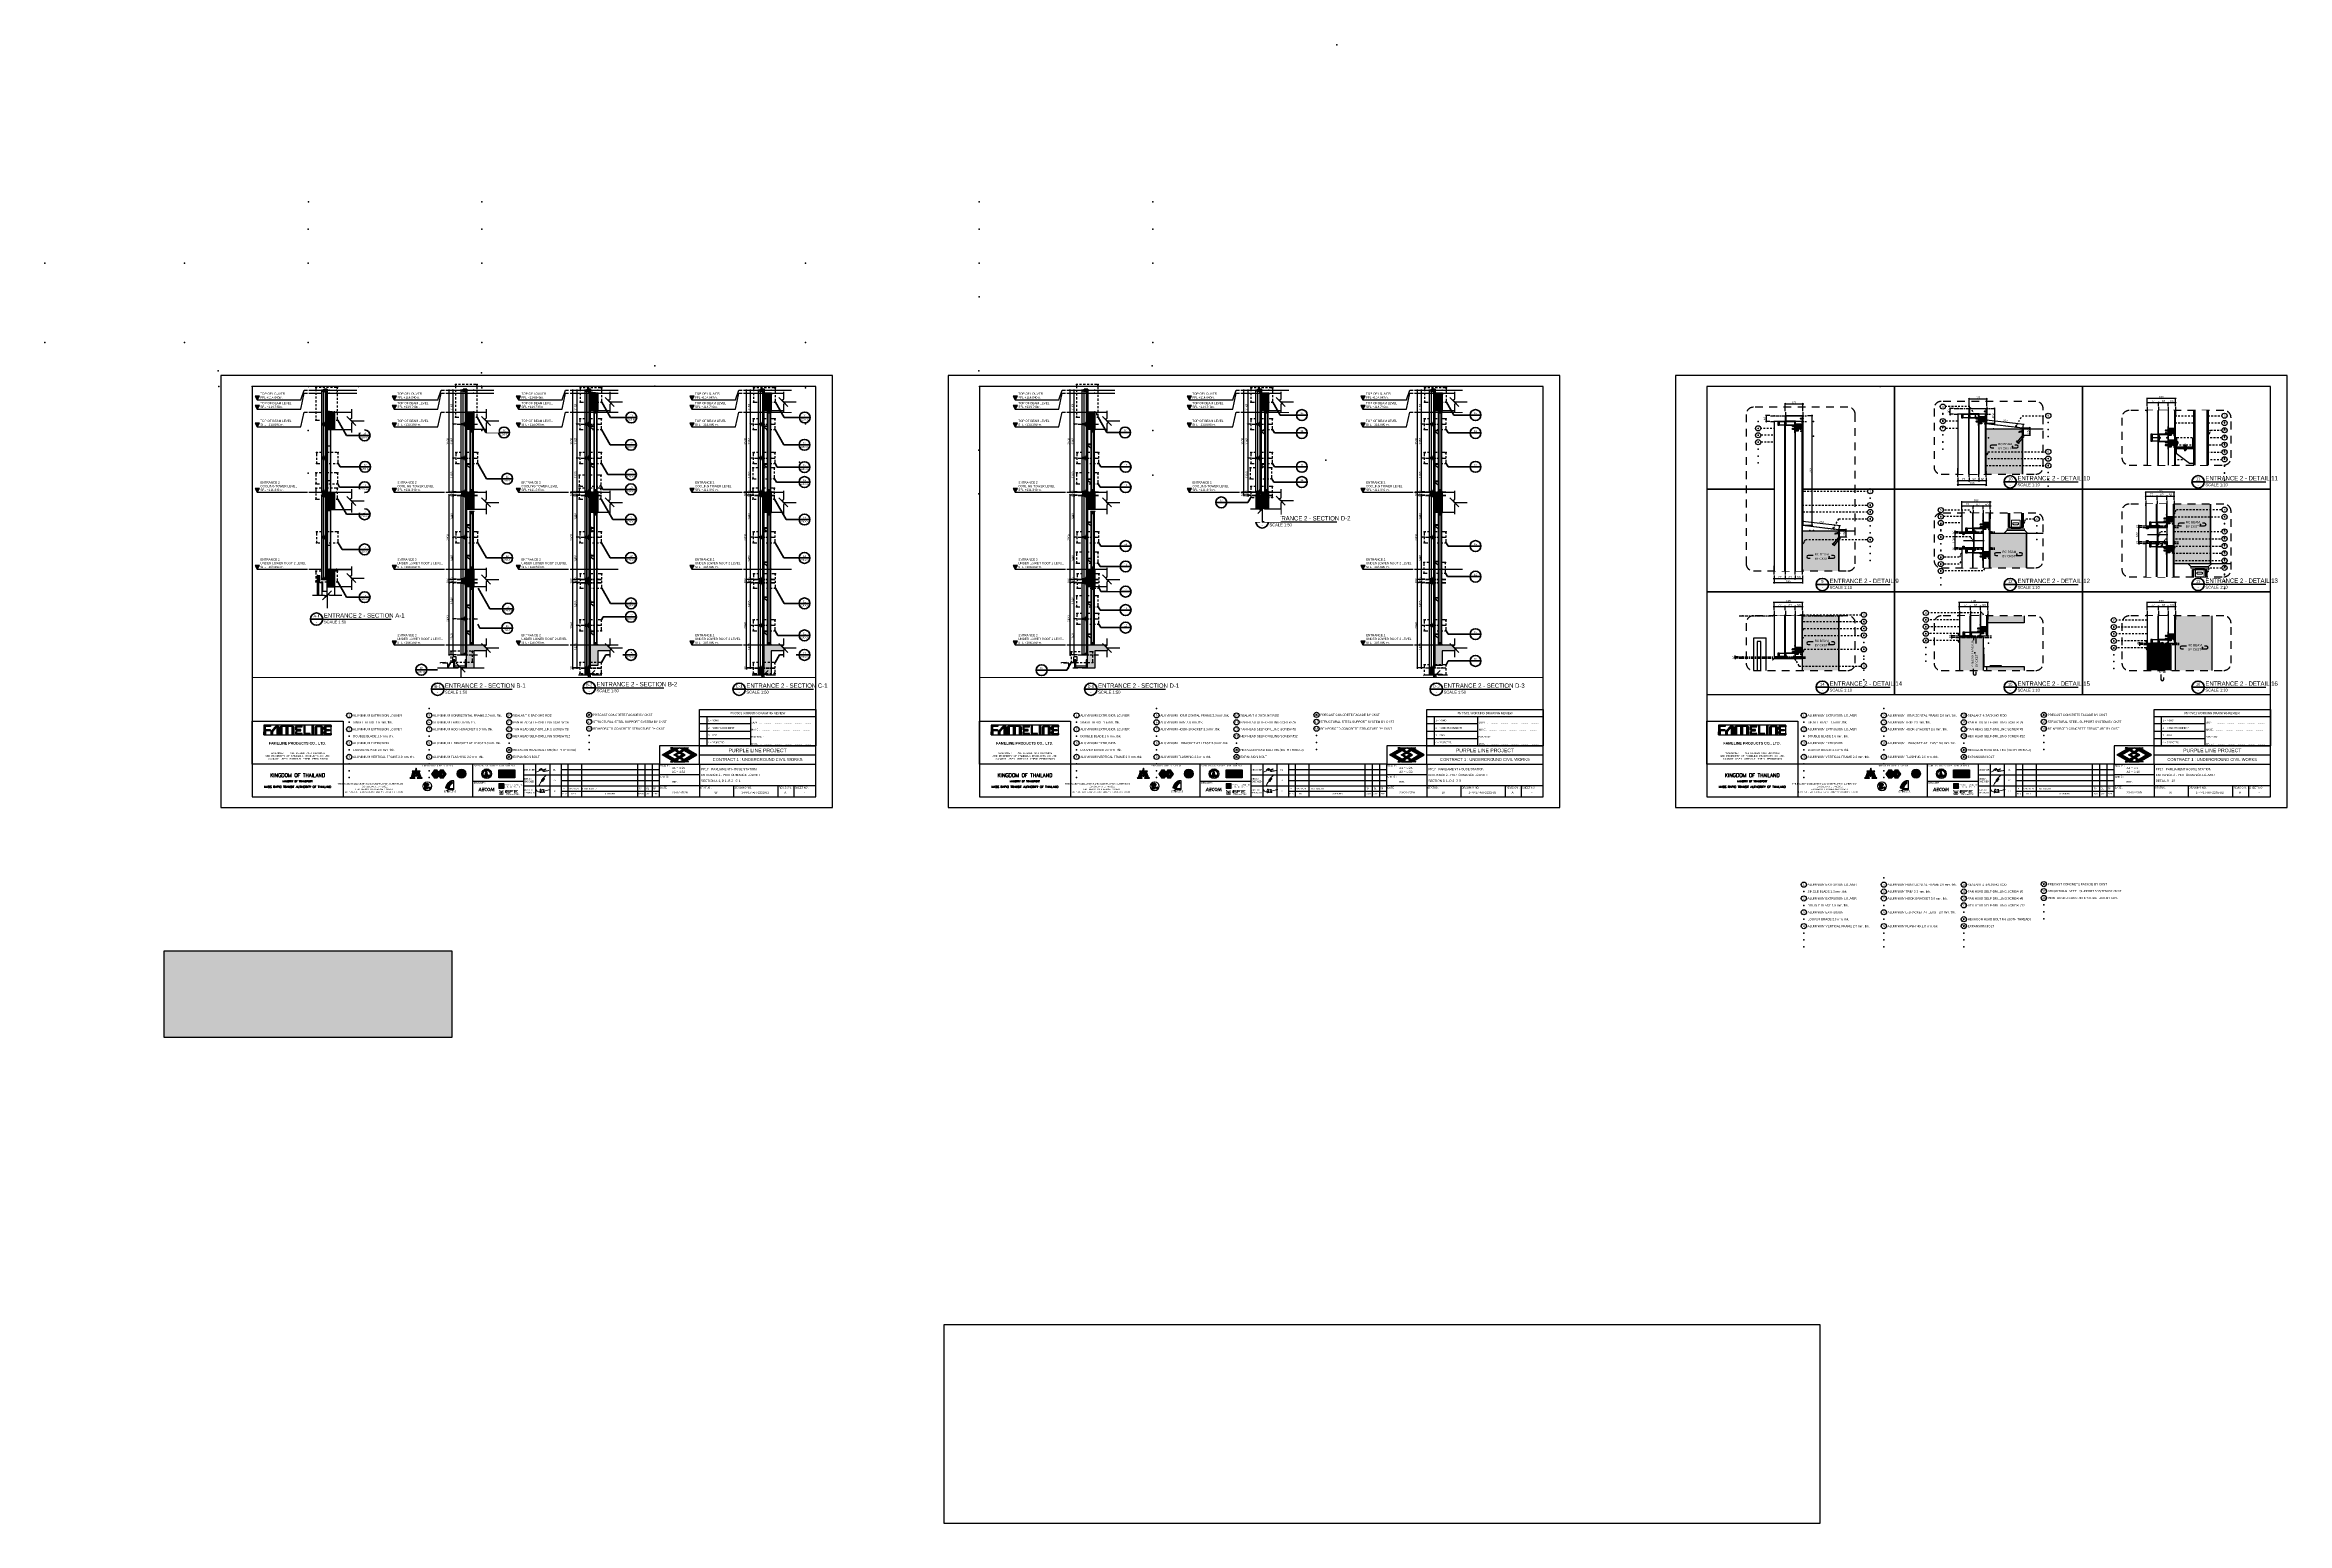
# Paper-space layout 'Layout2' of a CAD drawing. Header units: millimetres. Extents: x 4965 to 8048, y -983 to 1048.
# The model-space entities are those that its viewports show. They can reach past a viewport. Long polylines and large blocks are cut down to what shows.
import ezdxf
from ezdxf.enums import TextEntityAlignment as Align
from ezdxf.xclip import XClip

# ---------------------------------------------------------------- set-up
doc = ezdxf.new("R2010")
doc.units = ezdxf.units.MM
doc.header["$XCLIPFRAME"] = 0
for name, pattern in [('CENTER', [50.8, 31.75, -6.35, 6.35, -6.35]), ('HIDDEN', [0.375, 0.25, -0.125]), ('HIDDEN2', [4.7625, 3.175, -1.5875]), ('TA_GL_000.70000', [1.925, 0.7, -0.175, 0.175, -0.175, 0.7]), ('TA_GL_000.90000', [2.475, 0.9, -0.225, 0.225, -0.225, 0.9]), ('TA_HL_000.08000', [0.52, 0.284, -0.236]), ('TA_HL_000.20000', [1.3, 0.71, -0.59]), ('TA_HL_000.70000', [4.55, 2.485, -2.065]), ('TA_HL_000.80000', [5.2, 2.84, -2.36]), ('TA_HL_001.00000', [6.5, 3.55, -2.95]), ('TA_HL_003.00000', [19.5, 10.65, -8.85]), ('XKITLINE00', [0])]:
    doc.linetypes.add(name, pattern=pattern)
doc.layers.get('Defpoints').update_dxf_attribs({"color": 250})
for name, color, linetype, plot in [('000 - 0_SYM_DWG_BREAKER_DEF_SUB', 250, 'Continuous', False), ('000 - 0_SYM_DWG_INDICATOR_DEF_SUB', 250, 'Continuous', False), ('000 - H I D D E N', 7, 'Continuous', False), ('000 - STRUCTURE_STEEL_FRAMING_DEF_SUB', 250, 'Continuous', False), ('010 - ASPG_ACCESSORIES_DEF_SUB', 250, 'Continuous', False), ('010 - ASPG_FASTERN_DEF_SUB', 250, 'Continuous', False), ('010 - ASPG_FRAMING_DEF_SUB', 250, 'Continuous', False)]:
    doc.layers.add(name, color=color, linetype=linetype, plot=plot)
for name, color, linetype in [('000 - 0_SYM_DWG_BREAKER_MAIN_COLOR_1', 1, 'Continuous'), ('000 - 0_SYM_DWG_BREAKER_WIPEOUT_', 250, 'Continuous'), ('000 - 0_SYM_DWG_GRIDLINE_MAIN_COLOR_251', 251, 'Continuous'), ('000 - 0_SYM_DWG_INDICATOR_MAIN_COLOR_1', 1, 'Continuous'), ('000 - 0_SYM_DWG_INDICATOR_MAIN_COLOR_2', 2, 'Continuous'), ('000 - 0_SYM_DWG_INDICATOR_MAIN_COLOR_3', 3, 'Continuous'), ('000 - 0_SYM_DWG_INDICATOR_TEXT', 3, 'Continuous'), ('000 - 0_SYM_DWG_INDICATOR_WIPEOUT_', 250, 'Continuous'), ('000 - 0_SYM_DWG_LEVEL_MAIN_COLOR_2', 2, 'Continuous'), ('000 - 0_SYM_DWG_LEVEL_TEXT', 3, 'Continuous'), ('000 - CONCRETE_COL_CUT_COLOR_1', 1, 'Continuous'), ('000 - CONCRETE_COL_CUT_COLOR_5', 5, 'Continuous'), ('000 - CONCRETE_COL_HATCH_', 251, 'Continuous'), ('000 - CONCRETE_COL_MAIN_COLOR_1', 1, 'Continuous'), ('000 - CONCRETE_COL_WIPEOUT_', 250, 'Continuous'), ('000 - CONCRETE_EX_BUILDING_MAIN_COLOR_1', 1, 'Continuous'), ('000 - CONCRETE_PLENUM-WALL_MAIN_COLOR_4', 4, 'Continuous'), ('000 - CONCRETE_PRECAST_HATCH_', 251, 'Continuous'), ('000 - CONCRETE_PRECAST_SUB_COLOR_4', 4, 'Continuous'), ('000 - D I M', 1, 'Continuous'), ('000 - EXISTING_PRECAST_CUT_COLOR_1', 1, 'Continuous'), ('000 - GRID', 251, 'CENTER'), ('000 - H A T C H', 9, 'Continuous'), ('000 - L I N E 0.1', 1, 'Continuous'), ('000 - SIGNATURE_C1', 5, 'Continuous'), ('000 - STRUCTURE_STEEL_ACCESORIES_MAIN_COLOR_1', 2, 'Continuous'), ('000 - STRUCTURE_STEEL_FASTERN_MAIN_COLOR_2', 1, 'Continuous'), ('000 - STRUCTURE_STEEL_FRAMING_CUT_COLOR_1', 1, 'Continuous'), ('000 - STRUCTURE_STEEL_FRAMING_CUT_COLOR_4', 4, 'Continuous'), ('000 - STRUCTURE_STEEL_FRAMING_HATCH_', 251, 'Continuous'), ('000 - STRUCTURE_STEEL_FRAMING_MAIN_COLOR_1', 3, 'Continuous'), ('000 - STRUCTURE_STEEL_FRAMING_MAIN_COLOR_2', 2, 'Continuous'), ('000 - STRUCTURE_STEEL_FRAMING_SUB_COLOR_2', 1, 'Continuous'), ('000 - STRUCTURE_STEEL_FRAMING_WIPEOUT_', 250, 'Continuous'), ('010 - ASPG_ACCESSORIES_MAIN_COLOR_1', 1, 'Continuous'), ('010 - ASPG_ACCESSORIES_MAIN_COLOR_2', 2, 'Continuous'), ('010 - ASPG_ACCESSORIES_MAIN_COLOR_3', 3, 'Continuous'), ('010 - ASPG_ACCESSORIES_SUB_COLOR_2', 2, 'Continuous'), ('010 - ASPG_ACCESSORIES_SUB_COLOR_3', 3, 'Continuous'), ('010 - ASPG_ACCESSORIES_SYMBOL_', 251, 'Continuous'), ('010 - ASPG_ACCESSORIES_WIPEOUT_', 250, 'Continuous'), ('010 - ASPG_EXTR_MAIN_COLOR_2', 2, 'Continuous'), ('010 - ASPG_EXTR_WIPEOUT_', 250, 'Continuous'), ('010 - ASPG_FASTERN_MAIN_COLOR_1', 1, 'Continuous'), ('010 - ASPG_FASTERN_MAIN_COLOR_251', 251, 'Continuous'), ('010 - ASPG_FASTERN_SUB_COLOR_2', 2, 'Continuous'), ('010 - ASPG_FASTERN_WIPEOUT_', 250, 'Continuous'), ('010 - ASPG_FLASHING_CUT_COLOR_3', 3, 'Continuous'), ('010 - ASPG_FLASHING_CUT_COLOR_4', 4, 'Continuous'), ('010 - ASPG_FLASHING_CUT_COLOR_5', 5, 'Continuous'), ('010 - ASPG_FLASHING_HATCH_', 251, 'Continuous'), ('010 - ASPG_FRAMING_CUT_COLOR_4', 4, 'Continuous'), ('010 - ASPG_FRAMING_HATCH_', 251, 'Continuous'), ('010 - ASPG_FRAMING_SUB_COLOR_2', 2, 'Continuous'), ('010 - ASPG_FRAMING_WIPEOUT_', 250, 'Continuous'), ('_PP-Dim', 1, 'Continuous'), ('A-canopy', 1, 'Continuous'), ('Center Line', 1, 'CENTER'), ('COLM', 3, 'Continuous'), ('CVA-C2-P-PP00-TBKA1 (WD)$0$CVA-E2-P-OR00-TBKA1D$0$CVA-E2-P-OR00-TBKA1$0$CVA010-FRAME-LINE_2', 2, 'Continuous'), ('CVA-C2-P-PP00-TBKA1 (WD)$0$CVA-E2-P-OR00-TBKA1D$0$CVA-E2-P-OR00-TBKA1$0$CVA010-FRAME-LOGO', 7, 'Continuous'), ('CVA-C2-P-PP00-TBKA1 (WD)$0$CVA-E2-P-OR00-TBKA1D$0$CVA-E2-P-OR00-TBKA1$0$CVT010-FRAME-LINE_1', 1, 'Continuous'), ('CVA-C2-P-PP00-TBKA1 (WD)$0$CVA-E2-P-OR00-TBKA1D$0$CVA-E2-P-OR00-TBKA1$0$CVT010-FRAME-LINE_10', 10, 'Continuous'), ('CVA-C2-P-PP00-TBKA1 (WD)$0$CVA-E2-P-OR00-TBKA1D$0$CVA-E2-P-OR00-TBKA1$0$CVT010-FRAME-LINE_2', 2, 'Continuous'), ('CVA-C2-P-PP00-TBKA1 (WD)$0$CVA-E2-P-OR00-TBKA1D$0$CVA-E2-P-OR00-TBKA1$0$CVT010-FRAME-LINE_3', 3, 'Continuous'), ('CVA-C2-P-PP00-TBKA1 (WD)$0$CVA-E2-P-OR00-TBKA1D$0$CVA-E2-P-OR00-TBKA1$0$CVT010-FRAME-LINE_7', 7, 'Continuous'), ('CVA-C2-P-PP00-TBKA1 (WD)$0$CVA-E2-P-OR00-TBKA1D$0$CVA-E2-P-OR00-TBKA1$0$CVT010-FRAME-LOGO', 7, 'Continuous'), ('CVA-C2-P-PP00-TBKA1 (WD)$0$CVA-E2-P-OR00-TBKA1D$0$CVA-E2-P-OR00-TBKA1$0$CVT010-FRAME-TEXT_4', 4, 'Continuous'), ('CVA-C2-P-PP00-TBKA1 (WD)$0$CVA-E2-P-OR00-TBKA1D$0$CVA-E2-P-OR00-TBKA1$0$CVT010-FRAME-TEXT_8', 8, 'Continuous'), ('CVA-C2-P-PP00-TBKA1 (WD)$0$CVA-E2-P-OR00-TBKA1D$0$CVA-E2-P-OR00-TBKA1$0$PSTEXT', 1, 'Continuous'), ('CVA-C2-P-PP00-TBKA1 (WD)$0$CVA-E2-P-OR00-TBKA1D$0$CVA-E2-P-OR00-TBKA1$0$Xref-Title Block$0$7', 7, 'Continuous'), ('CVA-C2-P-PP00-TBKA1 (WD)$0$CVA010-FRAME-LINE_5', 5, 'Continuous'), ('CVA-C2-P-PP00-TBKA1 (WD)$0$CVT010-FRAME-LINE_2', 2, 'Continuous'), ('CVA-C2-P-PP00-TBKA1 (WD)$0$CVT010-FRAME-LINE_3', 3, 'Continuous'), ('CVA-C2-P-PP00-TBKA1 (WD)$0$FRAME', 6, 'Continuous'), ('CVA-C2-P-PP00-TBKA1 (WD)$0$PSTEXT', 1, 'Continuous'), ('CVA010-FRAME-TEXT_2', 2, 'Continuous'), ('CVA010-FRAME-TEXT_3', 3, 'Continuous'), ('CVA044__', 2, 'Continuous'), ('HATCH', 7, 'Continuous'), ('KLA_DIM', 8, 'Continuous'), ('T E X T', 4, 'Continuous')]:
    doc.layers.add(name, color=color, linetype=linetype)
for name, color, linetype, lineweight in [('G-ANNO-TTLB', 2, 'Continuous', 30), ('G-ANNO-VTTL', 3, 'Continuous', 70), ('Part', 2, 'Continuous', 0), ('SCREW', 8, 'Continuous', 5)]:
    doc.layers.add(name, color=color, linetype=linetype, lineweight=lineweight)
doc.styles.add('Arial', font='arial.ttf', dxfattribs={"height": 1500})
doc.styles.add('Arial Narrow_4', font='ARIALN.TTF', dxfattribs={"height": 6})
doc.styles.add('Arial_1', font='arial.ttf', dxfattribs={"height": 2000})
doc.styles.add('Arial_2', font='arial.ttf', dxfattribs={"height": 3})
doc.styles.add('Arial_7', font='arial.ttf', dxfattribs={"height": 2})
doc.styles.add('Cetury Gothic', font='swissl.ttf')
doc.styles.add('CVA-C2-P-PP00-TBKA1 (WD)$0$CordiaSHX', font='arial.ttf', dxfattribs={"width": 0.85})
doc.styles.add('CVA-C2-P-PP00-TBKA1 (WD)$0$CVA-E2-P-OR00-TBKA1D$0$Arial', font='arial.ttf')
doc.styles.add('CVA-C2-P-PP00-TBKA1 (WD)$0$CVA-E2-P-OR00-TBKA1D$0$CVA-E2-P-OR00-TBKA1$0$A1-TITLE$0$ROMANT', font='romant.shx', dxfattribs={"width": 1.00001})
doc.styles.add('CVA-C2-P-PP00-TBKA1 (WD)$0$CVA-E2-P-OR00-TBKA1D$0$CVA-E2-P-OR00-TBKA1$0$Cordia2', font='arial.ttf')
doc.styles.add('CVA-C2-P-PP00-TBKA1 (WD)$0$CVA-E2-P-OR00-TBKA1D$0$CVA-E2-P-OR00-TBKA1$0$TITLE1', font='arial.ttf')
doc.styles.add('CVA-C2-P-PP00-TBKA1 (WD)$0$ROMANS', font='arial.ttf', dxfattribs={"width": 0.8})
doc.styles.add('CVA-C2-P-PP00-TBKA1 (WD)$0$STYLE-STANDARD', font='arial.ttf')
doc.styles.add('FAMELINE_FOR_CKST', font='arial.ttf')
doc.styles.add('TA', font='', dxfattribs={"height": 4.5})
doc.styles.get('TA').set_extended_font_data('Cordia New')
doc.dimstyles.new('DIM_5_EE', dxfattribs={"dimscale": 5, "dimtxt": 2.5, "dimasz": 2.5, "dimexe": 1, "dimexo": 1, "dimgap": 1, "dimtad": 1, "dimdec": 0, "dimdsep": 46, "dimtxsty": 'Arial', "dimblk": 'ARCHTICK', "dimcen": 1, "dimclrd": 1, "dimclre": 1, "dimclrt": 3, "dimadec": 0, "dimazin": 0, "dimtfac": 1, "dimtdec": 0, "dimtmove": 1, "dimatfit": 0, "dimfxl": 1, "dimarcsym": 0})
doc.dimstyles.new('FAMELINE-CKST_E-E', dxfattribs={"dimtxt": 0.3, "dimasz": 0.15, "dimexe": 0.1, "dimexo": 0.1, "dimgap": 0.05, "dimtad": 1, "dimzin": 0, "dimdsep": 46, "dimtxsty": 'FAMELINE_FOR_CKST', "dimblk": 'OBLIQUE', "dimblk1": 'OBLIQUE', "dimblk2": 'OBLIQUE', "dimsah": 1, "dimcen": 0.1, "dimdle": 0.1, "dimclrd": 256, "dimclre": 256, "dimclrt": 3, "dimadec": 0, "dimazin": 0, "dimtfac": 1, "dimtix": 1, "dimtmove": 2, "dimatfit": 3, "dimfxl": 1, "dimtolj": 1, "dimtzin": 0, "dimlwd": -1, "dimlwe": -1, "dimarcsym": 0})
pattern_1 = [(45, (2715.48714, 3084.9077), (-0.265165043, 0.265165043), []), (45, (2715.6639, 3084.9077), (-0.265165043, 0.265165043), [])]
pattern_2 = [(270, (1257419.24324, -520041.6224), (0.65495992507, -1.1344238721), [0.7562825814, -1.5125651628]), (30, (1257419.24324, -520041.6224), (0.65495992936, 1.1344238696), [0.7562825814, -1.5125651628]), (330, (1257419.24324, -520041.6224), (1.30991985442, -2.48e-09), [-1.5125651628, 0.7562825814])]
pattern_3 = [(315, (1257419.4929, -520021.6224), (1.3369313545, 1.3369313545), []), (45, (1257419.4929, -520021.6224), (-1.3369313545, 1.3369313545), [])]
pattern_4 = [(270, (1257419.4425, -520043.9224), (0.65495992507, -1.1344238721), [0.7562825814, -1.5125651628]), (30, (1257419.4425, -520043.9224), (0.65495992936, 1.1344238696), [0.7562825814, -1.5125651628]), (330, (1257419.4425, -520043.9224), (1.30991985442, -2.48e-09), [-1.5125651628, 0.7562825814])]
pattern_5 = [(315, (1257419.1929, -520023.9224), (1.3369313545, 1.3369313545), []), (45, (1257419.1929, -520023.9224), (-1.3369313545, 1.3369313545), [])]
pattern_6 = [(45, (0, 0), (-1.01028, 1.01028), []), (45, (0.6735, 0), (-1.01028, 1.01028), [])]
pattern_7 = [(45, (-1e-13, -533), (-10.1028, 10.1028), []), (45, (6.735, -533), (-10.1028, 10.1028), [])]
pattern_8 = [(45, (0, 117), (-10.1028, 10.1028), []), (45, (6.735, 117), (-10.1028, 10.1028), [])]

# ---------------------------------------------------------------- blocks, each defined once
blk = doc.blocks.new('CVA-C2-P-PP00-TBKA1 (WD)$0$CVA-E2-P-OR00-TBKA1D$0$CVA-E2-P-OR00-TBKA1$0$AECOM')
at = {"layer": 'CVA-C2-P-PP00-TBKA1 (WD)$0$CVA-E2-P-OR00-TBKA1D$0$CVA-E2-P-OR00-TBKA1$0$CVA010-FRAME-LOGO', "extrusion": (0, 0, -1)}
h = blk.add_hatch(color=7, dxfattribs=at)
h.paths.add_polyline_path([(13.3, -3.7), (15.1, 4.3), (17.3, 4.3), (21.1, -3.7), (19.1, -3.7), (18.4, -2.1), (15.5, -2.1), (15.2, -3.7)])
h.paths.add_polyline_path([(15.9, -0.3), (16.5, 2.4), (17.7, -0.3)], flags=16)
at = {"layer": 'CVA-C2-P-PP00-TBKA1 (WD)$0$CVA-E2-P-OR00-TBKA1D$0$CVA-E2-P-OR00-TBKA1$0$CVA010-FRAME-LOGO'}
blk.add_hatch(color=7, dxfattribs=at).paths.add_polyline_path([(-12.8, -0.6), (-12.5, 1.3), (-7.6, 1.3), (-7.9, -0.6)])
h = blk.add_hatch(color=7, dxfattribs=at)
edge = h.paths.add_edge_path()
edge.add_line((-1.5, -3.5), (-1.2, -1.6))
edge.add_spline(control_points=[(-1.2, -1.6), (-1.7, -1.9), (-2.5, -1.9), (-2.9, -1.9), (-4.2, -1.9), (-5, -1), (-5, 0.2), (-4.9, 1.6), (-3.9, 2.6), (-2.5, 2.6), (-1.9, 2.6), (-1.3, 2.4), (-0.8, 1.9)], knot_values=[0, 0, 0, 0, 0.25, 0.25, 0.25, 0.5, 0.5, 0.5, 0.75, 0.75, 0.75, 1, 1, 1, 1], degree=3, periodic=0)
edge.add_line((-0.8, 1.9), (-0.4, 3.8))
edge.add_spline(control_points=[(-0.4, 3.8), (-1.2, 4.3), (-1.8, 4.5), (-2.7, 4.5), (-5, 4.5), (-6.9, 2.6), (-7, 0.2), (-7, -2.2), (-5.5, -3.8), (-3.3, -3.8), (-2.9, -3.8), (-2, -3.8), (-1.5, -3.5)], knot_values=[0, 0, 0, 0, 0.25, 0.25, 0.25, 0.5, 0.5, 0.5, 0.75, 0.75, 0.75, 1, 1, 1, 1], degree=3, periodic=0)
h = blk.add_hatch(color=7, dxfattribs=at)
edge = h.paths.add_edge_path()
edge.add_spline(control_points=[(6.8, 0.2), (7.1, 2.6), (5.7, 4.3), (3.6, 4.5)], knot_values=[0, 0, 0, 0, 1, 1, 1, 1], degree=3, periodic=0)
edge.add_spline(control_points=[(3.6, 4.5), (1.4, 4.6), (-0.5, 2.8), (-0.8, 0.4)], knot_values=[0, 0, 0, 0, 1, 1, 1, 1], degree=3, periodic=0)
edge.add_spline(control_points=[(-0.8, 0.4), (-1, -1.9), (0.3, -3.6), (2.4, -3.8)], knot_values=[0, 0, 0, 0, 1, 1, 1, 1], degree=3, periodic=0)
edge.add_spline(control_points=[(2.4, -3.8), (4.6, -3.9), (6.6, -2.2), (6.8, 0.2)], knot_values=[0, 0, 0, 0, 1, 1, 1, 1], degree=3, periodic=0)
edge = h.paths.add_edge_path(flags=16)
edge.add_spline(control_points=[(4.9, 0.1), (4.6, -1.4), (3.6, -2.2), (2.5, -2), (1.4, -1.8), (0.9, -0.7), (1.2, 0.6), (1.5, 2), (2.6, 2.9), (3.7, 2.7), (4.7, 2.5), (5.2, 1.4), (4.9, 0.1)], knot_values=[0, 0, 0, 0, 0.25, 0.25, 0.25, 0.5, 0.5, 0.5, 0.75, 0.75, 0.75, 1, 1, 1, 1], degree=3, periodic=0)
at = {"layer": 'CVA-C2-P-PP00-TBKA1 (WD)$0$CVA-E2-P-OR00-TBKA1D$0$CVA-E2-P-OR00-TBKA1$0$CVA010-FRAME-LOGO', "extrusion": (0, 0, -1)}
blk.add_hatch(color=7, dxfattribs=at).paths.add_polyline_path([(-15.7, -3.7), (-15.6, 4.3), (-13.7, 4.3), (-11.4, -0.2), (-10.5, 4.3), (-8.7, 4.3), (-6.2, -3.7), (-8.2, -3.7), (-9.6, 1), (-10.4, -3.7), (-11.4, -3.7), (-13.8, 1), (-13.7, -3.7)])
at = {"layer": 'CVA-C2-P-PP00-TBKA1 (WD)$0$CVA-E2-P-OR00-TBKA1D$0$CVA-E2-P-OR00-TBKA1$0$CVA010-FRAME-LOGO', "color": 7}
for points in [[(-12.4, 2.5), (-6.7, 2.5), (-12.1, 4.3), (-6.5, 4.3)], [(-13.3, -3.7), (-7.7, -3.7), (-13, -1.8), (-7.4, -1.8)]]:
    blk.add_solid(points, dxfattribs=at)
blk = doc.blocks.new('CVA-C2-P-PP00-TBKA1 (WD)$0$CVA-E2-P-OR00-TBKA1D$0$CVA-E2-P-OR00-TBKA1$0$A$C4CF5538A')
at = {"linetype": 'Continuous', "lineweight": 0}
h = blk.add_hatch(color=2, dxfattribs=at)
h.paths.add_polyline_path([(-7.2, 4, 0.414214), (-8.1, 3.1), (-8.1, -3.1, 0.414214), (-7.2, -4), (-0.9, -4, 0.414214), (0, -3.1), (0, 3.1, 0.414214), (-0.9, 4)])
h.paths.add_polyline_path([(-4.4, 2.2), (-4.4, 0.3), (-5.3, 0.3)], flags=16)
h.paths.add_polyline_path([(-3.5, 3.1), (-1.2, 3.1), (-2.3, 0.7)], flags=16)
h.paths.add_polyline_path([(-7.2, 2.3), (-6.2, 0.3), (-7.2, 0.3)], flags=16)
h.paths.add_polyline_path([(-3.7, 2.2), (-2.7, 0.3), (-3.7, 0.3)], flags=16)
h.paths.add_polyline_path([(-5.3, -0.3), (-4.4, -0.3), (-4.4, -2.2)], flags=16)
h.paths.add_polyline_path([(-6.2, -0.3), (-7.2, -2.3), (-7.2, -0.3)], flags=16)
h.paths.add_polyline_path([(-3.7, -0.3), (-2.7, -0.3), (-3.7, -2.2)], flags=16)
h.paths.add_polyline_path([(-5.8, -0.7), (-4.6, -3.1), (-6.9, -3.1)], flags=16)
h.paths.add_polyline_path([(-0.9, 2.3), (-0.9, 0.3), (-1.8, 0.3)], flags=16)
h.paths.add_polyline_path([(-1.8, -0.3), (-0.9, -0.3), (-0.9, -2.3)], flags=16)
h.paths.add_polyline_path([(-2.3, -0.7), (-1.2, -3.1), (-3.5, -3.1)], flags=16)
h.paths.add_polyline_path([(-4.6, 3.1), (-6.9, 3.1), (-5.8, 0.7)], flags=16)
at = {"color": 174, "linetype": 'Continuous', "lineweight": 0}
blk.add_lwpolyline([(-7.2, 4), (-0.9, 4, -0.414214), (0, 3.1), (0, -3.1, -0.414214), (-0.9, -4), (-7.2, -4, -0.414214), (-8.1, -3.1), (-8.1, 3.1, -0.414214)], format="xyb", close=True, dxfattribs=at)
for points in [[(-7.2, 0.3), (-6.2, 0.3), (-7.2, 2.3)], [(-5.8, 0.7), (-4.6, 3.1), (-6.9, 3.1)], [(-4.4, 2.2), (-5.3, 0.3), (-4.4, 0.3)], [(-3.7, 2.2), (-2.7, 0.3), (-3.7, 0.3)], [(-2.3, 0.7), (-3.5, 3.1), (-1.2, 3.1)], [(-0.9, 0.3), (-1.8, 0.3), (-0.9, 2.3)], [(-7.2, -0.3), (-6.2, -0.3), (-7.2, -2.3)], [(-5.8, -0.7), (-4.6, -3.1), (-6.9, -3.1)], [(-4.4, -2.2), (-5.3, -0.3), (-4.4, -0.3)], [(-3.7, -2.2), (-2.7, -0.3), (-3.7, -0.3)], [(-2.3, -0.7), (-3.5, -3.1), (-1.2, -3.1)], [(-0.9, -0.3), (-1.8, -0.3), (-0.9, -2.3)]]:
    blk.add_lwpolyline(points, close=True, dxfattribs=at)
at = {"layer": 'CVA-C2-P-PP00-TBKA1 (WD)$0$CVA-E2-P-OR00-TBKA1D$0$CVA-E2-P-OR00-TBKA1$0$CVA010-FRAME-LINE_2', "color": 2, "style": 'CVA-C2-P-PP00-TBKA1 (WD)$0$CVA-E2-P-OR00-TBKA1D$0$CVA-E2-P-OR00-TBKA1$0$TITLE1'}
for s, p in [('TEAM Consulting Engineering', (1.6, 0.9)), ('and Management Co.,Ltd.', (1.7, -2.3))]:
    blk.add_text(s, height=1.5, dxfattribs=at).set_placement(p)
blk = doc.blocks.new('CVA-C2-P-PP00-TBKA1 (WD)$0$CVA-E2-P-OR00-TBKA1D$0$CVA-E2-P-OR00-TBKA1$0$Maa')
at = {"layer": 'CVA-C2-P-PP00-TBKA1 (WD)$0$CVA-E2-P-OR00-TBKA1D$0$CVA-E2-P-OR00-TBKA1$0$PSTEXT'}
h = blk.add_hatch(color=184, dxfattribs=at)
h.paths.add_polyline_path([(-4, 0, -0.323021), (-3.9, 0.2), (-3.6, 0.2, 0.333691), (-3.3, 0.4), (-2.3, 3.6, 0.272453), (-2.6, 4.7), (-1.2, 4.7), (-0.8, 4.1), (0, 6.6), (0.8, 4.1), (1.2, 4.7), (2.6, 4.7, 0.27553), (2.3, 3.6), (3.3, 0.4, 0.448404), (3.7, 0.2, -0.474796), (4, 0), (0.7, 0, -0.266623), (0.8, 0.2), (1.3, 0.2), (0.6, 2.5), (0.3, 2.1), (0.3, 1.3), (0, 1.3), (-0.3, 1.3), (-0.3, 2.1), (-0.6, 2.5), (-1.3, 0.2), (-0.8, 0.2), (-0.7, 0)])
h.paths.add_polyline_path([(0, 4.3), (0.3, 3.3), (0, 2.7), (-0.3, 3.3)], flags=16)
h.paths.add_polyline_path([(1.5, 4), (2.7, 0.2), (2.3, 0.2, -0.288454), (2, 0.4), (1.1, 3.3)], flags=16)
h.paths.add_polyline_path([(-1.1, 3.3), (-2, 0.5, -0.36379), (-2.3, 0.2), (-2.7, 0.2), (-1.5, 4)], flags=16)
at = {"layer": 'CVA-C2-P-PP00-TBKA1 (WD)$0$CVA-E2-P-OR00-TBKA1D$0$CVA-E2-P-OR00-TBKA1$0$PSTEXT', "color": 254}
for points in [[(0, 6.6), (-0.8, 4.1), (-1.2, 4.7), (-2.6, 4.7, -0.27553), (-2.3, 3.6), (-3.3, 0.4, -0.323082), (-3.6, 0.2), (-3.9, 0.2, 0.323021), (-4, 0), (-0.7, 0, 0.266623), (-0.8, 0.2), (-1.3, 0.2), (-0.6, 2.5), (-0.3, 2.1), (-0.3, 1.3), (0, 1.3), (0.3, 1.3), (0.3, 2.1), (0.6, 2.5), (1.3, 0.2), (0.8, 0.2, 0.266623), (0.7, 0), (4, 0, 0.323021), (3.9, 0.2), (3.6, 0.2, -0.323082), (3.3, 0.4), (2.3, 3.6, -0.27553), (2.6, 4.7), (1.2, 4.7), (0.8, 4.1), (0, 6.6)], [(-1.1, 3.3), (-2, 0.4, -0.288454), (-2.3, 0.2), (-2.7, 0.2), (-1.5, 4), (-1.1, 3.3)], [(1.5, 4), (2.7, 0.2), (2.3, 0.2, -0.288454), (2, 0.4), (1.1, 3.3), (1.5, 4)]]:
    blk.add_lwpolyline(points, format="xyb", close=True, dxfattribs=at)
blk.add_lwpolyline([(0.3, 3.3), (0, 2.7), (-0.3, 3.3), (0, 4.3), (0.3, 3.3)], close=True, dxfattribs=at)
blk = doc.blocks.new('CVA-C2-P-PP00-TBKA1 (WD)$0$CVA-E2-P-OR00-TBKA1$0$A$C6A3C1ABC')
h = blk.add_hatch(color=251)
h.dxf.hatch_style = 1
h.paths.add_polyline_path([(-67, 66), (-67, 0), (67, 0), (67, 66)])
h.paths.add_polyline_path([(0, 64), (64, 33), (0, 2), (-64, 33)], flags=16)
h.paths.add_polyline_path([(-36, 42), (-36, 42), (-35, 42), (-32, 42), (-31, 42), (-30, 42), (-30, 42), (-29, 41), (-28, 41), (-28, 40), (-27, 39), (-27, 37), (-32, 37), (-32, 39), (-33, 39), (-33, 39), (-34, 39), (-34, 39), (-34, 39), (-34, 37), (-34, 37), (-33, 37), (-33, 36), (-32, 36), (-31, 35), (-30, 35), (-29, 34), (-28, 33), (-28, 33), (-27, 32), (-27, 31), (-27, 29), (-27, 28), (-28, 27), (-28, 27), (-29, 26), (-29, 26), (-30, 25), (-31, 25), (-34, 25), (-35, 25), (-36, 26), (-37, 26), (-37, 26), (-38, 27), (-38, 27), (-38, 28), (-39, 28), (-39, 32), (-34, 32), (-34, 29), (-34, 29), (-34, 28), (-33, 28), (-33, 28), (-32, 28), (-32, 29), (-32, 29), (-32, 31), (-32, 31), (-32, 31), (-33, 31), (-33, 32), (-34, 32), (-34, 32), (-35, 33), (-36, 33), (-37, 34), (-38, 34), (-38, 35), (-39, 35), (-39, 36), (-39, 36), (-39, 39), (-39, 40), (-38, 41), (-38, 41), (-37, 42)], flags=0)
h.paths.add_polyline_path([(-26, 42), (-15, 42), (-15, 39), (-18, 39), (-18, 25), (-23, 25), (-23, 39), (-26, 39)], flags=0)
h.paths.add_polyline_path([(-14, 42), (-5, 42), (-5, 39), (-8, 39), (-8, 36), (-5, 36), (-5, 32), (-8, 32), (-8, 29), (-5, 29), (-5, 25), (-14, 25)], flags=0)
h.paths.add_polyline_path([(-3, 40), (-3, 40), (-2, 41), (-2, 41), (-1, 42), (0, 42), (1, 42), (2, 42), (4, 42), (5, 42), (6, 42), (8, 41), (8, 40), (9, 40), (9, 39), (9, 38), (9, 38), (9, 37), (9, 35), (4, 35), (4, 39, 1), (2, 39), (2, 29, 1), (4, 29), (4, 32), (9, 32), (9, 31), (9, 30), (9, 29), (9, 29), (9, 28), (8, 27), (8, 27), (6, 26), (5, 26), (4, 25), (2, 25), (1, 25), (0, 26), (-1, 26), (-2, 26), (-2, 27), (-3, 27), (-3, 28), (-3, 29), (-3, 30), (-3, 38), (-3, 39)], flags=0)
h.paths.add_polyline_path([(11, 40), (11, 40), (12, 41), (12, 41), (13, 42), (14, 42), (15, 42), (16, 42), (18, 42), (19, 42), (20, 42), (21, 42), (21, 41), (22, 41), (22, 40), (23, 40), (23, 39), (23, 38), (23, 30), (23, 29), (23, 28), (22, 27), (22, 27), (21, 26), (21, 26), (20, 26), (19, 25), (18, 25), (16, 25), (15, 25), (14, 26), (13, 26), (12, 26), (12, 27), (11, 27), (11, 28), (11, 29), (11, 30), (11, 38), (11, 39)], flags=0)
h.paths.add_polyline_path([(16, 39, -1), (18, 39), (18, 29, -1), (16, 29)], flags=0)
h.paths.add_polyline_path([(25, 42), (29, 42), (32, 35), (32, 42), (36, 42), (36, 25), (32, 25), (29, 33), (29, 25), (25, 25)], flags=0)
h = blk.add_hatch(color=251)
h.dxf.hatch_style = 1
h.paths.add_polyline_path([(57, 33), (0, 61), (-57, 33), (0, 6)])
h.paths.add_polyline_path([(36, 25), (32, 25), (29, 33), (29, 25), (25, 25), (25, 42), (29, 42), (32, 35), (32, 42), (36, 42)], flags=16)
h.paths.add_polyline_path([(23, 30), (23, 29), (23, 28), (22, 27), (22, 27), (21, 26), (21, 26), (20, 26), (19, 25), (18, 25), (16, 25), (15, 25), (14, 26), (13, 26), (12, 26), (12, 27), (11, 27), (11, 28), (11, 29), (11, 30), (11, 38), (11, 39), (11, 40), (11, 40), (12, 41), (12, 41), (13, 42), (14, 42), (15, 42), (16, 42), (18, 42), (19, 42), (20, 42), (21, 42), (21, 41), (22, 41), (22, 40), (23, 40), (23, 39), (23, 38)], flags=16)
h.paths.add_polyline_path([(18, 29, -1), (16, 29), (16, 39, -1), (18, 39)], flags=0)
h.paths.add_polyline_path([(9, 32), (9, 31), (9, 30), (9, 29), (9, 29), (9, 28), (8, 27), (8, 27), (6, 26), (5, 26), (4, 25), (2, 25), (1, 25), (0, 26), (-1, 26), (-2, 26), (-2, 27), (-3, 27), (-3, 28), (-3, 29), (-3, 30), (-3, 38), (-3, 39), (-3, 40), (-3, 40), (-2, 41), (-2, 41), (-1, 42), (0, 42), (1, 42), (2, 42), (4, 42), (5, 42), (6, 42), (8, 41), (8, 40), (9, 40), (9, 39), (9, 38), (9, 38), (9, 37), (9, 35), (4, 35), (4, 39, 1), (2, 39), (2, 29, 1), (4, 29), (4, 32)], flags=16)
h.paths.add_polyline_path([(-5, 29), (-5, 25), (-14, 25), (-14, 42), (-5, 42), (-5, 39), (-8, 39), (-8, 36), (-5, 36), (-5, 32), (-8, 32), (-8, 29)], flags=16)
h.paths.add_polyline_path([(-15, 39), (-18, 39), (-18, 25), (-23, 25), (-23, 39), (-26, 39), (-26, 42), (-15, 42)], flags=16)
h.paths.add_polyline_path([(-27, 31), (-27, 29), (-27, 28), (-28, 27), (-28, 27), (-29, 26), (-29, 26), (-30, 25), (-31, 25), (-34, 25), (-35, 25), (-36, 26), (-37, 26), (-37, 26), (-38, 27), (-38, 27), (-38, 28), (-39, 28), (-39, 32), (-34, 32), (-34, 29), (-34, 29), (-34, 28), (-33, 28), (-33, 28), (-32, 28), (-32, 29), (-32, 29), (-32, 31), (-32, 31), (-32, 31), (-33, 31), (-33, 32), (-34, 32), (-34, 32), (-35, 33), (-36, 33), (-37, 34), (-38, 34), (-38, 35), (-39, 35), (-39, 36), (-39, 36), (-39, 39), (-39, 40), (-38, 41), (-38, 41), (-37, 42), (-36, 42), (-36, 42), (-35, 42), (-32, 42), (-31, 42), (-30, 42), (-30, 42), (-29, 41), (-28, 41), (-28, 40), (-27, 39), (-27, 37), (-32, 37), (-32, 39), (-33, 39), (-33, 39), (-34, 39), (-34, 39), (-34, 39), (-34, 37), (-34, 37), (-33, 37), (-33, 36), (-32, 36), (-31, 35), (-30, 35), (-29, 34), (-28, 33), (-28, 33), (-27, 32)], flags=16)
h = blk.add_hatch(color=251)
h.dxf.hatch_style = 1
h.paths.add_polyline_path([(18, 39, 1), (16, 39), (16, 29, 1), (18, 29)])
at = {"color": 1}
for p, q in [((0, 64), (-64, 33)), ((0, 2), (-64, 33)), ((1, 61), (-57, 33)), ((0, 6), (-57, 33)), ((-26, 42), (-15, 42)), ((-26, 42), (-26, 39)), ((-26, 39), (-23, 39)), ((-23, 39), (-23, 25)), ((-18, 25), (-23, 25)), ((-15, 39), (-18, 39)), ((-18, 39), (-18, 25)), ((-15, 42), (-15, 39)), ((-14, 42), (-5, 42)), ((-14, 42), (-14, 25)), ((-14, 25), (-5, 25)), ((-5, 39), (-8, 39)), ((-8, 39), (-8, 36)), ((-8, 36), (-5, 36)), ((-8, 32), (-8, 29)), ((-5, 32), (-8, 32)), ((-5, 29), (-8, 29)), ((-5, 42), (-5, 39)), ((-5, 36), (-5, 32)), ((-5, 25), (-5, 29)), ((-3, 40), (-2, 41)), ((-3, 39), (-3, 40)), ((-3, 40), (-3, 40)), ((-3, 38), (-3, 39)), ((-3, 30), (-3, 38)), ((-3, 30), (-3, 29)), ((-3, 29), (-3, 28)), ((-3, 28), (-3, 27)), ((-3, 27), (-2, 27)), ((-2, 41), (-1, 42)), ((-2, 41), (-2, 41)), ((-2, 27), (-2, 26)), ((-2, 26), (-1, 26)), ((-1, 61), (57, 33)), ((-1, 42), (0, 42)), ((-1, 26), (0, 26)), ((0, 64), (64, 33)), ((0, 42), (1, 42)), ((0, 2), (64, 33)), ((0, 6), (57, 33)), ((0, 26), (1, 25)), ((1, 42), (2, 42)), ((1, 25), (2, 25)), ((2, 42), (4, 42)), ((2, 39), (2, 29)), ((2, 25), (4, 25)), ((4, 42), (5, 42)), ((4, 35), (4, 39)), ((9, 35), (4, 35)), ((9, 32), (4, 32)), ((4, 32), (4, 29)), ((4, 25), (5, 26)), ((5, 42), (6, 42)), ((5, 26), (6, 26)), ((6, 42), (8, 41)), ((6, 26), (8, 27)), ((8, 41), (8, 40)), ((8, 40), (8, 40)), ((8, 40), (9, 40)), ((8, 27), (8, 28)), ((8, 28), (9, 28)), ((8, 27), (8, 27)), ((9, 40), (9, 39)), ((9, 39), (9, 38)), ((9, 38), (9, 38)), ((9, 38), (9, 37)), ((9, 37), (9, 35)), ((9, 31), (9, 32)), ((9, 30), (9, 31)), ((9, 29), (9, 30)), ((9, 28), (9, 29)), ((9, 29), (9, 29)), ((11, 40), (12, 41)), ((11, 39), (11, 40)), ((11, 40), (11, 40)), ((11, 38), (11, 39)), ((11, 30), (11, 38)), ((11, 30), (11, 29)), ((11, 29), (11, 28)), ((11, 28), (11, 27)), ((11, 27), (12, 27)), ((12, 41), (13, 42)), ((12, 41), (12, 41)), ((12, 27), (12, 26)), ((12, 26), (13, 26)), ((13, 42), (14, 42)), ((13, 26), (14, 26)), ((14, 42), (15, 42)), ((14, 26), (15, 25)), ((15, 42), (16, 42)), ((15, 25), (16, 25)), ((16, 42), (18, 42)), ((16, 39), (16, 29)), ((16, 25), (18, 25)), ((19, 42), (18, 42)), ((18, 29), (18, 39)), ((18, 39), (18, 29)), ((19, 25), (18, 25)), ((20, 42), (19, 42)), ((20, 26), (19, 25)), ((21, 42), (20, 42)), ((21, 26), (20, 26)), ((21, 41), (21, 42)), ((22, 41), (21, 41)), ((22, 27), (21, 26)), ((21, 26), (21, 26)), ((22, 40), (22, 41)), ((23, 40), (22, 40)), ((23, 28), (22, 27)), ((22, 27), (22, 27)), ((23, 39), (23, 40)), ((23, 38), (23, 39)), ((23, 30), (23, 38)), ((23, 30), (23, 29)), ((23, 29), (23, 28)), ((25, 25), (25, 42)), ((29, 42), (25, 42)), ((25, 25), (29, 25)), ((29, 42), (32, 35)), ((29, 25), (29, 33)), ((29, 33), (32, 25)), ((36, 42), (32, 42)), ((32, 42), (32, 35)), ((32, 25), (36, 25)), ((36, 25), (36, 42))]:
    blk.add_line(p, q, dxfattribs=at)
at = {"color": 253}
blk.add_lwpolyline([(-67, 66), (67, 66), (67, 0), (-67, 0)], close=True, dxfattribs=at)
at = {"color": 1}
for points in [[(-35, 42), (-36, 42), (-36, 42), (-37, 42), (-38, 41), (-38, 41), (-39, 40), (-39, 39), (-39, 39), (-39, 36), (-39, 36), (-39, 35), (-38, 35), (-38, 34), (-37, 34), (-36, 33), (-35, 33), (-34, 32), (-34, 32), (-33, 32), (-33, 31), (-32, 31), (-32, 31), (-32, 31), (-32, 29), (-32, 29), (-32, 28), (-33, 28), (-33, 28), (-34, 28), (-34, 29), (-34, 29), (-34, 32), (-39, 32), (-39, 28), (-38, 28), (-38, 27), (-38, 27), (-37, 26), (-37, 26), (-36, 26), (-35, 25), (-34, 25), (-31, 25), (-30, 25), (-29, 26), (-29, 26), (-28, 27), (-28, 27), (-27, 28), (-27, 29), (-27, 31), (-27, 32), (-28, 33), (-28, 33), (-29, 34), (-30, 35), (-31, 35), (-32, 36), (-33, 36), (-33, 37), (-34, 37), (-34, 37), (-34, 39), (-34, 39), (-34, 39), (-33, 39), (-33, 39), (-32, 39), (-32, 37), (-27, 37), (-27, 39)], [(-35, 42), (-32, 42), (-31, 42), (-30, 42), (-30, 42), (-29, 41), (-28, 41), (-28, 40), (-27, 39), (-27, 39)]]:
    blk.add_lwpolyline(points, dxfattribs=at)
for centre, start, end in [((3, 39), 0, 180), ((3, 29), 180, 0), ((17, 39), 0, 180), ((17, 29), 180, 0)]:
    blk.add_arc(centre, 0.888, start, end, dxfattribs=at)
blk = doc.blocks.new('CVA-C2-P-PP00-TBKA1 (WD)$0$T-SEA')
at = {"layer": 'CVA-C2-P-PP00-TBKA1 (WD)$0$PSTEXT'}
for points in [[(9.5, 12.7), (9.7, 12.8), (9.9, 12.9), (10.1, 13), (10.4, 13.1), (10.8, 13.2), (11.1, 13.3), (11.6, 13.5), (12.1, 13.6), (11.8, 13.6), (11.5, 13.6), (11.2, 13.5), (10.9, 13.5), (10.7, 13.4), (10.5, 13.4), (10.3, 13.4), (10.1, 13.3), (9.9, 13.3), (9.8, 13.2), (9.6, 13.2), (9.5, 13.1), (9.3, 13.1), (9.2, 13), (9, 13), (8.9, 12.9), (8.8, 12.9), (8.6, 12.8), (8.5, 12.8), (8.4, 12.7), (8.2, 12.6), (8.1, 12.6), (8, 12.5), (7.9, 12.4), (7.7, 12.4), (7.6, 12.3), (7.5, 12.2), (7.4, 12.1), (7.3, 12.1), (7.2, 12), (7.1, 11.9), (7, 11.8), (6.9, 11.7), (6.7, 11.6), (6.6, 11.5), (6.5, 11.4), (6.4, 11.3), (6.3, 11.2), (6.2, 11.1), (6, 11), (5.9, 10.9), (5.8, 10.8), (5.7, 10.7), (5.5, 10.6), (5.4, 10.5), (5.3, 10.4), (5.2, 10.2), (5.1, 10.1), (5, 10), (4.9, 9.9), (4.8, 9.8), (4.7, 9.7), (4.6, 9.6), (4.5, 9.5), (4.4, 9.4), (4.3, 9.3), (4.3, 9.2), (4.2, 9.1), (4.1, 9), (4, 8.8), (3.9, 8.7), (3.8, 8.6), (3.8, 8.5), (3.7, 8.3), (3.6, 8.2), (3.5, 8.1), (3.5, 8), (3.4, 7.9), (3.3, 7.7), (3.2, 7.6), (3.2, 7.5), (3.1, 7.4), (3, 7.2), (3, 7.1), (2.9, 7), (2.9, 6.8), (2.8, 6.7), (2.7, 6.5), (2.7, 6.4), (2.6, 6.2), (2.6, 6), (2.5, 5.9), (2.4, 5.7), (2.4, 5.5), (2.3, 5.2), (2.3, 5), (2.2, 4.8), (2.1, 4.5), (3.3, 4.5), (3.4, 4.5), (3.4, 4.6), (3.4, 4.8), (3.5, 5), (3.5, 5.2), (3.6, 5.4), (3.6, 5.6), (3.7, 5.9), (3.8, 6.1), (3.8, 6.3), (3.9, 6.4), (3.9, 6.6), (4, 6.8), (4.1, 6.9), (4.1, 7.1), (4.2, 7.2), (4.3, 7.4), (4.3, 7.5), (4.4, 7.7), (4.5, 7.8), (4.5, 8), (4.6, 8.1), (4.7, 8.3), (4.8, 8.4), (4.8, 8.6), (4.9, 8.7), (5, 8.8), (5.1, 9), (5.2, 9.1), (5.3, 9.2), (5.4, 9.4), (5.5, 9.6), (5.7, 9.7), (5.8, 9.9), (6, 10.1), (6.1, 10.3), (6.3, 10.4), (6.5, 10.6), (6.6, 10.8), (6.8, 10.9), (7, 11.1), (7.1, 11.3), (7.3, 11.4), (7.5, 11.5), (7.6, 11.6), (7.8, 11.8), (7.9, 11.9), (8.1, 12), (8.3, 12.1), (8.4, 12.2), (8.6, 12.3), (8.8, 12.4), (8.9, 12.4), (9.1, 12.5), (9.3, 12.6)], [(9.2, 11.1), (9.5, 11.2), (9.7, 11.4), (10, 11.6), (10.4, 11.8), (10.8, 12), (11.3, 12.2), (11, 12.1), (10.8, 12.1), (10.5, 12), (10.2, 11.9), (10, 11.8), (9.7, 11.7), (9.5, 11.6), (9.3, 11.5), (9.1, 11.4), (8.9, 11.3), (8.7, 11.2), (8.6, 11.1), (8.4, 11), (8.2, 10.9), (8.1, 10.8), (7.9, 10.7), (7.7, 10.5), (7.6, 10.4), (7.4, 10.2), (7.2, 10.1), (7.1, 9.9), (6.9, 9.7), (6.7, 9.6), (6.6, 9.4), (6.5, 9.3), (6.3, 9.1), (6.2, 9), (6.1, 8.9), (6, 8.7), (5.9, 8.6), (5.9, 8.5), (5.8, 8.4), (5.7, 8.2), (5.6, 8.1), (5.5, 8), (5.4, 7.8), (5.3, 7.7), (5.2, 7.5), (5.1, 7.4), (5, 7.2), (4.9, 7), (4.8, 6.9), (4.8, 6.7), (4.7, 6.6), (4.6, 6.4), (4.5, 6.2), (4.4, 6.1), (4.3, 5.9), (4.3, 5.7), (4.2, 5.5), (4.2, 5.4), (4.1, 5.2), (4, 5), (4, 4.9), (4, 4.7), (3.9, 4.6), (3.9, 4.4), (3.9, 4.2), (3.8, 4.1), (3.8, 3.9), (3.8, 3.8), (3.8, 3.6), (3.8, 3.5), (3.8, 3.3), (4.8, 3.3), (4.8, 3.4), (4.8, 3.4), (4.8, 3.4), (4.8, 3.5), (4.8, 3.6), (4.8, 3.7), (4.8, 3.8), (4.9, 3.9), (4.9, 4), (4.9, 4.2), (4.9, 4.3), (5, 4.5), (5, 4.7), (5.1, 4.9), (5.1, 5.1), (5.2, 5.3), (5.2, 5.4), (5.3, 5.6), (5.3, 5.8), (5.4, 6), (5.5, 6.2), (5.5, 6.4), (5.6, 6.5), (5.7, 6.7), (5.7, 6.9), (5.8, 7), (5.9, 7.2), (5.9, 7.3), (6, 7.5), (6.1, 7.7), (6.2, 7.8), (6.3, 8), (6.4, 8.2), (6.5, 8.4), (6.6, 8.5), (6.8, 8.7), (6.9, 8.9), (7.1, 9.1), (7.2, 9.3), (7.4, 9.5), (7.5, 9.6), (7.7, 9.8), (7.9, 10), (8, 10.1), (8.2, 10.3), (8.4, 10.5), (8.6, 10.6), (8.8, 10.8), (9, 10.9)], [(7.7, 7.3), (7.8, 7.5), (7.9, 7.6), (8, 7.8), (8.2, 7.9), (8.3, 8.1), (8.4, 8.2), (8.5, 8.3), (8.6, 8.5), (8.7, 8.6), (8.8, 8.7), (8.9, 8.8), (9, 8.9), (9.1, 9), (9.2, 9.2), (9.3, 9.3), (9.5, 9.4), (9.6, 9.5), (9.8, 9.7), (10, 9.8), (10.2, 10), (10.5, 10.1), (10.7, 10.3), (11.1, 10.5), (11.4, 10.6), (11.2, 10.6), (11, 10.5), (10.8, 10.5), (10.5, 10.4), (10.3, 10.3), (10.2, 10.2), (10, 10.1), (9.8, 10), (9.6, 9.9), (9.4, 9.8), (9.3, 9.7), (9.1, 9.6), (9, 9.5), (8.8, 9.4), (8.7, 9.3), (8.5, 9.2), (8.4, 9.1), (8.3, 8.9), (8.1, 8.8), (8, 8.7), (7.9, 8.6), (7.8, 8.4), (7.7, 8.3), (7.6, 8.2), (7.5, 8), (7.4, 7.9), (7.3, 7.7), (7.2, 7.6), (7.1, 7.4), (7, 7.2), (6.9, 7.1), (6.8, 6.9), (6.7, 6.8), (6.6, 6.6), (6.5, 6.4), (6.4, 6.3), (6.3, 6.1), (6.3, 5.9), (6.2, 5.8), (6.1, 5.6), (6, 5.4), (6, 5.3), (5.9, 5.1), (5.9, 4.9), (5.8, 4.7), (5.8, 4.5), (5.7, 4.3), (5.7, 4), (5.6, 3.8), (5.6, 3.6), (5.5, 3.4), (5.5, 3.1), (5.4, 2.9), (5.4, 2.7), (5.4, 2.5), (5.4, 2.3), (12.9, 2.3), (12.9, 13.6), (12.5, 13.6), (12.5, 2.8), (6.4, 2.8), (6.4, 3.1), (6.4, 3.3), (6.4, 3.5), (6.5, 3.8), (6.5, 4), (6.5, 4.2), (6.6, 4.5), (6.6, 4.7), (6.7, 4.9), (6.7, 5.1), (6.8, 5.2), (6.8, 5.4), (6.9, 5.6), (7, 5.7), (7, 5.9), (7.1, 6), (7.2, 6.2), (7.2, 6.3), (7.3, 6.5), (7.4, 6.7), (7.5, 6.8), (7.6, 7), (7.6, 7.2)]]:
    blk.add_hatch(color=114, dxfattribs=at).paths.add_polyline_path(points)
at = {"layer": 'CVA-C2-P-PP00-TBKA1 (WD)$0$FRAME', "color": 2, "linetype": 'Continuous'}
blk.add_lwpolyline([(5.1, 0.9), (4.4, 0.6), (4.4, 1.1)], close=True, dxfattribs=at)
at = {"layer": 'CVA-C2-P-PP00-TBKA1 (WD)$0$PSTEXT', "color": 114}
for points in [[(12.1, 13.6), (11.8, 13.6), (11.5, 13.6), (11.2, 13.5), (10.9, 13.5), (10.7, 13.4), (10.5, 13.4), (10.3, 13.4), (10.1, 13.3), (9.9, 13.3), (9.8, 13.2), (9.6, 13.2), (9.5, 13.1), (9.3, 13.1), (9.2, 13), (9, 13), (8.9, 12.9), (8.8, 12.9), (8.6, 12.8), (8.5, 12.8), (8.4, 12.7), (8.2, 12.6), (8.1, 12.6), (8, 12.5), (7.9, 12.4), (7.7, 12.4), (7.6, 12.3), (7.5, 12.2), (7.4, 12.1), (7.3, 12.1), (7.2, 12), (7.1, 11.9), (7, 11.8), (6.9, 11.7), (6.7, 11.6), (6.6, 11.5), (6.5, 11.4), (6.4, 11.3), (6.3, 11.2), (6.2, 11.1), (6, 11), (5.9, 10.9), (5.8, 10.8), (5.7, 10.7), (5.5, 10.6), (5.4, 10.5), (5.3, 10.4), (5.2, 10.2), (5.1, 10.1), (5, 10), (4.9, 9.9), (4.8, 9.8), (4.7, 9.7), (4.6, 9.6), (4.5, 9.5), (4.4, 9.4), (4.3, 9.3), (4.3, 9.2), (4.2, 9.1), (4.1, 9), (4, 8.8), (3.9, 8.7), (3.8, 8.6), (3.8, 8.5), (3.7, 8.3), (3.6, 8.2), (3.5, 8.1), (3.5, 8), (3.4, 7.9), (3.3, 7.7), (3.2, 7.6), (3.2, 7.5), (3.1, 7.4), (3, 7.2), (3, 7.1), (2.9, 7), (2.9, 6.8), (2.8, 6.7), (2.7, 6.5), (2.7, 6.4), (2.6, 6.2), (2.6, 6), (2.5, 5.9), (2.4, 5.7), (2.4, 5.5), (2.3, 5.2), (2.3, 5), (2.2, 4.8), (2.1, 4.5)], [(2.1, 4.5), (3.3, 4.5)], [(12.1, 13.6), (11.6, 13.5), (11.1, 13.3), (10.8, 13.2), (10.4, 13.1), (10.1, 13), (9.9, 12.9), (9.7, 12.8), (9.5, 12.7), (9.3, 12.6), (9.1, 12.5), (8.9, 12.4), (8.8, 12.4), (8.6, 12.3), (8.4, 12.2), (8.3, 12.1), (8.1, 12), (7.9, 11.9), (7.8, 11.8), (7.6, 11.6), (7.5, 11.5), (7.3, 11.4), (7.1, 11.3), (7, 11.1), (6.8, 10.9), (6.6, 10.8), (6.5, 10.6), (6.3, 10.4), (6.1, 10.3), (6, 10.1), (5.8, 9.9), (5.7, 9.7), (5.5, 9.6), (5.4, 9.4), (5.3, 9.2), (5.2, 9.1), (5.1, 9), (5, 8.8), (4.9, 8.7), (4.8, 8.6), (4.8, 8.4), (4.7, 8.3), (4.6, 8.1), (4.5, 8), (4.5, 7.8), (4.4, 7.7), (4.3, 7.5), (4.3, 7.4), (4.2, 7.2), (4.1, 7.1), (4.1, 6.9), (4, 6.8), (3.9, 6.6), (3.9, 6.4), (3.8, 6.3), (3.8, 6.1), (3.7, 5.9), (3.6, 5.6), (3.6, 5.4), (3.5, 5.2), (3.5, 5), (3.4, 4.8), (3.4, 4.6), (3.4, 4.5), (3.3, 4.5)], [(11.3, 12.2), (11, 12.1), (10.8, 12.1), (10.5, 12), (10.2, 11.9), (10, 11.8), (9.7, 11.7), (9.5, 11.6), (9.3, 11.5), (9.1, 11.4), (8.9, 11.3), (8.7, 11.2), (8.6, 11.1), (8.4, 11), (8.2, 10.9), (8.1, 10.8), (7.9, 10.7), (7.7, 10.5), (7.6, 10.4), (7.4, 10.2), (7.2, 10.1), (7.1, 9.9), (6.9, 9.7), (6.7, 9.6), (6.6, 9.4), (6.5, 9.3), (6.3, 9.1), (6.2, 9), (6.1, 8.9), (6, 8.7), (5.9, 8.6), (5.9, 8.5), (5.8, 8.4), (5.7, 8.2), (5.6, 8.1), (5.5, 8), (5.4, 7.8), (5.3, 7.7), (5.2, 7.5), (5.1, 7.4), (5, 7.2), (4.9, 7), (4.8, 6.9), (4.8, 6.7), (4.7, 6.6), (4.6, 6.4), (4.5, 6.2), (4.4, 6.1), (4.3, 5.9), (4.3, 5.7), (4.2, 5.5), (4.2, 5.4), (4.1, 5.2), (4, 5), (4, 4.9), (4, 4.7), (3.9, 4.6), (3.9, 4.4), (3.9, 4.2), (3.8, 4.1), (3.8, 3.9), (3.8, 3.8), (3.8, 3.6), (3.8, 3.5), (3.8, 3.3)], [(3.8, 3.3), (4.8, 3.3)], [(11.3, 12.2), (10.8, 12), (10.4, 11.8), (10, 11.6), (9.7, 11.4), (9.5, 11.2), (9.2, 11.1), (9, 10.9), (8.8, 10.8), (8.6, 10.6), (8.4, 10.5), (8.2, 10.3), (8, 10.1), (7.9, 10), (7.7, 9.8), (7.5, 9.6), (7.4, 9.5), (7.2, 9.3), (7.1, 9.1), (6.9, 8.9), (6.8, 8.7), (6.6, 8.5), (6.5, 8.4), (6.4, 8.2), (6.3, 8), (6.2, 7.8), (6.1, 7.7), (6, 7.5), (5.9, 7.3), (5.9, 7.2), (5.8, 7), (5.7, 6.9), (5.7, 6.7), (5.6, 6.5), (5.5, 6.4), (5.5, 6.2), (5.4, 6), (5.3, 5.8), (5.3, 5.6), (5.2, 5.4), (5.2, 5.3), (5.1, 5.1), (5.1, 4.9), (5, 4.7), (5, 4.5), (4.9, 4.3), (4.9, 4.2), (4.9, 4), (4.9, 3.9), (4.8, 3.8), (4.8, 3.7), (4.8, 3.6), (4.8, 3.5), (4.8, 3.4), (4.8, 3.4), (4.8, 3.4), (4.8, 3.3)], [(5.4, 2.3), (12.9, 2.3), (12.9, 13.6), (12.5, 13.6), (12.5, 2.8), (6.4, 2.8)], [(11.4, 10.6), (11.2, 10.6), (11, 10.5), (10.8, 10.5), (10.5, 10.4), (10.3, 10.3), (10.2, 10.2), (10, 10.1), (9.8, 10), (9.6, 9.9), (9.4, 9.8), (9.3, 9.7), (9.1, 9.6), (9, 9.5), (8.8, 9.4), (8.7, 9.3), (8.5, 9.2), (8.4, 9.1), (8.3, 8.9), (8.1, 8.8), (8, 8.7), (7.9, 8.6), (7.8, 8.4), (7.7, 8.3), (7.6, 8.2), (7.5, 8), (7.4, 7.9), (7.3, 7.7), (7.2, 7.6), (7.1, 7.4), (7, 7.2), (6.9, 7.1), (6.8, 6.9), (6.7, 6.8), (6.6, 6.6), (6.5, 6.4), (6.4, 6.3), (6.3, 6.1), (6.3, 5.9), (6.2, 5.8), (6.1, 5.6), (6, 5.4), (6, 5.3), (5.9, 5.1), (5.9, 4.9), (5.8, 4.7), (5.8, 4.5), (5.7, 4.3), (5.7, 4), (5.6, 3.8), (5.6, 3.6), (5.5, 3.4), (5.5, 3.1), (5.4, 2.9), (5.4, 2.7), (5.4, 2.5), (5.4, 2.3)], [(11.4, 10.6), (11.1, 10.5), (10.7, 10.3), (10.5, 10.1), (10.2, 10), (10, 9.8), (9.8, 9.7), (9.6, 9.5), (9.5, 9.4), (9.3, 9.3), (9.2, 9.2), (9.1, 9), (9, 8.9), (8.9, 8.8), (8.8, 8.7), (8.7, 8.6), (8.6, 8.5), (8.5, 8.3), (8.4, 8.2), (8.3, 8.1), (8.2, 7.9), (8, 7.8), (7.9, 7.6), (7.8, 7.5), (7.7, 7.3), (7.6, 7.2), (7.6, 7), (7.5, 6.8), (7.4, 6.7), (7.3, 6.5), (7.2, 6.3), (7.2, 6.2), (7.1, 6), (7, 5.9), (7, 5.7), (6.9, 5.6), (6.8, 5.4), (6.8, 5.2), (6.7, 5.1), (6.7, 4.9), (6.6, 4.7), (6.6, 4.5), (6.5, 4.2), (6.5, 4), (6.5, 3.8), (6.4, 3.5), (6.4, 3.3), (6.4, 3.1), (6.4, 2.8)]]:
    blk.add_lwpolyline(points, dxfattribs=at)
at = {"layer": 'CVA-C2-P-PP00-TBKA1 (WD)$0$FRAME', "color": 2, "linetype": 'Continuous', "style": 'CVA-C2-P-PP00-TBKA1 (WD)$0$STYLE-STANDARD'}
blk.add_text('SEA CONSULT', height=1.5, dxfattribs=at).set_placement((7.9, 0.8), align=Align.MIDDLE)
at = {"layer": 'CVA-C2-P-PP00-TBKA1 (WD)$0$FRAME', "color": 2, "linetype": 'Continuous', "style": 'CVA-C2-P-PP00-TBKA1 (WD)$0$STYLE-STANDARD', "width": 0.95}
blk.add_text('ENGINEERING CO.,LTD.', height=1, dxfattribs=at).set_placement((7.9, -1), align=Align.MIDDLE)
blk = doc.blocks.new('CVA-C2-P-PP00-TBKA1 (WD)$0$index')
at = {"lineweight": 9}
for points in [[(259.6, 116.3), (263.5, 110.8), (266.9, 110.8), (265.2, 113.2), (263, 116.3), (265.2, 119.4), (266.1, 118.2), (269.5, 118.2), (269.2, 118.6), (266.9, 121.8), (263.5, 121.8)], [(269.2, 113.9), (271.4, 110.8), (274.8, 110.8), (278.7, 116.3), (274.8, 121.8), (271.4, 121.8), (273.1, 119.4), (275.3, 116.3), (273.1, 113.2), (272.2, 114.4), (268.9, 114.4), (269.2, 113.9)]]:
    blk.add_hatch(color=22, dxfattribs=at).paths.add_polyline_path(points)
h = blk.add_hatch(color=22, dxfattribs=at)
h.paths.add_polyline_path([(271.7, 115.1), (272.5, 116.3), (271.8, 117.4), (272.4, 117.4), (272.8, 116.8), (273.2, 117.4), (273.8, 117.4), (273.1, 116.3), (273.8, 115.1), (273.2, 115.1), (272.8, 115.8), (272.3, 115.1)])
h.paths.add_polyline_path([(265.6, 115.1), (265.6, 117.4), (266.2, 117.4), (266.8, 116.1), (266.8, 117.4), (267.5, 117.4), (267.5, 115.2), (266.9, 115.2), (266.2, 116.4), (266.2, 115.1)])
h.paths.add_polyline_path([(267.9, 117.4), (267.9, 115.2), (268.9, 115.2, 0.130725), (269.4, 115.3, 0.120974), (269.7, 115.7, 0.060551), (269.7, 116, 0.035976), (269.7, 116.7, 0.134434), (269.5, 117.1, 0.139591), (269.2, 117.3, 0.052753), (269, 117.4)])
h.paths.add_polyline_path([(268.5, 115.6), (268.5, 116.9), (268.8, 116.9, -0.321398), (269.1, 116.7, -0.00987), (269.1, 116.4, -0.041261), (269.1, 115.9, -0.31003), (268.8, 115.6)], flags=16)
h.paths.add_polyline_path([(270, 115.2), (270, 117.4), (271.6, 117.4), (271.6, 116.9), (270.7, 116.9), (270.7, 116.5), (271.3, 116.5), (271.3, 116.1), (270.7, 116.1), (270.7, 115.6), (271.6, 115.6), (271.6, 115.2)])
h.paths.add_polyline_path([(264.5, 117.4), (264.5, 115.1), (265.1, 115.1), (265.1, 117.4)])
h = blk.add_hatch(color=1, dxfattribs=at)
h.paths.add_polyline_path([(272.2, 118.2), (273.1, 119.4), (271.4, 121.8), (269.2, 118.6), (269.5, 118.2)])
h.paths.add_polyline_path([(266.9, 110.8), (269.2, 113.9), (268.9, 114.4), (266.1, 114.4), (265.2, 113.2)])
at = {"color": 1, "lineweight": 9}
blk.add_line((265.2, 113.2), (266.9, 110.8), dxfattribs=at)
blk.add_lwpolyline([(266.9, 121.8), (263.5, 121.8), (259.6, 116.3), (263.5, 110.8), (266.9, 110.8), (269.2, 113.9), (268.9, 114.4), (266.1, 114.4), (265.2, 113.2), (263, 116.3), (265.2, 119.4), (266.1, 118.2), (269.5, 118.2), (266.9, 121.8)], close=True, dxfattribs=at)
at = {"color": 22, "lineweight": 9}
for points in [[(264.5, 117.4), (264.5, 115.1), (265.1, 115.1), (265.1, 117.4), (264.5, 117.4)], [(265.6, 115.1), (265.6, 117.4), (266.2, 117.4), (266.8, 116.1), (266.8, 117.4), (267.5, 117.4), (267.5, 115.2), (266.9, 115.2), (266.2, 116.4), (266.2, 115.1), (265.6, 115.1)], [(270, 115.2), (270, 117.4), (271.6, 117.4), (271.6, 116.9), (270.7, 116.9), (270.7, 116.5), (271.3, 116.5), (271.3, 116.1), (270.7, 116.1), (270.7, 115.6), (271.6, 115.6), (271.6, 115.2), (270, 115.2)], [(272.8, 116.8), (272.4, 117.4), (271.8, 117.4), (272.5, 116.3), (271.7, 115.1), (272.3, 115.1), (272.3, 115.1), (272.8, 115.8), (273.2, 115.1), (273.2, 115.1), (273.8, 115.1), (273.1, 116.3), (273.8, 117.4), (273.2, 117.4), (272.8, 116.8)]]:
    blk.add_lwpolyline(points, close=True, dxfattribs=at)
for points in [[(267.9, 117.4), (267.9, 115.2), (268.9, 115.2, 0.130725), (269.4, 115.3, 0.120974), (269.7, 115.7, 0.060551), (269.7, 116, 0.035976), (269.7, 116.7, 0.134434), (269.5, 117.1, 0.139591), (269.2, 117.3, 0.052753), (269, 117.4), (267.9, 117.4)], [(268.5, 116.9), (268.5, 115.6), (268.8, 115.6, 0.31003), (269.1, 115.9, 0.041261), (269.1, 116.4, 0.00987), (269.1, 116.7, 0.321398), (268.8, 116.9), (268.5, 116.9)]]:
    blk.add_lwpolyline(points, format="xyb", close=True, dxfattribs=at)
at = {"color": 1, "lineweight": 9}
blk.add_lwpolyline([(271.4, 121.8), (274.8, 121.8), (278.7, 116.3), (274.8, 110.8), (271.4, 110.8), (269.2, 113.9), (268.9, 114.4), (272.2, 114.4), (273.1, 113.2), (275.3, 116.3), (273.1, 119.4)], dxfattribs=at)
at = {"color": 22, "lineweight": 9}
blk.add_lwpolyline([(269.5, 118.2), (272.2, 118.2), (273.1, 119.4), (271.4, 121.8), (271.4, 121.8), (269.2, 118.6)], dxfattribs=at)
blk = doc.blocks.new('CVA-C2-P-PP00-TBKA1 (WD)$0$ppsn')
at = {"lineweight": 9}
for points in [[(345.6, 88.4, -1.075988), (346.2, 99.2), (346.2, 99, 1.079823), (345.6, 88.6)], [(343.8, 95.4), (343.8, 96.5), (345.7, 96.5, -0.021796), (345.8, 96.5, 0.04898), (345.8, 96.7, 0.022818), (345.8, 96.7, 0.003988), (345.7, 96.7), (343.3, 96.7), (343.3, 95.4)], [(345.6, 88.6, 0.409462), (350.7, 93.8, 0.374578), (346.2, 99), (346.2, 99.2, -0.376388), (350.9, 93.8, -0.409681), (345.6, 88.4)]]:
    blk.add_hatch(color=1, dxfattribs=at).paths.add_polyline_path(points)
h = blk.add_hatch(color=1, dxfattribs=at)
h.paths.add_polyline_path([(341.2, 95.4), (341.2, 95.2), (342.3, 95.2), (342.3, 90), (342.8, 90), (342.8, 95.2), (343.3, 95.2), (343.8, 95.2), (344.6, 95.2, 0.054809), (345.1, 95.3, 0.03138), (345.7, 95.5, 0.111589), (346.1, 95.8, 0.17224), (346.3, 96.3, 0.170905), (346.1, 97, 0.151668), (345.3, 97.4, 0.070517), (344.5, 97.6), (342.3, 97.6), (342.3, 95.4)])
h.paths.add_polyline_path([(342.8, 95.4), (342.8, 97.4), (344.5, 97.4, -0.104755), (345.5, 97.1, -0.175633), (345.8, 96.7, -0.022818), (345.8, 96.7, -0.04898), (345.8, 96.5, -0.099565), (345.8, 96.2, -0.155914), (345.6, 95.8, -0.086131), (345.3, 95.6, -0.105759), (344.8, 95.4, -0.046184), (344.6, 95.4), (343.8, 95.4), (343.3, 95.4)], flags=16)
h.paths.add_polyline_path([(343.1, 91), (343.4, 91, 0.14748), (343.5, 90.6, 0.072318), (343.7, 90.4, 0.060533), (343.9, 90.3, 0.065078), (344.2, 90.2, 0.022836), (344.5, 90.2, 0.035858), (344.8, 90.2, 0.029826), (345, 90.4, 0.081902), (345.2, 90.5, 0.165259), (345.4, 90.8, 0.059335), (345.3, 91, 0.120589), (345.3, 91.2, 0.069071), (345, 91.4, 0.057056), (344.6, 91.5, 0.000473), (344, 91.6, -0.021757), (343.6, 91.7, -0.046144), (343.4, 91.9, -0.08211), (343.2, 92.1, -0.1381), (343.1, 92.4, -0.179492), (343.3, 92.7, -0.015991), (343.3, 92.8, -0.055139), (343.6, 92.9, -0.060384), (343.8, 93, -0.035605), (344, 93.1, -0.025486), (344.4, 93.1, -0.035993), (344.7, 93.1, -0.060058), (345.1, 93, -0.143559), (345.4, 92.7, -0.095585), (345.5, 92.5, -0.063996), (345.6, 92.4), (345.3, 92.4, 0.226369), (345.2, 92.7, 0.074454), (345, 92.8, 0.078612), (344.8, 92.9, 0.048532), (344.6, 93, 0.016934), (344.3, 93, 0.027814), (344, 93, 0.051192), (343.8, 92.9, 0.019087), (343.7, 92.9, 0.060056), (343.6, 92.7, 0.206622), (343.5, 92.3, 0.02572), (343.5, 92.2, 0.181838), (344, 91.9, 0.026724), (344.6, 91.8, -0.030873), (345.1, 91.6, -0.157712), (345.4, 91.4, -0.061483), (345.6, 91.2, -0.121038), (345.6, 90.8, -0.152403), (345.5, 90.5, -0.077183), (345.3, 90.3, -0.075283), (344.9, 90.2, -0.01752), (344.5, 90.1, -0.05267), (344, 90.1, -0.081916), (343.7, 90.2, -0.073628), (343.3, 90.5, -0.117497), (343.1, 90.7, -0.012349)])
h.paths.add_polyline_path([(346.2, 93), (346.2, 90.2), (346.3, 90.2), (346.3, 92.8), (348.8, 90.1), (348.8, 93), (348.6, 93), (348.6, 90.6), (346.5, 93)])
h = blk.add_hatch(color=1, dxfattribs=at)
h.paths.add_polyline_path([(343.3, 92.8, -0.055139), (343.6, 92.9, -0.060384), (343.8, 93), (343.8, 94.3), (345.5, 94.3, 0.041276), (346.1, 94.4, 0.079272), (346.7, 94.7, 0.075602), (347.1, 95, 0.105229), (347.3, 95.3, 0.057507), (347.3, 95.6, 0.124698), (347.3, 96, 0.095851), (347.1, 96.2, 0.086049), (346.8, 96.4, 0.090548), (346.3, 96.6, -0.058001), (346.3, 96.4, -0.085727), (346.4, 96.3, -0.105993), (346.7, 96, -0.118846), (346.9, 95.6, -0.058258), (346.8, 95.2, -0.092699), (346.6, 94.9, -0.024553), (346.3, 94.8, -0.034634), (345.9, 94.6, -0.034015), (345.5, 94.5), (343.8, 94.5), (343.8, 95.2), (343.3, 95.2)])
h.paths.add_polyline_path([(343.5, 92.3, 0.02572), (343.5, 92.2), (343.8, 92.2), (343.8, 92.9, 0.019087), (343.7, 92.9, 0.060056), (343.6, 92.7, 0.206622)])
at = {"color": 1, "lineweight": 9}
for points in [[(344.6, 95.2), (342.8, 95.2), (342.8, 90), (342.3, 90), (342.3, 95.2), (341.2, 95.2), (341.2, 95.4), (342.3, 95.4), (342.3, 97.6), (344.5, 97.6, -0.070517), (345.3, 97.4, -0.151668), (346.1, 97, -0.170905), (346.3, 96.3, -0.17224), (346.1, 95.8, -0.111589), (345.7, 95.5, -0.03138), (345.1, 95.3, -0.054809), (344.6, 95.2)], [(344.5, 97.4), (342.8, 97.4), (342.8, 95.4), (344.6, 95.4, 0.046184), (344.8, 95.4, 0.105759), (345.3, 95.6, 0.086131), (345.6, 95.8, 0.155914), (345.8, 96.2, 0.149273), (345.8, 96.7, 0.199249), (345.5, 97.1, 0.104755), (344.5, 97.4)], [(345.3, 92.4), (345.6, 92.4, 0.063996), (345.5, 92.5, 0.095585), (345.4, 92.7, 0.143559), (345.1, 93, 0.060058), (344.7, 93.1, 0.035993), (344.4, 93.1, 0.025486), (344, 93.1, 0.096196), (343.6, 92.9, 0.071193), (343.3, 92.7, 0.179492), (343.1, 92.4, 0.1381), (343.2, 92.1, 0.08211), (343.4, 91.9, 0.046144), (343.6, 91.7, 0.021757), (344, 91.6, -0.000473), (344.6, 91.5, -0.057056), (345, 91.4, -0.069071), (345.3, 91.2, -0.120589), (345.3, 91, -0.059335), (345.4, 90.8, -0.165259), (345.2, 90.5, -0.081902), (345, 90.4, -0.029826), (344.8, 90.2, -0.035858), (344.5, 90.2, -0.022836), (344.2, 90.2, -0.065078), (343.9, 90.3, -0.060533), (343.7, 90.4, -0.072318), (343.5, 90.6, -0.14748), (343.4, 91), (343.1, 91, 0.012349), (343.1, 90.7, 0.117497), (343.3, 90.5, 0.073628), (343.7, 90.2, 0.081916), (344, 90.1, 0.05267), (344.5, 90.1, 0.01752), (344.9, 90.2, 0.075283), (345.3, 90.3, 0.077183), (345.5, 90.5, 0.152403), (345.6, 90.8, 0.121038), (345.6, 91.2, 0.061483), (345.4, 91.4, 0.157712), (345.1, 91.6, 0.030873), (344.6, 91.8, -0.026724), (344, 91.9, -0.208533), (343.5, 92.3, -0.206622), (343.6, 92.7, -0.060056), (343.7, 92.9, -0.070347), (344, 93, -0.027814), (344.3, 93, -0.016934), (344.6, 93, -0.048532), (344.8, 92.9, -0.078612), (345, 92.8, -0.074454), (345.2, 92.7, -0.226369), (345.3, 92.4)]]:
    blk.add_lwpolyline(points, format="xyb", close=True, dxfattribs=at)
for points in [[(345.8, 96.7, 0.003988), (345.7, 96.7), (343.3, 96.7), (343.3, 95.4)], [(346.3, 96.6, -0.090548), (346.8, 96.4, -0.086049), (347.1, 96.2, -0.095851), (347.3, 96, -0.124698), (347.3, 95.6, -0.057507), (347.3, 95.3, -0.105229), (347.1, 95, -0.075602), (346.7, 94.7, -0.079272), (346.1, 94.4, -0.041276), (345.5, 94.3), (343.8, 94.3), (343.8, 93)], [(345.8, 96.5, 0.021796), (345.7, 96.5), (343.8, 96.5), (343.8, 95.4)], [(343.8, 95.2), (343.8, 94.5), (345.5, 94.5, 0.034015), (345.9, 94.6, 0.034634), (346.3, 94.8, 0.024553), (346.6, 94.9, 0.092699), (346.8, 95.2, 0.058258), (346.9, 95.6, 0.118846), (346.7, 96, 0.105993), (346.4, 96.3, 0.085727), (346.3, 96.4, 0.085727)]]:
    blk.add_lwpolyline(points, format="xyb", dxfattribs=at)
for points in [[(343.3, 95.2), (343.3, 92.8)], [(343.8, 92.9), (343.8, 92.2), (343.5, 92.2)]]:
    blk.add_lwpolyline(points, dxfattribs=at)
blk.add_lwpolyline([(346.2, 90.2), (346.3, 90.2), (346.3, 92.8), (348.8, 90.1), (348.8, 93), (348.6, 93), (348.6, 90.6), (346.5, 93), (346.2, 93), (346.2, 90.2)], close=True, dxfattribs=at)
for radius in [5.44, 5.19]:
    blk.add_circle((345.5, 93.8), radius, dxfattribs=at)
blk = doc.blocks.new('CVA-C2-P-PP00-TBKA1 (WD)$0$PSL')
at = {"lineweight": 9}
h = blk.add_hatch(color=22, dxfattribs=at)
h.paths.add_polyline_path([(301.1, 114.7, 1), (287.8, 114.7, 1)])
h.paths.add_polyline_path([(300.5, 114.7, 1), (288.4, 114.7, 1)], flags=16)
h.paths.add_polyline_path([(290.4, 111.1, -0.385093), (290.5, 118.4, 0.170143), (294.7, 117.1, 0.153071), (298.5, 118.4, -0.386416), (298.5, 111.1, 0.156929), (294.7, 112.5, 0.17392)], flags=0)
h.paths.add_polyline_path([(296.1, 113.1), (296.1, 116.5), (297, 116.5), (297, 115), (298.1, 116.5), (299.1, 116.5), (297.9, 114.9), (299.3, 113.1), (298.1, 113.1), (297, 114.7), (297, 113.1)], flags=0)
h.paths.add_polyline_path([(289.9, 116.5), (289.9, 113.1), (290.9, 113.1), (290.9, 114.3, -0.00729), (291.1, 114.3, 0.038537), (291.6, 114.3, 0.088579), (292.1, 114.5, 0.059661), (292.4, 114.8, 0.149791), (292.6, 115.3, 0.055963), (292.5, 115.8, 0.163937), (292.2, 116.2, 0.117643), (291.4, 116.5)], flags=0)
h.paths.add_polyline_path([(290.9, 114.9), (290.9, 115.8), (291.3, 115.8, -0.233306), (291.6, 115.6, -0.137504), (291.7, 115.3, -0.199693), (291.6, 115, -0.121145), (291.3, 114.9)], flags=0)
h.paths.add_polyline_path([(292.9, 115.4, 0.142971), (293.1, 115, 0.105779), (293.5, 114.7, 0.019421), (294.1, 114.4, -0.075996), (294.4, 114.2, -0.168309), (294.6, 114.1, -0.238586), (294.5, 113.8, -0.166915), (294.3, 113.7, -0.063046), (293.6, 113.7, -0.089912), (293, 113.9), (293, 113.2, 0.0697), (293.4, 113.1, 0.045644), (294, 113, 0.071944), (294.7, 113.1, 0.117197), (295.2, 113.3, 0.095646), (295.5, 113.7, 0.094542), (295.5, 114.3, 0.09512), (295.4, 114.7, 0.109157), (294.9, 115, 0.017267), (294.5, 115.2, -0.03889), (294, 115.4, -0.100515), (293.9, 115.5, -0.143768), (293.9, 115.6, -0.169134), (293.9, 115.7, -0.167786), (294.2, 115.9, -0.067756), (294.7, 115.9, -0.05137), (295.3, 115.7), (295.3, 116.4, 0.094858), (294.6, 116.5, 0.053123), (293.9, 116.5, 0.056261), (293.4, 116.3, 0.165938), (293, 115.9, 0.111389)], flags=0)
h.paths.add_polyline_path([(292.5, 111.7, 0.072402), (292.9, 110.3, 0.081665), (293.7, 109.3, 0.023059), (294.2, 109.3), (294.2, 112, 0.075309)], flags=0)
h.paths.add_polyline_path([(294.8, 109.3), (294.8, 112, -0.073012), (296.5, 111.7, -0.072828), (296, 110.3, -0.081254), (295.3, 109.4, -0.022754)], flags=0)
h.paths.add_polyline_path([(292.5, 118, 0.073973), (294.2, 117.6), (294.2, 120.2, 0.025211), (293.6, 120.1, 0.051414), (292.9, 119.2, 0.065192)], flags=0)
h.paths.add_polyline_path([(294.8, 117.6), (294.8, 120.2, -0.022754), (295.3, 120.1, -0.081254), (296, 119.2, -0.065601), (296.4, 118, -0.071719)], flags=0)
h.paths.add_polyline_path([(290.8, 110.7, 0.104268), (292.7, 109.6, -0.067682), (292.4, 110.1, -0.052695), (291.9, 111.4, 0.059893)], flags=0)
h.paths.add_polyline_path([(296.2, 109.6, 0.066342), (296.5, 110.1, 0.053264), (297, 111.4, -0.058379), (298.2, 110.7, -0.105021)], flags=0)
h.paths.add_polyline_path([(290.9, 118.9, 0.056652), (292, 118.2, -0.047475), (292.4, 119.3, -0.067682), (292.7, 119.9, 0.098861)], flags=0)
h.paths.add_polyline_path([(296.2, 119.9, -0.099526), (298.1, 118.8, -0.055229), (297, 118.2, 0.048023), (296.5, 119.3, 0.066342)], flags=0)
at = {"color": 22, "lineweight": 9}
for points in [[(290.5, 118.4, 0.385093), (290.4, 111.1, -0.17392), (294.7, 112.5, -0.156929), (298.5, 111.1, 0.386416), (298.5, 118.4, -0.153071), (294.7, 117.1, -0.170143), (290.5, 118.4, -0.170143)], [(289.9, 113.1), (289.9, 116.5), (291.4, 116.5, -0.117643), (292.2, 116.2, -0.163937), (292.5, 115.8, -0.055963), (292.6, 115.3, -0.149791), (292.4, 114.8, -0.059661), (292.1, 114.5, -0.088579), (291.6, 114.3, -0.038537), (291.1, 114.3, 0.00729), (290.9, 114.3), (290.9, 113.1), (289.9, 113.1)], [(292.7, 109.6, -0.104268), (290.8, 110.7, -0.059893), (291.9, 111.4, 0.052695), (292.4, 110.1, 0.067682), (292.7, 109.6, 0.067682)], [(292.4, 119.3, -0.067682), (292.7, 119.9, 0.098861), (290.9, 118.9, 0.056652), (292, 118.2, -0.047475), (292.4, 119.3)], [(290.9, 115.8), (290.9, 114.9), (291.3, 114.9, 0.121145), (291.6, 115, 0.199693), (291.7, 115.3, 0.137504), (291.6, 115.6, 0.233306), (291.3, 115.8), (290.9, 115.8)], [(294.2, 117.6), (294.2, 120.2, 0.025211), (293.6, 120.1, 0.051414), (292.9, 119.2, 0.065192), (292.5, 118, 0.073973), (294.2, 117.6)], [(293.7, 109.3, 0.023059), (294.2, 109.3), (294.2, 112, 0.075309), (292.5, 111.7, 0.072402), (292.9, 110.3, 0.081665), (293.7, 109.3, 0.081665)], [(293, 113.9), (293, 113.2, 0.0697), (293.4, 113.1, 0.045644), (294, 113, 0.071944), (294.7, 113.1, 0.117197), (295.2, 113.3, 0.095646), (295.5, 113.7, 0.094542), (295.5, 114.3, 0.09512), (295.4, 114.7, 0.109157), (294.9, 115, 0.017267), (294.5, 115.2, -0.03889), (294, 115.4, -0.100515), (293.9, 115.5, -0.143768), (293.9, 115.6, -0.169134), (293.9, 115.7, -0.167786), (294.2, 115.9, -0.067756), (294.7, 115.9, -0.05137), (295.3, 115.7), (295.3, 116.4, 0.094858), (294.6, 116.5, 0.053123), (293.9, 116.5, 0.056261), (293.4, 116.3, 0.165938), (293, 115.9, 0.111389), (292.9, 115.4, 0.142971), (293.1, 115, 0.105779), (293.5, 114.7, 0.019421), (294.1, 114.4, -0.075996), (294.4, 114.2, -0.168309), (294.6, 114.1, -0.238586), (294.5, 113.8, -0.166915), (294.3, 113.7, -0.063046), (293.6, 113.7, -0.089912), (293, 113.9)], [(295.3, 120.1, 0.022754), (294.8, 120.2), (294.8, 117.6, 0.071719), (296.4, 118, 0.065601), (296, 119.2, 0.081254), (295.3, 120.1, 0.081254)], [(295.3, 109.4, -0.022754), (294.8, 109.3), (294.8, 112, -0.073012), (296.5, 111.7, -0.072828), (296, 110.3, -0.081254), (295.3, 109.4, -0.081254)], [(296.2, 119.9, -0.099526), (298.1, 118.8, -0.055229), (297, 118.2, 0.048023), (296.5, 119.3, 0.066342), (296.2, 119.9)], [(296.2, 109.6, 0.105021), (298.2, 110.7, 0.058379), (297, 111.4, -0.053264), (296.5, 110.1, -0.066342), (296.2, 109.6, -0.066342)]]:
    blk.add_lwpolyline(points, format="xyb", close=True, dxfattribs=at)
blk.add_lwpolyline([(297, 113.1), (297, 114.7), (298.1, 113.1), (299.3, 113.1), (297.9, 114.9), (299.1, 116.5), (298.1, 116.5), (297, 115), (297, 116.5), (296.1, 116.5), (296.1, 113.1), (297, 113.1)], dxfattribs=at)
for radius in [6.64, 6.08]:
    blk.add_circle((294.5, 114.7), radius, dxfattribs=at)
blk = doc.blocks.new('CVA-C2-P-PP00-TBKA1 (WD)$0$A$C4858ef9b')
at = {"color": 1, "lineweight": 0}
for points in [[(-10.2, 20.6), (-10.2, 20.7), (-10.2, 20.8), (-10.2, 20.8), (-10.3, 20.9), (-10.3, 20.9), (-10.4, 20.9), (-10.5, 20.8), (-10.5, 20.8), (-10.4, 20.7), (-10.4, 20.6), (-10.3, 20.6), (-10.2, 20.6)], [(-10.1, 21.9), (-10.2, 21.9), (-10.2, 22), (-10.3, 22.1), (-10.3, 22.2), (-10.2, 22.3), (-10.2, 22.3), (-10.1, 22.4), (-10.1, 22.4), (-10, 22.5), (-9.9, 22.5), (-9.8, 22.4), (-10.1, 21.9)], [(-9.3, 23.2), (-9.3, 23.3), (-9.3, 23.3), (-9.3, 23.4), (-9.4, 23.4), (-9.5, 23.4), (-9.5, 23.3), (-9.5, 23.3), (-9.5, 23.2), (-9.5, 23.2), (-9.4, 23.2), (-9.4, 23.2), (-9.3, 23.2)], [(-9.3, 22.4), (-9.2, 22.5), (-9.2, 22.6), (-9.2, 22.6), (-9.2, 22.7), (-9.3, 22.7), (-9.4, 22.7), (-9.4, 22.6), (-9.5, 22.6), (-9.5, 22.5), (-9.4, 22.5), (-9.3, 22.4), (-9.3, 22.4)], [(-9, 21.7), (-8.9, 21.7), (-8.9, 21.8), (-8.9, 21.8), (-8.9, 21.9), (-9, 21.9), (-9.1, 21.9), (-9.2, 21.9), (-9.2, 21.8), (-9.2, 21.7), (-9.1, 21.7), (-9, 21.6), (-9, 21.7)], [(-8.7, 22.6), (-8.7, 22.7), (-8.6, 22.8), (-8.7, 22.8), (-8.7, 22.9), (-8.8, 22.9), (-8.8, 22.9), (-8.9, 22.9), (-8.9, 22.8), (-8.9, 22.7), (-8.9, 22.6), (-8.8, 22.6), (-8.7, 22.6)], [(-8.6, 23.4), (-8.5, 23.4), (-8.5, 23.5), (-8.5, 23.6), (-8.5, 23.6), (-8.6, 23.7), (-8.6, 23.6), (-8.7, 23.6), (-8.7, 23.5), (-8.7, 23.5), (-8.7, 23.4), (-8.6, 23.4), (-8.6, 23.4)], [(-7.6, 24.6), (-7.6, 24.5), (-7.5, 24.5), (-7.5, 24.5), (-7.4, 24.5), (-7.4, 24.6), (-7.3, 24.6), (-7.4, 24.7), (-7.4, 24.7), (-7.5, 24.8), (-7.6, 24.7), (-7.6, 24.7), (-7.6, 24.6)], [(-6.4, 24.4), (-6.3, 24.5), (-6.3, 24.5), (-6.3, 24.6), (-6.3, 24.7), (-6.4, 24.7), (-6.5, 24.7), (-6.5, 24.7), (-6.6, 24.6), (-6.6, 24.6), (-6.5, 24.5), (-6.5, 24.5), (-6.4, 24.4)], [(-3.8, 25.8), (-3.7, 25.8), (-3.7, 25.8), (-3.7, 25.9), (-3.7, 26), (-3.7, 26), (-3.8, 26.1), (-3.8, 26.1), (-3.9, 26), (-3.9, 26), (-3.9, 25.9), (-3.9, 25.8), (-3.8, 25.8)], [(-3.7, 26.8), (-3.7, 26.7), (-3.6, 26.6), (-3.6, 26.6), (-3.5, 26.6), (-3.4, 26.6), (-3.4, 26.7), (-3.4, 26.8), (-3.4, 26.8), (-3.5, 26.9), (-3.6, 26.9), (-3.6, 26.8), (-3.7, 26.8)], [(-1.6, 27.2), (-1.6, 27.1), (-1.6, 27), (-1.6, 27), (-1.5, 27), (-1.4, 27), (-1.4, 27), (-1.3, 27.1), (-1.4, 27.2), (-1.4, 27.2), (-1.5, 27.3), (-1.6, 27.2), (-1.6, 27.2)], [(0.8, 26.7), (0.8, 26.7), (0.8, 26.6), (0.9, 26.5), (0.9, 26.5), (1, 26.5), (1.1, 26.6), (1.1, 26.6), (1.1, 26.7), (1.1, 26.7), (1, 26.8), (0.9, 26.8), (0.8, 26.7)], [(1.3, 27.2), (1.4, 27.2), (1.5, 27.2), (1.5, 27.3), (1.6, 27.3), (1.6, 27.4), (1.5, 27.5), (1.5, 27.5), (1.4, 27.5), (1.3, 27.4), (1.3, 27.4), (1.3, 27.3), (1.3, 27.2)], [(2.8, 26.9), (2.9, 26.9), (2.9, 26.9), (3, 27), (3, 27.1), (3, 27.1), (2.9, 27.2), (2.8, 27.2), (2.8, 27.1), (2.8, 27.1), (2.8, 27), (2.8, 27), (2.8, 26.9)], [(3.4, 25.8), (3.4, 25.8), (3.5, 25.8), (3.6, 25.8), (3.6, 25.9), (3.6, 25.9), (3.6, 26), (3.6, 26.1), (3.5, 26.1), (3.4, 26), (3.4, 26), (3.3, 25.9), (3.4, 25.8)], [(5.6, 25), (5.6, 24.9), (5.7, 24.9), (5.7, 24.9), (5.8, 24.9), (5.8, 25), (5.8, 25.1), (5.8, 25.1), (5.7, 25.2), (5.6, 25.1), (5.6, 25.1), (5.6, 25), (5.6, 25)], [(6.4, 24.3), (6.4, 24.2), (6.5, 24.2), (6.6, 24.2), (6.6, 24.2), (6.7, 24.3), (6.7, 24.3), (6.6, 24.4), (6.6, 24.5), (6.5, 24.5), (6.4, 24.4), (6.4, 24.3), (6.4, 24.3)], [(6.8, 23.8), (6.9, 23.8), (6.9, 23.7), (7, 23.7), (7.1, 23.8), (7.1, 23.8), (7.1, 23.9), (7.1, 24), (7, 24), (6.9, 24), (6.9, 24), (6.8, 23.9), (6.8, 23.8)], [(7.8, 23.1), (7.7, 23.1), (7.6, 23), (7.6, 22.9), (7.7, 22.9), (7.7, 22.8), (7.8, 22.8), (7.9, 22.8), (7.9, 22.9), (7.9, 22.9), (7.9, 23), (7.8, 23.1), (7.8, 23.1)], [(7.9, 21.3), (7.9, 21.2), (8, 21.1), (8, 21.1), (8.1, 21.1), (8.2, 21.2), (8.2, 21.3), (8.2, 21.3), (8.1, 21.4), (8, 21.4), (8, 21.4), (7.9, 21.3), (7.9, 21.3)], [(8.2, 22.1), (8.2, 22), (8.3, 22), (8.3, 22), (8.4, 22), (8.5, 22), (8.5, 22.1), (8.5, 22.2), (8.4, 22.2), (8.4, 22.2), (8.3, 22.2), (8.2, 22.2), (8.2, 22.1)]]:
    blk.add_lwpolyline(points, close=True, dxfattribs=at)
for points in [[(-10.3, 20.9), (-9.5, 20.5), (-9.3, 21), (-9.3, 21.1), (-10.1, 21.5)], [(-8.9, 21.9), (-9.3, 22.1), (-9.7, 21.6), (-9.7, 21.6), (-9.8, 21.8), (-9.8, 21.8), (-9.8, 22), (-9.8, 22.1), (-9.8, 22.1), (-9.7, 22.2), (-9.7, 22.2), (-9.6, 22.2), (-9.5, 22.2)], [(-9.4, 23.2), (-9.2, 23.3), (-9.1, 23.4), (-9.1, 23.5), (-9.1, 23.6), (-9.2, 23.8), (-9.3, 23.8)], [(-9.3, 22.7), (-8.6, 22.2), (-8.2, 22.6), (-8.3, 22.7), (-9, 23.3)], [(-8.9, 22.6), (-8.8, 22.6), (-8.7, 22.6), (-8.6, 22.6), (-8.6, 22.8), (-8.5, 22.8), (-8.5, 22.9), (-8.6, 23), (-8.6, 23.2)], [(-8.5, 23.6), (-7.9, 23), (-8.4, 23.8), (-8.4, 23.9), (-8.4, 24), (-8.3, 24), (-8.2, 24.1), (-8.1, 24), (-7.5, 23.5)], [(-7.6, 24.7), (-7.5, 24.8), (-7.5, 24.8), (-7.4, 24.8), (-7.3, 24.8), (-7.2, 24.7), (-7.2, 24.6), (-7.2, 24.4), (-7.2, 24.4), (-7.2, 24.3), (-7, 24), (-6.6, 24.2), (-6.6, 24.3), (-7.1, 24.9), (-7.2, 24.9), (-7.3, 24.9), (-7.3, 25.1), (-7.3, 25.2), (-7.4, 25.3)], [(-5.7, 24.9), (-5.9, 25.3), (-5.9, 25.4), (-5.9, 25.5), (-5.8, 25.6), (-6, 25.6), (-6, 25.6), (-6, 25.7), (-6, 25.8), (-5.9, 25.8), (-5.9, 25.9), (-5.8, 26), (-5.7, 26), (-5.6, 26), (-5.5, 26), (-5.5, 25.9), (-5.4, 25.9), (-5.1, 25.2)], [(-5.2, 26), (-5.3, 26.1), (-5.3, 26.1), (-5.2, 26.2), (-5.1, 26.3), (-5, 26.3), (-4.9, 26.3), (-4.8, 26.3), (-4.7, 26.3), (-4.7, 26.2), (-4.4, 25.5)], [(-3.7, 26), (-3.8, 26.4), (-4.4, 26.2), (-4.4, 26.3), (-4.4, 26.4), (-4.4, 26.5), (-4.3, 26.6), (-4.2, 26.7), (-4.1, 26.7), (-4.1, 26.7), (-4, 26.7), (-3.9, 26.7), (-3.9, 26.6)], [(-3.6, 26.9), (-3.5, 26.9), (-3.5, 26.9), (-3.4, 26.9), (-3.3, 26.8), (-3.3, 26.7), (-3.3, 26.6), (-3.4, 26.5), (-3.4, 26.4), (-3.4, 26.3), (-3.3, 25.9), (-2.9, 26), (-2.9, 26.1), (-3.1, 26.9), (-3.1, 26.9), (-3.2, 27), (-3.2, 27.1), (-3.2, 27.2), (-3.2, 27.3)], [(-3.4, 27.5), (-3.5, 27.9)], [(-2.7, 26.8), (-2.7, 26.9), (-2.6, 27), (-2.6, 27.1), (-2.5, 27.1), (-2.4, 27.1), (-2.2, 27.1), (-2.1, 27.1), (-2.1, 27), (-2.1, 26.9), (-2, 26.2)], [(-1.3, 27.1), (-1.3, 26.3), (-1.8, 26.7)], [(1.1, 26.7), (1.3, 26.1), (1.4, 26.8), (1.4, 26.9), (1.4, 27), (1.3, 27.1), (1.2, 27.1), (1.1, 27.1), (1, 27.1), (0.9, 27.1), (0.8, 27), (0.8, 27)], [(1.6, 26.8), (1.6, 26.9), (1.7, 26.9), (1.8, 27), (1.8, 27), (1.9, 27), (2, 27), (2.1, 26.9), (2.1, 26.9), (2.2, 26.8), (2.2, 26.8), (2.2, 26.7), (2.1, 26)], [(2.2, 25.9), (2.4, 26.3), (2.4, 26.4), (2.5, 26.4), (2.6, 26.5), (2.4, 26.6), (2.5, 26.6), (2.6, 26.7), (2.7, 26.7), (2.7, 26.7), (2.8, 26.7), (2.9, 26.7), (3, 26.6), (3, 26.6), (3.1, 26.5), (3.1, 26.4), (3.1, 26.3), (2.8, 25.7)], [(2.8, 27), (2.9, 26.8), (3.1, 26.8), (3.2, 26.8), (3.3, 26.9), (3.4, 27), (3.5, 27)], [(3.5, 25.8), (3, 25.6), (3.3, 26.3), (3.3, 26.3), (3.4, 26.4), (3.5, 26.4), (3.6, 26.4), (3.7, 26.4), (3.7, 26.4), (3.8, 26.3), (3.8, 26.2), (3.9, 26.1), (3.9, 26.1), (3.9, 26), (3.6, 25.3)], [(4.5, 24.7), (4.5, 24.9), (4.5, 25), (4.7, 25.3), (4.7, 25.4), (4.8, 25.5), (4.9, 25.6), (5, 25.7), (5.2, 25.7)], [(5.8, 24.9), (5.3, 24.3), (5.2, 24.3), (5.2, 24.4), (5.2, 24.5), (5.2, 24.5), (5.3, 24.6), (5.3, 24.6), (5.4, 24.7), (5.4, 24.6), (5.5, 24.6), (5.7, 24), (6.3, 24.7)], [(6.6, 24.2), (6.1, 23.6), (6.8, 23.8), (6.8, 23.8), (6.9, 23.8), (6.9, 23.7), (6.9, 23.6), (6.9, 23.6), (6.5, 23.2)], [(7.1, 23.6), (7.2, 23.6), (7.3, 23.6), (7.4, 23.6), (7.5, 23.5), (7.6, 23.4), (7.6, 23.3), (7.6, 23.2), (7.6, 23.2), (7.5, 23.1), (6.9, 22.6)], [(7.9, 23), (7.9, 23), (7.9, 22.9), (7.9, 22.8), (7.9, 22.8), (7.8, 22.7), (7.7, 22.7), (7.6, 22.7), (7.5, 22.7), (7.5, 22.7), (7.1, 22.4), (7.3, 22.1), (7.4, 22.1), (8, 22.6), (8.1, 22.6), (8.1, 22.7), (8.2, 22.7), (8.3, 22.7), (8.4, 22.8)], [(8.4, 22), (7.7, 21.6), (8.3, 21.3), (8.8, 21.5)], [(8.1, 20.6), (8.2, 20.6), (8.4, 20.6), (8.7, 20.7), (8.8, 20.7), (8.9, 20.8), (9, 20.9), (9.1, 21), (9.2, 21.1)]]:
    blk.add_lwpolyline(points, dxfattribs=at)
blk = doc.blocks.new('CVA-C2-P-PP00-TBKA1 (WD)$0$A$Cc335af8f')
at = {"layer": 'CVA-C2-P-PP00-TBKA1 (WD)$0$CVA010-FRAME-LINE_5'}
for points in [[(0.6, -8.7, 0.053799), (2.5, -8.3), (1.5, -3.2), (0.1, -3.2), (0.1, -3.6), (0.1, -3.6), (0.1, -3.6), (0.3, -5.2), (0.3, -5.2), (0.3, -5.2)], [(2.1, -3.2), (3.8, -7.8, 0.188046), (8.1, -3.2)]]:
    blk.add_hatch(color=1, dxfattribs=at).paths.add_polyline_path(points)
at = {"layer": 'CVA-C2-P-PP00-TBKA1 (WD)$0$CVA010-FRAME-LINE_5', "color": 1}
for p, q in [((-1.7, 6.3), (-5, -7.1)), ((-1.7, 6.2), (-4.1, -7.7)), ((-0.2, 0.4), (-2.7, 0.3)), ((-0.4, 1.5), (-2.5, 1.5)), ((-0.5, 2.7), (-2.3, 2.8)), ((-0.6, 3.8), (-2.1, 3.7)), ((-2, 5), (-1.8, 5.4)), ((-0.7, 4.7), (-1.9, 4.5)), ((-1.8, 5.4), (-1.7, 6.3)), ((-0.7, 5.3), (-1.8, 5.4)), ((-0.8, 6.1), (0.6, -8.7)), ((-0.8, 6.1), (1.3, -1.6)), ((-8.1, -3.2), (-4.1, -3.2)), ((-3.8, -6.1), (0.4, -6.6)), ((0.3, -5.2), (-3.6, -4.7)), ((0.1, -3.6), (-3.3, -3.2)), ((0, -2.3), (-3.2, -2.2)), ((-0.1, -1), (-2.9, -0.9)), ((0.1, -3.2), (1.5, -3.2)), ((1.2, -1.9), (1.3, -1.6)), ((1.2, -1.9), (2.5, -8.3)), ((1.6, -1.8), (1.3, -1.6)), ((1.6, -1.8), (3.8, -7.8)), ((2.1, -3.2), (8.1, -3.2))]:
    blk.add_line(p, q, dxfattribs=at)
for points in [[(-4.1, -7.6), (-4.9, -6.4), (-3.8, -6.1), (-4.6, -5.3), (-3.6, -4.7), (-4.2, -3.9), (-3.3, -3.2), (-3.9, -2.6), (-3.2, -2.2), (-3.6, -1.4), (-3, -0.9), (-3.3, -0.1), (-2.7, 0.3), (-3, 1.2), (-2.5, 1.5), (-2.7, 2.3), (-2.3, 2.8), (-2.4, 3.3), (-2.1, 3.7), (-2.2, 4.2), (-2, 4.5), (-2, 5)], [(-4.1, -7.6), (0.4, -6.6), (-3.6, -4.7), (0.1, -3.6), (-3.2, -2.2), (-0.1, -1), (-2.7, 0.3), (-0.4, 1.5), (-2.3, 2.8), (-0.6, 3.8), (-1.9, 4.5), (-0.7, 5.3), (-1.3, 6)], [(-1.3, 6), (-1.8, 5.4), (-0.7, 4.7), (-2.1, 3.7), (-0.5, 2.7), (-2.5, 1.5), (-0.2, 0.4), (-2.9, -0.9), (0, -2.3), (-3.3, -3.2), (0.3, -5.2), (-3.8, -6.1), (0.6, -8.7)]]:
    blk.add_lwpolyline(points, dxfattribs=at)
at = {"layer": 'CVA-C2-P-PP00-TBKA1 (WD)$0$CVA010-FRAME-LINE_5', "color": 2}
for radius in [12, 11.7, 8.7]:
    blk.add_circle((0, 0), radius, dxfattribs=at)
at = {"layer": 'CVA-C2-P-PP00-TBKA1 (WD)$0$CVA010-FRAME-LINE_5', "color": 1}
for radius in [0.708, 0.246]:
    blk.add_circle((-1.1, 6.7), radius, dxfattribs=at)
for points in [[(-4.1, -3.2), (-8.1, -3.2), (-5, -7.1), (-6.8, -5.4)], [(-6.8, -5.4), (-6.8, -5.4), (-8.1, -3.2)], [(-5, -7.1), (-5, -7.1), (-6.8, -5.4)], [(-5, -7.1), (-5, -7.1), (-5, -7.1)]]:
    blk.add_solid(points, dxfattribs=at)
blk.add_blockref('CVA-C2-P-PP00-TBKA1 (WD)$0$A$C4858ef9b', (0.6, -16.6))
at = {"layer": 'CVA-C2-P-PP00-TBKA1 (WD)$0$CVA010-FRAME-LINE_5', "color": 1, "style": 'CVA-C2-P-PP00-TBKA1 (WD)$0$ROMANS'}
for s, rotation, p in [('C', 272.143, (-10.2, -0.4)), ('H.', 279.2998, (-10.1, -1.7)), ('K', 289.522, (-9.6, -3.4)), ('A', 294.6331, (-9.3, -4.3)), ('R', 299.7442, (-8.9, -5.1)), ('N', 304.8553, (-8.4, -5.8)), ('C', 309.9665, (-7.8, -6.6)), ('H', 315.0776, (-7.2, -7.2)), ('A', 320.1887, (-6.5, -7.8)), ('N', 325.2998, (-5.8, -8.4)), ('G', 330.4109, (-5, -8.9)), ('P', 340.6331, (-3.4, -9.6)), ('U', 345.7442, (-2.5, -9.9)), ('B', 350.8553, (-1.6, -10.1)), ('L', 355.9665, (-0.7, -10.2)), ('I', 1.0776, (0.2, -10.2)), ('C', 6.1887, (1.1, -10.2)), ('C', 16.4109, (2.9, -9.8)), ('O', 21.522, (3.7, -9.5)), ('M', 26.6331, (4.6, -9.1)), ('P', 31.7442, (5.4, -8.7)), ('A', 36.8553, (6.1, -8.2)), ('N', 41.9665, (6.8, -7.6)), ('Y', 47.0776, (7.5, -7)), ('L', 57.2998, (8.6, -5.5)), ('I', 61.6012, (9, -4.9)), ('M', 65.8698, (9.4, -4.1)), ('I', 70.9809, (9.7, -3.3)), ('T', 76.092, (9.9, -2.5)), ('E', 81.2032, (10.1, -1.6)), ('D', 88.0476, (10.2, -0.5))]:
    blk.add_text(s, height=0.997, rotation=rotation, dxfattribs=at).set_placement(p, align=Align.MIDDLE)
blk = doc.blocks.new('CVA-C2-P-PP00-TBKA1 (WD)$0$CVA-C2-P-OR00-TBKA1-WD')
at = {"layer": 'CVA-C2-P-PP00-TBKA1 (WD)$0$CVA-E2-P-OR00-TBKA1D$0$CVA-E2-P-OR00-TBKA1$0$CVT010-FRAME-LOGO'}
h = blk.add_hatch(color=251, dxfattribs=at)
h.dxf.hatch_style = 1
h.paths.add_polyline_path([(385.4, 24.4), (382.2, 24.4), (382.2, 21.4, -0.226279), (383.7, 23.9, -0.142545)])
h = blk.add_hatch(color=251, dxfattribs=at)
h.dxf.hatch_style = 1
h.paths.add_polyline_path([(382.8, 19.3, -0.13335), (382.2, 20.9), (382.2, 18.4)])
h = blk.add_hatch(color=250, dxfattribs=at)
h.dxf.hatch_style = 1
edge = h.paths.add_edge_path()
edge.add_arc((384.5, 15.9), 3.45, 70.9263, 108.6608, ccw=False)
edge.add_arc((386.8, 21.9), 2.99, 245.4158, 290.3796)
edge.add_line((387.9, 19.1), (388.5, 18))
edge.add_line((388.5, 18), (385.4, 18))
edge.add_line((385.4, 18), (382.6, 18))
edge.add_line((382.6, 18), (383.4, 19.2))
h = blk.add_hatch(color=252, dxfattribs=at)
h.dxf.hatch_style = 1
edge = h.paths.add_edge_path()
edge.add_line((385.3, 23.5), (383, 19.6))
edge.add_arc((385.5, 20.8), 2.73, 93.9301, 204.4386, ccw=False)
h = blk.add_hatch(color=251, dxfattribs=at)
h.dxf.hatch_style = 1
edge = h.paths.add_edge_path()
edge.add_arc((386.8, 22.3), 2.93, 245.4158, 287.8763, ccw=False)
edge.add_arc((384.5, 16.4), 3.38, 70.9263, 105.4909)
edge.add_line((383.6, 19.7), (385.6, 23.1))
edge.add_line((385.6, 23.1), (387.7, 19.5))
h = blk.add_hatch(color=251, dxfattribs=at)
h.dxf.hatch_style = 1
h.paths.add_polyline_path([(388.9, 24.4), (385.7, 24.4, -0.142545), (387.5, 23.9, -1.190965), (388.4, 23, -0.133782), (388.9, 21.4)])
h = blk.add_hatch(color=252, dxfattribs=at)
h.dxf.hatch_style = 1
h.paths.add_polyline_path([(385.9, 23.5), (388.2, 19.6, 0.52339)])
h = blk.add_hatch(color=251, dxfattribs=at)
h.dxf.hatch_style = 1
edge = h.paths.add_edge_path()
edge.add_arc((388, 23.5), 0.4, 19.6101, 344.391)
edge.add_arc((388.2, 23.5), 0.205, 38.199, 325.8021, ccw=False)
h = blk.add_hatch(color=251, dxfattribs=at)
h.dxf.hatch_style = 1
h.paths.add_polyline_path([(388.9, 20.9, -0.13335), (388.4, 19.3), (388.9, 18.4)])
h = blk.add_hatch(color=2, dxfattribs=at)
h.dxf.hatch_style = 1
edge = h.paths.add_edge_path()
edge.add_spline(control_points=[(392.8, 24.4), (392.8, 24.4), (392.7, 24.4), (392.7, 24.4), (392.5, 24.4), (392.2, 24.3), (391.7, 24), (391.5, 23.9), (391, 23.4), (390.8, 23.2), (390.6, 22.6), (390.5, 22.4), (390.5, 21.8), (390.6, 21.6), (390.7, 21.1), (390.9, 20.8), (391.2, 20.4), (391.4, 20.3), (391.8, 20), (392.1, 19.9), (392.4, 19.7), (392.6, 19.7), (392.7, 19.6), (392.7, 19.6), (392.8, 19.6), (392.8, 19.6)], knot_values=[4.957044, 4.957044, 4.957044, 4.957044, 4.996466, 4.996466, 4.996466, 5.271503, 5.271503, 5.622189, 5.622189, 5.972874, 5.972874, 6.261131, 6.261131, 6.549388, 6.549388, 6.837644, 6.837644, 7.125901, 7.125901, 7.414158, 7.414158, 7.569639, 7.569639, 7.569639, 7.609099, 7.609099, 7.609099, 7.609099], degree=3, periodic=0)
edge.add_line((392.8, 19.6), (396.6, 19.6))
edge.add_line((396.6, 19.6), (396.6, 22.5))
edge.add_line((396.6, 22.5), (393.2, 22.5))
edge.add_line((393.2, 22.5), (393.2, 21.6))
edge.add_line((393.2, 21.6), (395.7, 21.6))
edge.add_line((395.7, 21.6), (395.7, 20.5))
edge.add_line((395.7, 20.5), (392.9, 20.5))
edge.add_ellipse((393.5, 22), major_axis=(-2.05, 0), ratio=0.763284, start_angle=286.2764, end_angle=433.7084, ccw=False)
edge.add_line((392.9, 23.5), (396.6, 23.5))
edge.add_line((396.6, 23.5), (396.6, 24.4))
edge.add_line((396.6, 24.4), (392.8, 24.4))
h = blk.add_hatch(color=2, dxfattribs=at)
h.dxf.hatch_style = 1
h.paths.add_polyline_path([(401.2, 21.6), (398.1, 21.6), (398.1, 19.6), (397.1, 19.6), (397.1, 24.4), (402.3, 24.4), (402.3, 23.5), (398.1, 23.5), (398.1, 22.5), (401.2, 22.5)])
h = blk.add_hatch(color=2, dxfattribs=at)
h.dxf.hatch_style = 1
h.paths.add_polyline_path([(408.4, 19.6), (408.4, 20.5), (403.8, 20.5), (403.8, 21.6), (407, 21.6), (407, 22.5), (403.8, 22.5), (403.8, 23.5), (408.4, 23.5), (408.4, 24.4), (402.9, 24.4), (402.9, 19.6)])
at = {"color": 6}
for p, q in [((283.9, 35.5), (284, 35.5)), ((285.2, 29), (285.2, 29))]:
    blk.add_line(p, q, dxfattribs=at)
at = {"layer": 'CVA-C2-P-PP00-TBKA1 (WD)$0$CVA-E2-P-OR00-TBKA1D$0$CVA-E2-P-OR00-TBKA1$0$CVT010-FRAME-LINE_1'}
for p, q in [((416, 60), (416, 15)), ((416, 45), (468, 45)), ((432.8, 60), (432.8, 15)), ((468, 60), (468, 15)), ((468, 52.5), (603, 52.5)), ((468, 45), (603, 45)), ((468, 37.5), (603, 37.5)), ((477, 60), (477, 15)), ((496, 60), (496, 15)), ((573, 60), (573, 15)), ((583, 60), (583, 15)), ((593, 60), (593, 15)), ((416, 30), (468, 30)), ((468, 30), (603, 30)), ((468, 22.5), (603, 22.5))]:
    blk.add_line(p, q, dxfattribs=at)
blk.add_lwpolyline([(452.1, 60), (452.1, 15)], dxfattribs=at)
at = {"layer": 'CVA-C2-P-PP00-TBKA1 (WD)$0$CVA-E2-P-OR00-TBKA1D$0$CVA-E2-P-OR00-TBKA1$0$CVT010-FRAME-LINE_10'}
blk.add_lwpolyline([(43, 15), (818, 15), (818, 579), (43, 579)], close=True, dxfattribs=at)
at = {"layer": 'CVA-C2-P-PP00-TBKA1 (WD)$0$CVA-E2-P-OR00-TBKA1D$0$CVA-E2-P-OR00-TBKA1$0$CVT010-FRAME-LINE_3'}
for p, q in [((658, 72.5), (818, 72.5)), ((346, 36.4), (416, 36.4)), ((603, 15), (603, 60)), ((658, 45), (603, 45)), ((658, 60), (658, 15)), ((658, 30), (603, 30)), ((818, 30), (603, 30)), ((705, 30), (705, 15)), ((766, 30), (766, 15)), ((788, 30), (788, 15))]:
    blk.add_line(p, q, dxfattribs=at)
at = {"layer": 'CVA-C2-P-PP00-TBKA1 (WD)$0$CVA-E2-P-OR00-TBKA1D$0$CVA-E2-P-OR00-TBKA1$0$CVT010-FRAME-LINE_7'}
for p, q in [((658, 60), (658, 85)), ((658, 85), (818, 85)), ((603, 60), (658, 60)), ((658, 60), (818, 60))]:
    blk.add_line(p, q, dxfattribs=at)
for points in [[(658, 85), (603, 85), (603, 60), (43, 60)], [(658, 85), (603, 85)]]:
    blk.add_lwpolyline(points, dxfattribs=at)
at = {"layer": 'CVA-C2-P-PP00-TBKA1 (WD)$0$CVA-E2-P-OR00-TBKA1D$0$CVA-E2-P-OR00-TBKA1$0$CVT010-FRAME-LOGO', "color": 1}
for p, q in [((630.5, 82.2), (637.7, 82.2)), ((630.5, 62.8), (637.7, 62.8)), ((630.5, 62.8), (637.7, 62.8))]:
    blk.add_line(p, q, dxfattribs=at)
at = {"layer": 'CVA-C2-P-PP00-TBKA1 (WD)$0$CVA-E2-P-OR00-TBKA1D$0$CVA-E2-P-OR00-TBKA1$0$CVT010-FRAME-LOGO', "color": 5}
for points in [[(623.3, 62.8), (606.7, 72.5), (623.3, 82.2)], [(630.5, 62.8), (613.7, 72.5), (630.5, 82.2)], [(628.7, 69), (622.7, 72.5), (628.7, 76)], [(623.3, 82.2), (630.5, 82.2)], [(623.3, 62.8), (630.5, 62.8)], [(630.5, 75), (626.2, 72.5), (630.5, 70)], [(630.5, 77), (639.4, 82.2), (642.9, 82.2), (632.3, 76)], [(639.4, 62.8), (630.5, 68)], [(632.3, 69), (642.9, 62.8)], [(642.9, 62.8), (639.4, 62.8)]]:
    blk.add_lwpolyline(points, dxfattribs=at)
at = {"layer": 'CVA-C2-P-PP00-TBKA1 (WD)$0$CVA-E2-P-OR00-TBKA1D$0$CVA-E2-P-OR00-TBKA1$0$CVT010-FRAME-LOGO', "color": 1}
for points in [[(622.4, 81.7), (621.6, 82.2), (618.1, 82.2), (620.7, 80.7)], [(620.7, 64.4), (618.1, 62.8)], [(618.1, 62.8), (621.6, 62.8)], [(621.6, 62.8), (622.5, 63.3)], [(624.3, 78.6), (634.8, 72.5), (624.3, 66.4)], [(626, 65.4), (638.3, 72.5), (626, 79.6)], [(635, 79.6), (630.5, 82.2)], [(630.5, 62.8), (635, 65.4)], [(636.7, 66.4), (647.3, 72.5), (636.7, 78.6)], [(638.6, 81.7), (637.7, 82.2)], [(637.7, 62.8), (638.5, 63.3)], [(640.3, 64.4), (654.3, 72.5), (640.3, 80.7)]]:
    blk.add_lwpolyline(points, dxfattribs=at)
at = {"layer": 'CVA-C2-P-PP00-TBKA1 (WD)$0$CVA-E2-P-OR00-TBKA1D$0$CVA-E2-P-OR00-TBKA1$0$CVT010-FRAME-LOGO', "color": 5}
for points in [[(606.7, 72.5), (613.7, 72.5), (623.3, 82.2), (630.5, 82.2)], [(606.7, 72.5), (613.7, 72.5), (623.3, 62.8), (630.5, 62.8)], [(622.7, 72.5), (626.2, 72.5), (628.7, 76), (630.5, 75)], [(622.7, 72.5), (626.2, 72.5), (628.7, 69), (630.5, 70)], [(630.5, 77), (632.3, 76), (639.4, 82.2), (642.9, 82.2)], [(630.5, 68), (632.3, 69), (639.4, 62.8), (642.9, 62.8)]]:
    blk.add_solid(points, dxfattribs=at)
at = {"layer": 'CVA-C2-P-PP00-TBKA1 (WD)$0$CVA-E2-P-OR00-TBKA1D$0$CVA-E2-P-OR00-TBKA1$0$CVT010-FRAME-LOGO', "color": 1}
for points in [[(620.7, 80.7), (622.4, 81.7), (618.1, 82.2), (621.6, 82.2)], [(620.7, 64.3), (622.4, 63.3), (618.1, 62.8), (621.6, 62.8)], [(638.3, 72.5), (634.8, 72.5), (626, 79.6), (624.3, 78.6)], [(638.3, 72.5), (634.8, 72.5), (626, 65.4), (624.3, 66.4)], [(635, 79.6), (638.6, 81.7), (630.5, 82.2), (637.7, 82.2)], [(635, 65.4), (638.6, 63.3), (630.5, 62.8), (637.7, 62.8)], [(647.3, 72.5), (654.3, 72.5), (636.7, 78.6), (640.3, 80.7)], [(647.3, 72.5), (654.3, 72.5), (636.7, 66.4), (640.3, 64.3)]]:
    blk.add_solid(points, dxfattribs=at)
at = {"layer": 'CVA-C2-P-PP00-TBKA1 (WD)$0$CVA-E2-P-OR00-TBKA1D$0$CVA-E2-P-OR00-TBKA1$0$Xref-Title Block$0$7', "color": 3}
for p, q in [((168, 60), (168, 15)), ((346, 60), (346, 15))]:
    blk.add_line(p, q, dxfattribs=at)
at = {"layer": 'CVA-C2-P-PP00-TBKA1 (WD)$0$CVT010-FRAME-LINE_3'}
blk.add_line((658, 85), (658, 85), dxfattribs=at)
at = {"layer": 'CVA-C2-P-PP00-TBKA1 (WD)$0$FRAME'}
for p, q in [((818, 125), (658, 125)), ((728, 125), (728, 85))]:
    blk.add_line(p, q, dxfattribs=at)
at = {"layer": 'CVA-C2-P-PP00-TBKA1 (WD)$0$FRAME', "color": 2}
for p, q in [((668, 125), (668, 85)), ((728, 115), (658, 115)), ((658, 105), (728, 105)), ((658, 95), (728, 95))]:
    blk.add_line(p, q, dxfattribs=at)
at = {"layer": 'CVA-C2-P-PP00-TBKA1 (WD)$0$FRAME'}
blk.add_lwpolyline([(658, 135), (818, 135), (818, 85), (658, 85)], close=True, dxfattribs=at)
at = {"layer": 'Defpoints'}
blk.add_lwpolyline([(0, 594), (0, 0), (841, 0), (841, 594)], close=True, dxfattribs=at)
for name, p, xscale, yscale, zscale in [('CVA-C2-P-PP00-TBKA1 (WD)$0$CVA-E2-P-OR00-TBKA1D$0$CVA-E2-P-OR00-TBKA1$0$Maa', (268.4, 40.4), 2.112, 2.112, 2.112), ('CVA-C2-P-PP00-TBKA1 (WD)$0$T-SEA', (306.7, 22.7), 1.056, 1.056, 1.056), ('CVA-C2-P-PP00-TBKA1 (WD)$0$A$Cc335af8f', (365.5, 46.6), 0.5512499999999986, 0.5512499999999986, 0.5512499999999986)]:
    blk.add_blockref(name, p, dxfattribs=dict(xscale=xscale, yscale=yscale, zscale=zscale))
at = {"color": 6, "lineweight": 9}
for name, p, xscale, yscale, zscale in [('CVA-C2-P-PP00-TBKA1 (WD)$0$ppsn', (-113.5, -78.4), 1.149984, 1.149984, 1.149984), ('CVA-C2-P-PP00-TBKA1 (WD)$0$index', (15.3, -76.6), 1.056, 1.056, 1.056), ('CVA-C2-P-PP00-TBKA1 (WD)$0$PSL', (50.9, -62.3), 0.9504, 0.9504, 0.9504)]:
    blk.add_blockref(name, p, dxfattribs=dict(at, xscale=xscale, yscale=yscale, zscale=zscale))
at = {"color": 5, "xscale": 0.1642050444961703, "yscale": 0.1642050444961703, "zscale": 0.1642050444961703}
blk.add_blockref('CVA-C2-P-PP00-TBKA1 (WD)$0$CVA-E2-P-OR00-TBKA1$0$A$C6A3C1ABC', (393.1, 41.2), dxfattribs=at)
at = {"layer": 'CVA-C2-P-PP00-TBKA1 (WD)$0$CVA-E2-P-OR00-TBKA1D$0$CVA-E2-P-OR00-TBKA1$0$CVT010-FRAME-LOGO'}
for name, p, xscale, yscale, zscale in [('CVA-C2-P-PP00-TBKA1 (WD)$0$CVA-E2-P-OR00-TBKA1D$0$CVA-E2-P-OR00-TBKA1$0$A$C4CF5538A', (389.3, 29.8), 0.8712000000000001, 0.8712000000000001, 0.8712000000000001), ('CVA-C2-P-PP00-TBKA1 (WD)$0$CVA-E2-P-OR00-TBKA1D$0$CVA-E2-P-OR00-TBKA1$0$AECOM', (366.4, 24.8), 0.6, 0.6, 0.6)]:
    blk.add_blockref(name, p, dxfattribs=dict(at, xscale=xscale, yscale=yscale, zscale=zscale))
at = {"layer": 'CVA-C2-P-PP00-TBKA1 (WD)$0$CVA-E2-P-OR00-TBKA1D$0$CVA-E2-P-OR00-TBKA1$0$CVA010-FRAME-LINE_2', "color": 2, "style": 'CVA-C2-P-PP00-TBKA1 (WD)$0$CVA-E2-P-OR00-TBKA1D$0$CVA-E2-P-OR00-TBKA1$0$TITLE1'}
blk.add_text('The Geotechnical Expert', height=1.307, dxfattribs=at).set_placement((390.2, 18))
at = {"layer": 'CVA-C2-P-PP00-TBKA1 (WD)$0$CVA-E2-P-OR00-TBKA1D$0$CVA-E2-P-OR00-TBKA1$0$CVT010-FRAME-LINE_2', "style": 'CVA-C2-P-PP00-TBKA1 (WD)$0$CVA-E2-P-OR00-TBKA1D$0$Arial'}
for s, p in [('SCALE :', (604, 57.5)), ('UNITS :', (604, 42.5)), ('DATE :', (604, 27.5)), ('STATUS :', (659, 27.5)), ('DRAWING NO.', (706, 27.5)), ('REVISION :', (767, 27.5)), ('SHEET NO.', (789, 27.5))]:
    blk.add_text(s, height=2.5, rotation=0, dxfattribs=at).set_placement(p, align=Align.MIDDLE_LEFT)
at = {"layer": 'CVA-C2-P-PP00-TBKA1 (WD)$0$CVA-E2-P-OR00-TBKA1D$0$CVA-E2-P-OR00-TBKA1$0$CVT010-FRAME-LINE_2', "width": 125, "attachment_point": 2, "rotation": 0, "style": 'CVA-C2-P-PP00-TBKA1 (WD)$0$CVA-E2-P-OR00-TBKA1D$0$CVA-E2-P-OR00-TBKA1$0$A1-TITLE$0$ROMANT'}
for s, insert, char_height in [('MINISTRY OF TRANSPORT', (105.5, 37.5), 2.5), ('MASS RAPID TRANSIT AUTHORITY OF THAILAND', (105.5, 30.1), 3)]:
    blk.add_mtext(s, dxfattribs=dict(at, insert=insert, char_height=char_height))
at = {"layer": 'CVA-C2-P-PP00-TBKA1 (WD)$0$CVA-E2-P-OR00-TBKA1D$0$CVA-E2-P-OR00-TBKA1$0$CVT010-FRAME-TEXT_4', "insert": (105.5, 47.1), "char_height": 5, "width": 125, "attachment_point": 2, "rotation": 0, "style": 'CVA-C2-P-PP00-TBKA1 (WD)$0$CVA-E2-P-OR00-TBKA1D$0$CVA-E2-P-OR00-TBKA1$0$A1-TITLE$0$ROMANT'}
blk.add_mtext('KINGDOM OF THAILAND', dxfattribs=at)
at = {"layer": 'CVA-C2-P-PP00-TBKA1 (WD)$0$CVA-E2-P-OR00-TBKA1D$0$CVA-E2-P-OR00-TBKA1$0$CVT010-FRAME-TEXT_8', "color": 7, "style": 'CVA-C2-P-PP00-TBKA1 (WD)$0$CVA-E2-P-OR00-TBKA1D$0$Arial'}
blk.add_text('PURPLE LINE PROJECT', height=5, dxfattribs=at).set_placement((738, 78.7), align=Align.MIDDLE_CENTER)
at = {"layer": 'CVA-C2-P-PP00-TBKA1 (WD)$0$CVA-E2-P-OR00-TBKA1D$0$CVA-E2-P-OR00-TBKA1$0$Xref-Title Block$0$7', "color": 1, "style": 'CVA-C2-P-PP00-TBKA1 (WD)$0$CVA-E2-P-OR00-TBKA1D$0$CVA-E2-P-OR00-TBKA1$0$Cordia2', "width": 0.8}
for s, p in [('THE PROJECT MANAGEMENT AND CONSTRUCTION SUPERVISION ', (251.2, 31.7)), ('TAO PUN - RAT BURANA (KANCHANAPISEK ROAD) SECTION', (250.1, 20.6)), ('FOR THE MRT PURPLE LINE PROJECT', (236.9, 24.3)), (' CONSULTANT 1 (PMCSC1)', (229.7, 28))]:
    blk.add_text(s, height=2, dxfattribs=at).set_placement(p, align=Align.RIGHT)
at = {"layer": 'CVA-C2-P-PP00-TBKA1 (WD)$0$CVA-E2-P-OR00-TBKA1D$0$CVA-E2-P-OR00-TBKA1$0$Xref-Title Block$0$7', "color": 2, "style": 'CVA-C2-P-PP00-TBKA1 (WD)$0$CVA-E2-P-OR00-TBKA1D$0$Arial'}
for s, p in [('CHECKED', (417, 36)), ('DESIGNER', (417, 52)), ('DESIGN', (417, 39.6)), ('PROJECT', (417, 24.2)), ('MANAGER', (417, 20.7))]:
    blk.add_text(s, height=2, rotation=0, dxfattribs=at).set_placement(p, align=Align.MIDDLE_LEFT)
for s, p in [('REV.', (472.6, 19.2)), ('DATE', (486, 19.2)), ('REVISIONS', (534.5, 19.2)), ('DWG.', (578, 19.2)), ('CHK.', (588, 19.2)), ('APP.', (598, 19.2))]:
    blk.add_text(s, height=2, rotation=0, dxfattribs=at).set_placement(p, align=Align.MIDDLE_CENTER)
at = {"layer": 'CVA-C2-P-PP00-TBKA1 (WD)$0$CVT010-FRAME-LINE_2', "style": 'CVA-C2-P-PP00-TBKA1 (WD)$0$CVA-E2-P-OR00-TBKA1D$0$Arial'}
for s, p in [("EMPLOYER'S REPRESENTATIVE:", (277.2, 57.7)), ('CONTRACTOR : CKST-PL JOINT VENTURE', (348, 57.7)), ('DESIGNER : ', (348, 34.1))]:
    blk.add_text(s, height=2, rotation=0, dxfattribs=at).set_placement(p, align=Align.MIDDLE_LEFT)
at = {"layer": 'CVA-C2-P-PP00-TBKA1 (WD)$0$FRAME', "color": 3, "style": 'CVA-C2-P-PP00-TBKA1 (WD)$0$CordiaSHX', "width": 0.85}
for s, height, p in [('PMCSC1 WORKING DRAWING REVIEW', 3, (738, 130)), ('SIGN :', 2.35, (734.2, 117.2)), ('POSITION :', 2.35, (737.6, 97.2)), ('NAME :', 2.35, (735.1, 107.2)), ('DATE :', 2.35, (734.7, 87.9))]:
    blk.add_text(s, height=height, rotation=0, dxfattribs=at).set_placement(p, align=Align.MIDDLE_CENTER)
for s, p in [('2 = NONO W/COMMENT', (669.9, 109.5)), ('3 = SOO', (669.9, 99.5)), ('1 = NONO', (669.9, 120)), ('4 = REJECTED', (669.9, 89.5))]:
    blk.add_text(s, height=2.35, rotation=0, dxfattribs=at).set_placement(p, align=Align.MIDDLE_LEFT)
for s, p in [('................................................................................', (740.5, 116)), ('..............................................................................', (742.2, 106)), ('.........................................................................', (747.1, 96)), ('...............................................................................', (741.4, 86.8))]:
    blk.add_text(s, height=2.35, rotation=0, dxfattribs=at).set_placement(p)
blk = doc.blocks.new('CVA-C2-P-PP00-TBKA1 (WD)')
at = {"color": 6}
blk.add_blockref('CVA-C2-P-PP00-TBKA1 (WD)$0$CVA-C2-P-OR00-TBKA1-WD', (0, 0), dxfattribs=at)
blk = doc.blocks.new('FAMELINE - EXAMPLE PART 2025_20250912-111943_FAMELINE_LOGO')
at = {"layer": '000 - H A T C H', "linetype": 'Continuous'}
h = blk.add_hatch(color=7, dxfattribs=at)
h.dxf.hatch_style = 1
h.paths.add_polyline_path([(-18.4, 0), (-19.3, 0), (-19.3, 1.8), (-18.6, 2.5), (-19.2, 3.1), (-19.2, 4.9), (-18.4, 5.6), (-15.5, 5.6), (-15.5, 4.8), (-18.5, 4.8), (-18.5, 3.2), (-15.7, 3.2), (-15.7, 2.4), (-18.4, 2.4)])
h = blk.add_hatch(color=7, dxfattribs=at)
h.dxf.hatch_style = 1
h.paths.add_polyline_path([(-14.4, 0), (-15.2, 0), (-15.2, 2.1), (-12, 5.5), (-11.7, 5.5), (-11, 4.8), (-11, 0), (-11.8, 0), (-11.8, 4.4), (-12.2, 4.4), (-14.4, 2)])
h = blk.add_hatch(color=7, dxfattribs=at)
h.dxf.hatch_style = 1
h.paths.add_polyline_path([(-9.1, 0), (-9.9, 0), (-9.9, 4.6), (-9, 5.5), (-6.6, 5.5), (-6.1, 5.2), (-5.6, 5.5), (-3.1, 5.5), (-2.2, 4.6), (-2.2, 0), (-3.1, 0), (-3.1, 4.8), (-5.6, 4.8), (-5.6, 0), (-6.5, 0), (-6.5, 4.8), (-9.1, 4.8)])
h = blk.add_hatch(color=7, dxfattribs=at)
h.dxf.hatch_style = 1
h.paths.add_polyline_path([(2.7, 4.6), (2.7, 5.5), (-0.3, 5.5), (-1.2, 4.7), (-1.2, 3.1), (-0.6, 2.4), (-1.2, 1.7), (-1.2, 0.7), (-0.3, 0), (2.7, 0), (2.7, 0.8), (-0.5, 0.8), (-0.5, 2.4), (1.8, 2.4), (1.8, 3.1), (-0.5, 3.1), (-0.5, 4.6)])
h = blk.add_hatch(color=7, dxfattribs=at)
h.dxf.hatch_style = 1
h.paths.add_polyline_path([(4.3, 5.5), (3.6, 5.5), (3.6, 0.9), (4.5, 0), (7.2, 0), (7.2, 0.8), (4.3, 0.8)])
h = blk.add_hatch(color=7, dxfattribs=at)
h.dxf.hatch_style = 1
h.paths.add_polyline_path([(9.1, 5.5), (8.2, 5.5), (8.2, 0), (9.1, 0)])
h = blk.add_hatch(color=7, dxfattribs=at)
h.dxf.hatch_style = 1
h.paths.add_polyline_path([(10.8, 0), (10.1, 0), (10.1, 4.6), (11, 5.4), (13.5, 5.4), (14.3, 4.6), (14.3, 0), (13.5, 0), (13.5, 4.7), (10.8, 4.7)])
h = blk.add_hatch(color=7, dxfattribs=at)
h.dxf.hatch_style = 1
h.paths.add_polyline_path([(19.2, 0), (16.2, 0), (15.2, 0.8), (15.2, 1.7), (15.9, 2.5), (15.2, 3.1), (15.2, 4.6), (16, 5.4), (19.2, 5.4), (19.2, 4.7), (16.1, 4.7), (16.1, 3.1), (18.3, 3.1), (18.3, 2.4), (16.1, 2.4), (16.1, 0.8), (19.2, 0.8)])
at = {"color": 7, "linetype": 'Continuous'}
for points in [[(-18.4, 0), (-19.3, 0), (-19.3, 1.8), (-18.6, 2.5), (-19.2, 3.1), (-19.2, 4.9), (-18.4, 5.6), (-15.5, 5.6), (-15.5, 4.8), (-18.5, 4.8), (-18.5, 3.2), (-15.7, 3.2), (-15.7, 2.4), (-18.4, 2.4), (-18.4, 0)], [(-14.4, 0), (-15.2, 0), (-15.2, 2.1), (-12, 5.5), (-11.7, 5.5), (-11, 4.8), (-11, 0), (-11.8, 0), (-11.8, 4.4), (-12.2, 4.4), (-14.4, 2), (-14.4, 0)], [(-9.1, 0), (-9.9, 0), (-9.9, 4.6), (-9, 5.5), (-6.6, 5.5), (-6.1, 5.2), (-5.6, 5.5), (-3.1, 5.5), (-2.2, 4.6), (-2.2, 0), (-3.1, 0), (-3.1, 4.8), (-5.6, 4.8), (-5.6, 0), (-6.5, 0), (-6.5, 4.8), (-9.1, 4.8), (-9.1, 0)], [(2.7, 4.6), (2.7, 5.5), (-0.3, 5.5), (-1.2, 4.7), (-1.2, 3.1), (-0.6, 2.4), (-1.2, 1.7), (-1.2, 0.7), (-0.3, 0), (2.7, 0), (2.7, 0.8), (-0.5, 0.8), (-0.5, 2.4), (1.8, 2.4), (1.8, 3.1), (-0.5, 3.1), (-0.5, 4.6), (2.7, 4.6)], [(4.3, 5.5), (3.6, 5.5), (3.6, 0.9), (4.5, 0), (7.2, 0), (7.2, 0.8), (4.3, 0.8), (4.3, 5.5)], [(9.1, 5.5), (8.2, 5.5), (8.2, 0), (9.1, 0), (9.1, 5.5)], [(10.8, 0), (10.1, 0), (10.1, 4.6), (11, 5.4), (13.5, 5.4), (14.3, 4.6), (14.3, 0), (13.5, 0), (13.5, 4.7), (10.8, 4.7), (10.8, 0)], [(19.2, 0), (16.2, 0), (15.2, 0.8), (15.2, 1.7), (15.9, 2.5), (15.2, 3.1), (15.2, 4.6), (16, 5.4), (19.2, 5.4), (19.2, 4.7), (16.1, 4.7), (16.1, 3.1), (18.3, 3.1), (18.3, 2.4), (16.1, 2.4), (16.1, 0.8), (19.2, 0.8), (19.2, 0)]]:
    blk.add_lwpolyline(points, dxfattribs=at)
at = {"layer": 'Defpoints', "color": 7, "linetype": 'Continuous'}
blk.add_lwpolyline([(-19.3, 0), (19.2, 0), (19.2, 5.6), (-19.3, 5.6)], close=True, dxfattribs=at)
blk = doc.blocks.new('*U3358')
at = {"color": 3}
blk.add_lwpolyline([(43, 119), (168, 119), (168, 60), (43, 60)], close=True, dxfattribs=at)
at = {"layer": '000 - SIGNATURE_C1', "lineweight": 20, "ltscale": 3}
blk.add_lwpolyline([(447, 44.3, 0.005977), (441.5, 38.4, 0.14161), (440.7, 36.8, 0.259003), (440.9, 36.1, 0.334067), (441.8, 36, 0.09465), (443.2, 37, 0.07799), (444.3, 38.5, 0.036869), (444.8, 39.7, 0.699634), (444.4, 40, 0.090491), (443.7, 39.7, 0.015698), (442.7, 38.5, -0.002777), (441.9, 37.6, 0.012719), (440.5, 35.7, 0.026938), (438.8, 33.2, 0.036796), (437.9, 31.5, 0.039301), (437.7, 30.7, 0.624375), (437.9, 30.5)], format="xyb", dxfattribs=at)
at = {"layer": '000 - SIGNATURE_C1', "color": 5, "lineweight": 20, "ltscale": 3}
for points in [[(433.9, 24.8), (433.4, 24.7), (433.1, 24.5), (433.2, 24.2), (433.5, 23.9), (434, 23.5), (434.4, 23.1), (435.1, 22.5), (435.8, 22.2), (436.7, 21.8), (437.8, 21.6), (438.5, 21.6), (439.2, 21.7), (440, 22), (440.6, 22.6), (440.7, 23.5), (440.4, 24.5), (440, 24.9), (439.5, 25.4), (439.2, 25.4), (439, 24.8), (438.8, 23.7), (438.8, 23), (438.7, 22.3), (438.8, 21.3), (438.8, 20.5), (438.9, 20.3)], [(439.9, 22), (439.9, 21.3), (440, 20.8), (440, 20.7)], [(440, 20.9), (440.2, 20.8), (440.4, 20.8), (440.6, 21.1), (440.8, 21.4), (440.8, 21.6)], [(440.8, 21.4), (441, 21.1), (441.2, 21), (441.5, 21), (441.8, 21.3), (441.9, 21.4), (442.3, 21.4), (442.6, 21.3), (442.7, 21.1), (442.9, 21), (443.1, 20.8)], [(442.7, 24.9), (442.1, 24.8), (442.1, 24.6), (442.3, 24.4), (442.6, 24.3), (443, 24.1)], [(444.3, 22.8), (443.7, 22.5), (443.2, 22.4), (443.1, 22.2), (443.2, 22), (443.6, 21.7), (444.1, 21.2), (444.7, 20.8), (445.1, 20.7), (444.8, 21.4), (444.6, 22.1), (444.3, 22.8), (445.7, 23.1), (447.6, 23.7), (449.4, 24), (450.7, 24.3), (451.7, 24.5), (452.4, 24.7), (453, 24.8), (453.1, 24.9)], [(443.9, 20.9), (444.1, 21.6), (444.2, 22.8), (444.1, 24), (444.1, 24.7), (443.9, 25.2)]]:
    blk.add_lwpolyline(points, dxfattribs=at)
at = {"layer": 'G-ANNO-TTLB', "lineweight": 20}
for points, knots in [([(438.8, 52.6), (438.3, 52.3), (437, 51.5), (439.4, 53.6), (442.9, 54.2), (437, 50.2), (434.6, 49.2), (433.3, 48.6)], [0, 0, 0, 0, 1.216562, 3.437822, 5.38245, 9.811706, 15.020219, 15.020219, 15.020219, 15.020219]), ([(440.6, 51), (440.5, 51), (440.3, 51), (440.1, 51), (440.1, 51.2), (440.3, 51.5), (440.5, 51.8), (440.7, 52.1), (440.9, 52.2), (441.2, 52.3), (441.4, 52.4), (441.7, 52.5), (442, 52.4), (442.1, 52.2), (442.1, 52), (442, 51.8), (441.9, 51.5), (442.1, 51.6), (442.5, 51.9), (442.8, 52.1), (443, 52.3), (443.2, 52.3), (443.2, 52.1), (443.2, 51.9), (443.3, 51.7), (443.4, 51.5), (443.7, 51.4), (444, 51.4), (444.2, 51.5), (444.4, 51.6), (444.6, 51.7), (444.8, 51.8), (445, 51.9), (445.3, 52), (445.5, 52.1), (445.7, 52.2), (445.9, 52.4), (446.2, 52.6), (446.4, 52.8), (446.7, 53.1), (446.7, 53.2), (446.3, 53.1), (445.9, 53), (445.7, 52.9), (445.5, 52.8), (445.3, 52.7), (445.1, 52.6), (444.9, 52.6), (444.7, 52.5), (444.5, 52.4), (444.3, 52.3), (444.1, 52.1), (443.9, 52), (443.6, 51.8), (443.3, 51.6), (443, 51.3), (442.8, 51.1), (442.6, 50.8), (442.5, 50.6), (442.5, 50.4), (442.7, 50.2), (442.9, 50.1), (443.1, 50), (443.4, 50), (443.6, 49.9), (443.9, 49.9), (444.2, 49.9), (444.5, 49.9), (444.8, 49.9), (445.4, 50), (446, 50.1), (446.8, 50.3), (447.7, 50.5), (448.8, 50.8), (449.9, 50.9), (450.8, 51), (451, 51)], [0, 0, 0, 0, 0.00085631, 0.00149854, 0.00237427, 0.00287051, 0.0047493, 0.00560599, 0.00646268, 0.00731936, 0.00817605, 0.00860439, 0.00988943, 0.01052986, 0.0111703, 0.01181074, 0.01245118, 0.01419216, 0.01477249, 0.01593315, 0.01651347, 0.01738825, 0.01807531, 0.01856607, 0.0192075, 0.01975078, 0.02083734, 0.02156171, 0.02228608, 0.02301045, 0.02373482, 0.02445919, 0.02534017, 0.02622115, 0.02710213, 0.02798311, 0.02886409, 0.02974507, 0.03062605, 0.03150703, 0.03292262, 0.03433821, 0.03481007, 0.03528193, 0.03599757, 0.03671322, 0.03742886, 0.0381445, 0.03886015, 0.03957579, 0.04029143, 0.04100708, 0.04194095, 0.04287482, 0.04474257, 0.04567644, 0.04661031, 0.04754419, 0.04847806, 0.04933632, 0.05019459, 0.05076677, 0.05191112, 0.0524833, 0.05305547, 0.05370751, 0.05435955, 0.05566362, 0.0569677, 0.05827177, 0.06087992, 0.06348808, 0.06643471, 0.06938134, 0.0752746, 0.07745822, 0.07745822, 0.07745822, 0.07745822])]:
    blk.add_open_spline(points, degree=3, knots=knots, dxfattribs=at)
blk.add_blockref('CVA-C2-P-PP00-TBKA1 (WD)', (0, 0))
at = {"layer": 'COLM', "linetype": 'Continuous', "xscale": 2.4, "yscale": 2.4, "zscale": 2.4}
blk.add_blockref('FAMELINE - EXAMPLE PART 2025_20250912-111943_FAMELINE_LOGO', (105.5, 99.9), dxfattribs=at)
at = {"color": 250, "linetype": 'Continuous', "insert": (105.2, 88.2), "char_height": 3.6, "attachment_point": 5, "style": 'Cetury Gothic'}
blk.add_mtext_dynamic_manual_height_columns('{\\fCordia New|b1|i0|c0|p34;\\C4;FAMELINE PRODUCTS CO., LTD.}', width=88.472, gutter_width=18, heights=[0], dxfattribs=at)
at = {"layer": 'CVA-C2-P-PP00-TBKA1 (WD)$0$CVA-E2-P-OR00-TBKA1D$0$CVA-E2-P-OR00-TBKA1$0$CVT010-FRAME-TEXT_8', "color": 7, "style": 'CVA-C2-P-PP00-TBKA1 (WD)$0$CVA-E2-P-OR00-TBKA1D$0$Arial'}
blk.add_attdef('CONTACT_WORKING_VAL', text='', height=4, dxfattribs=at).set_placement((738, 66.2), align=Align.MIDDLE_CENTER)
at = {"layer": 'CVA010-FRAME-TEXT_2', "color": 2, "style": 'Arial_2'}
for tag, p in [('DESIGNED_BY_val', (458.7, 52)), ('CHECKED_BY_val', (458.7, 37.5)), ('REV_05', (471.6, 56.2)), ('REV_04', (471.6, 48.7)), ('REV_03', (471.6, 41.2)), ('REV_02', (471.6, 33.7)), ('REV_DATE_05', (485, 56.2)), ('REV_DATE_04', (485, 48.7)), ('REV_DATE_03', (485, 41.2)), ('REV_DATE_02', (485, 33.7)), ('DWG05', (577, 56.4)), ('DWG04', (577, 48.9)), ('DWG03', (577, 41.3)), ('DWG02', (577, 33.9)), ('CHK05', (587, 56.4)), ('CHK04', (587, 48.9)), ('CHK03', (587, 41.3)), ('CHK02', (587, 33.9)), ('APP05', (596.3, 56.4)), ('APP04', (596.3, 48.9)), ('APP03', (596.3, 41.3)), ('APP02', (596.3, 33.9)), ('APRVD_BY_val', (458.7, 22.5)), ('REV_01', (471.6, 26.2)), ('REV_DATE_01', (485, 26.2)), ('DWG01', (577, 26.4)), ('CHK01', (587, 26.4)), ('APP01', (596.3, 26.4))]:
    blk.add_attdef(tag, text='', height=2, dxfattribs=at).set_placement(p, align=Align.MIDDLE_CENTER)
for tag, p in [('REV_DESC_05', (497.2, 56.2)), ('REV_DESC_04', (497.2, 48.7)), ('REV_DESC_03', (497.2, 41.2)), ('REV_DESC_02', (497.2, 33.7)), ('REV_DESC_01', (497.2, 26.2))]:
    blk.add_attdef(tag, text='', height=2, dxfattribs=at).set_placement(p, align=Align.MIDDLE_LEFT)
at = {"layer": 'CVA010-FRAME-TEXT_3', "style": 'Arial_2'}
for tag, p in [('SCALE_FOR_A1_val', (620.2, 54.6)), ('DWG_SCALE_val', (620.2, 49.2)), ('UNITS_val', (620.2, 35.8)), ('TITLE_1_val', (660.2, 53)), ('TITLE_2_val', (660.2, 45)), ('TITLE_3_val', (660.2, 37)), ('DESIGNED_BY_DATE_val', (620.2, 21.1))]:
    blk.add_attdef(tag, text='', height=3, dxfattribs=at).set_placement(p, align=Align.MIDDLE_LEFT)
for tag, p in [('STATUS_val', (680.7, 20.7)), ('DRAWING_NO_val', (734.5, 20.7)), ('REV_NO_val', (776, 20.7)), ('SHEET_NO_val', (802.5, 20.7))]:
    blk.add_attdef(tag, text='', height=3, dxfattribs=at).set_placement(p, align=Align.MIDDLE_CENTER)
at = {"layer": 'T E X T', "color": 4, "insert": (105.5, 71), "char_height": 2.4, "attachment_point": 5, "style": 'Cetury Gothic'}
blk.add_mtext('\\pxqc; WARNING :         ALL  DESIGN  AND  DRAWING\\PARE  PROPERTY  OF  FAMELINE  PRODUCTS  CO.,LTD.\\P CANNOT   USED   WITHOUT   THEIR   PERMISSION', dxfattribs=at)
blk = doc.blocks.new('*U2481')
at = {"color": 3}
blk.add_line((-8.5, 0), (102.5, 0), dxfattribs=at)
at = {"layer": 'G-ANNO-VTTL'}
blk.add_line((-8.5, 0), (8.5, 0), dxfattribs=at)
blk.add_circle((0, 0), 8.5, dxfattribs=at)
at = {"layer": 'G-ANNO-VTTL', "lineweight": 50, "style": 'Arial_7'}
for tag, p in [('BUBBLE_NO_VAL', (0, 4.2)), ('BUBBLE_DRAWING_VAL', (0, -4.2))]:
    blk.add_attdef(tag, text='', height=4, dxfattribs=at).set_placement(p, align=Align.MIDDLE_CENTER)
at = {"layer": 'G-ANNO-VTTL', "lineweight": 50, "style": 'Arial Narrow_4'}
blk.add_attdef('HEADING-NAME', text='', height=6, dxfattribs=at).set_placement((10, 5), align=Align.MIDDLE_LEFT)
at = {"layer": 'G-ANNO-VTTL', "lineweight": 50, "style": 'Arial_2'}
blk.add_attdef('SC_VAL', text='', height=4, dxfattribs=at).set_placement((10, -2), align=Align.TOP_LEFT)
blk = doc.blocks.new('*U2484')
at = {"layer": '000 - 0_SYM_DWG_GRIDLINE_MAIN_COLOR_251', "color": 0, "linetype": 'ByBlock', "ltscale": 5}
blk.add_line((5, 0), (-22.8, 0), dxfattribs=at)
at = {"layer": '000 - 0_SYM_DWG_GRIDLINE_MAIN_COLOR_251', "color": 3}
blk.add_point((-17.8, 0), dxfattribs=at)
at = {"layer": '000 - 0_SYM_DWG_GRIDLINE_MAIN_COLOR_251', "color": 0}
blk.add_point((0, 0), dxfattribs=at)
at = {"style": 'TA', "flags": 1}
blk.add_attdef('LOCATION', (6, -6), '', height=4.5, rotation=270, dxfattribs=at)
blk = doc.blocks.new('_Oblique')
at = {"color": 0, "linetype": 'ByBlock', "lineweight": -2}
blk.add_line((-0.5, -0.5), (0.5, 0.5), dxfattribs=at)
blk = doc.blocks.new('*D2570')
at = {"layer": '000 - D I M', "transparency": 16777216}
for p, q in [((5940.1, 192), (5928.8, 192)), ((5940.1, 191.6), (5928.8, 191.6)), ((5929.8, 192), (5929.8, 193.5)), ((5929.8, 191.6), (5929.8, 192)), ((5929.8, 191.6), (5929.8, 190.1))]:
    blk.add_line(p, q, dxfattribs=at)
at = {"layer": 'Defpoints', "color": 0, "transparency": 16777216}
for p in [(5929.8, 192), (5941.1, 192), (5941.1, 191.6)]:
    blk.add_point(p, dxfattribs=at)
at = {"layer": '000 - D I M', "transparency": 16777216, "xscale": 1.5, "yscale": 1.5, "zscale": 1.5}
for p, rotation in [((5929.8, 192), 270), ((5929.8, 191.6), 90)]:
    blk.add_blockref('_Oblique', p, dxfattribs=dict(at, rotation=rotation))
at = {"layer": '000 - D I M', "color": 3, "transparency": 16777216, "insert": (5927.8, 191.8), "char_height": 3, "attachment_point": 5, "rotation": 90, "style": 'FAMELINE_FOR_CKST'}
blk.add_mtext('\\A1;10', dxfattribs=at)
blk = doc.blocks.new('*D2571')
at = {"layer": '000 - D I M', "transparency": 16777216}
for p, q in [((5940.1, 250.6), (5934.5, 250.6)), ((5935.5, 191), (5935.5, 251.6)), ((5940.1, 192), (5934.5, 192))]:
    blk.add_line(p, q, dxfattribs=at)
at = {"layer": 'Defpoints', "color": 0, "transparency": 16777216}
for p in [(5935.5, 250.6), (5941.1, 250.6), (5941.1, 192)]:
    blk.add_point(p, dxfattribs=at)
at = {"layer": '000 - D I M', "transparency": 16777216, "xscale": 1.5, "yscale": 1.5, "zscale": 1.5}
for p, rotation in [((5935.5, 250.6), 90), ((5935.5, 192), 270)]:
    blk.add_blockref('_Oblique', p, dxfattribs=dict(at, rotation=rotation))
at = {"layer": '000 - D I M', "color": 3, "transparency": 16777216, "insert": (5933.4, 221.3), "char_height": 3, "attachment_point": 5, "rotation": 90, "style": 'FAMELINE_FOR_CKST'}
blk.add_mtext('\\A1;1465', dxfattribs=at)
blk = doc.blocks.new('*D2572')
at = {"layer": '000 - D I M', "transparency": 16777216}
for p, q in [((5940.1, 309.2), (5934.5, 309.2)), ((5935.5, 249.6), (5935.5, 310.2)), ((5940.1, 250.6), (5934.5, 250.6))]:
    blk.add_line(p, q, dxfattribs=at)
at = {"layer": 'Defpoints', "color": 0, "transparency": 16777216}
for p in [(5935.5, 309.2), (5941.1, 309.2), (5941.1, 250.6)]:
    blk.add_point(p, dxfattribs=at)
at = {"layer": '000 - D I M', "transparency": 16777216, "xscale": 1.5, "yscale": 1.5, "zscale": 1.5}
for p, rotation in [((5935.5, 309.2), 90), ((5935.5, 250.6), 270)]:
    blk.add_blockref('_Oblique', p, dxfattribs=dict(at, rotation=rotation))
at = {"layer": '000 - D I M', "color": 3, "transparency": 16777216, "insert": (5933.4, 279.9), "char_height": 3, "attachment_point": 5, "rotation": 90, "style": 'FAMELINE_FOR_CKST'}
blk.add_mtext('\\A1;1465', dxfattribs=at)
blk = doc.blocks.new('*D2573')
at = {"layer": '000 - D I M', "transparency": 16777216}
for p, q in [((5940.1, 309.6), (5934.5, 309.6)), ((5940.1, 309.2), (5934.5, 309.2)), ((5935.5, 309.6), (5935.5, 311.1)), ((5935.5, 309.2), (5935.5, 309.6)), ((5935.5, 309.2), (5935.5, 307.7))]:
    blk.add_line(p, q, dxfattribs=at)
at = {"layer": 'Defpoints', "color": 0, "transparency": 16777216}
for p in [(5935.5, 309.6), (5941.1, 309.6), (5941.1, 309.2)]:
    blk.add_point(p, dxfattribs=at)
at = {"layer": '000 - D I M', "transparency": 16777216, "xscale": 1.5, "yscale": 1.5, "zscale": 1.5}
for p, rotation in [((5935.5, 309.6), 270), ((5935.5, 309.2), 90)]:
    blk.add_blockref('_Oblique', p, dxfattribs=dict(at, rotation=rotation))
at = {"layer": '000 - D I M', "color": 3, "transparency": 16777216, "insert": (5933.4, 309.4), "char_height": 3, "attachment_point": 5, "rotation": 90, "style": 'FAMELINE_FOR_CKST'}
blk.add_mtext('\\A1;10', dxfattribs=at)
blk = doc.blocks.new('*D2574')
at = {"layer": '000 - D I M', "transparency": 16777216}
for p, q in [((5940.1, 309.6), (5928.8, 309.6)), ((5929.8, 191), (5929.8, 310.6)), ((5940.1, 192), (5928.8, 192))]:
    blk.add_line(p, q, dxfattribs=at)
at = {"layer": 'Defpoints', "color": 0, "transparency": 16777216}
for p in [(5929.8, 309.6), (5941.1, 309.6), (5941.1, 192)]:
    blk.add_point(p, dxfattribs=at)
at = {"layer": '000 - D I M', "transparency": 16777216, "xscale": 1.5, "yscale": 1.5, "zscale": 1.5}
for p, rotation in [((5929.8, 309.6), 90), ((5929.8, 192), 270)]:
    blk.add_blockref('_Oblique', p, dxfattribs=dict(at, rotation=rotation))
at = {"layer": '000 - D I M', "color": 3, "transparency": 16777216, "insert": (5927.8, 250.8), "char_height": 3, "attachment_point": 5, "rotation": 90, "style": 'FAMELINE_FOR_CKST'}
blk.add_mtext('\\A1;2940', dxfattribs=at)
blk = doc.blocks.new('*D2575')
at = {"layer": '000 - D I M', "transparency": 16777216}
for p, q in [((5940.1, 313.6), (5928.8, 313.6)), ((5940.1, 309.6), (5928.8, 309.6)), ((5929.8, 313.6), (5929.8, 315.1)), ((5929.8, 309.6), (5929.8, 313.6)), ((5929.8, 309.6), (5929.8, 308.1))]:
    blk.add_line(p, q, dxfattribs=at)
at = {"layer": 'Defpoints', "color": 0, "transparency": 16777216}
for p in [(5929.8, 313.6), (5941.1, 313.6), (5941.1, 309.6)]:
    blk.add_point(p, dxfattribs=at)
at = {"layer": '000 - D I M', "transparency": 16777216, "xscale": 1.5, "yscale": 1.5, "zscale": 1.5}
for p, rotation in [((5929.8, 313.6), 270), ((5929.8, 309.6), 90)]:
    blk.add_blockref('_Oblique', p, dxfattribs=dict(at, rotation=rotation))
at = {"layer": '000 - D I M', "color": 3, "transparency": 16777216, "insert": (5927.8, 311.6), "char_height": 3, "attachment_point": 5, "rotation": 90, "style": 'FAMELINE_FOR_CKST'}
blk.add_mtext('\\A1;100', dxfattribs=at)
blk = doc.blocks.new('*D2576')
at = {"layer": '000 - D I M', "transparency": 16777216}
for p, q in [((5940.1, 314), (5934.5, 314)), ((5940.1, 313.6), (5934.5, 313.6)), ((5935.5, 314), (5935.5, 315.5)), ((5935.5, 313.6), (5935.5, 314)), ((5935.5, 313.6), (5935.5, 312.1))]:
    blk.add_line(p, q, dxfattribs=at)
at = {"layer": 'Defpoints', "color": 0, "transparency": 16777216}
for p in [(5935.5, 314), (5941.1, 314), (5941.1, 313.6)]:
    blk.add_point(p, dxfattribs=at)
at = {"layer": '000 - D I M', "transparency": 16777216, "xscale": 1.5, "yscale": 1.5, "zscale": 1.5}
for p, rotation in [((5935.5, 314), 270), ((5935.5, 313.6), 90)]:
    blk.add_blockref('_Oblique', p, dxfattribs=dict(at, rotation=rotation))
at = {"layer": '000 - D I M', "color": 3, "transparency": 16777216, "insert": (5933.4, 313.8), "char_height": 3, "attachment_point": 5, "rotation": 90, "style": 'FAMELINE_FOR_CKST'}
blk.add_mtext('\\A1;10', dxfattribs=at)
blk = doc.blocks.new('*D2577')
at = {"layer": '000 - D I M', "transparency": 16777216}
for p, q in [((5940.1, 371.6), (5934.5, 371.6)), ((5935.5, 312.6), (5935.5, 372.6)), ((5940.1, 313.6), (5934.5, 313.6))]:
    blk.add_line(p, q, dxfattribs=at)
at = {"layer": 'Defpoints', "color": 0, "transparency": 16777216}
for p in [(5935.5, 371.6), (5941.1, 371.6), (5941.1, 313.6)]:
    blk.add_point(p, dxfattribs=at)
at = {"layer": '000 - D I M', "transparency": 16777216, "xscale": 1.5, "yscale": 1.5, "zscale": 1.5}
for p, rotation in [((5935.5, 371.6), 90), ((5935.5, 313.6), 270)]:
    blk.add_blockref('_Oblique', p, dxfattribs=dict(at, rotation=rotation))
at = {"layer": '000 - D I M', "color": 3, "transparency": 16777216, "insert": (5933.4, 342.6), "char_height": 3, "attachment_point": 5, "rotation": 90, "style": 'FAMELINE_FOR_CKST'}
blk.add_mtext('\\A1;1450', dxfattribs=at)
blk = doc.blocks.new('*D2578')
at = {"layer": '000 - D I M', "transparency": 16777216}
for p, q in [((5940.1, 429.2), (5934.5, 429.2)), ((5935.5, 370.6), (5935.5, 430.2)), ((5940.1, 371.6), (5934.5, 371.6))]:
    blk.add_line(p, q, dxfattribs=at)
at = {"layer": 'Defpoints', "color": 0, "transparency": 16777216}
for p in [(5935.5, 429.2), (5941.1, 429.2), (5941.1, 371.6)]:
    blk.add_point(p, dxfattribs=at)
at = {"layer": '000 - D I M', "transparency": 16777216, "xscale": 1.5, "yscale": 1.5, "zscale": 1.5}
for p, rotation in [((5935.5, 429.2), 90), ((5935.5, 371.6), 270)]:
    blk.add_blockref('_Oblique', p, dxfattribs=dict(at, rotation=rotation))
at = {"layer": '000 - D I M', "color": 3, "transparency": 16777216, "insert": (5933.4, 400.4), "char_height": 3, "attachment_point": 5, "rotation": 90, "style": 'FAMELINE_FOR_CKST'}
blk.add_mtext('\\A1;1440', dxfattribs=at)
blk = doc.blocks.new('*D2579')
at = {"layer": '000 - D I M', "transparency": 16777216}
for p, q in [((5940.1, 429.6), (5934.5, 429.6)), ((5940.1, 429.2), (5934.5, 429.2)), ((5935.5, 429.6), (5935.5, 431.1)), ((5935.5, 429.2), (5935.5, 429.6)), ((5935.5, 429.2), (5935.5, 427.7))]:
    blk.add_line(p, q, dxfattribs=at)
at = {"layer": 'Defpoints', "color": 0, "transparency": 16777216}
for p in [(5935.5, 429.6), (5941.1, 429.6), (5941.1, 429.2)]:
    blk.add_point(p, dxfattribs=at)
at = {"layer": '000 - D I M', "transparency": 16777216, "xscale": 1.5, "yscale": 1.5, "zscale": 1.5}
for p, rotation in [((5935.5, 429.6), 270), ((5935.5, 429.2), 90)]:
    blk.add_blockref('_Oblique', p, dxfattribs=dict(at, rotation=rotation))
at = {"layer": '000 - D I M', "color": 3, "transparency": 16777216, "insert": (5933.4, 429.4), "char_height": 3, "attachment_point": 5, "rotation": 90, "style": 'FAMELINE_FOR_CKST'}
blk.add_mtext('\\A1;10', dxfattribs=at)
blk = doc.blocks.new('*D2580')
at = {"layer": '000 - D I M', "transparency": 16777216}
for p, q in [((5940.1, 429.6), (5928.8, 429.6)), ((5929.8, 312.6), (5929.8, 430.6)), ((5940.1, 313.6), (5928.8, 313.6))]:
    blk.add_line(p, q, dxfattribs=at)
at = {"layer": 'Defpoints', "color": 0, "transparency": 16777216}
for p in [(5929.8, 429.6), (5941.1, 429.6), (5941.1, 313.6)]:
    blk.add_point(p, dxfattribs=at)
at = {"layer": '000 - D I M', "transparency": 16777216, "xscale": 1.5, "yscale": 1.5, "zscale": 1.5}
for p, rotation in [((5929.8, 429.6), 90), ((5929.8, 313.6), 270)]:
    blk.add_blockref('_Oblique', p, dxfattribs=dict(at, rotation=rotation))
at = {"layer": '000 - D I M', "color": 3, "transparency": 16777216, "insert": (5927.8, 371.6), "char_height": 3, "attachment_point": 5, "rotation": 90, "style": 'FAMELINE_FOR_CKST'}
blk.add_mtext('\\A1;2900', dxfattribs=at)
blk = doc.blocks.new('*D2581')
at = {"layer": '000 - D I M', "transparency": 16777216}
for p, q in [((5940.1, 433.6), (5928.8, 433.6)), ((5929.8, 433.6), (5929.8, 435.1)), ((5929.8, 429.6), (5929.8, 433.6)), ((5940.1, 429.6), (5928.8, 429.6)), ((5929.8, 429.6), (5929.8, 428.1))]:
    blk.add_line(p, q, dxfattribs=at)
at = {"layer": 'Defpoints', "color": 0, "transparency": 16777216}
for p in [(5929.8, 433.6), (5941.1, 433.6), (5941.1, 429.6)]:
    blk.add_point(p, dxfattribs=at)
at = {"layer": '000 - D I M', "transparency": 16777216, "xscale": 1.5, "yscale": 1.5, "zscale": 1.5}
for p, rotation in [((5929.8, 433.6), 270), ((5929.8, 429.6), 90)]:
    blk.add_blockref('_Oblique', p, dxfattribs=dict(at, rotation=rotation))
at = {"layer": '000 - D I M', "color": 3, "transparency": 16777216, "insert": (5927.8, 431.6), "char_height": 3, "attachment_point": 5, "rotation": 90, "style": 'FAMELINE_FOR_CKST'}
blk.add_mtext('\\A1;100', dxfattribs=at)
blk = doc.blocks.new('*D2582')
at = {"layer": '000 - D I M', "transparency": 16777216}
for p, q in [((5940.1, 434), (5934.5, 434)), ((5940.1, 433.6), (5934.5, 433.6)), ((5935.5, 434), (5935.5, 435.5)), ((5935.5, 433.6), (5935.5, 434)), ((5935.5, 433.6), (5935.5, 432.1))]:
    blk.add_line(p, q, dxfattribs=at)
at = {"layer": 'Defpoints', "color": 0, "transparency": 16777216}
for p in [(5935.5, 434), (5941.1, 434), (5941.1, 433.6)]:
    blk.add_point(p, dxfattribs=at)
at = {"layer": '000 - D I M', "transparency": 16777216, "xscale": 1.5, "yscale": 1.5, "zscale": 1.5}
for p, rotation in [((5935.5, 434), 270), ((5935.5, 433.6), 90)]:
    blk.add_blockref('_Oblique', p, dxfattribs=dict(at, rotation=rotation))
at = {"layer": '000 - D I M', "color": 3, "transparency": 16777216, "insert": (5933.4, 433.8), "char_height": 3, "attachment_point": 5, "rotation": 90, "style": 'FAMELINE_FOR_CKST'}
blk.add_mtext('\\A1;10', dxfattribs=at)
blk = doc.blocks.new('*D2583')
at = {"layer": '000 - D I M', "transparency": 16777216}
for p, q in [((5940.1, 480.6), (5934.5, 480.6)), ((5935.5, 433), (5935.5, 481.6)), ((5940.1, 434), (5934.5, 434))]:
    blk.add_line(p, q, dxfattribs=at)
at = {"layer": 'Defpoints', "color": 0, "transparency": 16777216}
for p in [(5935.5, 480.6), (5941.1, 480.6), (5941.1, 434)]:
    blk.add_point(p, dxfattribs=at)
at = {"layer": '000 - D I M', "transparency": 16777216, "xscale": 1.5, "yscale": 1.5, "zscale": 1.5}
for p, rotation in [((5935.5, 480.6), 90), ((5935.5, 434), 270)]:
    blk.add_blockref('_Oblique', p, dxfattribs=dict(at, rotation=rotation))
at = {"layer": '000 - D I M', "color": 3, "transparency": 16777216, "insert": (5933.4, 457.3), "char_height": 3, "attachment_point": 5, "rotation": 90, "style": 'FAMELINE_FOR_CKST'}
blk.add_mtext('\\A1;1163', dxfattribs=at)
blk = doc.blocks.new('*D2584')
at = {"layer": '000 - D I M', "transparency": 16777216}
for p, q in [((5940.1, 527.1), (5934.5, 527.1)), ((5935.5, 479.6), (5935.5, 528.1)), ((5940.1, 480.6), (5934.5, 480.6))]:
    blk.add_line(p, q, dxfattribs=at)
at = {"layer": 'Defpoints', "color": 0, "transparency": 16777216}
for p in [(5935.5, 527.1), (5941.1, 527.1), (5941.1, 480.6)]:
    blk.add_point(p, dxfattribs=at)
at = {"layer": '000 - D I M', "transparency": 16777216, "xscale": 1.5, "yscale": 1.5, "zscale": 1.5}
for p, rotation in [((5935.5, 527.1), 90), ((5935.5, 480.6), 270)]:
    blk.add_blockref('_Oblique', p, dxfattribs=dict(at, rotation=rotation))
at = {"layer": '000 - D I M', "color": 3, "transparency": 16777216, "insert": (5933.4, 503.8), "char_height": 3, "attachment_point": 5, "rotation": 90, "style": 'FAMELINE_FOR_CKST'}
blk.add_mtext('\\A1;1163', dxfattribs=at)
blk = doc.blocks.new('*D2585')
at = {"layer": '000 - D I M', "transparency": 16777216}
for p, q in [((5940.1, 573.6), (5934.5, 573.6)), ((5935.5, 526.1), (5935.5, 574.6)), ((5940.1, 527.1), (5934.5, 527.1))]:
    blk.add_line(p, q, dxfattribs=at)
at = {"layer": 'Defpoints', "color": 0, "transparency": 16777216}
for p in [(5935.5, 573.6), (5941.1, 573.6), (5941.1, 527.1)]:
    blk.add_point(p, dxfattribs=at)
at = {"layer": '000 - D I M', "transparency": 16777216, "xscale": 1.5, "yscale": 1.5, "zscale": 1.5}
for p, rotation in [((5935.5, 573.6), 90), ((5935.5, 527.1), 270)]:
    blk.add_blockref('_Oblique', p, dxfattribs=dict(at, rotation=rotation))
at = {"layer": '000 - D I M', "color": 3, "transparency": 16777216, "insert": (5933.4, 550.4), "char_height": 3, "attachment_point": 5, "rotation": 90, "style": 'FAMELINE_FOR_CKST'}
blk.add_mtext('\\A1;1163', dxfattribs=at)
blk = doc.blocks.new('*D2586')
at = {"layer": '000 - D I M', "transparency": 16777216}
for p, q in [((5940.1, 573.6), (5928.8, 573.6)), ((5929.8, 432.6), (5929.8, 574.6)), ((5940.1, 433.6), (5928.8, 433.6))]:
    blk.add_line(p, q, dxfattribs=at)
at = {"layer": 'Defpoints', "color": 0, "transparency": 16777216}
for p in [(5929.8, 573.6), (5941.1, 573.6), (5941.1, 433.6)]:
    blk.add_point(p, dxfattribs=at)
at = {"layer": '000 - D I M', "transparency": 16777216, "xscale": 1.5, "yscale": 1.5, "zscale": 1.5}
for p, rotation in [((5929.8, 573.6), 90), ((5929.8, 433.6), 270)]:
    blk.add_blockref('_Oblique', p, dxfattribs=dict(at, rotation=rotation))
at = {"layer": '000 - D I M', "color": 3, "transparency": 16777216, "insert": (5927.8, 503.6), "char_height": 3, "attachment_point": 5, "rotation": 90, "style": 'FAMELINE_FOR_CKST'}
blk.add_mtext('\\A1;3500', dxfattribs=at)
blk = doc.blocks.new('A$C41c7cf96')
at = {"layer": 'Defpoints'}
for points in [[(0, -141.2), (258.3, -141.2), (258.3, 0), (0, 0)], [(258.3, -141.2), (516.7, -141.2), (516.7, 0), (258.3, 0)], [(516.7, -141.2), (775, -141.2), (775, 0), (516.7, 0)], [(0, -282.3), (258.3, -282.3), (258.3, -141.2), (0, -141.2)], [(258.3, -282.3), (516.7, -282.3), (516.7, -141.2), (258.3, -141.2)], [(516.7, -282.3), (775, -282.3), (775, -141.2), (516.7, -141.2)], [(0, -423.5), (258.3, -423.5), (258.3, -282.3), (0, -282.3)], [(258.3, -423.5), (516.7, -423.5), (516.7, -282.3), (258.3, -282.3)], [(516.7, -423.5), (775, -423.5), (775, -282.3), (516.7, -282.3)]]:
    blk.add_lwpolyline(points, close=True, dxfattribs=at)
blk = doc.blocks.new('*U2549')
at = {"color": 0, "linetype": 'ByBlock'}
blk.add_lwpolyline([(135.2, -46.5), (161.2, -46.5, 0.414214), (163.2, -44.5), (163.2, -3.5, 0.414214), (161.2, -1.5), (135.2, -1.5, 0.414214), (133.2, -3.5), (133.2, -44.5, 0.414214)], format="xyb", close=True, dxfattribs=at)
for p in [(0, 0), (133.2, -1.5), (163.2, -1.5), (133.2, -46.5), (163.2, -46.5)]:
    blk.add_point(p)
blk = doc.blocks.new('*U2550')
at = {"color": 0, "linetype": 'ByBlock'}
blk.add_lwpolyline([(135.2, -154.9), (161.2, -154.9, 0.414214), (163.2, -152.9), (163.2, -141.9, 0.414214), (161.2, -139.9), (135.2, -139.9, 0.414214), (133.2, -141.9), (133.2, -152.9, 0.414214)], format="xyb", close=True, dxfattribs=at)
for p in [(0, 0), (133.2, -139.9), (163.2, -139.9), (133.2, -154.9), (163.2, -154.9)]:
    blk.add_point(p)
blk = doc.blocks.new('*U2535')
at = {"color": 0, "linetype": 'ByBlock'}
blk.add_lwpolyline([(135.2, -268.8), (161.2, -268.8, 0.414214), (163.2, -266.8), (163.2, -255.8, 0.414214), (161.2, -253.8), (135.2, -253.8, 0.414214), (133.2, -255.8), (133.2, -266.8, 0.414214)], format="xyb", close=True, dxfattribs=at)
for p in [(0, 0), (133.2, -253.8), (133.2, -268.8), (163.2, -253.8), (163.2, -268.8)]:
    blk.add_point(p)
blk = doc.blocks.new('*U2548')
at = {"color": 0, "linetype": 'ByBlock'}
blk.add_lwpolyline([(375.4, -277.4), (401.4, -277.4, 0.414214), (403.4, -275.4), (403.4, -259.4, 0.414214), (401.4, -257.4), (375.4, -257.4, 0.414214), (373.4, -259.4), (373.4, -275.4, 0.414214)], format="xyb", close=True, dxfattribs=at)
for p in [(0, 0), (373.4, -257.4), (373.4, -277.4), (403.4, -257.4), (403.4, -277.4)]:
    blk.add_point(p)
blk = doc.blocks.new('*U2536')
at = {"color": 0, "linetype": 'ByBlock'}
blk.add_lwpolyline([(375.4, -275.4), (401.4, -275.4, 0.414214), (403.4, -273.4), (403.4, -257.4, 0.414214), (401.4, -255.4), (375.4, -255.4, 0.414214), (373.4, -257.4), (373.4, -273.4, 0.414214)], format="xyb", close=True, dxfattribs=at)
for p in [(0, 0), (373.4, -255.4), (373.4, -275.4), (403.4, -255.4), (403.4, -275.4)]:
    blk.add_point(p)
blk = doc.blocks.new('*U2534')
at = {"color": 0, "linetype": 'ByBlock'}
blk.add_lwpolyline([(136.4, -155.4), (162.4, -155.4, 0.414214), (164.4, -153.4), (164.4, -142.4, 0.414214), (162.4, -140.4), (136.4, -140.4, 0.414214), (134.4, -142.4), (134.4, -153.4, 0.414214)], format="xyb", close=True, dxfattribs=at)
for p in [(0, 0), (134.4, -140.4), (164.4, -140.4), (134.4, -155.4), (164.4, -155.4)]:
    blk.add_point(p)
blk = doc.blocks.new('*D2587')
at = {"layer": '000 - D I M', "transparency": 16777216}
for p, q in [((5701.5, 192), (5690.3, 192)), ((5701.5, 191.6), (5690.3, 191.6)), ((5691.3, 192), (5691.3, 193.5)), ((5691.3, 191.6), (5691.3, 192)), ((5691.3, 191.6), (5691.3, 190.1))]:
    blk.add_line(p, q, dxfattribs=at)
at = {"layer": 'Defpoints', "color": 0, "transparency": 16777216}
for p in [(5691.3, 192), (5702.5, 192), (5702.5, 191.6)]:
    blk.add_point(p, dxfattribs=at)
at = {"layer": '000 - D I M', "transparency": 16777216, "xscale": 1.5, "yscale": 1.5, "zscale": 1.5}
for p, rotation in [((5691.3, 192), 270), ((5691.3, 191.6), 90)]:
    blk.add_blockref('_Oblique', p, dxfattribs=dict(at, rotation=rotation))
at = {"layer": '000 - D I M', "color": 3, "transparency": 16777216, "insert": (5689.2, 191.8), "char_height": 3, "attachment_point": 5, "rotation": 90, "style": 'FAMELINE_FOR_CKST'}
blk.add_mtext('\\A1;10', dxfattribs=at)
blk = doc.blocks.new('*D2588')
at = {"layer": '000 - D I M', "transparency": 16777216}
for p, q in [((5701.5, 250.6), (5695.9, 250.6)), ((5696.9, 191), (5696.9, 251.6)), ((5701.5, 192), (5695.9, 192))]:
    blk.add_line(p, q, dxfattribs=at)
at = {"layer": 'Defpoints', "color": 0, "transparency": 16777216}
for p in [(5696.9, 250.6), (5702.5, 250.6), (5702.5, 192)]:
    blk.add_point(p, dxfattribs=at)
at = {"layer": '000 - D I M', "transparency": 16777216, "xscale": 1.5, "yscale": 1.5, "zscale": 1.5}
for p, rotation in [((5696.9, 250.6), 90), ((5696.9, 192), 270)]:
    blk.add_blockref('_Oblique', p, dxfattribs=dict(at, rotation=rotation))
at = {"layer": '000 - D I M', "color": 3, "transparency": 16777216, "insert": (5694.9, 221.3), "char_height": 3, "attachment_point": 5, "rotation": 90, "style": 'FAMELINE_FOR_CKST'}
blk.add_mtext('\\A1;1465', dxfattribs=at)
blk = doc.blocks.new('*D2589')
at = {"layer": '000 - D I M', "transparency": 16777216}
for p, q in [((5701.5, 309.2), (5695.9, 309.2)), ((5696.9, 249.6), (5696.9, 310.2)), ((5701.5, 250.6), (5695.9, 250.6))]:
    blk.add_line(p, q, dxfattribs=at)
at = {"layer": 'Defpoints', "color": 0, "transparency": 16777216}
for p in [(5696.9, 309.2), (5702.5, 309.2), (5702.5, 250.6)]:
    blk.add_point(p, dxfattribs=at)
at = {"layer": '000 - D I M', "transparency": 16777216, "xscale": 1.5, "yscale": 1.5, "zscale": 1.5}
for p, rotation in [((5696.9, 309.2), 90), ((5696.9, 250.6), 270)]:
    blk.add_blockref('_Oblique', p, dxfattribs=dict(at, rotation=rotation))
at = {"layer": '000 - D I M', "color": 3, "transparency": 16777216, "insert": (5694.9, 279.9), "char_height": 3, "attachment_point": 5, "rotation": 90, "style": 'FAMELINE_FOR_CKST'}
blk.add_mtext('\\A1;1465', dxfattribs=at)
blk = doc.blocks.new('*D2590')
at = {"layer": '000 - D I M', "transparency": 16777216}
for p, q in [((5701.5, 309.6), (5695.9, 309.6)), ((5701.5, 309.2), (5695.9, 309.2)), ((5696.9, 309.6), (5696.9, 311.1)), ((5696.9, 309.2), (5696.9, 309.6)), ((5696.9, 309.2), (5696.9, 307.7))]:
    blk.add_line(p, q, dxfattribs=at)
at = {"layer": 'Defpoints', "color": 0, "transparency": 16777216}
for p in [(5696.9, 309.6), (5702.5, 309.6), (5702.5, 309.2)]:
    blk.add_point(p, dxfattribs=at)
at = {"layer": '000 - D I M', "transparency": 16777216, "xscale": 1.5, "yscale": 1.5, "zscale": 1.5}
for p, rotation in [((5696.9, 309.6), 270), ((5696.9, 309.2), 90)]:
    blk.add_blockref('_Oblique', p, dxfattribs=dict(at, rotation=rotation))
at = {"layer": '000 - D I M', "color": 3, "transparency": 16777216, "insert": (5694.9, 309.4), "char_height": 3, "attachment_point": 5, "rotation": 90, "style": 'FAMELINE_FOR_CKST'}
blk.add_mtext('\\A1;10', dxfattribs=at)
blk = doc.blocks.new('*D2591')
at = {"layer": '000 - D I M', "transparency": 16777216}
for p, q in [((5701.5, 309.6), (5690.3, 309.6)), ((5691.3, 191), (5691.3, 310.6)), ((5701.5, 192), (5690.3, 192))]:
    blk.add_line(p, q, dxfattribs=at)
at = {"layer": 'Defpoints', "color": 0, "transparency": 16777216}
for p in [(5691.3, 309.6), (5702.5, 309.6), (5702.5, 192)]:
    blk.add_point(p, dxfattribs=at)
at = {"layer": '000 - D I M', "transparency": 16777216, "xscale": 1.5, "yscale": 1.5, "zscale": 1.5}
for p, rotation in [((5691.3, 309.6), 90), ((5691.3, 192), 270)]:
    blk.add_blockref('_Oblique', p, dxfattribs=dict(at, rotation=rotation))
at = {"layer": '000 - D I M', "color": 3, "transparency": 16777216, "insert": (5689.2, 250.8), "char_height": 3, "attachment_point": 5, "rotation": 90, "style": 'FAMELINE_FOR_CKST'}
blk.add_mtext('\\A1;2940', dxfattribs=at)
blk = doc.blocks.new('*D2592')
at = {"layer": '000 - D I M', "transparency": 16777216}
for p, q in [((5701.5, 313.6), (5690.3, 313.6)), ((5701.5, 309.6), (5690.3, 309.6)), ((5691.3, 313.6), (5691.3, 315.1)), ((5691.3, 309.6), (5691.3, 313.6)), ((5691.3, 309.6), (5691.3, 308.1))]:
    blk.add_line(p, q, dxfattribs=at)
at = {"layer": 'Defpoints', "color": 0, "transparency": 16777216}
for p in [(5691.3, 313.6), (5702.5, 313.6), (5702.5, 309.6)]:
    blk.add_point(p, dxfattribs=at)
at = {"layer": '000 - D I M', "transparency": 16777216, "xscale": 1.5, "yscale": 1.5, "zscale": 1.5}
for p, rotation in [((5691.3, 313.6), 270), ((5691.3, 309.6), 90)]:
    blk.add_blockref('_Oblique', p, dxfattribs=dict(at, rotation=rotation))
at = {"layer": '000 - D I M', "color": 3, "transparency": 16777216, "insert": (5689.2, 311.6), "char_height": 3, "attachment_point": 5, "rotation": 90, "style": 'FAMELINE_FOR_CKST'}
blk.add_mtext('\\A1;100', dxfattribs=at)
blk = doc.blocks.new('*D2593')
at = {"layer": '000 - D I M', "transparency": 16777216}
for p, q in [((5701.5, 314), (5695.9, 314)), ((5701.5, 313.6), (5695.9, 313.6)), ((5696.9, 314), (5696.9, 315.5)), ((5696.9, 313.6), (5696.9, 314)), ((5696.9, 313.6), (5696.9, 312.1))]:
    blk.add_line(p, q, dxfattribs=at)
at = {"layer": 'Defpoints', "color": 0, "transparency": 16777216}
for p in [(5696.9, 314), (5702.5, 314), (5702.5, 313.6)]:
    blk.add_point(p, dxfattribs=at)
at = {"layer": '000 - D I M', "transparency": 16777216, "xscale": 1.5, "yscale": 1.5, "zscale": 1.5}
for p, rotation in [((5696.9, 314), 270), ((5696.9, 313.6), 90)]:
    blk.add_blockref('_Oblique', p, dxfattribs=dict(at, rotation=rotation))
at = {"layer": '000 - D I M', "color": 3, "transparency": 16777216, "insert": (5694.9, 313.8), "char_height": 3, "attachment_point": 5, "rotation": 90, "style": 'FAMELINE_FOR_CKST'}
blk.add_mtext('\\A1;10', dxfattribs=at)
blk = doc.blocks.new('*D2594')
at = {"layer": '000 - D I M', "transparency": 16777216}
for p, q in [((5701.5, 371.6), (5695.9, 371.6)), ((5696.9, 312.6), (5696.9, 372.6)), ((5701.5, 313.6), (5695.9, 313.6))]:
    blk.add_line(p, q, dxfattribs=at)
at = {"layer": 'Defpoints', "color": 0, "transparency": 16777216}
for p in [(5696.9, 371.6), (5702.5, 371.6), (5702.5, 313.6)]:
    blk.add_point(p, dxfattribs=at)
at = {"layer": '000 - D I M', "transparency": 16777216, "xscale": 1.5, "yscale": 1.5, "zscale": 1.5}
for p, rotation in [((5696.9, 371.6), 90), ((5696.9, 313.6), 270)]:
    blk.add_blockref('_Oblique', p, dxfattribs=dict(at, rotation=rotation))
at = {"layer": '000 - D I M', "color": 3, "transparency": 16777216, "insert": (5694.9, 342.6), "char_height": 3, "attachment_point": 5, "rotation": 90, "style": 'FAMELINE_FOR_CKST'}
blk.add_mtext('\\A1;1450', dxfattribs=at)
blk = doc.blocks.new('*D2595')
at = {"layer": '000 - D I M', "transparency": 16777216}
for p, q in [((5701.5, 429.2), (5695.9, 429.2)), ((5696.9, 370.6), (5696.9, 430.2)), ((5701.5, 371.6), (5695.9, 371.6))]:
    blk.add_line(p, q, dxfattribs=at)
at = {"layer": 'Defpoints', "color": 0, "transparency": 16777216}
for p in [(5696.9, 429.2), (5702.5, 429.2), (5702.5, 371.6)]:
    blk.add_point(p, dxfattribs=at)
at = {"layer": '000 - D I M', "transparency": 16777216, "xscale": 1.5, "yscale": 1.5, "zscale": 1.5}
for p, rotation in [((5696.9, 429.2), 90), ((5696.9, 371.6), 270)]:
    blk.add_blockref('_Oblique', p, dxfattribs=dict(at, rotation=rotation))
at = {"layer": '000 - D I M', "color": 3, "transparency": 16777216, "insert": (5694.9, 400.4), "char_height": 3, "attachment_point": 5, "rotation": 90, "style": 'FAMELINE_FOR_CKST'}
blk.add_mtext('\\A1;1440', dxfattribs=at)
blk = doc.blocks.new('*D2596')
at = {"layer": '000 - D I M', "transparency": 16777216}
for p, q in [((5701.5, 429.6), (5695.9, 429.6)), ((5701.5, 429.2), (5695.9, 429.2)), ((5696.9, 429.6), (5696.9, 431.1)), ((5696.9, 429.2), (5696.9, 429.6)), ((5696.9, 429.2), (5696.9, 427.7))]:
    blk.add_line(p, q, dxfattribs=at)
at = {"layer": 'Defpoints', "color": 0, "transparency": 16777216}
for p in [(5696.9, 429.6), (5702.5, 429.6), (5702.5, 429.2)]:
    blk.add_point(p, dxfattribs=at)
at = {"layer": '000 - D I M', "transparency": 16777216, "xscale": 1.5, "yscale": 1.5, "zscale": 1.5}
for p, rotation in [((5696.9, 429.6), 270), ((5696.9, 429.2), 90)]:
    blk.add_blockref('_Oblique', p, dxfattribs=dict(at, rotation=rotation))
at = {"layer": '000 - D I M', "color": 3, "transparency": 16777216, "insert": (5694.9, 429.4), "char_height": 3, "attachment_point": 5, "rotation": 90, "style": 'FAMELINE_FOR_CKST'}
blk.add_mtext('\\A1;10', dxfattribs=at)
blk = doc.blocks.new('*D2597')
at = {"layer": '000 - D I M', "transparency": 16777216}
for p, q in [((5701.5, 429.6), (5690.3, 429.6)), ((5691.3, 312.6), (5691.3, 430.6)), ((5701.5, 313.6), (5690.3, 313.6))]:
    blk.add_line(p, q, dxfattribs=at)
at = {"layer": 'Defpoints', "color": 0, "transparency": 16777216}
for p in [(5691.3, 429.6), (5702.5, 429.6), (5702.5, 313.6)]:
    blk.add_point(p, dxfattribs=at)
at = {"layer": '000 - D I M', "transparency": 16777216, "xscale": 1.5, "yscale": 1.5, "zscale": 1.5}
for p, rotation in [((5691.3, 429.6), 90), ((5691.3, 313.6), 270)]:
    blk.add_blockref('_Oblique', p, dxfattribs=dict(at, rotation=rotation))
at = {"layer": '000 - D I M', "color": 3, "transparency": 16777216, "insert": (5689.2, 371.6), "char_height": 3, "attachment_point": 5, "rotation": 90, "style": 'FAMELINE_FOR_CKST'}
blk.add_mtext('\\A1;2900', dxfattribs=at)
blk = doc.blocks.new('*D2598')
at = {"layer": '000 - D I M', "transparency": 16777216}
for p, q in [((5701.5, 433.6), (5690.3, 433.6)), ((5691.3, 433.6), (5691.3, 435.1)), ((5691.3, 429.6), (5691.3, 433.6)), ((5701.5, 429.6), (5690.3, 429.6)), ((5691.3, 429.6), (5691.3, 428.1))]:
    blk.add_line(p, q, dxfattribs=at)
at = {"layer": 'Defpoints', "color": 0, "transparency": 16777216}
for p in [(5691.3, 433.6), (5702.5, 433.6), (5702.5, 429.6)]:
    blk.add_point(p, dxfattribs=at)
at = {"layer": '000 - D I M', "transparency": 16777216, "xscale": 1.5, "yscale": 1.5, "zscale": 1.5}
for p, rotation in [((5691.3, 433.6), 270), ((5691.3, 429.6), 90)]:
    blk.add_blockref('_Oblique', p, dxfattribs=dict(at, rotation=rotation))
at = {"layer": '000 - D I M', "color": 3, "transparency": 16777216, "insert": (5689.2, 431.6), "char_height": 3, "attachment_point": 5, "rotation": 90, "style": 'FAMELINE_FOR_CKST'}
blk.add_mtext('\\A1;100', dxfattribs=at)
blk = doc.blocks.new('*D2599')
at = {"layer": '000 - D I M', "transparency": 16777216}
for p, q in [((5701.5, 434), (5695.9, 434)), ((5701.5, 433.6), (5695.9, 433.6)), ((5696.9, 434), (5696.9, 435.5)), ((5696.9, 433.6), (5696.9, 434)), ((5696.9, 433.6), (5696.9, 432.1))]:
    blk.add_line(p, q, dxfattribs=at)
at = {"layer": 'Defpoints', "color": 0, "transparency": 16777216}
for p in [(5696.9, 434), (5702.5, 434), (5702.5, 433.6)]:
    blk.add_point(p, dxfattribs=at)
at = {"layer": '000 - D I M', "transparency": 16777216, "xscale": 1.5, "yscale": 1.5, "zscale": 1.5}
for p, rotation in [((5696.9, 434), 270), ((5696.9, 433.6), 90)]:
    blk.add_blockref('_Oblique', p, dxfattribs=dict(at, rotation=rotation))
at = {"layer": '000 - D I M', "color": 3, "transparency": 16777216, "insert": (5694.9, 433.8), "char_height": 3, "attachment_point": 5, "rotation": 90, "style": 'FAMELINE_FOR_CKST'}
blk.add_mtext('\\A1;10', dxfattribs=at)
blk = doc.blocks.new('*D2600')
at = {"layer": '000 - D I M', "transparency": 16777216}
for p, q in [((5701.5, 480.6), (5695.9, 480.6)), ((5696.9, 433), (5696.9, 481.6)), ((5701.5, 434), (5695.9, 434))]:
    blk.add_line(p, q, dxfattribs=at)
at = {"layer": 'Defpoints', "color": 0, "transparency": 16777216}
for p in [(5696.9, 480.6), (5702.5, 480.6), (5702.5, 434)]:
    blk.add_point(p, dxfattribs=at)
at = {"layer": '000 - D I M', "transparency": 16777216, "xscale": 1.5, "yscale": 1.5, "zscale": 1.5}
for p, rotation in [((5696.9, 480.6), 90), ((5696.9, 434), 270)]:
    blk.add_blockref('_Oblique', p, dxfattribs=dict(at, rotation=rotation))
at = {"layer": '000 - D I M', "color": 3, "transparency": 16777216, "insert": (5694.8, 457.3), "char_height": 3, "attachment_point": 5, "rotation": 90, "style": 'FAMELINE_FOR_CKST'}
blk.add_mtext('\\A1;1163', dxfattribs=at)
blk = doc.blocks.new('*D2601')
at = {"layer": '000 - D I M', "transparency": 16777216}
for p, q in [((5701.5, 527.1), (5695.9, 527.1)), ((5696.9, 479.6), (5696.9, 528.1)), ((5701.5, 480.6), (5695.9, 480.6))]:
    blk.add_line(p, q, dxfattribs=at)
at = {"layer": 'Defpoints', "color": 0, "transparency": 16777216}
for p in [(5696.9, 527.1), (5702.5, 527.1), (5702.5, 480.6)]:
    blk.add_point(p, dxfattribs=at)
at = {"layer": '000 - D I M', "transparency": 16777216, "xscale": 1.5, "yscale": 1.5, "zscale": 1.5}
for p, rotation in [((5696.9, 527.1), 90), ((5696.9, 480.6), 270)]:
    blk.add_blockref('_Oblique', p, dxfattribs=dict(at, rotation=rotation))
at = {"layer": '000 - D I M', "color": 3, "transparency": 16777216, "insert": (5694.8, 503.8), "char_height": 3, "attachment_point": 5, "rotation": 90, "style": 'FAMELINE_FOR_CKST'}
blk.add_mtext('\\A1;1163', dxfattribs=at)
blk = doc.blocks.new('*D2602')
at = {"layer": '000 - D I M', "transparency": 16777216}
for p, q in [((5701.5, 573.6), (5695.9, 573.6)), ((5696.9, 526.1), (5696.9, 574.6)), ((5701.5, 527.1), (5695.9, 527.1))]:
    blk.add_line(p, q, dxfattribs=at)
at = {"layer": 'Defpoints', "color": 0, "transparency": 16777216}
for p in [(5696.9, 573.6), (5702.5, 573.6), (5702.5, 527.1)]:
    blk.add_point(p, dxfattribs=at)
at = {"layer": '000 - D I M', "transparency": 16777216, "xscale": 1.5, "yscale": 1.5, "zscale": 1.5}
for p, rotation in [((5696.9, 573.6), 90), ((5696.9, 527.1), 270)]:
    blk.add_blockref('_Oblique', p, dxfattribs=dict(at, rotation=rotation))
at = {"layer": '000 - D I M', "color": 3, "transparency": 16777216, "insert": (5694.8, 550.4), "char_height": 3, "attachment_point": 5, "rotation": 90, "style": 'FAMELINE_FOR_CKST'}
blk.add_mtext('\\A1;1163', dxfattribs=at)
blk = doc.blocks.new('*D2603')
at = {"layer": '000 - D I M', "transparency": 16777216}
for p, q in [((5701.5, 573.6), (5690.3, 573.6)), ((5691.3, 432.6), (5691.3, 574.6)), ((5701.5, 433.6), (5690.3, 433.6))]:
    blk.add_line(p, q, dxfattribs=at)
at = {"layer": 'Defpoints', "color": 0, "transparency": 16777216}
for p in [(5691.3, 573.6), (5702.5, 573.6), (5702.5, 433.6)]:
    blk.add_point(p, dxfattribs=at)
at = {"layer": '000 - D I M', "transparency": 16777216, "xscale": 1.5, "yscale": 1.5, "zscale": 1.5}
for p, rotation in [((5691.3, 573.6), 90), ((5691.3, 433.6), 270)]:
    blk.add_blockref('_Oblique', p, dxfattribs=dict(at, rotation=rotation))
at = {"layer": '000 - D I M', "color": 3, "transparency": 16777216, "insert": (5689.2, 503.6), "char_height": 3, "attachment_point": 5, "rotation": 90, "style": 'FAMELINE_FOR_CKST'}
blk.add_mtext('\\A1;3500', dxfattribs=at)
blk = doc.blocks.new('*U2537')
at = {"color": 0, "linetype": 'ByBlock'}
blk.add_lwpolyline([(375.4, -275.4), (401.4, -275.4, 0.414214), (403.4, -273.4), (403.4, -262.4, 0.414214), (401.4, -260.4), (375.4, -260.4, 0.414214), (373.4, -262.4), (373.4, -273.4, 0.414214)], format="xyb", close=True, dxfattribs=at)
for p in [(0, 0), (373.4, -260.4), (373.4, -275.4), (403.4, -260.4), (403.4, -275.4)]:
    blk.add_point(p)
blk = doc.blocks.new('*U2541')
at = {"layer": '000 - 0_SYM_DWG_INDICATOR_MAIN_COLOR_3', "linetype": 'ByBlock', "lineweight": 35}
for q in [(0, 0), (29.5, -20.9)]:
    blk.add_line((12, -20.9), q, dxfattribs=at)
at = {"layer": '000 - 0_SYM_DWG_INDICATOR_MAIN_COLOR_3', "lineweight": 35}
blk.add_line((29.5, -20.9), (44.5, -20.9), dxfattribs=at)
blk.add_circle((37, -20.9), 7.5, dxfattribs=at)
at = {"layer": '000 - 0_SYM_DWG_INDICATOR_TEXT', "lineweight": 9, "style": 'Arial'}
for tag, height, p in [('BUB_NO', 2.5, (37, -18.1)), ('DWG_NO', 2.2, (37, -23.6))]:
    blk.add_attdef(tag, text='', height=height, dxfattribs=at).set_placement(p, align=Align.MIDDLE_CENTER)
blk = doc.blocks.new('*U2539')
at = {"layer": '000 - 0_SYM_DWG_INDICATOR_MAIN_COLOR_3', "linetype": 'ByBlock', "lineweight": 35}
for q in [(0, 0), (29.5, -4.6)]:
    blk.add_line((2.7, -4.6), q, dxfattribs=at)
at = {"layer": '000 - 0_SYM_DWG_INDICATOR_MAIN_COLOR_3', "lineweight": 35}
blk.add_line((29.5, -4.6), (44.5, -4.6), dxfattribs=at)
blk.add_circle((37, -4.6), 7.5, dxfattribs=at)
at = {"layer": '000 - 0_SYM_DWG_INDICATOR_TEXT', "lineweight": 9, "style": 'Arial'}
for tag, height, p in [('BUB_NO', 2.5, (37, -1.9)), ('DWG_NO', 2.2, (37, -7.4))]:
    blk.add_attdef(tag, text='', height=height, dxfattribs=at).set_placement(p, align=Align.MIDDLE_CENTER)
blk = doc.blocks.new('*U2540')
at = {"layer": '000 - 0_SYM_DWG_INDICATOR_MAIN_COLOR_3', "linetype": 'ByBlock', "lineweight": 35}
for q in [(0, 0), (29.5, -20.9)]:
    blk.add_line((12, -20.9), q, dxfattribs=at)
at = {"layer": '000 - 0_SYM_DWG_INDICATOR_MAIN_COLOR_3', "lineweight": 35}
blk.add_line((29.5, -20.9), (44.5, -20.9), dxfattribs=at)
blk.add_circle((37, -20.9), 7.5, dxfattribs=at)
at = {"layer": '000 - 0_SYM_DWG_INDICATOR_TEXT', "lineweight": 9, "style": 'Arial'}
for tag, height, p in [('BUB_NO', 2.5, (37, -18.1)), ('DWG_NO', 2.2, (37, -23.6))]:
    blk.add_attdef(tag, text='', height=height, dxfattribs=at).set_placement(p, align=Align.MIDDLE_CENTER)
blk = doc.blocks.new('*U2545')
at = {"layer": '000 - 0_SYM_DWG_INDICATOR_MAIN_COLOR_3', "linetype": 'ByBlock', "lineweight": 35}
for q in [(0, 0), (33, -20.9)]:
    blk.add_line((12, -20.9), q, dxfattribs=at)
at = {"layer": '000 - 0_SYM_DWG_INDICATOR_MAIN_COLOR_3', "lineweight": 35}
blk.add_line((33, -20.9), (48, -20.9), dxfattribs=at)
blk.add_circle((40.5, -20.9), 7.5, dxfattribs=at)
at = {"layer": '000 - 0_SYM_DWG_INDICATOR_TEXT', "lineweight": 9, "style": 'Arial'}
for tag, height, p in [('BUB_NO', 2.5, (40.5, -18.1)), ('DWG_NO', 2.2, (40.5, -23.6))]:
    blk.add_attdef(tag, text='', height=height, dxfattribs=at).set_placement(p, align=Align.MIDDLE_CENTER)
blk = doc.blocks.new('*U2543')
at = {"layer": '000 - 0_SYM_DWG_INDICATOR_MAIN_COLOR_3', "linetype": 'ByBlock', "lineweight": 35}
for q in [(0, 0), (33, -20.9)]:
    blk.add_line((12, -20.9), q, dxfattribs=at)
at = {"layer": '000 - 0_SYM_DWG_INDICATOR_MAIN_COLOR_3', "lineweight": 35}
blk.add_line((33, -20.9), (48, -20.9), dxfattribs=at)
blk.add_circle((40.5, -20.9), 7.5, dxfattribs=at)
at = {"layer": '000 - 0_SYM_DWG_INDICATOR_TEXT', "lineweight": 9, "style": 'Arial'}
for tag, height, p in [('BUB_NO', 2.5, (40.5, -18.1)), ('DWG_NO', 2.2, (40.5, -23.6))]:
    blk.add_attdef(tag, text='', height=height, dxfattribs=at).set_placement(p, align=Align.MIDDLE_CENTER)
blk = doc.blocks.new('*U2544')
at = {"layer": '000 - 0_SYM_DWG_INDICATOR_MAIN_COLOR_3', "linetype": 'ByBlock', "lineweight": 35}
for q in [(0, 0), (32.6, -20.9)]:
    blk.add_line((12, -20.9), q, dxfattribs=at)
at = {"layer": '000 - 0_SYM_DWG_INDICATOR_MAIN_COLOR_3', "lineweight": 35}
blk.add_line((32.6, -20.9), (47.6, -20.9), dxfattribs=at)
blk.add_circle((40.1, -20.9), 7.5, dxfattribs=at)
at = {"layer": '000 - 0_SYM_DWG_INDICATOR_TEXT', "lineweight": 9, "style": 'Arial'}
for tag, height, p in [('BUB_NO', 2.5, (40.1, -18.1)), ('DWG_NO', 2.2, (40.1, -23.6))]:
    blk.add_attdef(tag, text='', height=height, dxfattribs=at).set_placement(p, align=Align.MIDDLE_CENTER)
blk = doc.blocks.new('*U2568')
at = {"layer": '000 - 0_SYM_DWG_INDICATOR_MAIN_COLOR_3', "linetype": 'ByBlock', "lineweight": 35}
for q in [(0, 0), (33, 10.4)]:
    blk.add_line((6, 10.4), q, dxfattribs=at)
at = {"layer": '000 - 0_SYM_DWG_INDICATOR_MAIN_COLOR_3', "lineweight": 35}
blk.add_line((33, 10.4), (48, 10.4), dxfattribs=at)
blk.add_circle((40.5, 10.4), 7.5, dxfattribs=at)
at = {"layer": '000 - 0_SYM_DWG_INDICATOR_TEXT', "lineweight": 9, "style": 'Arial'}
for tag, height, p in [('BUB_NO', 2.5, (40.5, 13.2)), ('DWG_NO', 2.2, (40.5, 7.7))]:
    blk.add_attdef(tag, text='', height=height, rotation=360, dxfattribs=at).set_placement(p, align=Align.MIDDLE_CENTER)
blk = doc.blocks.new('*U2538')
at = {"layer": '000 - 0_SYM_DWG_INDICATOR_MAIN_COLOR_3', "linetype": 'ByBlock', "lineweight": 35}
for q in [(0, 0), (28.8, -9.2)]:
    blk.add_line((5.3, -9.2), q, dxfattribs=at)
at = {"layer": '000 - 0_SYM_DWG_INDICATOR_MAIN_COLOR_3', "lineweight": 35}
blk.add_line((28.8, -9.2), (43.8, -9.2), dxfattribs=at)
blk.add_circle((36.3, -9.2), 7.5, dxfattribs=at)
at = {"layer": '000 - 0_SYM_DWG_INDICATOR_TEXT', "lineweight": 9, "style": 'Arial'}
for tag, height, p in [('BUB_NO', 2.5, (36.3, -6.5)), ('DWG_NO', 2.2, (36.3, -12))]:
    blk.add_attdef(tag, text='', height=height, dxfattribs=at).set_placement(p, align=Align.MIDDLE_CENTER)
blk = doc.blocks.new('*U2542')
at = {"layer": '000 - 0_SYM_DWG_INDICATOR_MAIN_COLOR_3', "linetype": 'ByBlock', "lineweight": 35}
for q in [(0, 0), (33.7, -28.1)]:
    blk.add_line((16.2, -28.1), q, dxfattribs=at)
at = {"layer": '000 - 0_SYM_DWG_INDICATOR_MAIN_COLOR_3', "lineweight": 35}
blk.add_line((33.7, -28.1), (48.7, -28.1), dxfattribs=at)
blk.add_circle((41.2, -28.1), 7.5, dxfattribs=at)
at = {"layer": '000 - 0_SYM_DWG_INDICATOR_TEXT', "lineweight": 9, "style": 'Arial'}
for tag, height, p in [('BUB_NO', 2.5, (41.2, -25.4)), ('DWG_NO', 2.2, (41.2, -30.9))]:
    blk.add_attdef(tag, text='', height=height, dxfattribs=at).set_placement(p, align=Align.MIDDLE_CENTER)
blk = doc.blocks.new('*U2553')
at = {"layer": '000 - 0_SYM_DWG_INDICATOR_MAIN_COLOR_3', "linetype": 'ByBlock', "lineweight": 35}
for q in [(0, 0), (33, -15.2)]:
    blk.add_line((8.8, -15.2), q, dxfattribs=at)
at = {"layer": '000 - 0_SYM_DWG_INDICATOR_MAIN_COLOR_3', "lineweight": 35}
blk.add_line((33, -15.2), (48, -15.2), dxfattribs=at)
blk.add_circle((40.5, -15.2), 7.5, dxfattribs=at)
at = {"layer": '000 - 0_SYM_DWG_INDICATOR_TEXT', "lineweight": 9, "style": 'Arial'}
for tag, height, p in [('BUB_NO', 2.5, (40.5, -12.5)), ('DWG_NO', 2.2, (40.5, -18))]:
    blk.add_attdef(tag, text='', height=height, dxfattribs=at).set_placement(p, align=Align.MIDDLE_CENTER)
blk = doc.blocks.new('*U2546')
at = {"layer": '000 - 0_SYM_DWG_INDICATOR_MAIN_COLOR_3', "linetype": 'ByBlock', "lineweight": 35}
for q in [(0, 0), (33, 4.2)]:
    blk.add_line((2.4, 4.2), q, dxfattribs=at)
at = {"layer": '000 - 0_SYM_DWG_INDICATOR_MAIN_COLOR_3', "lineweight": 35}
blk.add_line((33, 4.2), (48, 4.2), dxfattribs=at)
blk.add_circle((40.5, 4.2), 7.5, dxfattribs=at)
at = {"layer": '000 - 0_SYM_DWG_INDICATOR_TEXT', "lineweight": 9, "style": 'Arial'}
for tag, height, p in [('BUB_NO', 2.5, (40.5, 6.9)), ('DWG_NO', 2.2, (40.5, 1.4))]:
    blk.add_attdef(tag, text='', height=height, rotation=360, dxfattribs=at).set_placement(p, align=Align.MIDDLE_CENTER)
blk = doc.blocks.new('*U2619')
at = {"color": 0, "linetype": 'ByBlock'}
blk.add_lwpolyline([(690.9, -394.5), (716.9, -394.5, 0.414214), (718.9, -392.5), (718.9, -381.5, 0.414214), (716.9, -379.5), (690.9, -379.5, 0.414214), (688.9, -381.5), (688.9, -392.5, 0.414214)], format="xyb", close=True, dxfattribs=at)
for p in [(0, 0), (688.9, -379.5), (688.9, -394.5), (718.9, -379.5), (718.9, -394.5)]:
    blk.add_point(p)
blk = doc.blocks.new('*U2567')
at = {"layer": '000 - 0_SYM_DWG_INDICATOR_MAIN_COLOR_3', "linetype": 'ByBlock', "lineweight": 35}
for q in [(0, 0), (33, 10.4)]:
    blk.add_line((6, 10.4), q, dxfattribs=at)
at = {"layer": '000 - 0_SYM_DWG_INDICATOR_MAIN_COLOR_3', "lineweight": 35}
blk.add_line((33, 10.4), (48, 10.4), dxfattribs=at)
blk.add_circle((40.5, 10.4), 7.5, dxfattribs=at)
at = {"layer": '000 - 0_SYM_DWG_INDICATOR_TEXT', "lineweight": 9, "style": 'Arial'}
for tag, height, p in [('BUB_NO', 2.5, (40.5, 13.2)), ('DWG_NO', 2.2, (40.5, 7.7))]:
    blk.add_attdef(tag, text='', height=height, rotation=360, dxfattribs=at).set_placement(p, align=Align.MIDDLE_CENTER)
blk = doc.blocks.new('*U2551')
at = {"layer": '000 - 0_SYM_DWG_INDICATOR_MAIN_COLOR_3', "linetype": 'ByBlock', "lineweight": 35}
for q in [(0, 0), (33, -5)]:
    blk.add_line((2.9, -5), q, dxfattribs=at)
at = {"layer": '000 - 0_SYM_DWG_INDICATOR_MAIN_COLOR_3', "lineweight": 35}
blk.add_line((33, -5), (48, -5), dxfattribs=at)
blk.add_circle((40.5, -5), 7.5, dxfattribs=at)
at = {"layer": '000 - 0_SYM_DWG_INDICATOR_TEXT', "lineweight": 9, "style": 'Arial'}
for tag, height, p in [('BUB_NO', 2.5, (40.5, -2.3)), ('DWG_NO', 2.2, (40.5, -7.8))]:
    blk.add_attdef(tag, text='', height=height, dxfattribs=at).set_placement(p, align=Align.MIDDLE_CENTER)
blk = doc.blocks.new('*U2547')
at = {"layer": '000 - 0_SYM_DWG_INDICATOR_MAIN_COLOR_3', "linetype": 'ByBlock', "lineweight": 35}
for q in [(0, 0), (33, -6.4)]:
    blk.add_line((3.7, -6.4), q, dxfattribs=at)
at = {"layer": '000 - 0_SYM_DWG_INDICATOR_MAIN_COLOR_3', "lineweight": 35}
blk.add_line((33, -6.4), (48, -6.4), dxfattribs=at)
blk.add_circle((40.5, -6.4), 7.5, dxfattribs=at)
at = {"layer": '000 - 0_SYM_DWG_INDICATOR_TEXT', "lineweight": 9, "style": 'Arial'}
for tag, height, p in [('BUB_NO', 2.5, (40.5, -3.6)), ('DWG_NO', 2.2, (40.5, -9.1))]:
    blk.add_attdef(tag, text='', height=height, dxfattribs=at).set_placement(p, align=Align.MIDDLE_CENTER)
blk = doc.blocks.new('*U2664')
at = {"color": 3}
blk.add_line((-8.5, 0), (93.3, 0), dxfattribs=at)
at = {"layer": 'G-ANNO-VTTL'}
blk.add_line((-8.5, 0), (8.5, 0), dxfattribs=at)
blk.add_circle((0, 0), 8.5, dxfattribs=at)
at = {"layer": 'G-ANNO-VTTL', "lineweight": 50, "style": 'Arial_7'}
for tag, p in [('BUBBLE_NO_VAL', (0, 4.2)), ('BUBBLE_DRAWING_VAL', (0, -4.2))]:
    blk.add_attdef(tag, text='', height=4, dxfattribs=at).set_placement(p, align=Align.MIDDLE_CENTER)
at = {"layer": 'G-ANNO-VTTL', "lineweight": 50, "style": 'Arial Narrow_4'}
blk.add_attdef('HEADING-NAME', text='', height=6, dxfattribs=at).set_placement((10, 5), align=Align.MIDDLE_LEFT)
at = {"layer": 'G-ANNO-VTTL', "lineweight": 50, "style": 'Arial_2'}
blk.add_attdef('SC_VAL', text='', height=4, dxfattribs=at).set_placement((10, -2), align=Align.TOP_LEFT)
blk = doc.blocks.new('*U2552')
at = {"layer": '000 - 0_SYM_DWG_INDICATOR_MAIN_COLOR_3', "linetype": 'ByBlock', "lineweight": 35}
for q in [(0, 0), (33.7, -4.6)]:
    blk.add_line((2.7, -4.6), q, dxfattribs=at)
at = {"layer": '000 - 0_SYM_DWG_INDICATOR_MAIN_COLOR_3', "lineweight": 35}
blk.add_line((33.7, -4.6), (48.7, -4.6), dxfattribs=at)
blk.add_circle((41.2, -4.6), 7.5, dxfattribs=at)
at = {"layer": '000 - 0_SYM_DWG_INDICATOR_TEXT', "lineweight": 9, "style": 'Arial'}
for tag, height, p in [('BUB_NO', 2.5, (41.2, -1.9)), ('DWG_NO', 2.2, (41.2, -7.4))]:
    blk.add_attdef(tag, text='', height=height, dxfattribs=at).set_placement(p, align=Align.MIDDLE_CENTER)
blk = doc.blocks.new('*D2604')
at = {"layer": '000 - D I M', "transparency": 16777216}
for p, q in [((5531.3, 259.6), (5525.6, 259.6)), ((5526.6, 209), (5526.6, 260.6)), ((5531.3, 210), (5525.6, 210))]:
    blk.add_line(p, q, dxfattribs=at)
at = {"layer": 'Defpoints', "color": 0, "transparency": 16777216}
for p in [(5526.6, 259.6), (5532.3, 259.6), (5532.3, 210)]:
    blk.add_point(p, dxfattribs=at)
at = {"layer": '000 - D I M', "transparency": 16777216, "xscale": 1.5, "yscale": 1.5, "zscale": 1.5}
for p, rotation in [((5526.6, 259.6), 90), ((5526.6, 210), 270)]:
    blk.add_blockref('_Oblique', p, dxfattribs=dict(at, rotation=rotation))
at = {"layer": '000 - D I M', "color": 3, "transparency": 16777216, "insert": (5524.6, 234.8), "char_height": 3, "attachment_point": 5, "rotation": 90, "style": 'FAMELINE_FOR_CKST'}
blk.add_mtext('\\A1;1240', dxfattribs=at)
blk = doc.blocks.new('*D2605')
at = {"layer": '000 - D I M', "transparency": 16777216}
for p, q in [((5531.3, 309.2), (5525.6, 309.2)), ((5526.6, 258.6), (5526.6, 310.2)), ((5531.3, 259.6), (5525.6, 259.6))]:
    blk.add_line(p, q, dxfattribs=at)
at = {"layer": 'Defpoints', "color": 0, "transparency": 16777216}
for p in [(5526.6, 309.2), (5532.3, 309.2), (5532.3, 259.6)]:
    blk.add_point(p, dxfattribs=at)
at = {"layer": '000 - D I M', "transparency": 16777216, "xscale": 1.5, "yscale": 1.5, "zscale": 1.5}
for p, rotation in [((5526.6, 309.2), 90), ((5526.6, 259.6), 270)]:
    blk.add_blockref('_Oblique', p, dxfattribs=dict(at, rotation=rotation))
at = {"layer": '000 - D I M', "color": 3, "transparency": 16777216, "insert": (5524.6, 284.4), "char_height": 3, "attachment_point": 5, "rotation": 90, "style": 'FAMELINE_FOR_CKST'}
blk.add_mtext('\\A1;1240', dxfattribs=at)
blk = doc.blocks.new('*D2606')
at = {"layer": '000 - D I M', "transparency": 16777216}
for p, q in [((5531.3, 309.6), (5525.6, 309.6)), ((5531.3, 309.2), (5525.6, 309.2)), ((5526.6, 309.6), (5526.6, 311.1)), ((5526.6, 309.2), (5526.6, 309.6)), ((5526.6, 309.2), (5526.6, 307.7))]:
    blk.add_line(p, q, dxfattribs=at)
at = {"layer": 'Defpoints', "color": 0, "transparency": 16777216}
for p in [(5526.6, 309.6), (5532.3, 309.6), (5532.3, 309.2)]:
    blk.add_point(p, dxfattribs=at)
at = {"layer": '000 - D I M', "transparency": 16777216, "xscale": 1.5, "yscale": 1.5, "zscale": 1.5}
for p, rotation in [((5526.6, 309.6), 270), ((5526.6, 309.2), 90)]:
    blk.add_blockref('_Oblique', p, dxfattribs=dict(at, rotation=rotation))
at = {"layer": '000 - D I M', "color": 3, "transparency": 16777216, "insert": (5524.6, 309.4), "char_height": 3, "attachment_point": 5, "rotation": 90, "style": 'FAMELINE_FOR_CKST'}
blk.add_mtext('\\A1;10', dxfattribs=at)
blk = doc.blocks.new('*D2607')
at = {"layer": '000 - D I M', "transparency": 16777216}
for p, q in [((5531.3, 314), (5525.6, 314)), ((5531.3, 313.6), (5525.6, 313.6)), ((5526.6, 314), (5526.6, 315.5)), ((5526.6, 313.6), (5526.6, 314)), ((5526.6, 313.6), (5526.6, 312.1))]:
    blk.add_line(p, q, dxfattribs=at)
at = {"layer": 'Defpoints', "color": 0, "transparency": 16777216}
for p in [(5526.6, 314), (5532.3, 314), (5532.3, 313.6)]:
    blk.add_point(p, dxfattribs=at)
at = {"layer": '000 - D I M', "transparency": 16777216, "xscale": 1.5, "yscale": 1.5, "zscale": 1.5}
for p, rotation in [((5526.6, 314), 270), ((5526.6, 313.6), 90)]:
    blk.add_blockref('_Oblique', p, dxfattribs=dict(at, rotation=rotation))
at = {"layer": '000 - D I M', "color": 3, "transparency": 16777216, "insert": (5524.6, 313.8), "char_height": 3, "attachment_point": 5, "rotation": 90, "style": 'FAMELINE_FOR_CKST'}
blk.add_mtext('\\A1;10', dxfattribs=at)
blk = doc.blocks.new('*D2608')
at = {"layer": '000 - D I M', "transparency": 16777216}
for p, q in [((5531.3, 371.6), (5525.6, 371.6)), ((5526.6, 313), (5526.6, 372.6)), ((5531.3, 314), (5525.6, 314))]:
    blk.add_line(p, q, dxfattribs=at)
at = {"layer": 'Defpoints', "color": 0, "transparency": 16777216}
for p in [(5526.6, 371.6), (5532.3, 371.6), (5532.3, 314)]:
    blk.add_point(p, dxfattribs=at)
at = {"layer": '000 - D I M', "transparency": 16777216, "xscale": 1.5, "yscale": 1.5, "zscale": 1.5}
for p, rotation in [((5526.6, 371.6), 90), ((5526.6, 314), 270)]:
    blk.add_blockref('_Oblique', p, dxfattribs=dict(at, rotation=rotation))
at = {"layer": '000 - D I M', "color": 3, "transparency": 16777216, "insert": (5524.6, 342.8), "char_height": 3, "attachment_point": 5, "rotation": 90, "style": 'FAMELINE_FOR_CKST'}
blk.add_mtext('\\A1;1440', dxfattribs=at)
blk = doc.blocks.new('*D2609')
at = {"layer": '000 - D I M', "transparency": 16777216}
for p, q in [((5531.3, 429.2), (5525.6, 429.2)), ((5526.6, 370.6), (5526.6, 430.2)), ((5531.3, 371.6), (5525.6, 371.6))]:
    blk.add_line(p, q, dxfattribs=at)
at = {"layer": 'Defpoints', "color": 0, "transparency": 16777216}
for p in [(5526.6, 429.2), (5532.3, 429.2), (5532.3, 371.6)]:
    blk.add_point(p, dxfattribs=at)
at = {"layer": '000 - D I M', "transparency": 16777216, "xscale": 1.5, "yscale": 1.5, "zscale": 1.5}
for p, rotation in [((5526.6, 429.2), 90), ((5526.6, 371.6), 270)]:
    blk.add_blockref('_Oblique', p, dxfattribs=dict(at, rotation=rotation))
at = {"layer": '000 - D I M', "color": 3, "transparency": 16777216, "insert": (5524.6, 400.4), "char_height": 3, "attachment_point": 5, "rotation": 90, "style": 'FAMELINE_FOR_CKST'}
blk.add_mtext('\\A1;1440', dxfattribs=at)
blk = doc.blocks.new('*D2610')
at = {"layer": '000 - D I M', "transparency": 16777216}
for p, q in [((5531.3, 429.6), (5525.6, 429.6)), ((5531.3, 429.2), (5525.6, 429.2)), ((5526.6, 429.6), (5526.6, 431.1)), ((5526.6, 429.2), (5526.6, 429.6)), ((5526.6, 429.2), (5526.6, 427.7))]:
    blk.add_line(p, q, dxfattribs=at)
at = {"layer": 'Defpoints', "color": 0, "transparency": 16777216}
for p in [(5526.6, 429.6), (5532.3, 429.6), (5532.3, 429.2)]:
    blk.add_point(p, dxfattribs=at)
at = {"layer": '000 - D I M', "transparency": 16777216, "xscale": 1.5, "yscale": 1.5, "zscale": 1.5}
for p, rotation in [((5526.6, 429.6), 270), ((5526.6, 429.2), 90)]:
    blk.add_blockref('_Oblique', p, dxfattribs=dict(at, rotation=rotation))
at = {"layer": '000 - D I M', "color": 3, "transparency": 16777216, "insert": (5524.6, 429.4), "char_height": 3, "attachment_point": 5, "rotation": 90, "style": 'FAMELINE_FOR_CKST'}
blk.add_mtext('\\A1;10', dxfattribs=at)
blk = doc.blocks.new('*D2611')
at = {"layer": '000 - D I M', "transparency": 16777216}
for p, q in [((5531.3, 429.6), (5520, 429.6)), ((5521, 312.6), (5521, 430.6)), ((5531.3, 313.6), (5520, 313.6))]:
    blk.add_line(p, q, dxfattribs=at)
at = {"layer": 'Defpoints', "color": 0, "transparency": 16777216}
for p in [(5521, 429.6), (5532.3, 429.6), (5532.3, 313.6)]:
    blk.add_point(p, dxfattribs=at)
at = {"layer": '000 - D I M', "transparency": 16777216, "xscale": 1.5, "yscale": 1.5, "zscale": 1.5}
for p, rotation in [((5521, 429.6), 90), ((5521, 313.6), 270)]:
    blk.add_blockref('_Oblique', p, dxfattribs=dict(at, rotation=rotation))
at = {"layer": '000 - D I M', "color": 3, "transparency": 16777216, "insert": (5519, 371.6), "char_height": 3, "attachment_point": 5, "rotation": 90, "style": 'FAMELINE_FOR_CKST'}
blk.add_mtext('\\A1;2900', dxfattribs=at)
blk = doc.blocks.new('*D2612')
at = {"layer": '000 - D I M', "transparency": 16777216}
for p, q in [((5531.3, 309.6), (5520, 309.6)), ((5521, 209), (5521, 310.6)), ((5531.3, 210), (5520, 210))]:
    blk.add_line(p, q, dxfattribs=at)
at = {"layer": 'Defpoints', "color": 0, "transparency": 16777216}
for p in [(5521, 309.6), (5532.3, 309.6), (5532.3, 210)]:
    blk.add_point(p, dxfattribs=at)
at = {"layer": '000 - D I M', "transparency": 16777216, "xscale": 1.5, "yscale": 1.5, "zscale": 1.5}
for p, rotation in [((5521, 309.6), 90), ((5521, 210), 270)]:
    blk.add_blockref('_Oblique', p, dxfattribs=dict(at, rotation=rotation))
at = {"layer": '000 - D I M', "color": 3, "transparency": 16777216, "insert": (5519, 259.8), "char_height": 3, "attachment_point": 5, "rotation": 90, "style": 'FAMELINE_FOR_CKST'}
blk.add_mtext('\\A1;2490', dxfattribs=at)
blk = doc.blocks.new('*D2613')
at = {"layer": '000 - D I M', "transparency": 16777216}
for p, q in [((5531.3, 434), (5525.6, 434)), ((5531.3, 433.6), (5525.6, 433.6)), ((5526.6, 434), (5526.6, 435.5)), ((5526.6, 433.6), (5526.6, 434)), ((5526.6, 433.6), (5526.6, 432.1))]:
    blk.add_line(p, q, dxfattribs=at)
at = {"layer": 'Defpoints', "color": 0, "transparency": 16777216}
for p in [(5526.6, 434), (5532.3, 434), (5532.3, 433.6)]:
    blk.add_point(p, dxfattribs=at)
at = {"layer": '000 - D I M', "transparency": 16777216, "xscale": 1.5, "yscale": 1.5, "zscale": 1.5}
for p, rotation in [((5526.6, 434), 270), ((5526.6, 433.6), 90)]:
    blk.add_blockref('_Oblique', p, dxfattribs=dict(at, rotation=rotation))
at = {"layer": '000 - D I M', "color": 3, "transparency": 16777216, "insert": (5524.6, 433.8), "char_height": 3, "attachment_point": 5, "rotation": 90, "style": 'FAMELINE_FOR_CKST'}
blk.add_mtext('\\A1;10', dxfattribs=at)
blk = doc.blocks.new('*D2614')
at = {"layer": '000 - D I M', "transparency": 16777216}
for p, q in [((5531.3, 480.6), (5525.6, 480.6)), ((5526.6, 433), (5526.6, 481.6)), ((5531.3, 434), (5525.6, 434))]:
    blk.add_line(p, q, dxfattribs=at)
at = {"layer": 'Defpoints', "color": 0, "transparency": 16777216}
for p in [(5526.6, 480.6), (5532.3, 480.6), (5532.3, 434)]:
    blk.add_point(p, dxfattribs=at)
at = {"layer": '000 - D I M', "transparency": 16777216, "xscale": 1.5, "yscale": 1.5, "zscale": 1.5}
for p, rotation in [((5526.6, 480.6), 90), ((5526.6, 434), 270)]:
    blk.add_blockref('_Oblique', p, dxfattribs=dict(at, rotation=rotation))
at = {"layer": '000 - D I M', "color": 3, "transparency": 16777216, "insert": (5524.6, 457.3), "char_height": 3, "attachment_point": 5, "rotation": 90, "style": 'FAMELINE_FOR_CKST'}
blk.add_mtext('\\A1;1163', dxfattribs=at)
blk = doc.blocks.new('*D2615')
at = {"layer": '000 - D I M', "transparency": 16777216}
for p, q in [((5531.3, 527.1), (5525.6, 527.1)), ((5526.6, 479.6), (5526.6, 528.1)), ((5531.3, 480.6), (5525.6, 480.6))]:
    blk.add_line(p, q, dxfattribs=at)
at = {"layer": 'Defpoints', "color": 0, "transparency": 16777216}
for p in [(5526.6, 527.1), (5532.3, 527.1), (5532.3, 480.6)]:
    blk.add_point(p, dxfattribs=at)
at = {"layer": '000 - D I M', "transparency": 16777216, "xscale": 1.5, "yscale": 1.5, "zscale": 1.5}
for p, rotation in [((5526.6, 527.1), 90), ((5526.6, 480.6), 270)]:
    blk.add_blockref('_Oblique', p, dxfattribs=dict(at, rotation=rotation))
at = {"layer": '000 - D I M', "color": 3, "transparency": 16777216, "insert": (5524.6, 503.8), "char_height": 3, "attachment_point": 5, "rotation": 90, "style": 'FAMELINE_FOR_CKST'}
blk.add_mtext('\\A1;1163', dxfattribs=at)
blk = doc.blocks.new('*D2616')
at = {"layer": '000 - D I M', "transparency": 16777216}
for p, q in [((5531.3, 573.6), (5525.6, 573.6)), ((5526.6, 526.1), (5526.6, 574.6)), ((5531.3, 527.1), (5525.6, 527.1))]:
    blk.add_line(p, q, dxfattribs=at)
at = {"layer": 'Defpoints', "color": 0, "transparency": 16777216}
for p in [(5526.6, 573.6), (5532.3, 573.6), (5532.3, 527.1)]:
    blk.add_point(p, dxfattribs=at)
at = {"layer": '000 - D I M', "transparency": 16777216, "xscale": 1.5, "yscale": 1.5, "zscale": 1.5}
for p, rotation in [((5526.6, 573.6), 90), ((5526.6, 527.1), 270)]:
    blk.add_blockref('_Oblique', p, dxfattribs=dict(at, rotation=rotation))
at = {"layer": '000 - D I M', "color": 3, "transparency": 16777216, "insert": (5524.6, 550.4), "char_height": 3, "attachment_point": 5, "rotation": 90, "style": 'FAMELINE_FOR_CKST'}
blk.add_mtext('\\A1;1163', dxfattribs=at)
blk = doc.blocks.new('*D2617')
at = {"layer": '000 - D I M', "transparency": 16777216}
for p, q in [((5531.3, 573.6), (5520, 573.6)), ((5521, 432.6), (5521, 574.6)), ((5531.3, 433.6), (5520, 433.6))]:
    blk.add_line(p, q, dxfattribs=at)
at = {"layer": 'Defpoints', "color": 0, "transparency": 16777216}
for p in [(5521, 573.6), (5532.3, 573.6), (5532.3, 433.6)]:
    blk.add_point(p, dxfattribs=at)
at = {"layer": '000 - D I M', "transparency": 16777216, "xscale": 1.5, "yscale": 1.5, "zscale": 1.5}
for p, rotation in [((5521, 573.6), 90), ((5521, 433.6), 270)]:
    blk.add_blockref('_Oblique', p, dxfattribs=dict(at, rotation=rotation))
at = {"layer": '000 - D I M', "color": 3, "transparency": 16777216, "insert": (5519, 503.6), "char_height": 3, "attachment_point": 5, "rotation": 90, "style": 'FAMELINE_FOR_CKST'}
blk.add_mtext('\\A1;3500', dxfattribs=at)
blk = doc.blocks.new('*D2618')
at = {"layer": '000 - D I M', "transparency": 16777216}
for p, q in [((5531.3, 313.6), (5520, 313.6)), ((5531.3, 309.6), (5520, 309.6)), ((5521, 313.6), (5521, 315.1)), ((5521, 309.6), (5521, 313.6)), ((5521, 309.6), (5521, 308.1))]:
    blk.add_line(p, q, dxfattribs=at)
at = {"layer": 'Defpoints', "color": 0, "transparency": 16777216}
for p in [(5521, 313.6), (5532.3, 313.6), (5532.3, 309.6)]:
    blk.add_point(p, dxfattribs=at)
at = {"layer": '000 - D I M', "transparency": 16777216, "xscale": 1.5, "yscale": 1.5, "zscale": 1.5}
for p, rotation in [((5521, 313.6), 270), ((5521, 309.6), 90)]:
    blk.add_blockref('_Oblique', p, dxfattribs=dict(at, rotation=rotation))
at = {"layer": '000 - D I M', "color": 3, "transparency": 16777216, "insert": (5519, 311.6), "char_height": 3, "attachment_point": 5, "rotation": 90, "style": 'FAMELINE_FOR_CKST'}
blk.add_mtext('\\A1;100', dxfattribs=at)
blk = doc.blocks.new('*U2554')
at = {"layer": '000 - 0_SYM_DWG_INDICATOR_MAIN_COLOR_3', "linetype": 'ByBlock', "lineweight": 35}
for q in [(0, 0), (33, -5.2)]:
    blk.add_line((3, -5.2), q, dxfattribs=at)
at = {"layer": '000 - 0_SYM_DWG_INDICATOR_MAIN_COLOR_3', "lineweight": 35}
blk.add_line((33, -5.2), (48, -5.2), dxfattribs=at)
blk.add_circle((40.5, -5.2), 7.5, dxfattribs=at)
at = {"layer": '000 - 0_SYM_DWG_INDICATOR_TEXT', "lineweight": 9, "style": 'Arial'}
for tag, height, p in [('BUB_NO', 2.5, (40.5, -2.5)), ('DWG_NO', 2.2, (40.5, -8))]:
    blk.add_attdef(tag, text='', height=height, dxfattribs=at).set_placement(p, align=Align.MIDDLE_CENTER)
blk = doc.blocks.new('*U2533')
at = {"color": 0, "linetype": 'ByBlock'}
blk.add_lwpolyline([(135.2, -42.4), (161.2, -42.4, 0.414214), (163.2, -40.4), (163.2, 0.6, 0.414214), (161.2, 2.6), (135.2, 2.6, 0.414214), (133.2, 0.6), (133.2, -40.4, 0.414214)], format="xyb", close=True, dxfattribs=at)
for p in [(0, 0), (133.2, 2.6), (163.2, 2.6), (133.2, -42.4), (163.2, -42.4)]:
    blk.add_point(p)
blk = doc.blocks.new('A$C4c039b7b')
blk.add_point((0, 0))
blk = doc.blocks.new('*D2643')
at = {"layer": '000 - D I M', "transparency": 16777216}
for p, q in [((6862.7, 434), (6857.1, 434)), ((6862.7, 433.6), (6857.1, 433.6)), ((6858.1, 434), (6858.1, 435.5)), ((6858.1, 433.6), (6858.1, 434)), ((6858.1, 433.6), (6858.1, 432.1))]:
    blk.add_line(p, q, dxfattribs=at)
at = {"layer": 'Defpoints', "color": 0, "transparency": 16777216}
for p in [(6858.1, 434), (6863.7, 434), (6863.7, 433.6)]:
    blk.add_point(p, dxfattribs=at)
at = {"layer": '000 - D I M', "transparency": 16777216, "xscale": 1.5, "yscale": 1.5, "zscale": 1.5}
for p, rotation in [((6858.1, 434), 270), ((6858.1, 433.6), 90)]:
    blk.add_blockref('_Oblique', p, dxfattribs=dict(at, rotation=rotation))
at = {"layer": '000 - D I M', "color": 3, "transparency": 16777216, "insert": (6856, 433.8), "char_height": 3, "attachment_point": 5, "rotation": 90, "style": 'FAMELINE_FOR_CKST'}
blk.add_mtext('\\A1;10', dxfattribs=at)
blk = doc.blocks.new('*D2644')
at = {"layer": '000 - D I M', "transparency": 16777216}
for p, q in [((6862.7, 480.6), (6857.1, 480.6)), ((6858.1, 433), (6858.1, 481.6)), ((6862.7, 434), (6857.1, 434))]:
    blk.add_line(p, q, dxfattribs=at)
at = {"layer": 'Defpoints', "color": 0, "transparency": 16777216}
for p in [(6858.1, 480.6), (6863.7, 480.6), (6863.7, 434)]:
    blk.add_point(p, dxfattribs=at)
at = {"layer": '000 - D I M', "transparency": 16777216, "xscale": 1.5, "yscale": 1.5, "zscale": 1.5}
for p, rotation in [((6858.1, 480.6), 90), ((6858.1, 434), 270)]:
    blk.add_blockref('_Oblique', p, dxfattribs=dict(at, rotation=rotation))
at = {"layer": '000 - D I M', "color": 3, "transparency": 16777216, "insert": (6856, 457.3), "char_height": 3, "attachment_point": 5, "rotation": 90, "style": 'FAMELINE_FOR_CKST'}
blk.add_mtext('\\A1;1163', dxfattribs=at)
blk = doc.blocks.new('*D2645')
at = {"layer": '000 - D I M', "transparency": 16777216}
for p, q in [((6862.7, 527.1), (6857.1, 527.1)), ((6858.1, 479.6), (6858.1, 528.1)), ((6862.7, 480.6), (6857.1, 480.6))]:
    blk.add_line(p, q, dxfattribs=at)
at = {"layer": 'Defpoints', "color": 0, "transparency": 16777216}
for p in [(6858.1, 527.1), (6863.7, 527.1), (6863.7, 480.6)]:
    blk.add_point(p, dxfattribs=at)
at = {"layer": '000 - D I M', "transparency": 16777216, "xscale": 1.5, "yscale": 1.5, "zscale": 1.5}
for p, rotation in [((6858.1, 527.1), 90), ((6858.1, 480.6), 270)]:
    blk.add_blockref('_Oblique', p, dxfattribs=dict(at, rotation=rotation))
at = {"layer": '000 - D I M', "color": 3, "transparency": 16777216, "insert": (6856, 503.8), "char_height": 3, "attachment_point": 5, "rotation": 90, "style": 'FAMELINE_FOR_CKST'}
blk.add_mtext('\\A1;1163', dxfattribs=at)
blk = doc.blocks.new('*D2646')
at = {"layer": '000 - D I M', "transparency": 16777216}
for p, q in [((6862.7, 573.6), (6857.1, 573.6)), ((6858.1, 526.1), (6858.1, 574.6)), ((6862.7, 527.1), (6857.1, 527.1))]:
    blk.add_line(p, q, dxfattribs=at)
at = {"layer": 'Defpoints', "color": 0, "transparency": 16777216}
for p in [(6858.1, 573.6), (6863.7, 573.6), (6863.7, 527.1)]:
    blk.add_point(p, dxfattribs=at)
at = {"layer": '000 - D I M', "transparency": 16777216, "xscale": 1.5, "yscale": 1.5, "zscale": 1.5}
for p, rotation in [((6858.1, 573.6), 90), ((6858.1, 527.1), 270)]:
    blk.add_blockref('_Oblique', p, dxfattribs=dict(at, rotation=rotation))
at = {"layer": '000 - D I M', "color": 3, "transparency": 16777216, "insert": (6856, 550.4), "char_height": 3, "attachment_point": 5, "rotation": 90, "style": 'FAMELINE_FOR_CKST'}
blk.add_mtext('\\A1;1163', dxfattribs=at)
blk = doc.blocks.new('*D2647')
at = {"layer": '000 - D I M', "transparency": 16777216}
for p, q in [((6862.7, 573.6), (6851.4, 573.6)), ((6852.4, 432.6), (6852.4, 574.6)), ((6862.7, 433.6), (6851.4, 433.6))]:
    blk.add_line(p, q, dxfattribs=at)
at = {"layer": 'Defpoints', "color": 0, "transparency": 16777216}
for p in [(6852.4, 573.6), (6863.7, 573.6), (6863.7, 433.6)]:
    blk.add_point(p, dxfattribs=at)
at = {"layer": '000 - D I M', "transparency": 16777216, "xscale": 1.5, "yscale": 1.5, "zscale": 1.5}
for p, rotation in [((6852.4, 573.6), 90), ((6852.4, 433.6), 270)]:
    blk.add_blockref('_Oblique', p, dxfattribs=dict(at, rotation=rotation))
at = {"layer": '000 - D I M', "color": 3, "transparency": 16777216, "insert": (6850.4, 503.6), "char_height": 3, "attachment_point": 5, "rotation": 90, "style": 'FAMELINE_FOR_CKST'}
blk.add_mtext('\\A1;3500', dxfattribs=at)
blk = doc.blocks.new('*D2648')
at = {"layer": '000 - D I M', "transparency": 16777216}
for p, q in [((6862.7, 433.6), (6851.4, 433.6)), ((6852.4, 433.6), (6852.4, 435.1)), ((6852.4, 429.6), (6852.4, 433.6)), ((6862.7, 429.6), (6851.4, 429.6)), ((6852.4, 429.6), (6852.4, 428.1))]:
    blk.add_line(p, q, dxfattribs=at)
at = {"layer": 'Defpoints', "color": 0, "transparency": 16777216}
for p in [(6852.4, 433.6), (6863.7, 433.6), (6863.7, 429.6)]:
    blk.add_point(p, dxfattribs=at)
at = {"layer": '000 - D I M', "transparency": 16777216, "xscale": 1.5, "yscale": 1.5, "zscale": 1.5}
for p, rotation in [((6852.4, 433.6), 270), ((6852.4, 429.6), 90)]:
    blk.add_blockref('_Oblique', p, dxfattribs=dict(at, rotation=rotation))
at = {"layer": '000 - D I M', "color": 3, "transparency": 16777216, "insert": (6850.4, 431.6), "char_height": 3, "attachment_point": 5, "rotation": 90, "style": 'FAMELINE_FOR_CKST'}
blk.add_mtext('\\A1;100', dxfattribs=at)
blk = doc.blocks.new('*D2649')
at = {"layer": '000 - D I M', "transparency": 16777216}
for p, q in [((6862.7, 314), (6857.1, 314)), ((6862.7, 313.6), (6857.1, 313.6)), ((6858.1, 314), (6858.1, 315.5)), ((6858.1, 313.6), (6858.1, 314)), ((6858.1, 313.6), (6858.1, 312.1))]:
    blk.add_line(p, q, dxfattribs=at)
at = {"layer": 'Defpoints', "color": 0, "transparency": 16777216}
for p in [(6858.1, 314), (6863.7, 314), (6863.7, 313.6)]:
    blk.add_point(p, dxfattribs=at)
at = {"layer": '000 - D I M', "transparency": 16777216, "xscale": 1.5, "yscale": 1.5, "zscale": 1.5}
for p, rotation in [((6858.1, 314), 270), ((6858.1, 313.6), 90)]:
    blk.add_blockref('_Oblique', p, dxfattribs=dict(at, rotation=rotation))
at = {"layer": '000 - D I M', "color": 3, "transparency": 16777216, "insert": (6856, 313.8), "char_height": 3, "attachment_point": 5, "rotation": 90, "style": 'FAMELINE_FOR_CKST'}
blk.add_mtext('\\A1;10', dxfattribs=at)
blk = doc.blocks.new('*D2650')
at = {"layer": '000 - D I M', "transparency": 16777216}
for p, q in [((6862.7, 371.6), (6857.1, 371.6)), ((6858.1, 313), (6858.1, 372.6)), ((6862.7, 314), (6857.1, 314))]:
    blk.add_line(p, q, dxfattribs=at)
at = {"layer": 'Defpoints', "color": 0, "transparency": 16777216}
for p in [(6858.1, 371.6), (6863.7, 371.6), (6863.7, 314)]:
    blk.add_point(p, dxfattribs=at)
at = {"layer": '000 - D I M', "transparency": 16777216, "xscale": 1.5, "yscale": 1.5, "zscale": 1.5}
for p, rotation in [((6858.1, 371.6), 90), ((6858.1, 314), 270)]:
    blk.add_blockref('_Oblique', p, dxfattribs=dict(at, rotation=rotation))
at = {"layer": '000 - D I M', "color": 3, "transparency": 16777216, "insert": (6856, 342.8), "char_height": 3, "attachment_point": 5, "rotation": 90, "style": 'FAMELINE_FOR_CKST'}
blk.add_mtext('\\A1;1440', dxfattribs=at)
blk = doc.blocks.new('*D2651')
at = {"layer": '000 - D I M', "transparency": 16777216}
for p, q in [((6862.7, 429.2), (6857.1, 429.2)), ((6858.1, 370.6), (6858.1, 430.2)), ((6862.7, 371.6), (6857.1, 371.6))]:
    blk.add_line(p, q, dxfattribs=at)
at = {"layer": 'Defpoints', "color": 0, "transparency": 16777216}
for p in [(6858.1, 429.2), (6863.7, 429.2), (6863.7, 371.6)]:
    blk.add_point(p, dxfattribs=at)
at = {"layer": '000 - D I M', "transparency": 16777216, "xscale": 1.5, "yscale": 1.5, "zscale": 1.5}
for p, rotation in [((6858.1, 429.2), 90), ((6858.1, 371.6), 270)]:
    blk.add_blockref('_Oblique', p, dxfattribs=dict(at, rotation=rotation))
at = {"layer": '000 - D I M', "color": 3, "transparency": 16777216, "insert": (6856, 400.4), "char_height": 3, "attachment_point": 5, "rotation": 90, "style": 'FAMELINE_FOR_CKST'}
blk.add_mtext('\\A1;1440', dxfattribs=at)
blk = doc.blocks.new('*D2652')
at = {"layer": '000 - D I M', "transparency": 16777216}
for p, q in [((6862.7, 429.6), (6857.1, 429.6)), ((6862.7, 429.2), (6857.1, 429.2)), ((6858.1, 429.6), (6858.1, 431.1)), ((6858.1, 429.2), (6858.1, 429.6)), ((6858.1, 429.2), (6858.1, 427.7))]:
    blk.add_line(p, q, dxfattribs=at)
at = {"layer": 'Defpoints', "color": 0, "transparency": 16777216}
for p in [(6858.1, 429.6), (6863.7, 429.6), (6863.7, 429.2)]:
    blk.add_point(p, dxfattribs=at)
at = {"layer": '000 - D I M', "transparency": 16777216, "xscale": 1.5, "yscale": 1.5, "zscale": 1.5}
for p, rotation in [((6858.1, 429.6), 270), ((6858.1, 429.2), 90)]:
    blk.add_blockref('_Oblique', p, dxfattribs=dict(at, rotation=rotation))
at = {"layer": '000 - D I M', "color": 3, "transparency": 16777216, "insert": (6856, 429.4), "char_height": 3, "attachment_point": 5, "rotation": 90, "style": 'FAMELINE_FOR_CKST'}
blk.add_mtext('\\A1;10', dxfattribs=at)
blk = doc.blocks.new('*D2653')
at = {"layer": '000 - D I M', "transparency": 16777216}
for p, q in [((6862.7, 429.6), (6851.4, 429.6)), ((6852.4, 312.6), (6852.4, 430.6)), ((6862.7, 313.6), (6851.4, 313.6))]:
    blk.add_line(p, q, dxfattribs=at)
at = {"layer": 'Defpoints', "color": 0, "transparency": 16777216}
for p in [(6852.4, 429.6), (6863.7, 429.6), (6863.7, 313.6)]:
    blk.add_point(p, dxfattribs=at)
at = {"layer": '000 - D I M', "transparency": 16777216, "xscale": 1.5, "yscale": 1.5, "zscale": 1.5}
for p, rotation in [((6852.4, 429.6), 90), ((6852.4, 313.6), 270)]:
    blk.add_blockref('_Oblique', p, dxfattribs=dict(at, rotation=rotation))
at = {"layer": '000 - D I M', "color": 3, "transparency": 16777216, "insert": (6850.4, 371.6), "char_height": 3, "attachment_point": 5, "rotation": 90, "style": 'FAMELINE_FOR_CKST'}
blk.add_mtext('\\A1;2900', dxfattribs=at)
blk = doc.blocks.new('*D2654')
at = {"layer": '000 - D I M', "transparency": 16777216}
for p, q in [((6862.7, 313.6), (6851.4, 313.6)), ((6862.7, 309.6), (6851.4, 309.6)), ((6852.4, 313.6), (6852.4, 315.1)), ((6852.4, 309.6), (6852.4, 313.6)), ((6852.4, 309.6), (6852.4, 308.1))]:
    blk.add_line(p, q, dxfattribs=at)
at = {"layer": 'Defpoints', "color": 0, "transparency": 16777216}
for p in [(6852.4, 313.6), (6863.7, 313.6), (6863.7, 309.6)]:
    blk.add_point(p, dxfattribs=at)
at = {"layer": '000 - D I M', "transparency": 16777216, "xscale": 1.5, "yscale": 1.5, "zscale": 1.5}
for p, rotation in [((6852.4, 313.6), 270), ((6852.4, 309.6), 90)]:
    blk.add_blockref('_Oblique', p, dxfattribs=dict(at, rotation=rotation))
at = {"layer": '000 - D I M', "color": 3, "transparency": 16777216, "insert": (6850.4, 311.6), "char_height": 3, "attachment_point": 5, "rotation": 90, "style": 'FAMELINE_FOR_CKST'}
blk.add_mtext('\\A1;100', dxfattribs=at)
blk = doc.blocks.new('*D2655')
at = {"layer": '000 - D I M', "transparency": 16777216}
for p, q in [((6862.7, 250.6), (6857.1, 250.6)), ((6858.1, 191), (6858.1, 251.6)), ((6862.7, 192), (6857.1, 192))]:
    blk.add_line(p, q, dxfattribs=at)
at = {"layer": 'Defpoints', "color": 0, "transparency": 16777216}
for p in [(6858.1, 250.6), (6863.7, 250.6), (6863.7, 192)]:
    blk.add_point(p, dxfattribs=at)
at = {"layer": '000 - D I M', "transparency": 16777216, "xscale": 1.5, "yscale": 1.5, "zscale": 1.5}
for p, rotation in [((6858.1, 250.6), 90), ((6858.1, 192), 270)]:
    blk.add_blockref('_Oblique', p, dxfattribs=dict(at, rotation=rotation))
at = {"layer": '000 - D I M', "color": 3, "transparency": 16777216, "insert": (6856, 221.3), "char_height": 3, "attachment_point": 5, "rotation": 90, "style": 'FAMELINE_FOR_CKST'}
blk.add_mtext('\\A1;1465', dxfattribs=at)
blk = doc.blocks.new('*D2656')
at = {"layer": '000 - D I M', "transparency": 16777216}
for p, q in [((6862.7, 309.2), (6857.1, 309.2)), ((6858.1, 249.6), (6858.1, 310.2)), ((6862.7, 250.6), (6857.1, 250.6))]:
    blk.add_line(p, q, dxfattribs=at)
at = {"layer": 'Defpoints', "color": 0, "transparency": 16777216}
for p in [(6858.1, 309.2), (6863.7, 309.2), (6863.7, 250.6)]:
    blk.add_point(p, dxfattribs=at)
at = {"layer": '000 - D I M', "transparency": 16777216, "xscale": 1.5, "yscale": 1.5, "zscale": 1.5}
for p, rotation in [((6858.1, 309.2), 90), ((6858.1, 250.6), 270)]:
    blk.add_blockref('_Oblique', p, dxfattribs=dict(at, rotation=rotation))
at = {"layer": '000 - D I M', "color": 3, "transparency": 16777216, "insert": (6856, 279.9), "char_height": 3, "attachment_point": 5, "rotation": 90, "style": 'FAMELINE_FOR_CKST'}
blk.add_mtext('\\A1;1465', dxfattribs=at)
blk = doc.blocks.new('*D2657')
at = {"layer": '000 - D I M', "transparency": 16777216}
for p, q in [((6862.7, 309.6), (6857.1, 309.6)), ((6862.7, 309.2), (6857.1, 309.2)), ((6858.1, 309.6), (6858.1, 311.1)), ((6858.1, 309.2), (6858.1, 309.6)), ((6858.1, 309.2), (6858.1, 307.7))]:
    blk.add_line(p, q, dxfattribs=at)
at = {"layer": 'Defpoints', "color": 0, "transparency": 16777216}
for p in [(6858.1, 309.6), (6863.7, 309.6), (6863.7, 309.2)]:
    blk.add_point(p, dxfattribs=at)
at = {"layer": '000 - D I M', "transparency": 16777216, "xscale": 1.5, "yscale": 1.5, "zscale": 1.5}
for p, rotation in [((6858.1, 309.6), 270), ((6858.1, 309.2), 90)]:
    blk.add_blockref('_Oblique', p, dxfattribs=dict(at, rotation=rotation))
at = {"layer": '000 - D I M', "color": 3, "transparency": 16777216, "insert": (6856, 309.4), "char_height": 3, "attachment_point": 5, "rotation": 90, "style": 'FAMELINE_FOR_CKST'}
blk.add_mtext('\\A1;10', dxfattribs=at)
blk = doc.blocks.new('*D2658')
at = {"layer": '000 - D I M', "transparency": 16777216}
for p, q in [((6862.7, 309.6), (6851.4, 309.6)), ((6852.4, 191), (6852.4, 310.6)), ((6862.7, 192), (6851.4, 192))]:
    blk.add_line(p, q, dxfattribs=at)
at = {"layer": 'Defpoints', "color": 0, "transparency": 16777216}
for p in [(6852.4, 309.6), (6863.7, 309.6), (6863.7, 192)]:
    blk.add_point(p, dxfattribs=at)
at = {"layer": '000 - D I M', "transparency": 16777216, "xscale": 1.5, "yscale": 1.5, "zscale": 1.5}
for p, rotation in [((6852.4, 309.6), 90), ((6852.4, 192), 270)]:
    blk.add_blockref('_Oblique', p, dxfattribs=dict(at, rotation=rotation))
at = {"layer": '000 - D I M', "color": 3, "transparency": 16777216, "insert": (6850.4, 250.8), "char_height": 3, "attachment_point": 5, "rotation": 90, "style": 'FAMELINE_FOR_CKST'}
blk.add_mtext('\\A1;2940', dxfattribs=at)
blk = doc.blocks.new('*D2636')
at = {"layer": '000 - D I M', "transparency": 16777216}
for p, q in [((6624.1, 429.6), (6618.5, 429.6)), ((6624.1, 429.2), (6618.5, 429.2)), ((6619.5, 429.6), (6619.5, 431.1)), ((6619.5, 429.2), (6619.5, 429.6)), ((6619.5, 429.2), (6619.5, 427.7))]:
    blk.add_line(p, q, dxfattribs=at)
at = {"layer": 'Defpoints', "color": 0, "transparency": 16777216}
for p in [(6619.5, 429.6), (6625.1, 429.6), (6625.1, 429.2)]:
    blk.add_point(p, dxfattribs=at)
at = {"layer": '000 - D I M', "transparency": 16777216, "xscale": 1.5, "yscale": 1.5, "zscale": 1.5}
for p, rotation in [((6619.5, 429.6), 270), ((6619.5, 429.2), 90)]:
    blk.add_blockref('_Oblique', p, dxfattribs=dict(at, rotation=rotation))
at = {"layer": '000 - D I M', "color": 3, "transparency": 16777216, "insert": (6617.5, 429.4), "char_height": 3, "attachment_point": 5, "rotation": 90, "style": 'FAMELINE_FOR_CKST'}
blk.add_mtext('\\A1;10', dxfattribs=at)
blk = doc.blocks.new('*D2637')
at = {"layer": '000 - D I M', "transparency": 16777216}
for p, q in [((6624.1, 433.6), (6612.9, 433.6)), ((6613.9, 433.6), (6613.9, 435.1)), ((6613.9, 429.6), (6613.9, 433.6)), ((6624.1, 429.6), (6612.9, 429.6)), ((6613.9, 429.6), (6613.9, 428.1))]:
    blk.add_line(p, q, dxfattribs=at)
at = {"layer": 'Defpoints', "color": 0, "transparency": 16777216}
for p in [(6613.9, 433.6), (6625.1, 433.6), (6625.1, 429.6)]:
    blk.add_point(p, dxfattribs=at)
at = {"layer": '000 - D I M', "transparency": 16777216, "xscale": 1.5, "yscale": 1.5, "zscale": 1.5}
for p, rotation in [((6613.9, 433.6), 270), ((6613.9, 429.6), 90)]:
    blk.add_blockref('_Oblique', p, dxfattribs=dict(at, rotation=rotation))
at = {"layer": '000 - D I M', "color": 3, "transparency": 16777216, "insert": (6611.8, 431.6), "char_height": 3, "attachment_point": 5, "rotation": 90, "style": 'FAMELINE_FOR_CKST'}
blk.add_mtext('\\A1;100', dxfattribs=at)
blk = doc.blocks.new('*D2638')
at = {"layer": '000 - D I M', "transparency": 16777216}
for p, q in [((6624.1, 434), (6618.5, 434)), ((6624.1, 433.6), (6618.5, 433.6)), ((6619.5, 434), (6619.5, 435.5)), ((6619.5, 433.6), (6619.5, 434)), ((6619.5, 433.6), (6619.5, 432.1))]:
    blk.add_line(p, q, dxfattribs=at)
at = {"layer": 'Defpoints', "color": 0, "transparency": 16777216}
for p in [(6619.5, 434), (6625.1, 434), (6625.1, 433.6)]:
    blk.add_point(p, dxfattribs=at)
at = {"layer": '000 - D I M', "transparency": 16777216, "xscale": 1.5, "yscale": 1.5, "zscale": 1.5}
for p, rotation in [((6619.5, 434), 270), ((6619.5, 433.6), 90)]:
    blk.add_blockref('_Oblique', p, dxfattribs=dict(at, rotation=rotation))
at = {"layer": '000 - D I M', "color": 3, "transparency": 16777216, "insert": (6617.5, 433.8), "char_height": 3, "attachment_point": 5, "rotation": 90, "style": 'FAMELINE_FOR_CKST'}
blk.add_mtext('\\A1;10', dxfattribs=at)
blk = doc.blocks.new('*D2639')
at = {"layer": '000 - D I M', "transparency": 16777216}
for p, q in [((6624.1, 480.6), (6618.5, 480.6)), ((6619.5, 433), (6619.5, 481.6)), ((6624.1, 434), (6618.5, 434))]:
    blk.add_line(p, q, dxfattribs=at)
at = {"layer": 'Defpoints', "color": 0, "transparency": 16777216}
for p in [(6619.5, 480.6), (6625.1, 480.6), (6625.1, 434)]:
    blk.add_point(p, dxfattribs=at)
at = {"layer": '000 - D I M', "transparency": 16777216, "xscale": 1.5, "yscale": 1.5, "zscale": 1.5}
for p, rotation in [((6619.5, 480.6), 90), ((6619.5, 434), 270)]:
    blk.add_blockref('_Oblique', p, dxfattribs=dict(at, rotation=rotation))
at = {"layer": '000 - D I M', "color": 3, "transparency": 16777216, "insert": (6617.5, 457.3), "char_height": 3, "attachment_point": 5, "rotation": 90, "style": 'FAMELINE_FOR_CKST'}
blk.add_mtext('\\A1;1163', dxfattribs=at)
blk = doc.blocks.new('*D2640')
at = {"layer": '000 - D I M', "transparency": 16777216}
for p, q in [((6624.1, 527.1), (6618.5, 527.1)), ((6619.5, 479.6), (6619.5, 528.1)), ((6624.1, 480.6), (6618.5, 480.6))]:
    blk.add_line(p, q, dxfattribs=at)
at = {"layer": 'Defpoints', "color": 0, "transparency": 16777216}
for p in [(6619.5, 527.1), (6625.1, 527.1), (6625.1, 480.6)]:
    blk.add_point(p, dxfattribs=at)
at = {"layer": '000 - D I M', "transparency": 16777216, "xscale": 1.5, "yscale": 1.5, "zscale": 1.5}
for p, rotation in [((6619.5, 527.1), 90), ((6619.5, 480.6), 270)]:
    blk.add_blockref('_Oblique', p, dxfattribs=dict(at, rotation=rotation))
at = {"layer": '000 - D I M', "color": 3, "transparency": 16777216, "insert": (6617.5, 503.8), "char_height": 3, "attachment_point": 5, "rotation": 90, "style": 'FAMELINE_FOR_CKST'}
blk.add_mtext('\\A1;1163', dxfattribs=at)
blk = doc.blocks.new('*D2641')
at = {"layer": '000 - D I M', "transparency": 16777216}
for p, q in [((6624.1, 573.6), (6618.5, 573.6)), ((6619.5, 526.1), (6619.5, 574.6)), ((6624.1, 527.1), (6618.5, 527.1))]:
    blk.add_line(p, q, dxfattribs=at)
at = {"layer": 'Defpoints', "color": 0, "transparency": 16777216}
for p in [(6619.5, 573.6), (6625.1, 573.6), (6625.1, 527.1)]:
    blk.add_point(p, dxfattribs=at)
at = {"layer": '000 - D I M', "transparency": 16777216, "xscale": 1.5, "yscale": 1.5, "zscale": 1.5}
for p, rotation in [((6619.5, 573.6), 90), ((6619.5, 527.1), 270)]:
    blk.add_blockref('_Oblique', p, dxfattribs=dict(at, rotation=rotation))
at = {"layer": '000 - D I M', "color": 3, "transparency": 16777216, "insert": (6617.5, 550.4), "char_height": 3, "attachment_point": 5, "rotation": 90, "style": 'FAMELINE_FOR_CKST'}
blk.add_mtext('\\A1;1163', dxfattribs=at)
blk = doc.blocks.new('*D2642')
at = {"layer": '000 - D I M', "transparency": 16777216}
for p, q in [((6624.1, 573.6), (6612.9, 573.6)), ((6613.9, 432.6), (6613.9, 574.6)), ((6624.1, 433.6), (6612.9, 433.6))]:
    blk.add_line(p, q, dxfattribs=at)
at = {"layer": 'Defpoints', "color": 0, "transparency": 16777216}
for p in [(6613.9, 573.6), (6625.1, 573.6), (6625.1, 433.6)]:
    blk.add_point(p, dxfattribs=at)
at = {"layer": '000 - D I M', "transparency": 16777216, "xscale": 1.5, "yscale": 1.5, "zscale": 1.5}
for p, rotation in [((6613.9, 573.6), 90), ((6613.9, 433.6), 270)]:
    blk.add_blockref('_Oblique', p, dxfattribs=dict(at, rotation=rotation))
at = {"layer": '000 - D I M', "color": 3, "transparency": 16777216, "insert": (6611.8, 503.6), "char_height": 3, "attachment_point": 5, "rotation": 90, "style": 'FAMELINE_FOR_CKST'}
blk.add_mtext('\\A1;3500', dxfattribs=at)
blk = doc.blocks.new('*D2621')
at = {"layer": '000 - D I M', "transparency": 16777216}
for p, q in [((6385.1, 259.6), (6379.5, 259.6)), ((6380.5, 209), (6380.5, 260.6)), ((6385.1, 210), (6379.5, 210))]:
    blk.add_line(p, q, dxfattribs=at)
at = {"layer": 'Defpoints', "color": 0, "transparency": 16777216}
for p in [(6380.5, 259.6), (6386.1, 259.6), (6386.1, 210)]:
    blk.add_point(p, dxfattribs=at)
at = {"layer": '000 - D I M', "transparency": 16777216, "xscale": 1.5, "yscale": 1.5, "zscale": 1.5}
for p, rotation in [((6380.5, 259.6), 90), ((6380.5, 210), 270)]:
    blk.add_blockref('_Oblique', p, dxfattribs=dict(at, rotation=rotation))
at = {"layer": '000 - D I M', "color": 3, "transparency": 16777216, "insert": (6378.4, 234.8), "char_height": 3, "attachment_point": 5, "rotation": 90, "style": 'FAMELINE_FOR_CKST'}
blk.add_mtext('\\A1;1240', dxfattribs=at)
blk = doc.blocks.new('*D2622')
at = {"layer": '000 - D I M', "transparency": 16777216}
for p, q in [((6385.1, 309.2), (6379.5, 309.2)), ((6380.5, 258.6), (6380.5, 310.2)), ((6385.1, 259.6), (6379.5, 259.6))]:
    blk.add_line(p, q, dxfattribs=at)
at = {"layer": 'Defpoints', "color": 0, "transparency": 16777216}
for p in [(6380.5, 309.2), (6386.1, 309.2), (6386.1, 259.6)]:
    blk.add_point(p, dxfattribs=at)
at = {"layer": '000 - D I M', "transparency": 16777216, "xscale": 1.5, "yscale": 1.5, "zscale": 1.5}
for p, rotation in [((6380.5, 309.2), 90), ((6380.5, 259.6), 270)]:
    blk.add_blockref('_Oblique', p, dxfattribs=dict(at, rotation=rotation))
at = {"layer": '000 - D I M', "color": 3, "transparency": 16777216, "insert": (6378.4, 284.4), "char_height": 3, "attachment_point": 5, "rotation": 90, "style": 'FAMELINE_FOR_CKST'}
blk.add_mtext('\\A1;1240', dxfattribs=at)
blk = doc.blocks.new('*D2623')
at = {"layer": '000 - D I M', "transparency": 16777216}
for p, q in [((6385.1, 309.6), (6379.5, 309.6)), ((6385.1, 309.2), (6379.5, 309.2)), ((6380.5, 309.6), (6380.5, 311.1)), ((6380.5, 309.2), (6380.5, 309.6)), ((6380.5, 309.2), (6380.5, 307.7))]:
    blk.add_line(p, q, dxfattribs=at)
at = {"layer": 'Defpoints', "color": 0, "transparency": 16777216}
for p in [(6380.5, 309.6), (6386.1, 309.6), (6386.1, 309.2)]:
    blk.add_point(p, dxfattribs=at)
at = {"layer": '000 - D I M', "transparency": 16777216, "xscale": 1.5, "yscale": 1.5, "zscale": 1.5}
for p, rotation in [((6380.5, 309.6), 270), ((6380.5, 309.2), 90)]:
    blk.add_blockref('_Oblique', p, dxfattribs=dict(at, rotation=rotation))
at = {"layer": '000 - D I M', "color": 3, "transparency": 16777216, "insert": (6378.4, 309.4), "char_height": 3, "attachment_point": 5, "rotation": 90, "style": 'FAMELINE_FOR_CKST'}
blk.add_mtext('\\A1;10', dxfattribs=at)
blk = doc.blocks.new('*D2624')
at = {"layer": '000 - D I M', "transparency": 16777216}
for p, q in [((6385.1, 314), (6379.5, 314)), ((6385.1, 313.6), (6379.5, 313.6)), ((6380.5, 314), (6380.5, 315.5)), ((6380.5, 313.6), (6380.5, 314)), ((6380.5, 313.6), (6380.5, 312.1))]:
    blk.add_line(p, q, dxfattribs=at)
at = {"layer": 'Defpoints', "color": 0, "transparency": 16777216}
for p in [(6380.5, 314), (6386.1, 314), (6386.1, 313.6)]:
    blk.add_point(p, dxfattribs=at)
at = {"layer": '000 - D I M', "transparency": 16777216, "xscale": 1.5, "yscale": 1.5, "zscale": 1.5}
for p, rotation in [((6380.5, 314), 270), ((6380.5, 313.6), 90)]:
    blk.add_blockref('_Oblique', p, dxfattribs=dict(at, rotation=rotation))
at = {"layer": '000 - D I M', "color": 3, "transparency": 16777216, "insert": (6378.4, 313.8), "char_height": 3, "attachment_point": 5, "rotation": 90, "style": 'FAMELINE_FOR_CKST'}
blk.add_mtext('\\A1;10', dxfattribs=at)
blk = doc.blocks.new('*D2625')
at = {"layer": '000 - D I M', "transparency": 16777216}
for p, q in [((6385.1, 371.6), (6379.5, 371.6)), ((6380.5, 313), (6380.5, 372.6)), ((6385.1, 314), (6379.5, 314))]:
    blk.add_line(p, q, dxfattribs=at)
at = {"layer": 'Defpoints', "color": 0, "transparency": 16777216}
for p in [(6380.5, 371.6), (6386.1, 371.6), (6386.1, 314)]:
    blk.add_point(p, dxfattribs=at)
at = {"layer": '000 - D I M', "transparency": 16777216, "xscale": 1.5, "yscale": 1.5, "zscale": 1.5}
for p, rotation in [((6380.5, 371.6), 90), ((6380.5, 314), 270)]:
    blk.add_blockref('_Oblique', p, dxfattribs=dict(at, rotation=rotation))
at = {"layer": '000 - D I M', "color": 3, "transparency": 16777216, "insert": (6378.4, 342.8), "char_height": 3, "attachment_point": 5, "rotation": 90, "style": 'FAMELINE_FOR_CKST'}
blk.add_mtext('\\A1;1440', dxfattribs=at)
blk = doc.blocks.new('*D2626')
at = {"layer": '000 - D I M', "transparency": 16777216}
for p, q in [((6385.1, 429.2), (6379.5, 429.2)), ((6380.5, 370.6), (6380.5, 430.2)), ((6385.1, 371.6), (6379.5, 371.6))]:
    blk.add_line(p, q, dxfattribs=at)
at = {"layer": 'Defpoints', "color": 0, "transparency": 16777216}
for p in [(6380.5, 429.2), (6386.1, 429.2), (6386.1, 371.6)]:
    blk.add_point(p, dxfattribs=at)
at = {"layer": '000 - D I M', "transparency": 16777216, "xscale": 1.5, "yscale": 1.5, "zscale": 1.5}
for p, rotation in [((6380.5, 429.2), 90), ((6380.5, 371.6), 270)]:
    blk.add_blockref('_Oblique', p, dxfattribs=dict(at, rotation=rotation))
at = {"layer": '000 - D I M', "color": 3, "transparency": 16777216, "insert": (6378.4, 400.4), "char_height": 3, "attachment_point": 5, "rotation": 90, "style": 'FAMELINE_FOR_CKST'}
blk.add_mtext('\\A1;1440', dxfattribs=at)
blk = doc.blocks.new('*D2627')
at = {"layer": '000 - D I M', "transparency": 16777216}
for p, q in [((6385.1, 429.6), (6379.5, 429.6)), ((6385.1, 429.2), (6379.5, 429.2)), ((6380.5, 429.6), (6380.5, 431.1)), ((6380.5, 429.2), (6380.5, 429.6)), ((6380.5, 429.2), (6380.5, 427.7))]:
    blk.add_line(p, q, dxfattribs=at)
at = {"layer": 'Defpoints', "color": 0, "transparency": 16777216}
for p in [(6380.5, 429.6), (6386.1, 429.6), (6386.1, 429.2)]:
    blk.add_point(p, dxfattribs=at)
at = {"layer": '000 - D I M', "transparency": 16777216, "xscale": 1.5, "yscale": 1.5, "zscale": 1.5}
for p, rotation in [((6380.5, 429.6), 270), ((6380.5, 429.2), 90)]:
    blk.add_blockref('_Oblique', p, dxfattribs=dict(at, rotation=rotation))
at = {"layer": '000 - D I M', "color": 3, "transparency": 16777216, "insert": (6378.4, 429.4), "char_height": 3, "attachment_point": 5, "rotation": 90, "style": 'FAMELINE_FOR_CKST'}
blk.add_mtext('\\A1;10', dxfattribs=at)
blk = doc.blocks.new('*D2628')
at = {"layer": '000 - D I M', "transparency": 16777216}
for p, q in [((6385.1, 429.6), (6373.9, 429.6)), ((6374.9, 312.6), (6374.9, 430.6)), ((6385.1, 313.6), (6373.9, 313.6))]:
    blk.add_line(p, q, dxfattribs=at)
at = {"layer": 'Defpoints', "color": 0, "transparency": 16777216}
for p in [(6374.9, 429.6), (6386.1, 429.6), (6386.1, 313.6)]:
    blk.add_point(p, dxfattribs=at)
at = {"layer": '000 - D I M', "transparency": 16777216, "xscale": 1.5, "yscale": 1.5, "zscale": 1.5}
for p, rotation in [((6374.9, 429.6), 90), ((6374.9, 313.6), 270)]:
    blk.add_blockref('_Oblique', p, dxfattribs=dict(at, rotation=rotation))
at = {"layer": '000 - D I M', "color": 3, "transparency": 16777216, "insert": (6372.8, 371.6), "char_height": 3, "attachment_point": 5, "rotation": 90, "style": 'FAMELINE_FOR_CKST'}
blk.add_mtext('\\A1;2900', dxfattribs=at)
blk = doc.blocks.new('*D2629')
at = {"layer": '000 - D I M', "transparency": 16777216}
for p, q in [((6385.1, 309.6), (6373.9, 309.6)), ((6374.9, 209), (6374.9, 310.6)), ((6385.1, 210), (6373.9, 210))]:
    blk.add_line(p, q, dxfattribs=at)
at = {"layer": 'Defpoints', "color": 0, "transparency": 16777216}
for p in [(6374.9, 309.6), (6386.1, 309.6), (6386.1, 210)]:
    blk.add_point(p, dxfattribs=at)
at = {"layer": '000 - D I M', "transparency": 16777216, "xscale": 1.5, "yscale": 1.5, "zscale": 1.5}
for p, rotation in [((6374.9, 309.6), 90), ((6374.9, 210), 270)]:
    blk.add_blockref('_Oblique', p, dxfattribs=dict(at, rotation=rotation))
at = {"layer": '000 - D I M', "color": 3, "transparency": 16777216, "insert": (6372.8, 259.8), "char_height": 3, "attachment_point": 5, "rotation": 90, "style": 'FAMELINE_FOR_CKST'}
blk.add_mtext('\\A1;2490', dxfattribs=at)
blk = doc.blocks.new('*D2630')
at = {"layer": '000 - D I M', "transparency": 16777216}
for p, q in [((6385.1, 434), (6379.5, 434)), ((6385.1, 433.6), (6379.5, 433.6)), ((6380.5, 434), (6380.5, 435.5)), ((6380.5, 433.6), (6380.5, 434)), ((6380.5, 433.6), (6380.5, 432.1))]:
    blk.add_line(p, q, dxfattribs=at)
at = {"layer": 'Defpoints', "color": 0, "transparency": 16777216}
for p in [(6380.5, 434), (6386.1, 434), (6386.1, 433.6)]:
    blk.add_point(p, dxfattribs=at)
at = {"layer": '000 - D I M', "transparency": 16777216, "xscale": 1.5, "yscale": 1.5, "zscale": 1.5}
for p, rotation in [((6380.5, 434), 270), ((6380.5, 433.6), 90)]:
    blk.add_blockref('_Oblique', p, dxfattribs=dict(at, rotation=rotation))
at = {"layer": '000 - D I M', "color": 3, "transparency": 16777216, "insert": (6378.4, 433.8), "char_height": 3, "attachment_point": 5, "rotation": 90, "style": 'FAMELINE_FOR_CKST'}
blk.add_mtext('\\A1;10', dxfattribs=at)
blk = doc.blocks.new('*D2631')
at = {"layer": '000 - D I M', "transparency": 16777216}
for p, q in [((6385.1, 480.6), (6379.5, 480.6)), ((6380.5, 433), (6380.5, 481.6)), ((6385.1, 434), (6379.5, 434))]:
    blk.add_line(p, q, dxfattribs=at)
at = {"layer": 'Defpoints', "color": 0, "transparency": 16777216}
for p in [(6380.5, 480.6), (6386.1, 480.6), (6386.1, 434)]:
    blk.add_point(p, dxfattribs=at)
at = {"layer": '000 - D I M', "transparency": 16777216, "xscale": 1.5, "yscale": 1.5, "zscale": 1.5}
for p, rotation in [((6380.5, 480.6), 90), ((6380.5, 434), 270)]:
    blk.add_blockref('_Oblique', p, dxfattribs=dict(at, rotation=rotation))
at = {"layer": '000 - D I M', "color": 3, "transparency": 16777216, "insert": (6378.4, 457.3), "char_height": 3, "attachment_point": 5, "rotation": 90, "style": 'FAMELINE_FOR_CKST'}
blk.add_mtext('\\A1;1163', dxfattribs=at)
blk = doc.blocks.new('*D2632')
at = {"layer": '000 - D I M', "transparency": 16777216}
for p, q in [((6385.1, 527.1), (6379.5, 527.1)), ((6380.5, 479.6), (6380.5, 528.1)), ((6385.1, 480.6), (6379.5, 480.6))]:
    blk.add_line(p, q, dxfattribs=at)
at = {"layer": 'Defpoints', "color": 0, "transparency": 16777216}
for p in [(6380.5, 527.1), (6386.1, 527.1), (6386.1, 480.6)]:
    blk.add_point(p, dxfattribs=at)
at = {"layer": '000 - D I M', "transparency": 16777216, "xscale": 1.5, "yscale": 1.5, "zscale": 1.5}
for p, rotation in [((6380.5, 527.1), 90), ((6380.5, 480.6), 270)]:
    blk.add_blockref('_Oblique', p, dxfattribs=dict(at, rotation=rotation))
at = {"layer": '000 - D I M', "color": 3, "transparency": 16777216, "insert": (6378.4, 503.8), "char_height": 3, "attachment_point": 5, "rotation": 90, "style": 'FAMELINE_FOR_CKST'}
blk.add_mtext('\\A1;1163', dxfattribs=at)
blk = doc.blocks.new('*D2633')
at = {"layer": '000 - D I M', "transparency": 16777216}
for p, q in [((6385.1, 573.6), (6379.5, 573.6)), ((6380.5, 526.1), (6380.5, 574.6)), ((6385.1, 527.1), (6379.5, 527.1))]:
    blk.add_line(p, q, dxfattribs=at)
at = {"layer": 'Defpoints', "color": 0, "transparency": 16777216}
for p in [(6380.5, 573.6), (6386.1, 573.6), (6386.1, 527.1)]:
    blk.add_point(p, dxfattribs=at)
at = {"layer": '000 - D I M', "transparency": 16777216, "xscale": 1.5, "yscale": 1.5, "zscale": 1.5}
for p, rotation in [((6380.5, 573.6), 90), ((6380.5, 527.1), 270)]:
    blk.add_blockref('_Oblique', p, dxfattribs=dict(at, rotation=rotation))
at = {"layer": '000 - D I M', "color": 3, "transparency": 16777216, "insert": (6378.4, 550.4), "char_height": 3, "attachment_point": 5, "rotation": 90, "style": 'FAMELINE_FOR_CKST'}
blk.add_mtext('\\A1;1163', dxfattribs=at)
blk = doc.blocks.new('*D2634')
at = {"layer": '000 - D I M', "transparency": 16777216}
for p, q in [((6385.1, 573.6), (6373.9, 573.6)), ((6374.9, 432.6), (6374.9, 574.6)), ((6385.1, 433.6), (6373.9, 433.6))]:
    blk.add_line(p, q, dxfattribs=at)
at = {"layer": 'Defpoints', "color": 0, "transparency": 16777216}
for p in [(6374.9, 573.6), (6386.1, 573.6), (6386.1, 433.6)]:
    blk.add_point(p, dxfattribs=at)
at = {"layer": '000 - D I M', "transparency": 16777216, "xscale": 1.5, "yscale": 1.5, "zscale": 1.5}
for p, rotation in [((6374.9, 573.6), 90), ((6374.9, 433.6), 270)]:
    blk.add_blockref('_Oblique', p, dxfattribs=dict(at, rotation=rotation))
at = {"layer": '000 - D I M', "color": 3, "transparency": 16777216, "insert": (6372.8, 503.6), "char_height": 3, "attachment_point": 5, "rotation": 90, "style": 'FAMELINE_FOR_CKST'}
blk.add_mtext('\\A1;3500', dxfattribs=at)
blk = doc.blocks.new('*D2635')
at = {"layer": '000 - D I M', "transparency": 16777216}
for p, q in [((6385.1, 313.6), (6373.9, 313.6)), ((6385.1, 309.6), (6373.9, 309.6)), ((6374.9, 313.6), (6374.9, 315.1)), ((6374.9, 309.6), (6374.9, 313.6)), ((6374.9, 309.6), (6374.9, 308.1))]:
    blk.add_line(p, q, dxfattribs=at)
at = {"layer": 'Defpoints', "color": 0, "transparency": 16777216}
for p in [(6374.9, 313.6), (6386.1, 313.6), (6386.1, 309.6)]:
    blk.add_point(p, dxfattribs=at)
at = {"layer": '000 - D I M', "transparency": 16777216, "xscale": 1.5, "yscale": 1.5, "zscale": 1.5}
for p, rotation in [((6374.9, 313.6), 270), ((6374.9, 309.6), 90)]:
    blk.add_blockref('_Oblique', p, dxfattribs=dict(at, rotation=rotation))
at = {"layer": '000 - D I M', "color": 3, "transparency": 16777216, "insert": (6372.8, 311.6), "char_height": 3, "attachment_point": 5, "rotation": 90, "style": 'FAMELINE_FOR_CKST'}
blk.add_mtext('\\A1;100', dxfattribs=at)
blk = doc.blocks.new('*U2555')
at = {"layer": '000 - 0_SYM_DWG_INDICATOR_MAIN_COLOR_3', "lineweight": 35}
blk.add_line((-33, -7), (-48, -7), dxfattribs=at)
at = {"layer": '000 - 0_SYM_DWG_INDICATOR_MAIN_COLOR_3', "linetype": 'ByBlock', "lineweight": 35}
for q in [(-33, -7), (0, 0)]:
    blk.add_line((-4.1, -7), q, dxfattribs=at)
at = {"layer": '000 - 0_SYM_DWG_INDICATOR_MAIN_COLOR_3', "lineweight": 35}
blk.add_circle((-40.5, -7), 7.5, dxfattribs=at)
at = {"layer": '000 - 0_SYM_DWG_INDICATOR_TEXT', "lineweight": 9, "style": 'Arial'}
for tag, height, p in [('BUB_NO', 2.5, (-40.5, -4.3)), ('DWG_NO', 2.2, (-40.5, -9.8))]:
    blk.add_attdef(tag, text='', height=height, dxfattribs=at).set_placement(p, align=Align.MIDDLE_CENTER)
blk = doc.blocks.new('*U2661')
at = {"layer": '000 - 0_SYM_DWG_INDICATOR_MAIN_COLOR_3', "linetype": 'ByBlock', "lineweight": 35}
for q in [(0, 0), (32.8, -4.6)]:
    blk.add_line((2.7, -4.6), q, dxfattribs=at)
at = {"layer": '000 - 0_SYM_DWG_INDICATOR_MAIN_COLOR_3', "lineweight": 35}
blk.add_line((32.8, -4.6), (47.8, -4.6), dxfattribs=at)
blk.add_circle((40.3, -4.6), 7.5, dxfattribs=at)
at = {"layer": '000 - 0_SYM_DWG_INDICATOR_TEXT', "lineweight": 9, "style": 'Arial'}
for tag, height, p in [('BUB_NO', 2.5, (40.3, -1.9)), ('DWG_NO', 2.2, (40.3, -7.4))]:
    blk.add_attdef(tag, text='', height=height, dxfattribs=at).set_placement(p, align=Align.MIDDLE_CENTER)
blk = doc.blocks.new('*U2662')
at = {"layer": '000 - 0_SYM_DWG_INDICATOR_MAIN_COLOR_3', "linetype": 'ByBlock', "lineweight": 35}
for q in [(0, 0), (33, -4.6)]:
    blk.add_line((2.7, -4.6), q, dxfattribs=at)
at = {"layer": '000 - 0_SYM_DWG_INDICATOR_MAIN_COLOR_3', "lineweight": 35}
blk.add_line((33, -4.6), (48, -4.6), dxfattribs=at)
blk.add_circle((40.5, -4.6), 7.5, dxfattribs=at)
at = {"layer": '000 - 0_SYM_DWG_INDICATOR_TEXT', "lineweight": 9, "style": 'Arial'}
for tag, height, p in [('BUB_NO', 2.5, (40.5, -1.9)), ('DWG_NO', 2.2, (40.5, -7.4))]:
    blk.add_attdef(tag, text='', height=height, dxfattribs=at).set_placement(p, align=Align.MIDDLE_CENTER)
blk = doc.blocks.new('*U2660')
at = {"layer": '000 - 0_SYM_DWG_INDICATOR_MAIN_COLOR_3', "linetype": 'ByBlock', "lineweight": 35}
for q in [(0, 0), (29.1, -4.6)]:
    blk.add_line((2.7, -4.6), q, dxfattribs=at)
at = {"layer": '000 - 0_SYM_DWG_INDICATOR_MAIN_COLOR_3', "lineweight": 35}
blk.add_line((29.1, -4.6), (44.1, -4.6), dxfattribs=at)
blk.add_circle((36.6, -4.6), 7.5, dxfattribs=at)
at = {"layer": '000 - 0_SYM_DWG_INDICATOR_TEXT', "lineweight": 9, "style": 'Arial'}
for tag, height, p in [('BUB_NO', 2.5, (36.6, -1.9)), ('DWG_NO', 2.2, (36.6, -7.4))]:
    blk.add_attdef(tag, text='', height=height, dxfattribs=at).set_placement(p, align=Align.MIDDLE_CENTER)
blk = doc.blocks.new('*U2659')
at = {"layer": '000 - 0_SYM_DWG_INDICATOR_MAIN_COLOR_3', "linetype": 'ByBlock', "lineweight": 35}
for q in [(0, 0), (30.2, -4.6)]:
    blk.add_line((2.7, -4.6), q, dxfattribs=at)
at = {"layer": '000 - 0_SYM_DWG_INDICATOR_MAIN_COLOR_3', "lineweight": 35}
blk.add_line((30.2, -4.6), (45.2, -4.6), dxfattribs=at)
blk.add_circle((37.7, -4.6), 7.5, dxfattribs=at)
at = {"layer": '000 - 0_SYM_DWG_INDICATOR_TEXT', "lineweight": 9, "style": 'Arial'}
for tag, height, p in [('BUB_NO', 2.5, (37.7, -1.9)), ('DWG_NO', 2.2, (37.7, -7.4))]:
    blk.add_attdef(tag, text='', height=height, dxfattribs=at).set_placement(p, align=Align.MIDDLE_CENTER)
blk = doc.blocks.new('*U2663')
at = {"layer": '000 - 0_SYM_DWG_INDICATOR_MAIN_COLOR_3', "linetype": 'ByBlock', "lineweight": 35}
for q in [(0, 0), (32.6, -17.6)]:
    blk.add_line((10.1, -17.6), q, dxfattribs=at)
at = {"layer": '000 - 0_SYM_DWG_INDICATOR_MAIN_COLOR_3', "lineweight": 35}
blk.add_line((32.6, -17.6), (47.6, -17.6), dxfattribs=at)
blk.add_circle((40.1, -17.6), 7.5, dxfattribs=at)
at = {"layer": '000 - 0_SYM_DWG_INDICATOR_TEXT', "lineweight": 9, "style": 'Arial'}
for tag, height, p in [('BUB_NO', 2.5, (40.1, -14.8)), ('DWG_NO', 2.2, (40.1, -20.3))]:
    blk.add_attdef(tag, text='', height=height, dxfattribs=at).set_placement(p, align=Align.MIDDLE_CENTER)
blk = doc.blocks.new('*U2665')
at = {"layer": '000 - 0_SYM_DWG_INDICATOR_MAIN_COLOR_3', "lineweight": 35}
blk.add_line((-33, -10.4), (-48, -10.4), dxfattribs=at)
at = {"layer": '000 - 0_SYM_DWG_INDICATOR_MAIN_COLOR_3', "linetype": 'ByBlock', "lineweight": 35}
for q in [(-33, -10.4), (0, 0)]:
    blk.add_line((-6, -10.4), q, dxfattribs=at)
at = {"layer": '000 - 0_SYM_DWG_INDICATOR_MAIN_COLOR_3', "lineweight": 35}
blk.add_circle((-40.5, -10.4), 7.5, dxfattribs=at)
at = {"layer": '000 - 0_SYM_DWG_INDICATOR_TEXT', "lineweight": 9, "style": 'Arial'}
for tag, height, p in [('BUB_NO', 2.5, (-40.5, -7.7)), ('DWG_NO', 2.2, (-40.5, -13.2))]:
    blk.add_attdef(tag, text='', height=height, dxfattribs=at).set_placement(p, align=Align.MIDDLE_CENTER)
blk = doc.blocks.new('*U2666')
at = {"layer": '000 - 0_SYM_DWG_INDICATOR_MAIN_COLOR_3', "linetype": 'ByBlock', "lineweight": 35}
for q in [(0, 0), (33, 5.2)]:
    blk.add_line((3, 5.2), q, dxfattribs=at)
at = {"layer": '000 - 0_SYM_DWG_INDICATOR_MAIN_COLOR_3', "lineweight": 35}
blk.add_line((33, 5.2), (48, 5.2), dxfattribs=at)
blk.add_circle((40.5, 5.2), 7.5, dxfattribs=at)
at = {"layer": '000 - 0_SYM_DWG_INDICATOR_TEXT', "lineweight": 9, "style": 'Arial'}
for tag, height, p in [('BUB_NO', 2.5, (40.5, 8)), ('DWG_NO', 2.2, (40.5, 2.5))]:
    blk.add_attdef(tag, text='', height=height, rotation=360, dxfattribs=at).set_placement(p, align=Align.MIDDLE_CENTER)
blk = doc.blocks.new('*U2668')
at = {"layer": '000 - 0_SYM_DWG_INDICATOR_DEF_SUB'}
for p in [(0, -19), (0, -28.5)]:
    blk.add_point(p, dxfattribs=at)
at = {"layer": '000 - 0_SYM_DWG_LEVEL_TEXT', "style": 'Arial_1'}
blk.add_attdef('INDICATOR_NAME_4', text='', height=3, dxfattribs=at).set_placement((5.2, -28.5), align=Align.MIDDLE_LEFT)
blk.add_wipeout([(3.5, 0), (3.5, 0.7), (3.3, 1.4), (3, 2), (2.5, 2.5), (2, 3), (1.4, 3.3), (0.7, 3.5), (0, 3.5), (-0.7, 3.5), (-1.4, 3.3), (-2, 3), (-2.5, 2.5), (-3, 2), (-3.3, 1.4), (-3.5, 0.7), (-3.5, 0), (-3.5, -0.7), (-3.3, -1.4), (-3, -2), (-2.5, -2.5), (-2, -3), (-1.4, -3.3), (-0.7, -3.5), (0, -3.5), (0.7, -3.5), (1.4, -3.3), (2, -3), (2.5, -2.5), (3, -2), (3.3, -1.4), (3.5, -0.7)]).dxf.layer = '000 - 0_SYM_DWG_INDICATOR_WIPEOUT_'
at = {"layer": '000 - 0_SYM_DWG_INDICATOR_DEF_SUB'}
blk.add_point((0, -9.5), dxfattribs=at)
at = {"layer": '000 - 0_SYM_DWG_INDICATOR_MAIN_COLOR_2'}
blk.add_circle((0, 0), 3.55, dxfattribs=at)
at = {"layer": '000 - 0_SYM_DWG_LEVEL_TEXT', "style": 'Arial_1'}
blk.add_attdef('NUMBER', text='', height=3, dxfattribs=at).set_placement((0, 0), align=Align.MIDDLE_CENTER)
for tag, p in [('INDICATOR_NAME_1', (5.2, 0)), ('INDICATOR_NAME_2', (5.2, -9.5)), ('INDICATOR_NAME_3', (5.2, -19))]:
    blk.add_attdef(tag, text='', height=3, dxfattribs=at).set_placement(p, align=Align.MIDDLE_LEFT)
blk = doc.blocks.new('*U2669')
at = {"layer": '000 - 0_SYM_DWG_INDICATOR_DEF_SUB'}
for p in [(0, -19), (0, -28.5)]:
    blk.add_point(p, dxfattribs=at)
at = {"layer": '000 - 0_SYM_DWG_LEVEL_TEXT', "style": 'Arial_1'}
blk.add_attdef('INDICATOR_NAME_4', text='', height=3, dxfattribs=at).set_placement((5.2, -28.5), align=Align.MIDDLE_LEFT)
blk.add_wipeout([(3.5, 0), (3.5, 0.7), (3.3, 1.4), (3, 2), (2.5, 2.5), (2, 3), (1.4, 3.3), (0.7, 3.5), (0, 3.5), (-0.7, 3.5), (-1.4, 3.3), (-2, 3), (-2.5, 2.5), (-3, 2), (-3.3, 1.4), (-3.5, 0.7), (-3.5, 0), (-3.5, -0.7), (-3.3, -1.4), (-3, -2), (-2.5, -2.5), (-2, -3), (-1.4, -3.3), (-0.7, -3.5), (0, -3.5), (0.7, -3.5), (1.4, -3.3), (2, -3), (2.5, -2.5), (3, -2), (3.3, -1.4), (3.5, -0.7)]).dxf.layer = '000 - 0_SYM_DWG_INDICATOR_WIPEOUT_'
at = {"layer": '000 - 0_SYM_DWG_INDICATOR_DEF_SUB'}
blk.add_point((0, 9.5), dxfattribs=at)
at = {"layer": '000 - 0_SYM_DWG_INDICATOR_MAIN_COLOR_2'}
blk.add_circle((0, 0), 3.55, dxfattribs=at)
at = {"layer": '000 - 0_SYM_DWG_LEVEL_TEXT', "style": 'Arial_1'}
blk.add_attdef('NUMBER', text='', height=3, dxfattribs=at).set_placement((0, 0), align=Align.MIDDLE_CENTER)
for tag, p in [('INDICATOR_NAME_1', (5.2, 0)), ('INDICATOR_NAME_2', (5.2, -9.5)), ('INDICATOR_NAME_3', (5.2, -19))]:
    blk.add_attdef(tag, text='', height=3, dxfattribs=at).set_placement(p, align=Align.MIDDLE_LEFT)
blk = doc.blocks.new('A$Cd63aa89d')
at = {"color": 6, "linetype": 'TA_HL_000.70000'}
for p, values in [((-426.5, 41.8), {'NUMBER': '1', 'INDICATOR_NAME_1': 'ALUMINIUM EXTRUSION LOUVER', 'INDICATOR_NAME_2': 'SINGLE BLADE 1.6 mm. thk.'}), ((-206.5, 41.8), {'NUMBER': '10', 'INDICATOR_NAME_1': 'SEALANT & BACKING ROD'}), ((-96.5, 42.5), {'NUMBER': '16', 'INDICATOR_NAME_1': 'PRECAST CONCRETE FACADE BY CKST'})]:
    blk.add_blockref('*U2668', p, dxfattribs=at).add_auto_attribs(values)
for name, p, values in [('*U2669', (-316.5, 41.8), {'NUMBER': '5', 'INDICATOR_NAME_1': 'ALUMINIUM HONRIZONTAL FRAME 2.0 mm. thk.'}), ('*U2668', (-426.5, 22.8), {'NUMBER': '2', 'INDICATOR_NAME_1': 'ALUMINIUM EXTRUSION LOUVER ', 'INDICATOR_NAME_2': 'DOUBLE BLADE 1.6 mm. thk.'})]:
    blk.add_blockref(name, p, dxfattribs=at).add_auto_attribs(values)
for p, values in [((-316.5, 32.3), {'NUMBER': '6', 'INDICATOR_NAME_1': 'ALUMINIUM TRIM 2.0 mm. thk.'}), ((-426.5, 3.8), {'NUMBER': '3', 'INDICATOR_NAME_1': 'ALUMINIUM EXTRUSION', 'INDICATOR_NAME_2': 'LOUVER BRACE 2.0 mm. thk.'})]:
    blk.add_blockref('*U2668', p, dxfattribs=at).add_auto_attribs(values)
for p, values in [((-316.5, 22.8), {'NUMBER': '7', 'INDICATOR_NAME_1': 'ALUMINIUM HOOK-BRACKET 3.0 mm. thk.'}), ((-426.5, -15.2), {'NUMBER': '4', 'INDICATOR_NAME_1': 'ALUMINIUM VERTICAL FRAME 2.0 mm. thk.'})]:
    blk.add_blockref('*U2668', p, dxfattribs=at).add_auto_attribs(values)
blk.add_blockref('*U2668', (-316.5, 3.8), dxfattribs=at).add_auto_attribs({'NUMBER': '8', 'INDICATOR_NAME_1': 'ALUMINIUM L-BRACKET AT LEAST 3.0 mm. thk.'})
for p, values in [((-206.5, 32.3), {'NUMBER': '11', 'INDICATOR_NAME_1': 'PAN HEAD SELF-DRILLING SCREW #6'}), ((-316.5, -15.2), {'NUMBER': '9', 'INDICATOR_NAME_1': 'ALUMINIUM FLASHING 2.0 mm. thk.'})]:
    blk.add_blockref('*U2668', p, dxfattribs=at).add_auto_attribs(values)
blk.add_blockref('*U2668', (-206.5, -5.7), dxfattribs=at).add_auto_attribs({'NUMBER': '14', 'INDICATOR_NAME_1': 'HEXAGON HEAD BOLT M6 (BOTH THREAD)'})
for name, p, values in [('*U2669', (-96.5, 33), {'NUMBER': '17', 'INDICATOR_NAME_1': 'STRUCTURAL STEEL SUPPORT SYSTEM BY CKST'}), ('*U2668', (-206.5, -15.2), {'NUMBER': '15', 'INDICATOR_NAME_1': 'EXPANSION BOLT '})]:
    blk.add_blockref(name, p, dxfattribs=at).add_auto_attribs(values)
for p, values in [((-206.6, 22.8), {'NUMBER': '12', 'INDICATOR_NAME_1': 'PAN HEAD SELF-DRILLING SCREW #8'}), ((-96.5, 23.5), {'NUMBER': '18', 'INDICATOR_NAME_1': 'REINFORCED CONCRETE STRUCTURE BY CKST'})]:
    blk.add_blockref('*U2668', p, dxfattribs=at).add_auto_attribs(values)
blk.add_blockref('*U2668', (-206.5, 13.3), dxfattribs=at).add_auto_attribs({'NUMBER': '13', 'INDICATOR_NAME_1': 'HEX HEAD SELF-DRILLING SCREW #12'})
blk = doc.blocks.new('*U2928')
at = {"layer": '000 - 0_SYM_DWG_INDICATOR_DEF_SUB'}
for p in [(0, -9.5), (0, -19), (0, -28.5)]:
    blk.add_point(p, dxfattribs=at)
at = {"layer": '000 - 0_SYM_DWG_INDICATOR_MAIN_COLOR_1', "linetype": 'ByBlock'}
for p, q in [((-89.1, 0), (-3.5, 0)), ((-92.9, -6.4), (-89.1, 0))]:
    blk.add_line(p, q, dxfattribs=at)
at = {"layer": '000 - 0_SYM_DWG_INDICATOR_MAIN_COLOR_1'}
blk.add_lwpolyline([(-92.9, -6.4), (-91.8, -3.6), (-90.9, -4.1), (-92.9, -6.4)], dxfattribs=at)
blk.add_solid([(-92.9, -6.4), (-91.8, -3.6), (-90.9, -4.1), (-92.9, -6.4)], dxfattribs=at)
at = {"layer": '000 - 0_SYM_DWG_INDICATOR_MAIN_COLOR_2'}
blk.add_circle((0, 0), 3.55, dxfattribs=at)
at = {"layer": '000 - 0_SYM_DWG_LEVEL_TEXT', "style": 'Arial_1'}
blk.add_attdef('NUMBER', text='', height=3, dxfattribs=at).set_placement((0, 0), align=Align.MIDDLE_CENTER)
blk = doc.blocks.new('*U2927')
at = {"layer": '000 - 0_SYM_DWG_INDICATOR_DEF_SUB'}
for p in [(0, -9.5), (0, -19), (0, -28.5)]:
    blk.add_point(p, dxfattribs=at)
at = {"layer": '000 - 0_SYM_DWG_INDICATOR_MAIN_COLOR_1', "linetype": 'ByBlock'}
for p, q in [((-51.4, -14.1), (-43.2, 0)), ((-43.2, 0), (-3.5, 0))]:
    blk.add_line(p, q, dxfattribs=at)
at = {"layer": '000 - 0_SYM_DWG_INDICATOR_MAIN_COLOR_1'}
blk.add_lwpolyline([(-51.4, -14.1), (-50.4, -11.3), (-49.4, -11.8), (-51.4, -14.1)], dxfattribs=at)
blk.add_solid([(-51.4, -14.1), (-50.4, -11.3), (-49.4, -11.8), (-51.4, -14.1)], dxfattribs=at)
at = {"layer": '000 - 0_SYM_DWG_INDICATOR_MAIN_COLOR_2'}
blk.add_circle((0, 0), 3.55, dxfattribs=at)
at = {"layer": '000 - 0_SYM_DWG_LEVEL_TEXT', "style": 'Arial_1'}
blk.add_attdef('NUMBER', text='', height=3, dxfattribs=at).set_placement((0, 0), align=Align.MIDDLE_CENTER)
blk = doc.blocks.new('*U2926')
at = {"layer": '000 - 0_SYM_DWG_INDICATOR_DEF_SUB'}
for p in [(0, -9.5), (0, -19), (0, -28.5)]:
    blk.add_point(p, dxfattribs=at)
at = {"layer": '000 - 0_SYM_DWG_INDICATOR_MAIN_COLOR_1', "linetype": 'ByBlock'}
for p, q in [((-97.1, 0), (-3.5, 0)), ((-100.8, -6.4), (-97.1, 0))]:
    blk.add_line(p, q, dxfattribs=at)
at = {"layer": '000 - 0_SYM_DWG_INDICATOR_MAIN_COLOR_1'}
blk.add_lwpolyline([(-100.8, -6.4), (-99.7, -3.6), (-98.8, -4.1), (-100.8, -6.4)], dxfattribs=at)
blk.add_solid([(-100.8, -6.4), (-99.7, -3.6), (-98.8, -4.1), (-100.8, -6.4)], dxfattribs=at)
at = {"layer": '000 - 0_SYM_DWG_INDICATOR_MAIN_COLOR_2'}
blk.add_circle((0, 0), 3.55, dxfattribs=at)
at = {"layer": '000 - 0_SYM_DWG_LEVEL_TEXT', "style": 'Arial_1'}
blk.add_attdef('NUMBER', text='', height=3, dxfattribs=at).set_placement((0, 0), align=Align.MIDDLE_CENTER)
blk = doc.blocks.new('*U2925')
at = {"layer": '000 - 0_SYM_DWG_INDICATOR_DEF_SUB'}
for p in [(0, -9.5), (0, -19), (0, -28.5)]:
    blk.add_point(p, dxfattribs=at)
at = {"layer": '000 - 0_SYM_DWG_INDICATOR_MAIN_COLOR_1', "linetype": 'ByBlock'}
for p, q in [((-107.3, 0), (-3.5, 0)), ((-110.6, -5.6), (-107.3, 0))]:
    blk.add_line(p, q, dxfattribs=at)
at = {"layer": '000 - 0_SYM_DWG_INDICATOR_MAIN_COLOR_1'}
blk.add_lwpolyline([(-110.6, -5.6), (-109.5, -2.8), (-108.6, -3.3), (-110.6, -5.6)], dxfattribs=at)
blk.add_solid([(-110.6, -5.6), (-109.5, -2.8), (-108.6, -3.3), (-110.6, -5.6)], dxfattribs=at)
at = {"layer": '000 - 0_SYM_DWG_INDICATOR_MAIN_COLOR_2'}
blk.add_circle((0, 0), 3.55, dxfattribs=at)
at = {"layer": '000 - 0_SYM_DWG_LEVEL_TEXT', "style": 'Arial_1'}
blk.add_attdef('NUMBER', text='', height=3, dxfattribs=at).set_placement((0, 0), align=Align.MIDDLE_CENTER)
blk = doc.blocks.new('*U2924')
at = {"layer": '000 - 0_SYM_DWG_INDICATOR_DEF_SUB'}
for p in [(0, -9.5), (0, -19), (0, -28.5)]:
    blk.add_point(p, dxfattribs=at)
at = {"layer": '000 - 0_SYM_DWG_INDICATOR_MAIN_COLOR_1', "linetype": 'ByBlock'}
for p, q in [((-123, 0), (-3.5, 0)), ((-126.7, -6.4), (-123, 0))]:
    blk.add_line(p, q, dxfattribs=at)
at = {"layer": '000 - 0_SYM_DWG_INDICATOR_MAIN_COLOR_1'}
blk.add_lwpolyline([(-126.7, -6.4), (-125.7, -3.6), (-124.8, -4.1), (-126.7, -6.4)], dxfattribs=at)
blk.add_solid([(-126.7, -6.4), (-125.7, -3.6), (-124.8, -4.1), (-126.7, -6.4)], dxfattribs=at)
at = {"layer": '000 - 0_SYM_DWG_INDICATOR_MAIN_COLOR_2'}
blk.add_circle((0, 0), 3.55, dxfattribs=at)
at = {"layer": '000 - 0_SYM_DWG_LEVEL_TEXT', "style": 'Arial_1'}
blk.add_attdef('NUMBER', text='', height=3, dxfattribs=at).set_placement((0, 0), align=Align.MIDDLE_CENTER)
blk = doc.blocks.new('*U2923')
at = {"layer": '000 - 0_SYM_DWG_INDICATOR_DEF_SUB'}
for p in [(0, 9.5), (0, -19), (0, -28.5)]:
    blk.add_point(p, dxfattribs=at)
at = {"layer": '000 - 0_SYM_DWG_INDICATOR_MAIN_COLOR_1', "linetype": 'ByBlock'}
for p, q in [((33.8, 0), (3.6, 0)), ((41.7, 13.8), (33.8, 0))]:
    blk.add_line(p, q, dxfattribs=at)
at = {"layer": '000 - 0_SYM_DWG_INDICATOR_MAIN_COLOR_1'}
blk.add_lwpolyline([(41.7, 13.8), (40.7, 10.9), (39.7, 11.4), (41.7, 13.8)], dxfattribs=at)
blk.add_solid([(41.7, 13.8), (40.7, 10.9), (39.7, 11.4), (41.7, 13.8)], dxfattribs=at)
at = {"layer": '000 - 0_SYM_DWG_INDICATOR_MAIN_COLOR_2'}
blk.add_circle((0, 0), 3.55, dxfattribs=at)
at = {"layer": '000 - 0_SYM_DWG_LEVEL_TEXT', "style": 'Arial_1'}
blk.add_attdef('NUMBER', text='', height=3, dxfattribs=at).set_placement((0, 0), align=Align.MIDDLE_CENTER)
blk = doc.blocks.new('*U2932')
at = {"layer": '000 - 0_SYM_DWG_GRIDLINE_MAIN_COLOR_251', "color": 0, "linetype": 'ByBlock', "ltscale": 5}
blk.add_line((5, 0), (-44.8, 0), dxfattribs=at)
at = {"layer": '000 - 0_SYM_DWG_GRIDLINE_MAIN_COLOR_251', "color": 3}
blk.add_point((-39.8, 0), dxfattribs=at)
at = {"layer": '000 - 0_SYM_DWG_GRIDLINE_MAIN_COLOR_251', "color": 0}
blk.add_point((0, 0), dxfattribs=at)
at = {"style": 'TA', "flags": 1}
blk.add_attdef('LOCATION', (6, -6), '', height=4.5, rotation=270, dxfattribs=at)
blk = doc.blocks.new('*U2933')
at = {"layer": '000 - 0_SYM_DWG_GRIDLINE_MAIN_COLOR_251', "color": 0, "linetype": 'ByBlock', "ltscale": 5}
blk.add_line((5, 0), (-7, 0), dxfattribs=at)
at = {"layer": '000 - 0_SYM_DWG_GRIDLINE_MAIN_COLOR_251', "color": 3}
blk.add_point((-2, 0), dxfattribs=at)
at = {"layer": '000 - 0_SYM_DWG_GRIDLINE_MAIN_COLOR_251', "color": 0}
blk.add_point((0, 0), dxfattribs=at)
at = {"style": 'TA', "flags": 1}
blk.add_attdef('LOCATION', (6, -6), '', height=4.5, rotation=270, dxfattribs=at)
blk = doc.blocks.new('*D2934')
at = {"layer": '000 - D I M', "transparency": 16777216}
for p, q in [((7382.7, 314.7), (7370.7, 314.7)), ((7371.7, 319.3), (7371.7, 313.7)), ((7381.7, 319.3), (7381.7, 313.7))]:
    blk.add_line(p, q, dxfattribs=at)
at = {"layer": 'Defpoints', "color": 0, "transparency": 16777216}
for p in [(7371.7, 320.3), (7371.7, 314.7), (7381.7, 320.3)]:
    blk.add_point(p, dxfattribs=at)
at = {"layer": '000 - D I M', "transparency": 16777216, "xscale": 1.5, "yscale": 1.5, "zscale": 1.5, "rotation": 180}
blk.add_blockref('_Oblique', (7371.7, 314.7), dxfattribs=at)
at = {"layer": '000 - D I M', "transparency": 16777216, "xscale": 1.5, "yscale": 1.5, "zscale": 1.5}
blk.add_blockref('_Oblique', (7381.7, 314.7), dxfattribs=at)
at = {"layer": '000 - D I M', "color": 3, "transparency": 16777216, "insert": (7376.7, 316.8), "char_height": 3, "attachment_point": 5, "style": 'FAMELINE_FOR_CKST'}
blk.add_mtext('\\A1;50', dxfattribs=at)
blk = doc.blocks.new('*D2935')
at = {"layer": '000 - D I M', "transparency": 16777216}
for p, q in [((7372.7, 314.7), (7357.2, 314.7)), ((7358.2, 319.3), (7358.2, 313.7)), ((7371.7, 319.3), (7371.7, 313.7))]:
    blk.add_line(p, q, dxfattribs=at)
at = {"layer": 'Defpoints', "color": 0, "transparency": 16777216}
for p in [(7358.2, 320.3), (7358.2, 314.7), (7371.7, 320.3)]:
    blk.add_point(p, dxfattribs=at)
at = {"layer": '000 - D I M', "transparency": 16777216, "xscale": 1.5, "yscale": 1.5, "zscale": 1.5, "rotation": 180}
blk.add_blockref('_Oblique', (7358.2, 314.7), dxfattribs=at)
at = {"layer": '000 - D I M', "transparency": 16777216, "xscale": 1.5, "yscale": 1.5, "zscale": 1.5}
blk.add_blockref('_Oblique', (7371.7, 314.7), dxfattribs=at)
at = {"layer": '000 - D I M', "color": 3, "transparency": 16777216, "insert": (7365, 316.8), "char_height": 3, "attachment_point": 5, "style": 'FAMELINE_FOR_CKST'}
blk.add_mtext('\\A1;67', dxfattribs=at)
blk = doc.blocks.new('*D2936')
at = {"layer": '000 - D I M', "transparency": 16777216}
for p, q in [((7359.2, 314.7), (7341.7, 314.7)), ((7342.7, 319.3), (7342.7, 313.7)), ((7358.2, 319.3), (7358.2, 313.7))]:
    blk.add_line(p, q, dxfattribs=at)
at = {"layer": 'Defpoints', "color": 0, "transparency": 16777216}
for p in [(7342.7, 320.3), (7342.7, 314.7), (7358.2, 320.3)]:
    blk.add_point(p, dxfattribs=at)
at = {"layer": '000 - D I M', "transparency": 16777216, "xscale": 1.5, "yscale": 1.5, "zscale": 1.5, "rotation": 180}
blk.add_blockref('_Oblique', (7342.7, 314.7), dxfattribs=at)
at = {"layer": '000 - D I M', "transparency": 16777216, "xscale": 1.5, "yscale": 1.5, "zscale": 1.5}
blk.add_blockref('_Oblique', (7358.2, 314.7), dxfattribs=at)
at = {"layer": '000 - D I M', "color": 3, "transparency": 16777216, "insert": (7350.5, 316.7), "char_height": 3, "attachment_point": 5, "style": 'FAMELINE_FOR_CKST'}
blk.add_mtext('\\A1;77', dxfattribs=at)
blk = doc.blocks.new('*D2937')
at = {"layer": '000 - D I M', "transparency": 16777216}
for p, q in [((7382.7, 309.1), (7341.7, 309.1)), ((7342.7, 319.3), (7342.7, 308.1)), ((7381.7, 319.3), (7381.7, 308.1))]:
    blk.add_line(p, q, dxfattribs=at)
at = {"layer": 'Defpoints', "color": 0, "transparency": 16777216}
for p in [(7342.7, 320.3), (7342.7, 309.1), (7381.7, 320.3)]:
    blk.add_point(p, dxfattribs=at)
at = {"layer": '000 - D I M', "transparency": 16777216, "xscale": 1.5, "yscale": 1.5, "zscale": 1.5, "rotation": 180}
blk.add_blockref('_Oblique', (7342.7, 309.1), dxfattribs=at)
at = {"layer": '000 - D I M', "transparency": 16777216, "xscale": 1.5, "yscale": 1.5, "zscale": 1.5}
blk.add_blockref('_Oblique', (7381.7, 309.1), dxfattribs=at)
at = {"layer": '000 - D I M', "color": 3, "transparency": 16777216, "insert": (7362.2, 311.1), "char_height": 3, "attachment_point": 5, "style": 'FAMELINE_FOR_CKST'}
blk.add_mtext('\\A1;195', dxfattribs=at)
blk = doc.blocks.new('*D2938')
at = {"layer": '000 - D I M', "transparency": 16777216}
for p, q in [((7336.7, 538.8), (7331.1, 538.8)), ((7336.7, 530.8), (7331.1, 530.8)), ((7332.1, 529.8), (7332.1, 539.8))]:
    blk.add_line(p, q, dxfattribs=at)
at = {"layer": 'Defpoints', "color": 0, "transparency": 16777216}
for p in [(7332.1, 538.8), (7337.7, 538.8), (7337.7, 530.8)]:
    blk.add_point(p, dxfattribs=at)
at = {"layer": '000 - D I M', "transparency": 16777216, "xscale": 1.5, "yscale": 1.5, "zscale": 1.5}
for p, rotation in [((7332.1, 538.8), 90), ((7332.1, 530.8), 270)]:
    blk.add_blockref('_Oblique', p, dxfattribs=dict(at, rotation=rotation))
at = {"layer": '000 - D I M', "color": 3, "transparency": 16777216, "insert": (7330.1, 534.8), "char_height": 3, "attachment_point": 5, "rotation": 90, "style": 'FAMELINE_FOR_CKST'}
blk.add_mtext('\\A1;40', dxfattribs=at)
blk = doc.blocks.new('*D2939')
at = {"layer": '000 - D I M', "transparency": 16777216}
for p, q in [((7357.2, 555), (7383.5, 555)), ((7358.2, 544.8), (7358.2, 556)), ((7382.5, 544.8), (7382.5, 556))]:
    blk.add_line(p, q, dxfattribs=at)
at = {"layer": 'Defpoints', "color": 0, "transparency": 16777216}
for p in [(7382.5, 555), (7358.2, 543.8), (7382.5, 543.8)]:
    blk.add_point(p, dxfattribs=at)
at = {"layer": '000 - D I M', "transparency": 16777216, "xscale": 1.5, "yscale": 1.5, "zscale": 1.5, "rotation": 180}
blk.add_blockref('_Oblique', (7358.2, 555), dxfattribs=at)
at = {"layer": '000 - D I M', "transparency": 16777216, "xscale": 1.5, "yscale": 1.5, "zscale": 1.5}
blk.add_blockref('_Oblique', (7382.5, 555), dxfattribs=at)
at = {"layer": '000 - D I M', "color": 3, "transparency": 16777216, "insert": (7370.4, 557), "char_height": 3, "attachment_point": 5, "style": 'FAMELINE_FOR_CKST'}
blk.add_mtext('\\A1;121', dxfattribs=at)
blk = doc.blocks.new('*D2940')
at = {"layer": '000 - D I M', "transparency": 16777216}
for p, q in [((7433.9, 387.3), (7381.9, 393.5)), ((7382.4, 389.2), (7383, 394.4)), ((7432.4, 383.2), (7433, 388.4))]:
    blk.add_line(p, q, dxfattribs=at)
at = {"layer": 'Defpoints', "color": 0, "transparency": 16777216}
for p in [(7382.3, 388.2), (7382.9, 393.4), (7432.3, 382.2)]:
    blk.add_point(p, dxfattribs=at)
at = {"layer": '000 - D I M', "transparency": 16777216, "xscale": 1.5, "yscale": 1.5, "zscale": 1.5}
for p, rotation in [((7382.9, 393.4), 173.15723003362), ((7432.9, 387.4), 353.15723003362)]:
    blk.add_blockref('_Oblique', p, dxfattribs=dict(at, rotation=rotation))
at = {"layer": '000 - D I M', "color": 3, "transparency": 16777216, "insert": (7408.2, 392.4), "char_height": 3, "attachment_point": 5, "rotation": 353.1572, "style": 'FAMELINE_FOR_CKST'}
blk.add_mtext('\\A1;252', dxfattribs=at)
blk = doc.blocks.new('*D2941')
at = {"layer": '000 - D I M', "transparency": 16777216}
for p, q in [((7388.5, 538.8), (7396, 538.8)), ((7395, 387.4), (7395, 539.8)), ((7383.3, 388.4), (7396, 388.4))]:
    blk.add_line(p, q, dxfattribs=at)
at = {"layer": 'Defpoints', "color": 0, "transparency": 16777216}
for p in [(7387.5, 538.8), (7395, 538.8), (7382.3, 388.4)]:
    blk.add_point(p, dxfattribs=at)
at = {"layer": '000 - D I M', "transparency": 16777216, "xscale": 1.5, "yscale": 1.5, "zscale": 1.5}
for p, rotation in [((7395, 538.8), 90), ((7395, 388.4), 270)]:
    blk.add_blockref('_Oblique', p, dxfattribs=dict(at, rotation=rotation))
at = {"layer": '000 - D I M', "color": 3, "transparency": 16777216, "insert": (7393, 463.6), "char_height": 3, "attachment_point": 5, "rotation": 90, "style": 'FAMELINE_FOR_CKST'}
blk.add_mtext('\\A1;752', dxfattribs=at)
blk = doc.blocks.new('*D2942')
at = {"layer": '000 - D I M', "transparency": 16777216}
for p, q in [((7433.3, 382.2), (7442.5, 382.2)), ((7433.3, 372.2), (7442.5, 372.2)), ((7441.5, 383.2), (7441.5, 371.2))]:
    blk.add_line(p, q, dxfattribs=at)
at = {"layer": 'Defpoints', "color": 0, "transparency": 16777216}
for p in [(7432.3, 382.2), (7432.3, 372.2), (7441.5, 372.2)]:
    blk.add_point(p, dxfattribs=at)
at = {"layer": '000 - D I M', "transparency": 16777216, "xscale": 1.5, "yscale": 1.5, "zscale": 1.5}
for p, rotation in [((7441.5, 382.2), 90), ((7441.5, 372.2), 270)]:
    blk.add_blockref('_Oblique', p, dxfattribs=dict(at, rotation=rotation))
at = {"layer": '000 - D I M', "color": 3, "transparency": 16777216, "insert": (7439.4, 377.2), "char_height": 3, "attachment_point": 5, "rotation": 90, "style": 'FAMELINE_FOR_CKST'}
blk.add_mtext('\\A1;250', dxfattribs=at)
blk = doc.blocks.new('*D2943')
at = {"layer": '000 - D I M', "transparency": 16777216}
for p, q in [((7431.2, 371.2), (7423.1, 361.5)), ((7423.7, 362.2), (7422.6, 363.2)), ((7423.7, 362.2), (7425.4, 360.8)), ((7432.9, 369.8), (7424.7, 360.1)), ((7425.4, 360.8), (7426.5, 359.9))]:
    blk.add_line(p, q, dxfattribs=at)
at = {"layer": 'Defpoints', "color": 0, "transparency": 16777216}
for p in [(7431.9, 372), (7433.6, 370.6), (7425.4, 360.8)]:
    blk.add_point(p, dxfattribs=at)
at = {"layer": '000 - D I M', "transparency": 16777216, "xscale": 1.5, "yscale": 1.5, "zscale": 1.5}
for p, rotation in [((7423.7, 362.2), 319.978602807769), ((7425.4, 360.8), 139.978602807769)]:
    blk.add_blockref('_Oblique', p, dxfattribs=dict(at, rotation=rotation))
at = {"layer": '000 - D I M', "color": 3, "transparency": 16777216, "insert": (7425.8, 363.1), "char_height": 3, "attachment_point": 5, "rotation": 319.9786, "style": 'FAMELINE_FOR_CKST'}
blk.add_mtext('\\A1;10', dxfattribs=at)
blk = doc.blocks.new('*U2944')
at = {"layer": '000 - 0_SYM_DWG_INDICATOR_DEF_SUB'}
for p in [(0, 9.5), (0, -19), (0, -28.5)]:
    blk.add_point(p, dxfattribs=at)
at = {"layer": '000 - 0_SYM_DWG_INDICATOR_MAIN_COLOR_1', "linetype": 'ByBlock'}
for p, q in [((28, 0), (3.6, 0)), ((30.5, 4.3), (28, 0))]:
    blk.add_line(p, q, dxfattribs=at)
at = {"layer": '000 - 0_SYM_DWG_INDICATOR_MAIN_COLOR_1'}
blk.add_lwpolyline([(30.5, 4.3), (29.5, 1.5), (28.5, 2), (30.5, 4.3)], dxfattribs=at)
blk.add_solid([(30.5, 4.3), (29.5, 1.5), (28.5, 2), (30.5, 4.3)], dxfattribs=at)
at = {"layer": '000 - 0_SYM_DWG_INDICATOR_MAIN_COLOR_2'}
blk.add_circle((0, 0), 3.55, dxfattribs=at)
at = {"layer": '000 - 0_SYM_DWG_LEVEL_TEXT', "style": 'Arial_1'}
blk.add_attdef('NUMBER', text='', height=3, dxfattribs=at).set_placement((0, 0), align=Align.MIDDLE_CENTER)
blk = doc.blocks.new('*U2945')
at = {"layer": '000 - 0_SYM_DWG_INDICATOR_DEF_SUB'}
for p in [(0, 9.5), (0, -19), (0, -28.5)]:
    blk.add_point(p, dxfattribs=at)
at = {"layer": '000 - 0_SYM_DWG_INDICATOR_MAIN_COLOR_1', "linetype": 'ByBlock'}
for p, q in [((47.4, 0), (3.6, 0)), ((57.8, 18.1), (47.4, 0))]:
    blk.add_line(p, q, dxfattribs=at)
at = {"layer": '000 - 0_SYM_DWG_INDICATOR_MAIN_COLOR_1'}
blk.add_lwpolyline([(57.8, 18.1), (56.8, 15.2), (55.9, 15.7), (57.8, 18.1)], dxfattribs=at)
blk.add_solid([(57.8, 18.1), (56.8, 15.2), (55.9, 15.7), (57.8, 18.1)], dxfattribs=at)
at = {"layer": '000 - 0_SYM_DWG_INDICATOR_MAIN_COLOR_2'}
blk.add_circle((0, 0), 3.55, dxfattribs=at)
at = {"layer": '000 - 0_SYM_DWG_LEVEL_TEXT', "style": 'Arial_1'}
blk.add_attdef('NUMBER', text='', height=3, dxfattribs=at).set_placement((0, 0), align=Align.MIDDLE_CENTER)
blk = doc.blocks.new('*D2946')
at = {"layer": '000 - D I M', "transparency": 16777216}
for p, q in [((7382.7, 276.2), (7370.7, 276.2)), ((7371.7, 271.6), (7371.7, 277.2)), ((7381.7, 271.6), (7381.7, 277.2))]:
    blk.add_line(p, q, dxfattribs=at)
at = {"layer": 'Defpoints', "color": 0, "transparency": 16777216}
for p in [(7371.7, 276.2), (7371.7, 270.6), (7381.7, 270.6)]:
    blk.add_point(p, dxfattribs=at)
at = {"layer": '000 - D I M', "transparency": 16777216, "xscale": 1.5, "yscale": 1.5, "zscale": 1.5, "rotation": 180}
blk.add_blockref('_Oblique', (7371.7, 276.2), dxfattribs=at)
at = {"layer": '000 - D I M', "transparency": 16777216, "xscale": 1.5, "yscale": 1.5, "zscale": 1.5}
blk.add_blockref('_Oblique', (7381.7, 276.2), dxfattribs=at)
at = {"layer": '000 - D I M', "color": 3, "transparency": 16777216, "insert": (7376.7, 278.3), "char_height": 3, "attachment_point": 5, "style": 'FAMELINE_FOR_CKST'}
blk.add_mtext('\\A1;50', dxfattribs=at)
blk = doc.blocks.new('*D2947')
at = {"layer": '000 - D I M', "transparency": 16777216}
for p, q in [((7372.7, 276.2), (7357.2, 276.2)), ((7358.2, 271.6), (7358.2, 277.2)), ((7371.7, 271.6), (7371.7, 277.2))]:
    blk.add_line(p, q, dxfattribs=at)
at = {"layer": 'Defpoints', "color": 0, "transparency": 16777216}
for p in [(7358.2, 276.2), (7358.2, 270.6), (7371.7, 270.6)]:
    blk.add_point(p, dxfattribs=at)
at = {"layer": '000 - D I M', "transparency": 16777216, "xscale": 1.5, "yscale": 1.5, "zscale": 1.5, "rotation": 180}
blk.add_blockref('_Oblique', (7358.2, 276.2), dxfattribs=at)
at = {"layer": '000 - D I M', "transparency": 16777216, "xscale": 1.5, "yscale": 1.5, "zscale": 1.5}
blk.add_blockref('_Oblique', (7371.7, 276.2), dxfattribs=at)
at = {"layer": '000 - D I M', "color": 3, "transparency": 16777216, "insert": (7365, 278.3), "char_height": 3, "attachment_point": 5, "style": 'FAMELINE_FOR_CKST'}
blk.add_mtext('\\A1;67', dxfattribs=at)
blk = doc.blocks.new('*D2948')
at = {"layer": '000 - D I M', "transparency": 16777216}
for p, q in [((7359.2, 276.2), (7341.7, 276.2)), ((7342.7, 271.6), (7342.7, 277.2)), ((7358.2, 271.6), (7358.2, 277.2))]:
    blk.add_line(p, q, dxfattribs=at)
at = {"layer": 'Defpoints', "color": 0, "transparency": 16777216}
for p in [(7342.7, 276.2), (7342.7, 270.6), (7358.2, 270.6)]:
    blk.add_point(p, dxfattribs=at)
at = {"layer": '000 - D I M', "transparency": 16777216, "xscale": 1.5, "yscale": 1.5, "zscale": 1.5, "rotation": 180}
blk.add_blockref('_Oblique', (7342.7, 276.2), dxfattribs=at)
at = {"layer": '000 - D I M', "transparency": 16777216, "xscale": 1.5, "yscale": 1.5, "zscale": 1.5}
blk.add_blockref('_Oblique', (7358.2, 276.2), dxfattribs=at)
at = {"layer": '000 - D I M', "color": 3, "transparency": 16777216, "insert": (7350.5, 278.2), "char_height": 3, "attachment_point": 5, "style": 'FAMELINE_FOR_CKST'}
blk.add_mtext('\\A1;77', dxfattribs=at)
blk = doc.blocks.new('*D2949')
at = {"layer": '000 - D I M', "transparency": 16777216}
for p, q in [((7382.7, 281.9), (7341.7, 281.9)), ((7342.7, 271.6), (7342.7, 282.9)), ((7381.7, 271.6), (7381.7, 282.9))]:
    blk.add_line(p, q, dxfattribs=at)
at = {"layer": 'Defpoints', "color": 0, "transparency": 16777216}
for p in [(7342.7, 281.9), (7342.7, 270.6), (7381.7, 270.6)]:
    blk.add_point(p, dxfattribs=at)
at = {"layer": '000 - D I M', "transparency": 16777216, "xscale": 1.5, "yscale": 1.5, "zscale": 1.5, "rotation": 180}
blk.add_blockref('_Oblique', (7342.7, 281.9), dxfattribs=at)
at = {"layer": '000 - D I M', "transparency": 16777216, "xscale": 1.5, "yscale": 1.5, "zscale": 1.5}
blk.add_blockref('_Oblique', (7381.7, 281.9), dxfattribs=at)
at = {"layer": '000 - D I M', "color": 3, "transparency": 16777216, "insert": (7362.2, 283.9), "char_height": 3, "attachment_point": 5, "style": 'FAMELINE_FOR_CKST'}
blk.add_mtext('\\A1;195', dxfattribs=at)
blk = doc.blocks.new('_ArchTick')
at = {"color": 0, "linetype": 'ByBlock', "const_width": 0.15}
blk.add_lwpolyline([(-0.5, -0.5), (0.5, 0.5)], dxfattribs=at)
blk = doc.blocks.new('*U2950')
at = {"layer": '000 - 0_SYM_DWG_GRIDLINE_MAIN_COLOR_251', "color": 0, "linetype": 'ByBlock', "ltscale": 5}
blk.add_line((5, 0), (-137.2, 0), dxfattribs=at)
at = {"layer": '000 - 0_SYM_DWG_GRIDLINE_MAIN_COLOR_251', "color": 3}
blk.add_point((-132.2, 0), dxfattribs=at)
at = {"layer": '000 - 0_SYM_DWG_GRIDLINE_MAIN_COLOR_251', "color": 0}
blk.add_point((0, 0), dxfattribs=at)
at = {"style": 'TA', "flags": 1}
blk.add_attdef('LOCATION', (6, -6), '', height=4.5, rotation=270, dxfattribs=at)
blk = doc.blocks.new('*U2951')
at = {"layer": '000 - 0_SYM_DWG_GRIDLINE_MAIN_COLOR_251', "color": 0, "linetype": 'ByBlock', "ltscale": 5}
blk.add_line((5, 0), (-86.7, 0), dxfattribs=at)
at = {"layer": '000 - 0_SYM_DWG_GRIDLINE_MAIN_COLOR_251', "color": 3}
blk.add_point((-81.7, 0), dxfattribs=at)
at = {"layer": '000 - 0_SYM_DWG_GRIDLINE_MAIN_COLOR_251', "color": 0}
blk.add_point((0, 0), dxfattribs=at)
at = {"style": 'TA', "flags": 1}
blk.add_attdef('LOCATION', (6, -6), '', height=4.5, rotation=270, dxfattribs=at)
blk = doc.blocks.new('*D2952')
at = {"layer": '000 - D I M', "transparency": 16777216}
for p, q in [((7293.9, 207.5), (7288.3, 207.5)), ((7293.9, 205.5), (7288.3, 205.5)), ((7289.3, 207.5), (7289.3, 209)), ((7289.3, 205.5), (7289.3, 207.5)), ((7289.3, 205.5), (7289.3, 204))]:
    blk.add_line(p, q, dxfattribs=at)
at = {"layer": 'Defpoints', "color": 0, "transparency": 16777216}
for p in [(7289.3, 207.5), (7294.9, 207.5), (7294.9, 205.5)]:
    blk.add_point(p, dxfattribs=at)
at = {"layer": '000 - D I M', "transparency": 16777216, "xscale": 1.5, "yscale": 1.5, "zscale": 1.5}
for p, rotation in [((7289.3, 207.5), 270), ((7289.3, 205.5), 90)]:
    blk.add_blockref('_Oblique', p, dxfattribs=dict(at, rotation=rotation))
at = {"layer": '000 - D I M', "color": 3, "transparency": 16777216, "insert": (7287.3, 206.5), "char_height": 3, "attachment_point": 5, "rotation": 90, "style": 'FAMELINE_FOR_CKST'}
blk.add_mtext('\\A1;10', dxfattribs=at)
blk = doc.blocks.new('*U2953')
at = {"layer": '000 - 0_SYM_DWG_GRIDLINE_MAIN_COLOR_251', "color": 0, "linetype": 'ByBlock', "ltscale": 5}
blk.add_line((5, 0), (-44, 0), dxfattribs=at)
at = {"layer": '000 - 0_SYM_DWG_GRIDLINE_MAIN_COLOR_251', "color": 3}
blk.add_point((-39, 0), dxfattribs=at)
at = {"layer": '000 - 0_SYM_DWG_GRIDLINE_MAIN_COLOR_251', "color": 0}
blk.add_point((0, 0), dxfattribs=at)
at = {"style": 'TA', "flags": 1}
blk.add_attdef('LOCATION', (6, -6), '', height=4.5, rotation=270, dxfattribs=at)
blk = doc.blocks.new('*D2954')
at = {"layer": '000 - D I M', "transparency": 16777216}
for p, q in [((7637.5, 276.2), (7625.5, 276.2)), ((7626.5, 271.6), (7626.5, 277.2)), ((7636.5, 271.6), (7636.5, 277.2))]:
    blk.add_line(p, q, dxfattribs=at)
at = {"layer": 'Defpoints', "color": 0, "transparency": 16777216}
for p in [(7626.5, 276.2), (7626.5, 270.6), (7636.5, 270.6)]:
    blk.add_point(p, dxfattribs=at)
at = {"layer": '000 - D I M', "transparency": 16777216, "xscale": 1.5, "yscale": 1.5, "zscale": 1.5, "rotation": 180}
blk.add_blockref('_Oblique', (7626.5, 276.2), dxfattribs=at)
at = {"layer": '000 - D I M', "transparency": 16777216, "xscale": 1.5, "yscale": 1.5, "zscale": 1.5}
blk.add_blockref('_Oblique', (7636.5, 276.2), dxfattribs=at)
at = {"layer": '000 - D I M', "color": 3, "transparency": 16777216, "insert": (7631.5, 278.3), "char_height": 3, "attachment_point": 5, "style": 'FAMELINE_FOR_CKST'}
blk.add_mtext('\\A1;50', dxfattribs=at)
blk = doc.blocks.new('*D2955')
at = {"layer": '000 - D I M', "transparency": 16777216}
for p, q in [((7627.5, 276.2), (7612, 276.2)), ((7613, 271.6), (7613, 277.2)), ((7626.5, 271.6), (7626.5, 277.2))]:
    blk.add_line(p, q, dxfattribs=at)
at = {"layer": 'Defpoints', "color": 0, "transparency": 16777216}
for p in [(7613, 276.2), (7613, 270.6), (7626.5, 270.6)]:
    blk.add_point(p, dxfattribs=at)
at = {"layer": '000 - D I M', "transparency": 16777216, "xscale": 1.5, "yscale": 1.5, "zscale": 1.5, "rotation": 180}
blk.add_blockref('_Oblique', (7613, 276.2), dxfattribs=at)
at = {"layer": '000 - D I M', "transparency": 16777216, "xscale": 1.5, "yscale": 1.5, "zscale": 1.5}
blk.add_blockref('_Oblique', (7626.5, 276.2), dxfattribs=at)
at = {"layer": '000 - D I M', "color": 3, "transparency": 16777216, "insert": (7619.7, 278.3), "char_height": 3, "attachment_point": 5, "style": 'FAMELINE_FOR_CKST'}
blk.add_mtext('\\A1;67', dxfattribs=at)
blk = doc.blocks.new('*D2956')
at = {"layer": '000 - D I M', "transparency": 16777216}
for p, q in [((7614, 276.2), (7596.5, 276.2)), ((7597.5, 271.6), (7597.5, 277.2)), ((7613, 271.6), (7613, 277.2))]:
    blk.add_line(p, q, dxfattribs=at)
at = {"layer": 'Defpoints', "color": 0, "transparency": 16777216}
for p in [(7597.5, 276.2), (7597.5, 270.6), (7613, 270.6)]:
    blk.add_point(p, dxfattribs=at)
at = {"layer": '000 - D I M', "transparency": 16777216, "xscale": 1.5, "yscale": 1.5, "zscale": 1.5, "rotation": 180}
blk.add_blockref('_Oblique', (7597.5, 276.2), dxfattribs=at)
at = {"layer": '000 - D I M', "transparency": 16777216, "xscale": 1.5, "yscale": 1.5, "zscale": 1.5}
blk.add_blockref('_Oblique', (7613, 276.2), dxfattribs=at)
at = {"layer": '000 - D I M', "color": 3, "transparency": 16777216, "insert": (7605.3, 278.2), "char_height": 3, "attachment_point": 5, "style": 'FAMELINE_FOR_CKST'}
blk.add_mtext('\\A1;77', dxfattribs=at)
blk = doc.blocks.new('*D2957')
at = {"layer": '000 - D I M', "transparency": 16777216}
for p, q in [((7637.5, 281.9), (7596.5, 281.9)), ((7597.5, 271.6), (7597.5, 282.9)), ((7636.5, 271.6), (7636.5, 282.9))]:
    blk.add_line(p, q, dxfattribs=at)
at = {"layer": 'Defpoints', "color": 0, "transparency": 16777216}
for p in [(7597.5, 281.9), (7597.5, 270.6), (7636.5, 270.6)]:
    blk.add_point(p, dxfattribs=at)
at = {"layer": '000 - D I M', "transparency": 16777216, "xscale": 1.5, "yscale": 1.5, "zscale": 1.5, "rotation": 180}
blk.add_blockref('_Oblique', (7597.5, 281.9), dxfattribs=at)
at = {"layer": '000 - D I M', "transparency": 16777216, "xscale": 1.5, "yscale": 1.5, "zscale": 1.5}
blk.add_blockref('_Oblique', (7636.5, 281.9), dxfattribs=at)
at = {"layer": '000 - D I M', "color": 3, "transparency": 16777216, "insert": (7617, 283.9), "char_height": 3, "attachment_point": 5, "style": 'FAMELINE_FOR_CKST'}
blk.add_mtext('\\A1;195', dxfattribs=at)
blk = doc.blocks.new('*D2958')
at = {"layer": '000 - D I M', "transparency": 16777216}
for p, q in [((7591.5, 236.1), (7585.9, 236.1)), ((7591.5, 234.1), (7585.9, 234.1)), ((7586.9, 236.1), (7586.9, 237.6)), ((7586.9, 234.1), (7586.9, 236.1)), ((7586.9, 234.1), (7586.9, 232.6))]:
    blk.add_line(p, q, dxfattribs=at)
at = {"layer": 'Defpoints', "color": 0, "transparency": 16777216}
for p in [(7586.9, 236.1), (7592.5, 236.1), (7592.5, 234.1)]:
    blk.add_point(p, dxfattribs=at)
at = {"layer": '000 - D I M', "transparency": 16777216, "xscale": 1.5, "yscale": 1.5, "zscale": 1.5}
for p, rotation in [((7586.9, 236.1), 270), ((7586.9, 234.1), 90)]:
    blk.add_blockref('_Oblique', p, dxfattribs=dict(at, rotation=rotation))
at = {"layer": '000 - D I M', "color": 3, "transparency": 16777216, "insert": (7584.8, 235.1), "char_height": 3, "attachment_point": 5, "rotation": 90, "style": 'FAMELINE_FOR_CKST'}
blk.add_mtext('\\A1;10', dxfattribs=at)
blk = doc.blocks.new('*D2959')
at = {"layer": '000 - D I M', "transparency": 16777216}
for p, q in [((7849.8, 226.1), (7844.2, 226.1)), ((7849.8, 224.1), (7844.2, 224.1)), ((7845.2, 226.1), (7845.2, 227.6)), ((7845.2, 224.1), (7845.2, 226.1)), ((7845.2, 224.1), (7845.2, 222.6))]:
    blk.add_line(p, q, dxfattribs=at)
at = {"layer": 'Defpoints', "color": 0, "transparency": 16777216}
for p in [(7845.2, 226.1), (7850.8, 226.1), (7850.8, 224.1)]:
    blk.add_point(p, dxfattribs=at)
at = {"layer": '000 - D I M', "transparency": 16777216, "xscale": 1.5, "yscale": 1.5, "zscale": 1.5}
for p, rotation in [((7845.2, 226.1), 270), ((7845.2, 224.1), 90)]:
    blk.add_blockref('_Oblique', p, dxfattribs=dict(at, rotation=rotation))
at = {"layer": '000 - D I M', "color": 3, "transparency": 16777216, "insert": (7843.2, 225.1), "char_height": 3, "attachment_point": 5, "rotation": 90, "style": 'FAMELINE_FOR_CKST'}
blk.add_mtext('\\A1;10', dxfattribs=at)
blk = doc.blocks.new('*D2960')
at = {"layer": '000 - D I M', "transparency": 16777216}
for p, q in [((7895.8, 276.2), (7883.8, 276.2)), ((7884.8, 271.6), (7884.8, 277.2)), ((7894.8, 271.6), (7894.8, 277.2))]:
    blk.add_line(p, q, dxfattribs=at)
at = {"layer": 'Defpoints', "color": 0, "transparency": 16777216}
for p in [(7884.8, 276.2), (7884.8, 270.6), (7894.8, 270.6)]:
    blk.add_point(p, dxfattribs=at)
at = {"layer": '000 - D I M', "transparency": 16777216, "xscale": 1.5, "yscale": 1.5, "zscale": 1.5, "rotation": 180}
blk.add_blockref('_Oblique', (7884.8, 276.2), dxfattribs=at)
at = {"layer": '000 - D I M', "transparency": 16777216, "xscale": 1.5, "yscale": 1.5, "zscale": 1.5}
blk.add_blockref('_Oblique', (7894.8, 276.2), dxfattribs=at)
at = {"layer": '000 - D I M', "color": 3, "transparency": 16777216, "insert": (7889.8, 278.3), "char_height": 3, "attachment_point": 5, "style": 'FAMELINE_FOR_CKST'}
blk.add_mtext('\\A1;50', dxfattribs=at)
blk = doc.blocks.new('*D2961')
at = {"layer": '000 - D I M', "transparency": 16777216}
for p, q in [((7885.8, 276.2), (7870.3, 276.2)), ((7871.3, 271.6), (7871.3, 277.2)), ((7884.8, 271.6), (7884.8, 277.2))]:
    blk.add_line(p, q, dxfattribs=at)
at = {"layer": 'Defpoints', "color": 0, "transparency": 16777216}
for p in [(7871.3, 276.2), (7871.3, 270.6), (7884.8, 270.6)]:
    blk.add_point(p, dxfattribs=at)
at = {"layer": '000 - D I M', "transparency": 16777216, "xscale": 1.5, "yscale": 1.5, "zscale": 1.5, "rotation": 180}
blk.add_blockref('_Oblique', (7871.3, 276.2), dxfattribs=at)
at = {"layer": '000 - D I M', "transparency": 16777216, "xscale": 1.5, "yscale": 1.5, "zscale": 1.5}
blk.add_blockref('_Oblique', (7884.8, 276.2), dxfattribs=at)
at = {"layer": '000 - D I M', "color": 3, "transparency": 16777216, "insert": (7878.1, 278.3), "char_height": 3, "attachment_point": 5, "style": 'FAMELINE_FOR_CKST'}
blk.add_mtext('\\A1;67', dxfattribs=at)
blk = doc.blocks.new('*D2962')
at = {"layer": '000 - D I M', "transparency": 16777216}
for p, q in [((7872.3, 276.2), (7854.8, 276.2)), ((7855.8, 271.6), (7855.8, 277.2)), ((7871.3, 271.6), (7871.3, 277.2))]:
    blk.add_line(p, q, dxfattribs=at)
at = {"layer": 'Defpoints', "color": 0, "transparency": 16777216}
for p in [(7855.8, 276.2), (7855.8, 270.6), (7871.3, 270.6)]:
    blk.add_point(p, dxfattribs=at)
at = {"layer": '000 - D I M', "transparency": 16777216, "xscale": 1.5, "yscale": 1.5, "zscale": 1.5, "rotation": 180}
blk.add_blockref('_Oblique', (7855.8, 276.2), dxfattribs=at)
at = {"layer": '000 - D I M', "transparency": 16777216, "xscale": 1.5, "yscale": 1.5, "zscale": 1.5}
blk.add_blockref('_Oblique', (7871.3, 276.2), dxfattribs=at)
at = {"layer": '000 - D I M', "color": 3, "transparency": 16777216, "insert": (7863.6, 278.2), "char_height": 3, "attachment_point": 5, "style": 'FAMELINE_FOR_CKST'}
blk.add_mtext('\\A1;77', dxfattribs=at)
blk = doc.blocks.new('*D2963')
at = {"layer": '000 - D I M', "transparency": 16777216}
for p, q in [((7895.8, 281.9), (7854.8, 281.9)), ((7855.8, 271.6), (7855.8, 282.9)), ((7894.8, 271.6), (7894.8, 282.9))]:
    blk.add_line(p, q, dxfattribs=at)
at = {"layer": 'Defpoints', "color": 0, "transparency": 16777216}
for p in [(7855.8, 281.9), (7855.8, 270.6), (7894.8, 270.6)]:
    blk.add_point(p, dxfattribs=at)
at = {"layer": '000 - D I M', "transparency": 16777216, "xscale": 1.5, "yscale": 1.5, "zscale": 1.5, "rotation": 180}
blk.add_blockref('_Oblique', (7855.8, 281.9), dxfattribs=at)
at = {"layer": '000 - D I M', "transparency": 16777216, "xscale": 1.5, "yscale": 1.5, "zscale": 1.5}
blk.add_blockref('_Oblique', (7894.8, 281.9), dxfattribs=at)
at = {"layer": '000 - D I M', "color": 3, "transparency": 16777216, "insert": (7875.3, 283.9), "char_height": 3, "attachment_point": 5, "style": 'FAMELINE_FOR_CKST'}
blk.add_mtext('\\A1;195', dxfattribs=at)
blk = doc.blocks.new('*D2964')
at = {"layer": '000 - D I M', "transparency": 16777216}
for p, q in [((7893.7, 427.9), (7881.7, 427.9)), ((7882.7, 423.3), (7882.7, 428.9)), ((7892.7, 423.3), (7892.7, 428.9))]:
    blk.add_line(p, q, dxfattribs=at)
at = {"layer": 'Defpoints', "color": 0, "transparency": 16777216}
for p in [(7882.7, 427.9), (7882.7, 422.3), (7892.7, 422.3)]:
    blk.add_point(p, dxfattribs=at)
at = {"layer": '000 - D I M', "transparency": 16777216, "xscale": 1.5, "yscale": 1.5, "zscale": 1.5, "rotation": 180}
blk.add_blockref('_Oblique', (7882.7, 427.9), dxfattribs=at)
at = {"layer": '000 - D I M', "transparency": 16777216, "xscale": 1.5, "yscale": 1.5, "zscale": 1.5}
blk.add_blockref('_Oblique', (7892.7, 427.9), dxfattribs=at)
at = {"layer": '000 - D I M', "color": 3, "transparency": 16777216, "insert": (7887.7, 429.9), "char_height": 3, "attachment_point": 5, "style": 'FAMELINE_FOR_CKST'}
blk.add_mtext('\\A1;50', dxfattribs=at)
blk = doc.blocks.new('*D2965')
at = {"layer": '000 - D I M', "transparency": 16777216}
for p, q in [((7883.7, 427.9), (7868.3, 427.9)), ((7869.3, 423.3), (7869.3, 428.9)), ((7882.7, 423.3), (7882.7, 428.9))]:
    blk.add_line(p, q, dxfattribs=at)
at = {"layer": 'Defpoints', "color": 0, "transparency": 16777216}
for p in [(7869.3, 427.9), (7869.3, 422.3), (7882.7, 422.3)]:
    blk.add_point(p, dxfattribs=at)
at = {"layer": '000 - D I M', "transparency": 16777216, "xscale": 1.5, "yscale": 1.5, "zscale": 1.5, "rotation": 180}
blk.add_blockref('_Oblique', (7869.3, 427.9), dxfattribs=at)
at = {"layer": '000 - D I M', "transparency": 16777216, "xscale": 1.5, "yscale": 1.5, "zscale": 1.5}
blk.add_blockref('_Oblique', (7882.7, 427.9), dxfattribs=at)
at = {"layer": '000 - D I M', "color": 3, "transparency": 16777216, "insert": (7876, 429.9), "char_height": 3, "attachment_point": 5, "style": 'FAMELINE_FOR_CKST'}
blk.add_mtext('\\A1;67', dxfattribs=at)
blk = doc.blocks.new('*D2966')
at = {"layer": '000 - D I M', "transparency": 16777216}
for p, q in [((7870.3, 427.9), (7852.8, 427.9)), ((7853.8, 423.3), (7853.8, 428.9)), ((7869.3, 423.3), (7869.3, 428.9))]:
    blk.add_line(p, q, dxfattribs=at)
at = {"layer": 'Defpoints', "color": 0, "transparency": 16777216}
for p in [(7853.8, 427.9), (7853.8, 422.3), (7869.3, 422.3)]:
    blk.add_point(p, dxfattribs=at)
at = {"layer": '000 - D I M', "transparency": 16777216, "xscale": 1.5, "yscale": 1.5, "zscale": 1.5, "rotation": 180}
blk.add_blockref('_Oblique', (7853.8, 427.9), dxfattribs=at)
at = {"layer": '000 - D I M', "transparency": 16777216, "xscale": 1.5, "yscale": 1.5, "zscale": 1.5}
blk.add_blockref('_Oblique', (7869.3, 427.9), dxfattribs=at)
at = {"layer": '000 - D I M', "color": 3, "transparency": 16777216, "insert": (7861.5, 429.9), "char_height": 3, "attachment_point": 5, "style": 'FAMELINE_FOR_CKST'}
blk.add_mtext('\\A1;77', dxfattribs=at)
blk = doc.blocks.new('*D2967')
at = {"layer": '000 - D I M', "transparency": 16777216}
for p, q in [((7893.7, 433.5), (7852.8, 433.5)), ((7853.8, 423.3), (7853.8, 434.5)), ((7892.7, 423.3), (7892.7, 434.5))]:
    blk.add_line(p, q, dxfattribs=at)
at = {"layer": 'Defpoints', "color": 0, "transparency": 16777216}
for p in [(7853.8, 433.5), (7853.8, 422.3), (7892.7, 422.3)]:
    blk.add_point(p, dxfattribs=at)
at = {"layer": '000 - D I M', "transparency": 16777216, "xscale": 1.5, "yscale": 1.5, "zscale": 1.5, "rotation": 180}
blk.add_blockref('_Oblique', (7853.8, 433.5), dxfattribs=at)
at = {"layer": '000 - D I M', "transparency": 16777216, "xscale": 1.5, "yscale": 1.5, "zscale": 1.5}
blk.add_blockref('_Oblique', (7892.7, 433.5), dxfattribs=at)
at = {"layer": '000 - D I M', "color": 3, "transparency": 16777216, "insert": (7873.3, 435.5), "char_height": 3, "attachment_point": 5, "style": 'FAMELINE_FOR_CKST'}
blk.add_mtext('\\A1;195', dxfattribs=at)
blk = doc.blocks.new('*D2968')
at = {"layer": '000 - D I M', "transparency": 16777216}
for p, q in [((7848.9, 365.3), (7843.3, 365.3)), ((7848.9, 363.3), (7843.3, 363.3)), ((7844.3, 365.3), (7844.3, 366.8)), ((7844.3, 363.3), (7844.3, 365.3)), ((7844.3, 363.3), (7844.3, 361.8))]:
    blk.add_line(p, q, dxfattribs=at)
at = {"layer": 'Defpoints', "color": 0, "transparency": 16777216}
for p in [(7844.3, 365.3), (7849.9, 365.3), (7849.9, 363.3)]:
    blk.add_point(p, dxfattribs=at)
at = {"layer": '000 - D I M', "transparency": 16777216, "xscale": 1.5, "yscale": 1.5, "zscale": 1.5}
for p, rotation in [((7844.3, 365.3), 270), ((7844.3, 363.3), 90)]:
    blk.add_blockref('_Oblique', p, dxfattribs=dict(at, rotation=rotation))
at = {"layer": '000 - D I M', "color": 3, "transparency": 16777216, "insert": (7842.3, 364.3), "char_height": 3, "attachment_point": 5, "rotation": 90, "style": 'FAMELINE_FOR_CKST'}
blk.add_mtext('\\A1;10', dxfattribs=at)
blk = doc.blocks.new('*D2969')
at = {"layer": '000 - D I M', "transparency": 16777216}
for p, q in [((7848.9, 385.3), (7843.3, 385.3)), ((7844.3, 364.3), (7844.3, 386.3)), ((7848.9, 365.3), (7843.3, 365.3))]:
    blk.add_line(p, q, dxfattribs=at)
at = {"layer": 'Defpoints', "color": 0, "transparency": 16777216}
for p in [(7844.3, 385.3), (7849.9, 385.3), (7849.9, 365.3)]:
    blk.add_point(p, dxfattribs=at)
at = {"layer": '000 - D I M', "transparency": 16777216, "xscale": 1.5, "yscale": 1.5, "zscale": 1.5}
for p, rotation in [((7844.3, 385.3), 90), ((7844.3, 365.3), 270)]:
    blk.add_blockref('_Oblique', p, dxfattribs=dict(at, rotation=rotation))
at = {"layer": '000 - D I M', "color": 3, "transparency": 16777216, "insert": (7842.3, 375.3), "char_height": 3, "attachment_point": 5, "rotation": 90, "style": 'FAMELINE_FOR_CKST'}
blk.add_mtext('\\A1;100', dxfattribs=at)
blk = doc.blocks.new('*D2970')
at = {"layer": '000 - D I M', "transparency": 16777216}
for p, q in [((7848.9, 387.3), (7843.3, 387.3)), ((7848.9, 385.3), (7843.3, 385.3)), ((7844.3, 387.3), (7844.3, 388.8)), ((7844.3, 385.3), (7844.3, 387.3)), ((7844.3, 385.3), (7844.3, 383.8))]:
    blk.add_line(p, q, dxfattribs=at)
at = {"layer": 'Defpoints', "color": 0, "transparency": 16777216}
for p in [(7844.3, 387.3), (7849.9, 387.3), (7849.9, 385.3)]:
    blk.add_point(p, dxfattribs=at)
at = {"layer": '000 - D I M', "transparency": 16777216, "xscale": 1.5, "yscale": 1.5, "zscale": 1.5}
for p, rotation in [((7844.3, 387.3), 270), ((7844.3, 385.3), 90)]:
    blk.add_blockref('_Oblique', p, dxfattribs=dict(at, rotation=rotation))
at = {"layer": '000 - D I M', "color": 3, "transparency": 16777216, "insert": (7842.3, 386.3), "char_height": 3, "attachment_point": 5, "rotation": 90, "style": 'FAMELINE_FOR_CKST'}
blk.add_mtext('\\A1;10', dxfattribs=at)
blk = doc.blocks.new('*D2971')
at = {"layer": '000 - D I M', "transparency": 16777216}
for p, q in [((7641, 414.4), (7629, 414.4)), ((7630, 409.8), (7630, 415.4)), ((7640, 409.8), (7640, 415.4))]:
    blk.add_line(p, q, dxfattribs=at)
at = {"layer": 'Defpoints', "color": 0, "transparency": 16777216}
for p in [(7630, 414.4), (7630, 408.8), (7640, 408.8)]:
    blk.add_point(p, dxfattribs=at)
at = {"layer": '000 - D I M', "transparency": 16777216, "xscale": 1.5, "yscale": 1.5, "zscale": 1.5, "rotation": 180}
blk.add_blockref('_Oblique', (7630, 414.4), dxfattribs=at)
at = {"layer": '000 - D I M', "transparency": 16777216, "xscale": 1.5, "yscale": 1.5, "zscale": 1.5}
blk.add_blockref('_Oblique', (7640, 414.4), dxfattribs=at)
at = {"layer": '000 - D I M', "color": 3, "transparency": 16777216, "insert": (7635, 416.5), "char_height": 3, "attachment_point": 5, "style": 'FAMELINE_FOR_CKST'}
blk.add_mtext('\\A1;50', dxfattribs=at)
blk = doc.blocks.new('*D2972')
at = {"layer": '000 - D I M', "transparency": 16777216}
for p, q in [((7631, 414.4), (7615.6, 414.4)), ((7616.6, 409.8), (7616.6, 415.4)), ((7630, 409.8), (7630, 415.4))]:
    blk.add_line(p, q, dxfattribs=at)
at = {"layer": 'Defpoints', "color": 0, "transparency": 16777216}
for p in [(7616.6, 414.4), (7616.6, 408.8), (7630, 408.8)]:
    blk.add_point(p, dxfattribs=at)
at = {"layer": '000 - D I M', "transparency": 16777216, "xscale": 1.5, "yscale": 1.5, "zscale": 1.5, "rotation": 180}
blk.add_blockref('_Oblique', (7616.6, 414.4), dxfattribs=at)
at = {"layer": '000 - D I M', "transparency": 16777216, "xscale": 1.5, "yscale": 1.5, "zscale": 1.5}
blk.add_blockref('_Oblique', (7630, 414.4), dxfattribs=at)
at = {"layer": '000 - D I M', "color": 3, "transparency": 16777216, "insert": (7623.3, 416.5), "char_height": 3, "attachment_point": 5, "style": 'FAMELINE_FOR_CKST'}
blk.add_mtext('\\A1;67', dxfattribs=at)
blk = doc.blocks.new('*D2973')
at = {"layer": '000 - D I M', "transparency": 16777216}
for p, q in [((7617.6, 414.4), (7600.1, 414.4)), ((7601.1, 409.8), (7601.1, 415.4)), ((7616.6, 409.8), (7616.6, 415.4))]:
    blk.add_line(p, q, dxfattribs=at)
at = {"layer": 'Defpoints', "color": 0, "transparency": 16777216}
for p in [(7601.1, 414.4), (7601.1, 408.8), (7616.6, 408.8)]:
    blk.add_point(p, dxfattribs=at)
at = {"layer": '000 - D I M', "transparency": 16777216, "xscale": 1.5, "yscale": 1.5, "zscale": 1.5, "rotation": 180}
blk.add_blockref('_Oblique', (7601.1, 414.4), dxfattribs=at)
at = {"layer": '000 - D I M', "transparency": 16777216, "xscale": 1.5, "yscale": 1.5, "zscale": 1.5}
blk.add_blockref('_Oblique', (7616.6, 414.4), dxfattribs=at)
at = {"layer": '000 - D I M', "color": 3, "transparency": 16777216, "insert": (7608.8, 416.4), "char_height": 3, "attachment_point": 5, "style": 'FAMELINE_FOR_CKST'}
blk.add_mtext('\\A1;77', dxfattribs=at)
blk = doc.blocks.new('*D2974')
at = {"layer": '000 - D I M', "transparency": 16777216}
for p, q in [((7641, 420.1), (7600.1, 420.1)), ((7601.1, 409.8), (7601.1, 421.1)), ((7640, 409.8), (7640, 421.1))]:
    blk.add_line(p, q, dxfattribs=at)
at = {"layer": 'Defpoints', "color": 0, "transparency": 16777216}
for p in [(7601.1, 420.1), (7601.1, 408.8), (7640, 408.8)]:
    blk.add_point(p, dxfattribs=at)
at = {"layer": '000 - D I M', "transparency": 16777216, "xscale": 1.5, "yscale": 1.5, "zscale": 1.5, "rotation": 180}
blk.add_blockref('_Oblique', (7601.1, 420.1), dxfattribs=at)
at = {"layer": '000 - D I M', "transparency": 16777216, "xscale": 1.5, "yscale": 1.5, "zscale": 1.5}
blk.add_blockref('_Oblique', (7640, 420.1), dxfattribs=at)
at = {"layer": '000 - D I M', "color": 3, "transparency": 16777216, "insert": (7620.5, 422.1), "char_height": 3, "attachment_point": 5, "style": 'FAMELINE_FOR_CKST'}
blk.add_mtext('\\A1;195', dxfattribs=at)
blk = doc.blocks.new('*D2977')
at = {"layer": '000 - D I M', "transparency": 16777216}
for p, q in [((7596.2, 357.3), (7590.6, 357.3)), ((7596.2, 355.3), (7590.6, 355.3)), ((7591.6, 357.3), (7591.6, 358.8)), ((7591.6, 355.3), (7591.6, 357.3)), ((7591.6, 355.3), (7591.6, 353.8))]:
    blk.add_line(p, q, dxfattribs=at)
at = {"layer": 'Defpoints', "color": 0, "transparency": 16777216}
for p in [(7591.6, 357.3), (7597.2, 357.3), (7597.2, 355.3)]:
    blk.add_point(p, dxfattribs=at)
at = {"layer": '000 - D I M', "transparency": 16777216, "xscale": 1.5, "yscale": 1.5, "zscale": 1.5}
for p, rotation in [((7591.6, 357.3), 270), ((7591.6, 355.3), 90)]:
    blk.add_blockref('_Oblique', p, dxfattribs=dict(at, rotation=rotation))
at = {"layer": '000 - D I M', "color": 3, "transparency": 16777216, "insert": (7589.6, 356.3), "char_height": 3, "attachment_point": 5, "rotation": 90, "style": 'FAMELINE_FOR_CKST'}
blk.add_mtext('\\A1;10', dxfattribs=at)
blk = doc.blocks.new('*D2975')
at = {"layer": '000 - D I M', "transparency": 16777216}
for p, q in [((7596.2, 377.3), (7590.6, 377.3)), ((7591.6, 356.3), (7591.6, 378.3)), ((7596.2, 357.3), (7590.6, 357.3))]:
    blk.add_line(p, q, dxfattribs=at)
at = {"layer": 'Defpoints', "color": 0, "transparency": 16777216}
for p in [(7591.6, 377.3), (7597.2, 377.3), (7597.2, 357.3)]:
    blk.add_point(p, dxfattribs=at)
at = {"layer": '000 - D I M', "transparency": 16777216, "xscale": 1.5, "yscale": 1.5, "zscale": 1.5}
for p, rotation in [((7591.6, 377.3), 90), ((7591.6, 357.3), 270)]:
    blk.add_blockref('_Oblique', p, dxfattribs=dict(at, rotation=rotation))
at = {"layer": '000 - D I M', "color": 3, "transparency": 16777216, "insert": (7589.6, 367.3), "char_height": 3, "attachment_point": 5, "rotation": 90, "style": 'FAMELINE_FOR_CKST'}
blk.add_mtext('\\A1;100', dxfattribs=at)
blk = doc.blocks.new('*D2976')
at = {"layer": '000 - D I M', "transparency": 16777216}
for p, q in [((7596.2, 379.3), (7590.6, 379.3)), ((7596.2, 377.3), (7590.6, 377.3)), ((7591.6, 379.3), (7591.6, 380.8)), ((7591.6, 377.3), (7591.6, 379.3)), ((7591.6, 377.3), (7591.6, 375.8))]:
    blk.add_line(p, q, dxfattribs=at)
at = {"layer": 'Defpoints', "color": 0, "transparency": 16777216}
for p in [(7591.6, 379.3), (7597.2, 379.3), (7597.2, 377.3)]:
    blk.add_point(p, dxfattribs=at)
at = {"layer": '000 - D I M', "transparency": 16777216, "xscale": 1.5, "yscale": 1.5, "zscale": 1.5}
for p, rotation in [((7591.6, 379.3), 270), ((7591.6, 377.3), 90)]:
    blk.add_blockref('_Oblique', p, dxfattribs=dict(at, rotation=rotation))
at = {"layer": '000 - D I M', "color": 3, "transparency": 16777216, "insert": (7589.6, 378.3), "char_height": 3, "attachment_point": 5, "rotation": 90, "style": 'FAMELINE_FOR_CKST'}
blk.add_mtext('\\A1;10', dxfattribs=at)
blk = doc.blocks.new('*U2978')
at = {"layer": '000 - 0_SYM_DWG_INDICATOR_DEF_SUB'}
for p in [(0, 9.5), (0, -19), (0, -28.5)]:
    blk.add_point(p, dxfattribs=at)
at = {"layer": '000 - 0_SYM_DWG_INDICATOR_MAIN_COLOR_1', "linetype": 'ByBlock'}
for p, q in [((25.5, 0), (3.6, 0)), ((29.3, 6.4), (25.5, 0))]:
    blk.add_line(p, q, dxfattribs=at)
at = {"layer": '000 - 0_SYM_DWG_INDICATOR_MAIN_COLOR_1'}
blk.add_lwpolyline([(29.3, 6.4), (28.2, 3.6), (27.3, 4.1), (29.3, 6.4)], dxfattribs=at)
blk.add_solid([(29.3, 6.4), (28.2, 3.6), (27.3, 4.1), (29.3, 6.4)], dxfattribs=at)
at = {"layer": '000 - 0_SYM_DWG_INDICATOR_MAIN_COLOR_2'}
blk.add_circle((0, 0), 3.55, dxfattribs=at)
at = {"layer": '000 - 0_SYM_DWG_LEVEL_TEXT', "style": 'Arial_1'}
blk.add_attdef('NUMBER', text='', height=3, dxfattribs=at).set_placement((0, 0), align=Align.MIDDLE_CENTER)
blk = doc.blocks.new('*U2979')
at = {"layer": '000 - 0_SYM_DWG_INDICATOR_DEF_SUB'}
for p in [(0, 9.5), (0, -19), (0, -28.5)]:
    blk.add_point(p, dxfattribs=at)
at = {"layer": '000 - 0_SYM_DWG_INDICATOR_MAIN_COLOR_1', "linetype": 'ByBlock'}
for p, q in [((25.5, 0), (3.6, 0)), ((34.4, 15.3), (25.5, 0))]:
    blk.add_line(p, q, dxfattribs=at)
at = {"layer": '000 - 0_SYM_DWG_INDICATOR_MAIN_COLOR_1'}
blk.add_lwpolyline([(34.4, 15.3), (33.3, 12.5), (32.4, 13), (34.4, 15.3)], dxfattribs=at)
blk.add_solid([(34.4, 15.3), (33.3, 12.5), (32.4, 13), (34.4, 15.3)], dxfattribs=at)
at = {"layer": '000 - 0_SYM_DWG_INDICATOR_MAIN_COLOR_2'}
blk.add_circle((0, 0), 3.55, dxfattribs=at)
at = {"layer": '000 - 0_SYM_DWG_LEVEL_TEXT', "style": 'Arial_1'}
blk.add_attdef('NUMBER', text='', height=3, dxfattribs=at).set_placement((0, 0), align=Align.MIDDLE_CENTER)
blk = doc.blocks.new('*U2980')
at = {"layer": '000 - 0_SYM_DWG_INDICATOR_DEF_SUB'}
for p in [(0, -9.5), (0, -19), (0, -28.5)]:
    blk.add_point(p, dxfattribs=at)
at = {"layer": '000 - 0_SYM_DWG_INDICATOR_MAIN_COLOR_1', "linetype": 'ByBlock'}
for p, q in [((41.2, 0), (3.6, 0)), ((45.2, -6.9), (41.2, 0))]:
    blk.add_line(p, q, dxfattribs=at)
at = {"layer": '000 - 0_SYM_DWG_INDICATOR_MAIN_COLOR_1'}
blk.add_lwpolyline([(45.2, -6.9), (44.2, -4), (43.3, -4.6), (45.2, -6.9)], dxfattribs=at)
blk.add_solid([(45.2, -6.9), (44.2, -4), (43.3, -4.6), (45.2, -6.9)], dxfattribs=at)
at = {"layer": '000 - 0_SYM_DWG_INDICATOR_MAIN_COLOR_2'}
blk.add_circle((0, 0), 3.55, dxfattribs=at)
at = {"layer": '000 - 0_SYM_DWG_LEVEL_TEXT', "style": 'Arial_1'}
blk.add_attdef('NUMBER', text='', height=3, dxfattribs=at).set_placement((0, 0), align=Align.MIDDLE_CENTER)
blk = doc.blocks.new('*U2982')
at = {"layer": '000 - 0_SYM_DWG_INDICATOR_DEF_SUB'}
for p in [(0, -9.5), (0, -19), (0, -28.5)]:
    blk.add_point(p, dxfattribs=at)
at = {"layer": '000 - 0_SYM_DWG_INDICATOR_MAIN_COLOR_1', "linetype": 'ByBlock'}
for p, q in [((44.7, 0), (3.6, 0)), ((48.7, -6.9), (44.7, 0))]:
    blk.add_line(p, q, dxfattribs=at)
at = {"layer": '000 - 0_SYM_DWG_INDICATOR_MAIN_COLOR_1'}
blk.add_lwpolyline([(48.7, -6.9), (47.6, -4), (46.7, -4.6), (48.7, -6.9)], dxfattribs=at)
blk.add_solid([(48.7, -6.9), (47.6, -4), (46.7, -4.6), (48.7, -6.9)], dxfattribs=at)
at = {"layer": '000 - 0_SYM_DWG_INDICATOR_MAIN_COLOR_2'}
blk.add_circle((0, 0), 3.55, dxfattribs=at)
at = {"layer": '000 - 0_SYM_DWG_LEVEL_TEXT', "style": 'Arial_1'}
blk.add_attdef('NUMBER', text='', height=3, dxfattribs=at).set_placement((0, 0), align=Align.MIDDLE_CENTER)
blk = doc.blocks.new('*U2983')
at = {"layer": '000 - 0_SYM_DWG_INDICATOR_DEF_SUB'}
for p in [(0, -9.5), (0, -19), (0, -28.5)]:
    blk.add_point(p, dxfattribs=at)
at = {"layer": '000 - 0_SYM_DWG_INDICATOR_MAIN_COLOR_1', "linetype": 'ByBlock'}
for p, q in [((60.8, 0), (3.6, 0)), ((65.3, -7.7), (60.8, 0))]:
    blk.add_line(p, q, dxfattribs=at)
at = {"layer": '000 - 0_SYM_DWG_INDICATOR_MAIN_COLOR_1'}
blk.add_lwpolyline([(65.3, -7.7), (64.2, -4.9), (63.3, -5.4), (65.3, -7.7)], dxfattribs=at)
blk.add_solid([(65.3, -7.7), (64.2, -4.9), (63.3, -5.4), (65.3, -7.7)], dxfattribs=at)
at = {"layer": '000 - 0_SYM_DWG_INDICATOR_MAIN_COLOR_2'}
blk.add_circle((0, 0), 3.55, dxfattribs=at)
at = {"layer": '000 - 0_SYM_DWG_LEVEL_TEXT', "style": 'Arial_1'}
blk.add_attdef('NUMBER', text='', height=3, dxfattribs=at).set_placement((0, 0), align=Align.MIDDLE_CENTER)
blk = doc.blocks.new('*U2981')
at = {"layer": '000 - 0_SYM_DWG_INDICATOR_DEF_SUB'}
for p in [(0, -9.5), (0, -19), (0, -28.5)]:
    blk.add_point(p, dxfattribs=at)
at = {"layer": '000 - 0_SYM_DWG_INDICATOR_MAIN_COLOR_1', "linetype": 'ByBlock'}
for p, q in [((39.6, 0), (3.6, 0)), ((44, -7.7), (39.6, 0))]:
    blk.add_line(p, q, dxfattribs=at)
at = {"layer": '000 - 0_SYM_DWG_INDICATOR_MAIN_COLOR_1'}
blk.add_lwpolyline([(44, -7.7), (43, -4.9), (42.1, -5.4), (44, -7.7)], dxfattribs=at)
blk.add_solid([(44, -7.7), (43, -4.9), (42.1, -5.4), (44, -7.7)], dxfattribs=at)
at = {"layer": '000 - 0_SYM_DWG_INDICATOR_MAIN_COLOR_2'}
blk.add_circle((0, 0), 3.55, dxfattribs=at)
at = {"layer": '000 - 0_SYM_DWG_LEVEL_TEXT', "style": 'Arial_1'}
blk.add_attdef('NUMBER', text='', height=3, dxfattribs=at).set_placement((0, 0), align=Align.MIDDLE_CENTER)
blk = doc.blocks.new('*U2984')
at = {"layer": '000 - 0_SYM_DWG_INDICATOR_DEF_SUB'}
for p in [(0, 9.5), (0, -19), (0, -28.5)]:
    blk.add_point(p, dxfattribs=at)
at = {"layer": '000 - 0_SYM_DWG_INDICATOR_MAIN_COLOR_1', "linetype": 'ByBlock'}
for p, q in [((58.1, 0), (3.6, 0)), ((66.9, 15.3), (58.1, 0))]:
    blk.add_line(p, q, dxfattribs=at)
at = {"layer": '000 - 0_SYM_DWG_INDICATOR_MAIN_COLOR_1'}
blk.add_lwpolyline([(66.9, 15.3), (65.9, 12.5), (65, 13), (66.9, 15.3)], dxfattribs=at)
blk.add_solid([(66.9, 15.3), (65.9, 12.5), (65, 13), (66.9, 15.3)], dxfattribs=at)
at = {"layer": '000 - 0_SYM_DWG_INDICATOR_MAIN_COLOR_2'}
blk.add_circle((0, 0), 3.55, dxfattribs=at)
at = {"layer": '000 - 0_SYM_DWG_LEVEL_TEXT', "style": 'Arial_1'}
blk.add_attdef('NUMBER', text='', height=3, dxfattribs=at).set_placement((0, 0), align=Align.MIDDLE_CENTER)
blk = doc.blocks.new('*U2985')
at = {"layer": '000 - 0_SYM_DWG_INDICATOR_DEF_SUB'}
for p in [(0, -9.5), (0, -19), (0, -28.5)]:
    blk.add_point(p, dxfattribs=at)
at = {"layer": '000 - 0_SYM_DWG_INDICATOR_MAIN_COLOR_1', "linetype": 'ByBlock'}
for p, q in [((-15.1, 0), (-3.5, 0)), ((-19.1, -6.9), (-15.1, 0))]:
    blk.add_line(p, q, dxfattribs=at)
at = {"layer": '000 - 0_SYM_DWG_INDICATOR_MAIN_COLOR_1'}
blk.add_lwpolyline([(-19.1, -6.9), (-18.1, -4), (-17.2, -4.6), (-19.1, -6.9)], dxfattribs=at)
blk.add_solid([(-19.1, -6.9), (-18.1, -4), (-17.2, -4.6), (-19.1, -6.9)], dxfattribs=at)
at = {"layer": '000 - 0_SYM_DWG_INDICATOR_MAIN_COLOR_2'}
blk.add_circle((0, 0), 3.55, dxfattribs=at)
at = {"layer": '000 - 0_SYM_DWG_LEVEL_TEXT', "style": 'Arial_1'}
blk.add_attdef('NUMBER', text='', height=3, dxfattribs=at).set_placement((0, 0), align=Align.MIDDLE_CENTER)
blk = doc.blocks.new('*U2986')
at = {"layer": '000 - 0_SYM_DWG_INDICATOR_DEF_SUB'}
for p in [(0, -9.5), (0, -19), (0, -28.5)]:
    blk.add_point(p, dxfattribs=at)
at = {"layer": '000 - 0_SYM_DWG_INDICATOR_MAIN_COLOR_1', "linetype": 'ByBlock'}
for p, q in [((-20.2, 0), (-3.5, 0)), ((-24.2, -6.9), (-20.2, 0))]:
    blk.add_line(p, q, dxfattribs=at)
at = {"layer": '000 - 0_SYM_DWG_INDICATOR_MAIN_COLOR_1'}
blk.add_lwpolyline([(-24.2, -6.9), (-23.2, -4), (-22.3, -4.6), (-24.2, -6.9)], dxfattribs=at)
blk.add_solid([(-24.2, -6.9), (-23.2, -4), (-22.3, -4.6), (-24.2, -6.9)], dxfattribs=at)
at = {"layer": '000 - 0_SYM_DWG_INDICATOR_MAIN_COLOR_2'}
blk.add_circle((0, 0), 3.55, dxfattribs=at)
at = {"layer": '000 - 0_SYM_DWG_LEVEL_TEXT', "style": 'Arial_1'}
blk.add_attdef('NUMBER', text='', height=3, dxfattribs=at).set_placement((0, 0), align=Align.MIDDLE_CENTER)
blk = doc.blocks.new('*U2987')
at = {"layer": '000 - 0_SYM_DWG_INDICATOR_DEF_SUB'}
for p in [(0, -9.5), (0, -19), (0, -28.5)]:
    blk.add_point(p, dxfattribs=at)
at = {"layer": '000 - 0_SYM_DWG_INDICATOR_MAIN_COLOR_1', "linetype": 'ByBlock'}
for p, q in [((-99.4, 0), (-3.5, 0)), ((-102.8, -5.9), (-99.4, 0))]:
    blk.add_line(p, q, dxfattribs=at)
at = {"layer": '000 - 0_SYM_DWG_INDICATOR_MAIN_COLOR_1'}
blk.add_lwpolyline([(-102.8, -5.9), (-101.8, -3), (-100.9, -3.6), (-102.8, -5.9)], dxfattribs=at)
blk.add_solid([(-102.8, -5.9), (-101.8, -3), (-100.9, -3.6), (-102.8, -5.9)], dxfattribs=at)
at = {"layer": '000 - 0_SYM_DWG_INDICATOR_MAIN_COLOR_2'}
blk.add_circle((0, 0), 3.55, dxfattribs=at)
at = {"layer": '000 - 0_SYM_DWG_LEVEL_TEXT', "style": 'Arial_1'}
blk.add_attdef('NUMBER', text='', height=3, dxfattribs=at).set_placement((0, 0), align=Align.MIDDLE_CENTER)
blk = doc.blocks.new('*U2988')
at = {"layer": '000 - 0_SYM_DWG_INDICATOR_DEF_SUB'}
for p in [(0, -9.5), (0, -19), (0, -28.5)]:
    blk.add_point(p, dxfattribs=at)
at = {"layer": '000 - 0_SYM_DWG_INDICATOR_MAIN_COLOR_1', "linetype": 'ByBlock'}
for p, q in [((-84.6, 0), (-3.5, 0)), ((-88.7, -7.2), (-84.6, 0))]:
    blk.add_line(p, q, dxfattribs=at)
at = {"layer": '000 - 0_SYM_DWG_INDICATOR_MAIN_COLOR_1'}
blk.add_lwpolyline([(-88.7, -7.2), (-87.7, -4.3), (-86.8, -4.9), (-88.7, -7.2)], dxfattribs=at)
blk.add_solid([(-88.7, -7.2), (-87.7, -4.3), (-86.8, -4.9), (-88.7, -7.2)], dxfattribs=at)
at = {"layer": '000 - 0_SYM_DWG_INDICATOR_MAIN_COLOR_2'}
blk.add_circle((0, 0), 3.55, dxfattribs=at)
at = {"layer": '000 - 0_SYM_DWG_LEVEL_TEXT', "style": 'Arial_1'}
blk.add_attdef('NUMBER', text='', height=3, dxfattribs=at).set_placement((0, 0), align=Align.MIDDLE_CENTER)
blk = doc.blocks.new('*U2989')
at = {"layer": '000 - 0_SYM_DWG_INDICATOR_DEF_SUB'}
for p in [(0, -9.5), (0, -19), (0, -28.5)]:
    blk.add_point(p, dxfattribs=at)
at = {"layer": '000 - 0_SYM_DWG_INDICATOR_MAIN_COLOR_1', "linetype": 'ByBlock'}
for p, q in [((-67, 0), (-3.5, 0)), ((-71, -6.9), (-67, 0))]:
    blk.add_line(p, q, dxfattribs=at)
at = {"layer": '000 - 0_SYM_DWG_INDICATOR_MAIN_COLOR_1'}
blk.add_lwpolyline([(-71, -6.9), (-70, -4), (-69.1, -4.6), (-71, -6.9)], dxfattribs=at)
blk.add_solid([(-71, -6.9), (-70, -4), (-69.1, -4.6), (-71, -6.9)], dxfattribs=at)
at = {"layer": '000 - 0_SYM_DWG_INDICATOR_MAIN_COLOR_2'}
blk.add_circle((0, 0), 3.55, dxfattribs=at)
at = {"layer": '000 - 0_SYM_DWG_LEVEL_TEXT', "style": 'Arial_1'}
blk.add_attdef('NUMBER', text='', height=3, dxfattribs=at).set_placement((0, 0), align=Align.MIDDLE_CENTER)
blk = doc.blocks.new('*U2990')
at = {"layer": '000 - 0_SYM_DWG_INDICATOR_DEF_SUB'}
for p in [(0, -9.5), (0, -19), (0, -28.5)]:
    blk.add_point(p, dxfattribs=at)
at = {"layer": '000 - 0_SYM_DWG_INDICATOR_MAIN_COLOR_1', "linetype": 'ByBlock'}
for p, q in [((-81, 0), (-3.5, 0)), ((-87.4, -10.9), (-81, 0))]:
    blk.add_line(p, q, dxfattribs=at)
at = {"layer": '000 - 0_SYM_DWG_INDICATOR_MAIN_COLOR_1'}
blk.add_lwpolyline([(-87.4, -10.9), (-86.3, -8.1), (-85.4, -8.6), (-87.4, -10.9)], dxfattribs=at)
blk.add_solid([(-87.4, -10.9), (-86.3, -8.1), (-85.4, -8.6), (-87.4, -10.9)], dxfattribs=at)
at = {"layer": '000 - 0_SYM_DWG_INDICATOR_MAIN_COLOR_2'}
blk.add_circle((0, 0), 3.55, dxfattribs=at)
at = {"layer": '000 - 0_SYM_DWG_LEVEL_TEXT', "style": 'Arial_1'}
blk.add_attdef('NUMBER', text='', height=3, dxfattribs=at).set_placement((0, 0), align=Align.MIDDLE_CENTER)
blk = doc.blocks.new('*U2991')
at = {"layer": '000 - 0_SYM_DWG_INDICATOR_DEF_SUB'}
for p in [(0, -9.5), (0, -19), (0, -28.5)]:
    blk.add_point(p, dxfattribs=at)
at = {"layer": '000 - 0_SYM_DWG_INDICATOR_MAIN_COLOR_1', "linetype": 'ByBlock'}
for p, q in [((-87.7, 0), (-3.5, 0)), ((-91.7, -6.9), (-87.7, 0))]:
    blk.add_line(p, q, dxfattribs=at)
at = {"layer": '000 - 0_SYM_DWG_INDICATOR_MAIN_COLOR_1'}
blk.add_lwpolyline([(-91.7, -6.9), (-90.6, -4), (-89.7, -4.6), (-91.7, -6.9)], dxfattribs=at)
blk.add_solid([(-91.7, -6.9), (-90.6, -4), (-89.7, -4.6), (-91.7, -6.9)], dxfattribs=at)
at = {"layer": '000 - 0_SYM_DWG_INDICATOR_MAIN_COLOR_2'}
blk.add_circle((0, 0), 3.55, dxfattribs=at)
at = {"layer": '000 - 0_SYM_DWG_LEVEL_TEXT', "style": 'Arial_1'}
blk.add_attdef('NUMBER', text='', height=3, dxfattribs=at).set_placement((0, 0), align=Align.MIDDLE_CENTER)
blk = doc.blocks.new('*U2992')
at = {"layer": '000 - 0_SYM_DWG_INDICATOR_DEF_SUB'}
for p in [(0, -9.5), (0, -19), (0, -28.5)]:
    blk.add_point(p, dxfattribs=at)
at = {"layer": '000 - 0_SYM_DWG_INDICATOR_MAIN_COLOR_1', "linetype": 'ByBlock'}
for p, q in [((-95.8, 0), (-3.5, 0)), ((-99.7, -6.9), (-95.8, 0))]:
    blk.add_line(p, q, dxfattribs=at)
at = {"layer": '000 - 0_SYM_DWG_INDICATOR_MAIN_COLOR_1'}
blk.add_lwpolyline([(-99.7, -6.9), (-98.7, -4), (-97.8, -4.6), (-99.7, -6.9)], dxfattribs=at)
blk.add_solid([(-99.7, -6.9), (-98.7, -4), (-97.8, -4.6), (-99.7, -6.9)], dxfattribs=at)
at = {"layer": '000 - 0_SYM_DWG_INDICATOR_MAIN_COLOR_2'}
blk.add_circle((0, 0), 3.55, dxfattribs=at)
at = {"layer": '000 - 0_SYM_DWG_LEVEL_TEXT', "style": 'Arial_1'}
blk.add_attdef('NUMBER', text='', height=3, dxfattribs=at).set_placement((0, 0), align=Align.MIDDLE_CENTER)
blk = doc.blocks.new('*U2993')
at = {"layer": '000 - 0_SYM_DWG_INDICATOR_DEF_SUB'}
for p in [(0, -9.5), (0, -19), (0, -28.5)]:
    blk.add_point(p, dxfattribs=at)
at = {"layer": '000 - 0_SYM_DWG_INDICATOR_MAIN_COLOR_1', "linetype": 'ByBlock'}
for p, q in [((-66.3, 0), (-3.5, 0)), ((-70.3, -6.9), (-66.3, 0))]:
    blk.add_line(p, q, dxfattribs=at)
at = {"layer": '000 - 0_SYM_DWG_INDICATOR_MAIN_COLOR_1'}
blk.add_lwpolyline([(-70.3, -6.9), (-69.3, -4), (-68.3, -4.6), (-70.3, -6.9)], dxfattribs=at)
blk.add_solid([(-70.3, -6.9), (-69.3, -4), (-68.3, -4.6), (-70.3, -6.9)], dxfattribs=at)
at = {"layer": '000 - 0_SYM_DWG_INDICATOR_MAIN_COLOR_2'}
blk.add_circle((0, 0), 3.55, dxfattribs=at)
at = {"layer": '000 - 0_SYM_DWG_LEVEL_TEXT', "style": 'Arial_1'}
blk.add_attdef('NUMBER', text='', height=3, dxfattribs=at).set_placement((0, 0), align=Align.MIDDLE_CENTER)
blk = doc.blocks.new('*U2994')
at = {"layer": '000 - 0_SYM_DWG_INDICATOR_DEF_SUB'}
for p in [(0, -9.5), (0, -19), (0, -28.5)]:
    blk.add_point(p, dxfattribs=at)
at = {"layer": '000 - 0_SYM_DWG_INDICATOR_MAIN_COLOR_1', "linetype": 'ByBlock'}
for p, q in [((-96.7, 0), (-3.5, 0)), ((-99.1, -4.3), (-96.7, 0))]:
    blk.add_line(p, q, dxfattribs=at)
at = {"layer": '000 - 0_SYM_DWG_INDICATOR_MAIN_COLOR_1'}
blk.add_lwpolyline([(-99.1, -4.3), (-98.1, -1.4), (-97.2, -1.9), (-99.1, -4.3)], dxfattribs=at)
blk.add_solid([(-99.1, -4.3), (-98.1, -1.4), (-97.2, -1.9), (-99.1, -4.3)], dxfattribs=at)
at = {"layer": '000 - 0_SYM_DWG_INDICATOR_MAIN_COLOR_2'}
blk.add_circle((0, 0), 3.55, dxfattribs=at)
at = {"layer": '000 - 0_SYM_DWG_LEVEL_TEXT', "style": 'Arial_1'}
blk.add_attdef('NUMBER', text='', height=3, dxfattribs=at).set_placement((0, 0), align=Align.MIDDLE_CENTER)
blk = doc.blocks.new('*U2995')
at = {"layer": '000 - 0_SYM_DWG_INDICATOR_DEF_SUB'}
for p in [(0, -9.5), (0, -19), (0, -28.5)]:
    blk.add_point(p, dxfattribs=at)
at = {"layer": '000 - 0_SYM_DWG_INDICATOR_MAIN_COLOR_1', "linetype": 'ByBlock'}
for p, q in [((-82.8, 0), (-3.5, 0)), ((-86.8, -6.9), (-82.8, 0))]:
    blk.add_line(p, q, dxfattribs=at)
at = {"layer": '000 - 0_SYM_DWG_INDICATOR_MAIN_COLOR_1'}
blk.add_lwpolyline([(-86.8, -6.9), (-85.8, -4), (-84.8, -4.6), (-86.8, -6.9)], dxfattribs=at)
blk.add_solid([(-86.8, -6.9), (-85.8, -4), (-84.8, -4.6), (-86.8, -6.9)], dxfattribs=at)
at = {"layer": '000 - 0_SYM_DWG_INDICATOR_MAIN_COLOR_2'}
blk.add_circle((0, 0), 3.55, dxfattribs=at)
at = {"layer": '000 - 0_SYM_DWG_LEVEL_TEXT', "style": 'Arial_1'}
blk.add_attdef('NUMBER', text='', height=3, dxfattribs=at).set_placement((0, 0), align=Align.MIDDLE_CENTER)
blk = doc.blocks.new('*U2996')
at = {"layer": '000 - 0_SYM_DWG_INDICATOR_DEF_SUB'}
for p in [(0, -9.5), (0, -19), (0, -28.5)]:
    blk.add_point(p, dxfattribs=at)
at = {"layer": '000 - 0_SYM_DWG_INDICATOR_MAIN_COLOR_1', "linetype": 'ByBlock'}
for p, q in [((-66.6, 0), (-3.5, 0)), ((-70.5, -6.9), (-66.6, 0))]:
    blk.add_line(p, q, dxfattribs=at)
at = {"layer": '000 - 0_SYM_DWG_INDICATOR_MAIN_COLOR_1'}
blk.add_lwpolyline([(-70.5, -6.9), (-69.5, -4), (-68.6, -4.6), (-70.5, -6.9)], dxfattribs=at)
blk.add_solid([(-70.5, -6.9), (-69.5, -4), (-68.6, -4.6), (-70.5, -6.9)], dxfattribs=at)
at = {"layer": '000 - 0_SYM_DWG_INDICATOR_MAIN_COLOR_2'}
blk.add_circle((0, 0), 3.55, dxfattribs=at)
at = {"layer": '000 - 0_SYM_DWG_LEVEL_TEXT', "style": 'Arial_1'}
blk.add_attdef('NUMBER', text='', height=3, dxfattribs=at).set_placement((0, 0), align=Align.MIDDLE_CENTER)
blk = doc.blocks.new('*U2997')
at = {"layer": '000 - 0_SYM_DWG_INDICATOR_DEF_SUB'}
for p in [(0, -9.5), (0, -19), (0, -28.5)]:
    blk.add_point(p, dxfattribs=at)
at = {"layer": '000 - 0_SYM_DWG_INDICATOR_MAIN_COLOR_1', "linetype": 'ByBlock'}
for p, q in [((-65.2, 0), (-3.5, 0)), ((-69.2, -6.9), (-65.2, 0))]:
    blk.add_line(p, q, dxfattribs=at)
at = {"layer": '000 - 0_SYM_DWG_INDICATOR_MAIN_COLOR_1'}
blk.add_lwpolyline([(-69.2, -6.9), (-68.1, -4), (-67.2, -4.6), (-69.2, -6.9)], dxfattribs=at)
blk.add_solid([(-69.2, -6.9), (-68.1, -4), (-67.2, -4.6), (-69.2, -6.9)], dxfattribs=at)
at = {"layer": '000 - 0_SYM_DWG_INDICATOR_MAIN_COLOR_2'}
blk.add_circle((0, 0), 3.55, dxfattribs=at)
at = {"layer": '000 - 0_SYM_DWG_LEVEL_TEXT', "style": 'Arial_1'}
blk.add_attdef('NUMBER', text='', height=3, dxfattribs=at).set_placement((0, 0), align=Align.MIDDLE_CENTER)
blk = doc.blocks.new('*U2998')
at = {"layer": '000 - 0_SYM_DWG_INDICATOR_DEF_SUB'}
for p in [(0, -9.5), (0, -19), (0, -28.5)]:
    blk.add_point(p, dxfattribs=at)
at = {"layer": '000 - 0_SYM_DWG_INDICATOR_MAIN_COLOR_1', "linetype": 'ByBlock'}
for p, q in [((-19.2, 0), (-3.5, 0)), ((-22.3, -5.4), (-19.2, 0))]:
    blk.add_line(p, q, dxfattribs=at)
at = {"layer": '000 - 0_SYM_DWG_INDICATOR_MAIN_COLOR_1'}
blk.add_lwpolyline([(-22.3, -5.4), (-21.3, -2.5), (-20.4, -3), (-22.3, -5.4)], dxfattribs=at)
blk.add_solid([(-22.3, -5.4), (-21.3, -2.5), (-20.4, -3), (-22.3, -5.4)], dxfattribs=at)
at = {"layer": '000 - 0_SYM_DWG_INDICATOR_MAIN_COLOR_2'}
blk.add_circle((0, 0), 3.55, dxfattribs=at)
at = {"layer": '000 - 0_SYM_DWG_LEVEL_TEXT', "style": 'Arial_1'}
blk.add_attdef('NUMBER', text='', height=3, dxfattribs=at).set_placement((0, 0), align=Align.MIDDLE_CENTER)
blk = doc.blocks.new('*U2999')
at = {"layer": '000 - 0_SYM_DWG_INDICATOR_DEF_SUB'}
for p in [(0, -9.5), (0, -19), (0, -28.5)]:
    blk.add_point(p, dxfattribs=at)
at = {"layer": '000 - 0_SYM_DWG_INDICATOR_MAIN_COLOR_1', "linetype": 'ByBlock'}
for p, q in [((-77.3, 0), (-3.5, 0)), ((-86.1, -15.2), (-77.3, 0))]:
    blk.add_line(p, q, dxfattribs=at)
at = {"layer": '000 - 0_SYM_DWG_INDICATOR_MAIN_COLOR_1'}
blk.add_lwpolyline([(-86.1, -15.2), (-85.1, -12.3), (-84.2, -12.9), (-86.1, -15.2)], dxfattribs=at)
blk.add_solid([(-86.1, -15.2), (-85.1, -12.3), (-84.2, -12.9), (-86.1, -15.2)], dxfattribs=at)
at = {"layer": '000 - 0_SYM_DWG_INDICATOR_MAIN_COLOR_2'}
blk.add_circle((0, 0), 3.55, dxfattribs=at)
at = {"layer": '000 - 0_SYM_DWG_LEVEL_TEXT', "style": 'Arial_1'}
blk.add_attdef('NUMBER', text='', height=3, dxfattribs=at).set_placement((0, 0), align=Align.MIDDLE_CENTER)
blk = doc.blocks.new('*U3000')
at = {"layer": '000 - 0_SYM_DWG_INDICATOR_DEF_SUB'}
for p in [(0, -9.5), (0, -19), (0, -28.5)]:
    blk.add_point(p, dxfattribs=at)
at = {"layer": '000 - 0_SYM_DWG_INDICATOR_MAIN_COLOR_1', "linetype": 'ByBlock'}
for p, q in [((-82, 0), (-3.5, 0)), ((-96.7, -25.4), (-82, 0))]:
    blk.add_line(p, q, dxfattribs=at)
at = {"layer": '000 - 0_SYM_DWG_INDICATOR_MAIN_COLOR_1'}
blk.add_lwpolyline([(-96.7, -25.4), (-95.6, -22.5), (-94.7, -23), (-96.7, -25.4)], dxfattribs=at)
blk.add_solid([(-96.7, -25.4), (-95.6, -22.5), (-94.7, -23), (-96.7, -25.4)], dxfattribs=at)
at = {"layer": '000 - 0_SYM_DWG_INDICATOR_MAIN_COLOR_2'}
blk.add_circle((0, 0), 3.55, dxfattribs=at)
at = {"layer": '000 - 0_SYM_DWG_LEVEL_TEXT', "style": 'Arial_1'}
blk.add_attdef('NUMBER', text='', height=3, dxfattribs=at).set_placement((0, 0), align=Align.MIDDLE_CENTER)
blk = doc.blocks.new('*D3006')
at = {"layer": '000 - D I M', "transparency": 16777216}
for p, q in [((7895.8, 556.5), (7883.8, 556.5)), ((7884.8, 551.9), (7884.8, 557.5)), ((7894.8, 551.9), (7894.8, 557.5))]:
    blk.add_line(p, q, dxfattribs=at)
at = {"layer": 'Defpoints', "color": 0, "transparency": 16777216}
for p in [(7884.8, 556.5), (7884.8, 550.9), (7894.8, 550.9)]:
    blk.add_point(p, dxfattribs=at)
at = {"layer": '000 - D I M', "transparency": 16777216, "xscale": 1.5, "yscale": 1.5, "zscale": 1.5, "rotation": 180}
blk.add_blockref('_Oblique', (7884.8, 556.5), dxfattribs=at)
at = {"layer": '000 - D I M', "transparency": 16777216, "xscale": 1.5, "yscale": 1.5, "zscale": 1.5}
blk.add_blockref('_Oblique', (7894.8, 556.5), dxfattribs=at)
at = {"layer": '000 - D I M', "color": 3, "transparency": 16777216, "insert": (7889.8, 558.6), "char_height": 3, "attachment_point": 5, "style": 'FAMELINE_FOR_CKST'}
blk.add_mtext('\\A1;50', dxfattribs=at)
blk = doc.blocks.new('*D3007')
at = {"layer": '000 - D I M', "transparency": 16777216}
for p, q in [((7885.8, 556.5), (7870.3, 556.5)), ((7871.3, 551.9), (7871.3, 557.5)), ((7884.8, 551.9), (7884.8, 557.5))]:
    blk.add_line(p, q, dxfattribs=at)
at = {"layer": 'Defpoints', "color": 0, "transparency": 16777216}
for p in [(7871.3, 556.5), (7871.3, 550.9), (7884.8, 550.9)]:
    blk.add_point(p, dxfattribs=at)
at = {"layer": '000 - D I M', "transparency": 16777216, "xscale": 1.5, "yscale": 1.5, "zscale": 1.5, "rotation": 180}
blk.add_blockref('_Oblique', (7871.3, 556.5), dxfattribs=at)
at = {"layer": '000 - D I M', "transparency": 16777216, "xscale": 1.5, "yscale": 1.5, "zscale": 1.5}
blk.add_blockref('_Oblique', (7884.8, 556.5), dxfattribs=at)
at = {"layer": '000 - D I M', "color": 3, "transparency": 16777216, "insert": (7878.1, 558.6), "char_height": 3, "attachment_point": 5, "style": 'FAMELINE_FOR_CKST'}
blk.add_mtext('\\A1;67', dxfattribs=at)
blk = doc.blocks.new('*D3008')
at = {"layer": '000 - D I M', "transparency": 16777216}
for p, q in [((7872.3, 556.5), (7854.8, 556.5)), ((7855.8, 551.9), (7855.8, 557.5)), ((7871.3, 551.9), (7871.3, 557.5))]:
    blk.add_line(p, q, dxfattribs=at)
at = {"layer": 'Defpoints', "color": 0, "transparency": 16777216}
for p in [(7855.8, 556.5), (7855.8, 550.9), (7871.3, 550.9)]:
    blk.add_point(p, dxfattribs=at)
at = {"layer": '000 - D I M', "transparency": 16777216, "xscale": 1.5, "yscale": 1.5, "zscale": 1.5, "rotation": 180}
blk.add_blockref('_Oblique', (7855.8, 556.5), dxfattribs=at)
at = {"layer": '000 - D I M', "transparency": 16777216, "xscale": 1.5, "yscale": 1.5, "zscale": 1.5}
blk.add_blockref('_Oblique', (7871.3, 556.5), dxfattribs=at)
at = {"layer": '000 - D I M', "color": 3, "transparency": 16777216, "insert": (7863.6, 558.5), "char_height": 3, "attachment_point": 5, "style": 'FAMELINE_FOR_CKST'}
blk.add_mtext('\\A1;77', dxfattribs=at)
blk = doc.blocks.new('*D3009')
at = {"layer": '000 - D I M', "transparency": 16777216}
for p, q in [((7895.8, 562.2), (7854.8, 562.2)), ((7855.8, 551.9), (7855.8, 563.2)), ((7894.8, 551.9), (7894.8, 563.2))]:
    blk.add_line(p, q, dxfattribs=at)
at = {"layer": 'Defpoints', "color": 0, "transparency": 16777216}
for p in [(7855.8, 562.2), (7855.8, 550.9), (7894.8, 550.9)]:
    blk.add_point(p, dxfattribs=at)
at = {"layer": '000 - D I M', "transparency": 16777216, "xscale": 1.5, "yscale": 1.5, "zscale": 1.5, "rotation": 180}
blk.add_blockref('_Oblique', (7855.8, 562.2), dxfattribs=at)
at = {"layer": '000 - D I M', "transparency": 16777216, "xscale": 1.5, "yscale": 1.5, "zscale": 1.5}
blk.add_blockref('_Oblique', (7894.8, 562.2), dxfattribs=at)
at = {"layer": '000 - D I M', "color": 3, "transparency": 16777216, "insert": (7875.3, 564.2), "char_height": 3, "attachment_point": 5, "style": 'FAMELINE_FOR_CKST'}
blk.add_mtext('\\A1;195', dxfattribs=at)
blk = doc.blocks.new('*D3010')
at = {"layer": '000 - D I M', "transparency": 16777216}
for p, q in [((7635.4, 449.2), (7623.4, 449.2)), ((7624.4, 453.8), (7624.4, 448.2)), ((7634.4, 453.8), (7634.4, 448.2))]:
    blk.add_line(p, q, dxfattribs=at)
at = {"layer": 'Defpoints', "color": 0, "transparency": 16777216}
for p in [(7624.4, 454.8), (7624.4, 449.2), (7634.4, 454.8)]:
    blk.add_point(p, dxfattribs=at)
at = {"layer": '000 - D I M', "transparency": 16777216, "xscale": 1.5, "yscale": 1.5, "zscale": 1.5, "rotation": 180}
blk.add_blockref('_Oblique', (7624.4, 449.2), dxfattribs=at)
at = {"layer": '000 - D I M', "transparency": 16777216, "xscale": 1.5, "yscale": 1.5, "zscale": 1.5}
blk.add_blockref('_Oblique', (7634.4, 449.2), dxfattribs=at)
at = {"layer": '000 - D I M', "color": 3, "transparency": 16777216, "insert": (7629.4, 451.2), "char_height": 3, "attachment_point": 5, "style": 'FAMELINE_FOR_CKST'}
blk.add_mtext('\\A1;50', dxfattribs=at)
blk = doc.blocks.new('*D3011')
at = {"layer": '000 - D I M', "transparency": 16777216}
for p, q in [((7625.4, 449.2), (7609.9, 449.2)), ((7610.9, 453.8), (7610.9, 448.2)), ((7624.4, 453.8), (7624.4, 448.2))]:
    blk.add_line(p, q, dxfattribs=at)
at = {"layer": 'Defpoints', "color": 0, "transparency": 16777216}
for p in [(7610.9, 454.8), (7610.9, 449.2), (7624.4, 454.8)]:
    blk.add_point(p, dxfattribs=at)
at = {"layer": '000 - D I M', "transparency": 16777216, "xscale": 1.5, "yscale": 1.5, "zscale": 1.5, "rotation": 180}
blk.add_blockref('_Oblique', (7610.9, 449.2), dxfattribs=at)
at = {"layer": '000 - D I M', "transparency": 16777216, "xscale": 1.5, "yscale": 1.5, "zscale": 1.5}
blk.add_blockref('_Oblique', (7624.4, 449.2), dxfattribs=at)
at = {"layer": '000 - D I M', "color": 3, "transparency": 16777216, "insert": (7617.7, 451.2), "char_height": 3, "attachment_point": 5, "style": 'FAMELINE_FOR_CKST'}
blk.add_mtext('\\A1;67', dxfattribs=at)
blk = doc.blocks.new('*D3012')
at = {"layer": '000 - D I M', "transparency": 16777216}
for p, q in [((7611.9, 449.2), (7594.4, 449.2)), ((7595.4, 453.8), (7595.4, 448.2)), ((7610.9, 453.8), (7610.9, 448.2))]:
    blk.add_line(p, q, dxfattribs=at)
at = {"layer": 'Defpoints', "color": 0, "transparency": 16777216}
for p in [(7595.4, 454.8), (7595.4, 449.2), (7610.9, 454.8)]:
    blk.add_point(p, dxfattribs=at)
at = {"layer": '000 - D I M', "transparency": 16777216, "xscale": 1.5, "yscale": 1.5, "zscale": 1.5, "rotation": 180}
blk.add_blockref('_Oblique', (7595.4, 449.2), dxfattribs=at)
at = {"layer": '000 - D I M', "transparency": 16777216, "xscale": 1.5, "yscale": 1.5, "zscale": 1.5}
blk.add_blockref('_Oblique', (7610.9, 449.2), dxfattribs=at)
at = {"layer": '000 - D I M', "color": 3, "transparency": 16777216, "insert": (7603.2, 451.2), "char_height": 3, "attachment_point": 5, "style": 'FAMELINE_FOR_CKST'}
blk.add_mtext('\\A1;77', dxfattribs=at)
blk = doc.blocks.new('*D3013')
at = {"layer": '000 - D I M', "transparency": 16777216}
for p, q in [((7635.4, 443.5), (7594.4, 443.5)), ((7595.4, 453.8), (7595.4, 442.5)), ((7634.4, 453.8), (7634.4, 442.5))]:
    blk.add_line(p, q, dxfattribs=at)
at = {"layer": 'Defpoints', "color": 0, "transparency": 16777216}
for p in [(7595.4, 454.8), (7595.4, 443.5), (7634.4, 454.8)]:
    blk.add_point(p, dxfattribs=at)
at = {"layer": '000 - D I M', "transparency": 16777216, "xscale": 1.5, "yscale": 1.5, "zscale": 1.5, "rotation": 180}
blk.add_blockref('_Oblique', (7595.4, 443.5), dxfattribs=at)
at = {"layer": '000 - D I M', "transparency": 16777216, "xscale": 1.5, "yscale": 1.5, "zscale": 1.5}
blk.add_blockref('_Oblique', (7634.4, 443.5), dxfattribs=at)
at = {"layer": '000 - D I M', "color": 3, "transparency": 16777216, "insert": (7614.9, 445.6), "char_height": 3, "attachment_point": 5, "style": 'FAMELINE_FOR_CKST'}
blk.add_mtext('\\A1;195', dxfattribs=at)
blk = doc.blocks.new('*U3017')
at = {"layer": '000 - 0_SYM_DWG_GRIDLINE_MAIN_COLOR_251', "color": 0, "linetype": 'ByBlock', "ltscale": 5}
blk.add_line((2, 0), (-4, 0), dxfattribs=at)
at = {"layer": '000 - 0_SYM_DWG_GRIDLINE_MAIN_COLOR_251', "color": 3}
blk.add_point((-2, 0), dxfattribs=at)
at = {"layer": '000 - 0_SYM_DWG_GRIDLINE_MAIN_COLOR_251', "color": 0}
blk.add_point((0, 0), dxfattribs=at)
at = {"style": 'TA', "flags": 1}
blk.add_attdef('LOCATION', (6, -6), '', height=4.5, rotation=270, dxfattribs=at)
blk = doc.blocks.new('*U3014')
at = {"layer": '000 - 0_SYM_DWG_GRIDLINE_MAIN_COLOR_251', "color": 0, "linetype": 'ByBlock', "ltscale": 5}
blk.add_line((5, 0), (-44.8, 0), dxfattribs=at)
at = {"layer": '000 - 0_SYM_DWG_GRIDLINE_MAIN_COLOR_251', "color": 3}
blk.add_point((-39.8, 0), dxfattribs=at)
at = {"layer": '000 - 0_SYM_DWG_GRIDLINE_MAIN_COLOR_251', "color": 0}
blk.add_point((0, 0), dxfattribs=at)
at = {"style": 'TA', "flags": 1}
blk.add_attdef('LOCATION', (6, -6), '', height=4.5, rotation=270, dxfattribs=at)
blk = doc.blocks.new('*D3015')
at = {"layer": '000 - D I M', "transparency": 16777216}
for p, q in [((7589.4, 548.7), (7583.8, 548.7)), ((7589.4, 540.7), (7583.8, 540.7)), ((7584.8, 539.7), (7584.8, 549.7))]:
    blk.add_line(p, q, dxfattribs=at)
at = {"layer": 'Defpoints', "color": 0, "transparency": 16777216}
for p in [(7584.8, 548.7), (7590.4, 548.7), (7590.4, 540.7)]:
    blk.add_point(p, dxfattribs=at)
at = {"layer": '000 - D I M', "transparency": 16777216, "xscale": 1.5, "yscale": 1.5, "zscale": 1.5}
for p, rotation in [((7584.8, 548.7), 90), ((7584.8, 540.7), 270)]:
    blk.add_blockref('_Oblique', p, dxfattribs=dict(at, rotation=rotation))
at = {"layer": '000 - D I M', "color": 3, "transparency": 16777216, "insert": (7582.8, 544.7), "char_height": 3, "attachment_point": 5, "rotation": 90, "style": 'FAMELINE_FOR_CKST'}
blk.add_mtext('\\A1;40', dxfattribs=at)
blk = doc.blocks.new('*D3016')
at = {"layer": '000 - D I M', "transparency": 16777216}
for p, q in [((7609.9, 562), (7636.2, 562)), ((7610.9, 551.7), (7610.9, 563)), ((7635.2, 551.7), (7635.2, 563))]:
    blk.add_line(p, q, dxfattribs=at)
at = {"layer": 'Defpoints', "color": 0, "transparency": 16777216}
for p in [(7635.2, 562), (7610.9, 550.7), (7635.2, 550.7)]:
    blk.add_point(p, dxfattribs=at)
at = {"layer": '000 - D I M', "transparency": 16777216, "xscale": 1.5, "yscale": 1.5, "zscale": 1.5, "rotation": 180}
blk.add_blockref('_Oblique', (7610.9, 562), dxfattribs=at)
at = {"layer": '000 - D I M', "transparency": 16777216, "xscale": 1.5, "yscale": 1.5, "zscale": 1.5}
blk.add_blockref('_Oblique', (7635.2, 562), dxfattribs=at)
at = {"layer": '000 - D I M', "color": 3, "transparency": 16777216, "insert": (7623.1, 564), "char_height": 3, "attachment_point": 5, "style": 'FAMELINE_FOR_CKST'}
blk.add_mtext('\\A1;121', dxfattribs=at)
blk = doc.blocks.new('*D3018')
at = {"layer": '000 - D I M', "transparency": 16777216}
for p, q in [((7635.8, 528.3), (7646.7, 528.3)), ((7641.2, 548.7), (7646.7, 548.7)), ((7645.7, 549.7), (7645.7, 527.3))]:
    blk.add_line(p, q, dxfattribs=at)
at = {"layer": 'Defpoints', "color": 0, "transparency": 16777216}
for p in [(7634.8, 528.3), (7640.2, 548.7), (7645.7, 528.3)]:
    blk.add_point(p, dxfattribs=at)
at = {"layer": '000 - D I M', "transparency": 16777216, "xscale": 1.5, "yscale": 1.5, "zscale": 1.5}
for p, rotation in [((7645.7, 548.7), 90), ((7645.7, 528.3), 270)]:
    blk.add_blockref('_Oblique', p, dxfattribs=dict(at, rotation=rotation))
at = {"layer": '000 - D I M', "color": 3, "transparency": 16777216, "insert": (7643.7, 538.5), "char_height": 3, "attachment_point": 5, "rotation": 90, "style": 'FAMELINE_FOR_CKST'}
blk.add_mtext('\\A1;102', dxfattribs=at)
blk = doc.blocks.new('*D3019')
at = {"layer": '000 - D I M', "transparency": 16777216}
for p, q in [((7686.5, 526.5), (7634.5, 532.7)), ((7635.1, 529.1), (7635.7, 533.6)), ((7685.1, 523.1), (7685.7, 527.6))]:
    blk.add_line(p, q, dxfattribs=at)
at = {"layer": 'Defpoints', "color": 0, "transparency": 16777216}
for p in [(7635, 528.1), (7635.5, 532.6), (7685, 522.1)]:
    blk.add_point(p, dxfattribs=at)
at = {"layer": '000 - D I M', "transparency": 16777216, "xscale": 1.5, "yscale": 1.5, "zscale": 1.5}
for p, rotation in [((7635.5, 532.6), 173.157226586812), ((7685.5, 526.6), 353.1572265868119)]:
    blk.add_blockref('_Oblique', p, dxfattribs=dict(at, rotation=rotation))
at = {"layer": '000 - D I M', "color": 3, "transparency": 16777216, "insert": (7660.8, 531.6), "char_height": 3, "attachment_point": 5, "rotation": 353.1572, "style": 'FAMELINE_FOR_CKST'}
blk.add_mtext('\\A1;252', dxfattribs=at)
blk = doc.blocks.new('*D3020')
at = {"layer": '000 - D I M', "transparency": 16777216}
for p, q in [((7686, 522.1), (7695.2, 522.1)), ((7686, 512.1), (7695.2, 512.1)), ((7694.2, 523.1), (7694.2, 511.1))]:
    blk.add_line(p, q, dxfattribs=at)
at = {"layer": 'Defpoints', "color": 0, "transparency": 16777216}
for p in [(7685, 522.1), (7685, 512.1), (7694.2, 512.1)]:
    blk.add_point(p, dxfattribs=at)
at = {"layer": '000 - D I M', "transparency": 16777216, "xscale": 1.5, "yscale": 1.5, "zscale": 1.5}
for p, rotation in [((7694.2, 522.1), 90), ((7694.2, 512.1), 270)]:
    blk.add_blockref('_Oblique', p, dxfattribs=dict(at, rotation=rotation))
at = {"layer": '000 - D I M', "color": 3, "transparency": 16777216, "insert": (7692.1, 517.1), "char_height": 3, "attachment_point": 5, "rotation": 90, "style": 'FAMELINE_FOR_CKST'}
blk.add_mtext('\\A1;250', dxfattribs=at)
blk = doc.blocks.new('*D3021')
at = {"layer": '000 - D I M', "transparency": 16777216}
for p, q in [((7676.9, 502.7), (7675.7, 503.7)), ((7684, 511.2), (7676.2, 502)), ((7676.9, 502.7), (7678.5, 501.3)), ((7685.6, 509.8), (7677.9, 500.6)), ((7678.5, 501.3), (7679.7, 500.4))]:
    blk.add_line(p, q, dxfattribs=at)
at = {"layer": 'Defpoints', "color": 0, "transparency": 16777216}
for p in [(7678.5, 501.3), (7684.6, 511.9), (7686.3, 510.5)]:
    blk.add_point(p, dxfattribs=at)
at = {"layer": '000 - D I M', "transparency": 16777216, "xscale": 1.5, "yscale": 1.5, "zscale": 1.5}
for p, rotation in [((7676.9, 502.7), 319.9786028093323), ((7678.5, 501.3), 139.9786028093323)]:
    blk.add_blockref('_Oblique', p, dxfattribs=dict(at, rotation=rotation))
at = {"layer": '000 - D I M', "color": 3, "transparency": 16777216, "insert": (7679, 503.6), "char_height": 3, "attachment_point": 5, "rotation": 319.9786, "style": 'FAMELINE_FOR_CKST'}
blk.add_mtext('\\A1;10', dxfattribs=at)
blk = doc.blocks.new('*U3022')
at = {"layer": '000 - 0_SYM_DWG_INDICATOR_DEF_SUB'}
for p in [(0, -9.5), (0, -19), (0, -28.5)]:
    blk.add_point(p, dxfattribs=at)
at = {"layer": '000 - 0_SYM_DWG_INDICATOR_MAIN_COLOR_1', "linetype": 'ByBlock'}
for p, q in [((-36, 0), (-3.5, 0)), ((-45.2, -16), (-36, 0))]:
    blk.add_line(p, q, dxfattribs=at)
at = {"layer": '000 - 0_SYM_DWG_INDICATOR_MAIN_COLOR_1'}
blk.add_lwpolyline([(-45.2, -16), (-44.2, -13.1), (-43.3, -13.7), (-45.2, -16)], dxfattribs=at)
blk.add_solid([(-45.2, -16), (-44.2, -13.1), (-43.3, -13.7), (-45.2, -16)], dxfattribs=at)
at = {"layer": '000 - 0_SYM_DWG_INDICATOR_MAIN_COLOR_2'}
blk.add_circle((0, 0), 3.55, dxfattribs=at)
at = {"layer": '000 - 0_SYM_DWG_LEVEL_TEXT', "style": 'Arial_1'}
blk.add_attdef('NUMBER', text='', height=3, dxfattribs=at).set_placement((0, 0), align=Align.MIDDLE_CENTER)
blk = doc.blocks.new('*U3023')
at = {"layer": '000 - 0_SYM_DWG_INDICATOR_DEF_SUB'}
for p in [(0, -9.5), (0, -19), (0, -28.5)]:
    blk.add_point(p, dxfattribs=at)
at = {"layer": '000 - 0_SYM_DWG_INDICATOR_MAIN_COLOR_1', "linetype": 'ByBlock'}
for p, q in [((-82.7, 0), (-3.5, 0)), ((-85.2, -4.3), (-82.7, 0))]:
    blk.add_line(p, q, dxfattribs=at)
at = {"layer": '000 - 0_SYM_DWG_INDICATOR_MAIN_COLOR_1'}
blk.add_lwpolyline([(-85.2, -4.3), (-84.2, -1.5), (-83.3, -2), (-85.2, -4.3)], dxfattribs=at)
blk.add_solid([(-85.2, -4.3), (-84.2, -1.5), (-83.3, -2), (-85.2, -4.3)], dxfattribs=at)
at = {"layer": '000 - 0_SYM_DWG_INDICATOR_MAIN_COLOR_2'}
blk.add_circle((0, 0), 3.55, dxfattribs=at)
at = {"layer": '000 - 0_SYM_DWG_LEVEL_TEXT', "style": 'Arial_1'}
blk.add_attdef('NUMBER', text='', height=3, dxfattribs=at).set_placement((0, 0), align=Align.MIDDLE_CENTER)
blk = doc.blocks.new('*U3025')
at = {"layer": '000 - 0_SYM_DWG_INDICATOR_DEF_SUB'}
for p in [(0, -9.5), (0, -19), (0, -28.5)]:
    blk.add_point(p, dxfattribs=at)
at = {"layer": '000 - 0_SYM_DWG_INDICATOR_MAIN_COLOR_1', "linetype": 'ByBlock'}
for p, q in [((-115.2, 0), (-3.5, 0)), ((-117.7, -4.3), (-115.2, 0))]:
    blk.add_line(p, q, dxfattribs=at)
at = {"layer": '000 - 0_SYM_DWG_INDICATOR_MAIN_COLOR_1'}
blk.add_lwpolyline([(-117.7, -4.3), (-116.6, -1.5), (-115.7, -2), (-117.7, -4.3)], dxfattribs=at)
blk.add_solid([(-117.7, -4.3), (-116.6, -1.5), (-115.7, -2), (-117.7, -4.3)], dxfattribs=at)
at = {"layer": '000 - 0_SYM_DWG_INDICATOR_MAIN_COLOR_2'}
blk.add_circle((0, 0), 3.55, dxfattribs=at)
at = {"layer": '000 - 0_SYM_DWG_LEVEL_TEXT', "style": 'Arial_1'}
blk.add_attdef('NUMBER', text='', height=3, dxfattribs=at).set_placement((0, 0), align=Align.MIDDLE_CENTER)
blk = doc.blocks.new('*U3024')
at = {"layer": '000 - 0_SYM_DWG_INDICATOR_DEF_SUB'}
for p in [(0, -9.5), (0, -19), (0, -28.5)]:
    blk.add_point(p, dxfattribs=at)
at = {"layer": '000 - 0_SYM_DWG_INDICATOR_MAIN_COLOR_1', "linetype": 'ByBlock'}
for p, q in [((-99.4, 0), (-3.5, 0)), ((-101.9, -4.3), (-99.4, 0))]:
    blk.add_line(p, q, dxfattribs=at)
at = {"layer": '000 - 0_SYM_DWG_INDICATOR_MAIN_COLOR_1'}
blk.add_lwpolyline([(-101.9, -4.3), (-100.8, -1.5), (-99.9, -2), (-101.9, -4.3)], dxfattribs=at)
blk.add_solid([(-101.9, -4.3), (-100.8, -1.5), (-99.9, -2), (-101.9, -4.3)], dxfattribs=at)
at = {"layer": '000 - 0_SYM_DWG_INDICATOR_MAIN_COLOR_2'}
blk.add_circle((0, 0), 3.55, dxfattribs=at)
at = {"layer": '000 - 0_SYM_DWG_LEVEL_TEXT', "style": 'Arial_1'}
blk.add_attdef('NUMBER', text='', height=3, dxfattribs=at).set_placement((0, 0), align=Align.MIDDLE_CENTER)
blk = doc.blocks.new('*U3026')
at = {"layer": '000 - 0_SYM_DWG_INDICATOR_DEF_SUB'}
for p in [(0, 9.5), (0, -19), (0, -28.5)]:
    blk.add_point(p, dxfattribs=at)
at = {"layer": '000 - 0_SYM_DWG_INDICATOR_MAIN_COLOR_1', "linetype": 'ByBlock'}
for p, q in [((24.7, 0), (3.6, 0)), ((27.2, 4.3), (24.7, 0))]:
    blk.add_line(p, q, dxfattribs=at)
at = {"layer": '000 - 0_SYM_DWG_INDICATOR_MAIN_COLOR_1'}
blk.add_lwpolyline([(27.2, 4.3), (26.2, 1.5), (25.3, 2), (27.2, 4.3)], dxfattribs=at)
blk.add_solid([(27.2, 4.3), (26.2, 1.5), (25.3, 2), (27.2, 4.3)], dxfattribs=at)
at = {"layer": '000 - 0_SYM_DWG_INDICATOR_MAIN_COLOR_2'}
blk.add_circle((0, 0), 3.55, dxfattribs=at)
at = {"layer": '000 - 0_SYM_DWG_LEVEL_TEXT', "style": 'Arial_1'}
blk.add_attdef('NUMBER', text='', height=3, dxfattribs=at).set_placement((0, 0), align=Align.MIDDLE_CENTER)
blk = doc.blocks.new('*U3027')
at = {"layer": '000 - 0_SYM_DWG_INDICATOR_DEF_SUB'}
for p in [(0, 9.5), (0, -19), (0, -28.5)]:
    blk.add_point(p, dxfattribs=at)
at = {"layer": '000 - 0_SYM_DWG_INDICATOR_MAIN_COLOR_1', "linetype": 'ByBlock'}
for p, q in [((52.1, 0), (3.6, 0)), ((57, 8.5), (52.1, 0))]:
    blk.add_line(p, q, dxfattribs=at)
at = {"layer": '000 - 0_SYM_DWG_INDICATOR_MAIN_COLOR_1'}
blk.add_lwpolyline([(57, 8.5), (56, 5.6), (55.1, 6.1), (57, 8.5)], dxfattribs=at)
blk.add_solid([(57, 8.5), (56, 5.6), (55.1, 6.1), (57, 8.5)], dxfattribs=at)
at = {"layer": '000 - 0_SYM_DWG_INDICATOR_MAIN_COLOR_2'}
blk.add_circle((0, 0), 3.55, dxfattribs=at)
at = {"layer": '000 - 0_SYM_DWG_LEVEL_TEXT', "style": 'Arial_1'}
blk.add_attdef('NUMBER', text='', height=3, dxfattribs=at).set_placement((0, 0), align=Align.MIDDLE_CENTER)
blk = doc.blocks.new('*U3028')
at = {"layer": '000 - 0_SYM_DWG_INDICATOR_DEF_SUB'}
for p in [(0, -9.5), (0, -19), (0, -28.5)]:
    blk.add_point(p, dxfattribs=at)
at = {"layer": '000 - 0_SYM_DWG_INDICATOR_MAIN_COLOR_1', "linetype": 'ByBlock'}
for p, q in [((37.2, 0), (3.6, 0)), ((45.9, -15), (37.2, 0))]:
    blk.add_line(p, q, dxfattribs=at)
at = {"layer": '000 - 0_SYM_DWG_INDICATOR_MAIN_COLOR_1'}
blk.add_lwpolyline([(45.9, -15), (44.8, -12.2), (43.9, -12.7), (45.9, -15)], dxfattribs=at)
blk.add_solid([(45.9, -15), (44.8, -12.2), (43.9, -12.7), (45.9, -15)], dxfattribs=at)
at = {"layer": '000 - 0_SYM_DWG_INDICATOR_MAIN_COLOR_2'}
blk.add_circle((0, 0), 3.55, dxfattribs=at)
at = {"layer": '000 - 0_SYM_DWG_LEVEL_TEXT', "style": 'Arial_1'}
blk.add_attdef('NUMBER', text='', height=3, dxfattribs=at).set_placement((0, 0), align=Align.MIDDLE_CENTER)
blk = doc.blocks.new('*U3032')
at = {"layer": '000 - 0_SYM_DWG_INDICATOR_DEF_SUB'}
for p in [(0, -9.5), (0, -19), (0, -28.5)]:
    blk.add_point(p, dxfattribs=at)
at = {"layer": '000 - 0_SYM_DWG_INDICATOR_MAIN_COLOR_1', "linetype": 'ByBlock'}
for p, q in [((-82.7, 0), (-3.5, 0)), ((-102.1, -33.5), (-82.7, 0))]:
    blk.add_line(p, q, dxfattribs=at)
at = {"layer": '000 - 0_SYM_DWG_INDICATOR_MAIN_COLOR_1'}
blk.add_lwpolyline([(-102.1, -33.5), (-101, -30.6), (-100.1, -31.2), (-102.1, -33.5)], dxfattribs=at)
blk.add_solid([(-102.1, -33.5), (-101, -30.6), (-100.1, -31.2), (-102.1, -33.5)], dxfattribs=at)
at = {"layer": '000 - 0_SYM_DWG_INDICATOR_MAIN_COLOR_2'}
blk.add_circle((0, 0), 3.55, dxfattribs=at)
at = {"layer": '000 - 0_SYM_DWG_LEVEL_TEXT', "style": 'Arial_1'}
blk.add_attdef('NUMBER', text='', height=3, dxfattribs=at).set_placement((0, 0), align=Align.MIDDLE_CENTER)
blk = doc.blocks.new('*U3030')
at = {"layer": '000 - 0_SYM_DWG_INDICATOR_DEF_SUB'}
for p in [(0, -9.5), (0, -19), (0, -28.5)]:
    blk.add_point(p, dxfattribs=at)
at = {"layer": '000 - 0_SYM_DWG_INDICATOR_MAIN_COLOR_1', "linetype": 'ByBlock'}
for p, q in [((-81.9, 0), (-3.5, 0)), ((-91, -15.9), (-81.9, 0))]:
    blk.add_line(p, q, dxfattribs=at)
at = {"layer": '000 - 0_SYM_DWG_INDICATOR_MAIN_COLOR_1'}
blk.add_lwpolyline([(-91, -15.9), (-90, -13), (-89.1, -13.5), (-91, -15.9)], dxfattribs=at)
blk.add_solid([(-91, -15.9), (-90, -13), (-89.1, -13.5), (-91, -15.9)], dxfattribs=at)
at = {"layer": '000 - 0_SYM_DWG_INDICATOR_MAIN_COLOR_2'}
blk.add_circle((0, 0), 3.55, dxfattribs=at)
at = {"layer": '000 - 0_SYM_DWG_LEVEL_TEXT', "style": 'Arial_1'}
blk.add_attdef('NUMBER', text='', height=3, dxfattribs=at).set_placement((0, 0), align=Align.MIDDLE_CENTER)
blk = doc.blocks.new('*U3029')
at = {"layer": '000 - 0_SYM_DWG_INDICATOR_DEF_SUB'}
for p in [(0, -9.5), (0, -19), (0, -28.5)]:
    blk.add_point(p, dxfattribs=at)
at = {"layer": '000 - 0_SYM_DWG_INDICATOR_MAIN_COLOR_1', "linetype": 'ByBlock'}
for p, q in [((-82.2, 0), (-3.5, 0)), ((-84.5, -4), (-82.2, 0))]:
    blk.add_line(p, q, dxfattribs=at)
at = {"layer": '000 - 0_SYM_DWG_INDICATOR_MAIN_COLOR_1'}
blk.add_lwpolyline([(-84.5, -4), (-83.5, -1.1), (-82.6, -1.7), (-84.5, -4)], dxfattribs=at)
blk.add_solid([(-84.5, -4), (-83.5, -1.1), (-82.6, -1.7), (-84.5, -4)], dxfattribs=at)
at = {"layer": '000 - 0_SYM_DWG_INDICATOR_MAIN_COLOR_2'}
blk.add_circle((0, 0), 3.55, dxfattribs=at)
at = {"layer": '000 - 0_SYM_DWG_LEVEL_TEXT', "style": 'Arial_1'}
blk.add_attdef('NUMBER', text='', height=3, dxfattribs=at).set_placement((0, 0), align=Align.MIDDLE_CENTER)
blk = doc.blocks.new('*U3033')
at = {"layer": '000 - 0_SYM_DWG_INDICATOR_DEF_SUB'}
for p in [(0, -9.5), (0, -19), (0, -28.5)]:
    blk.add_point(p, dxfattribs=at)
at = {"layer": '000 - 0_SYM_DWG_INDICATOR_MAIN_COLOR_1', "linetype": 'ByBlock'}
for p, q in [((-88, 0), (-3.5, 0)), ((-112.9, -43.1), (-88, 0))]:
    blk.add_line(p, q, dxfattribs=at)
at = {"layer": '000 - 0_SYM_DWG_INDICATOR_MAIN_COLOR_1'}
blk.add_lwpolyline([(-112.9, -43.1), (-111.9, -40.3), (-111, -40.8), (-112.9, -43.1)], dxfattribs=at)
blk.add_solid([(-112.9, -43.1), (-111.9, -40.3), (-111, -40.8), (-112.9, -43.1)], dxfattribs=at)
at = {"layer": '000 - 0_SYM_DWG_INDICATOR_MAIN_COLOR_2'}
blk.add_circle((0, 0), 3.55, dxfattribs=at)
at = {"layer": '000 - 0_SYM_DWG_LEVEL_TEXT', "style": 'Arial_1'}
blk.add_attdef('NUMBER', text='', height=3, dxfattribs=at).set_placement((0, 0), align=Align.MIDDLE_CENTER)
blk = doc.blocks.new('*U3031')
at = {"layer": '000 - 0_SYM_DWG_INDICATOR_DEF_SUB'}
for p in [(0, 9.5), (0, -19), (0, -28.5)]:
    blk.add_point(p, dxfattribs=at)
at = {"layer": '000 - 0_SYM_DWG_INDICATOR_MAIN_COLOR_1', "linetype": 'ByBlock'}
for p, q in [((-95.3, 10.4), (-89.3, 0)), ((-89.3, 0), (-3.5, 0))]:
    blk.add_line(p, q, dxfattribs=at)
at = {"layer": '000 - 0_SYM_DWG_INDICATOR_MAIN_COLOR_1'}
blk.add_lwpolyline([(-95.3, 10.4), (-94.3, 7.6), (-93.4, 8.1), (-95.3, 10.4)], dxfattribs=at)
blk.add_solid([(-95.3, 10.4), (-94.3, 7.6), (-93.4, 8.1), (-95.3, 10.4)], dxfattribs=at)
at = {"layer": '000 - 0_SYM_DWG_INDICATOR_MAIN_COLOR_2'}
blk.add_circle((0, 0), 3.55, dxfattribs=at)
at = {"layer": '000 - 0_SYM_DWG_LEVEL_TEXT', "style": 'Arial_1'}
blk.add_attdef('NUMBER', text='', height=3, dxfattribs=at).set_placement((0, 0), align=Align.MIDDLE_CENTER)
blk = doc.blocks.new('*U3034')
at = {"layer": '000 - 0_SYM_DWG_INDICATOR_DEF_SUB'}
for p in [(0, -9.5), (0, -19), (0, -28.5)]:
    blk.add_point(p, dxfattribs=at)
at = {"layer": '000 - 0_SYM_DWG_INDICATOR_MAIN_COLOR_1', "linetype": 'ByBlock'}
for p, q in [((-88, 0), (-3.5, 0)), ((-94.4, -11), (-88, 0))]:
    blk.add_line(p, q, dxfattribs=at)
at = {"layer": '000 - 0_SYM_DWG_INDICATOR_MAIN_COLOR_1'}
blk.add_lwpolyline([(-94.4, -11), (-93.4, -8.2), (-92.4, -8.7), (-94.4, -11)], dxfattribs=at)
blk.add_solid([(-94.4, -11), (-93.4, -8.2), (-92.4, -8.7), (-94.4, -11)], dxfattribs=at)
at = {"layer": '000 - 0_SYM_DWG_INDICATOR_MAIN_COLOR_2'}
blk.add_circle((0, 0), 3.55, dxfattribs=at)
at = {"layer": '000 - 0_SYM_DWG_LEVEL_TEXT', "style": 'Arial_1'}
blk.add_attdef('NUMBER', text='', height=3, dxfattribs=at).set_placement((0, 0), align=Align.MIDDLE_CENTER)
blk = doc.blocks.new('*U3035')
at = {"layer": '000 - 0_SYM_DWG_INDICATOR_DEF_SUB'}
for p in [(0, -9.5), (0, -19), (0, -28.5)]:
    blk.add_point(p, dxfattribs=at)
at = {"layer": '000 - 0_SYM_DWG_INDICATOR_MAIN_COLOR_1', "linetype": 'ByBlock'}
for p, q in [((77.5, 0), (3.6, 0)), ((83.9, -11), (77.5, 0))]:
    blk.add_line(p, q, dxfattribs=at)
at = {"layer": '000 - 0_SYM_DWG_INDICATOR_MAIN_COLOR_1'}
blk.add_lwpolyline([(83.9, -11), (82.8, -8.2), (81.9, -8.7), (83.9, -11)], dxfattribs=at)
blk.add_solid([(83.9, -11), (82.8, -8.2), (81.9, -8.7), (83.9, -11)], dxfattribs=at)
at = {"layer": '000 - 0_SYM_DWG_INDICATOR_MAIN_COLOR_2'}
blk.add_circle((0, 0), 3.55, dxfattribs=at)
at = {"layer": '000 - 0_SYM_DWG_LEVEL_TEXT', "style": 'Arial_1'}
blk.add_attdef('NUMBER', text='', height=3, dxfattribs=at).set_placement((0, 0), align=Align.MIDDLE_CENTER)
blk = doc.blocks.new('*U3036')
at = {"layer": '000 - 0_SYM_DWG_INDICATOR_DEF_SUB'}
for p in [(0, -9.5), (0, -19), (0, -28.5)]:
    blk.add_point(p, dxfattribs=at)
at = {"layer": '000 - 0_SYM_DWG_INDICATOR_MAIN_COLOR_1', "linetype": 'ByBlock'}
for p, q in [((76.5, 0), (3.6, 0)), ((81.8, -9.1), (76.5, 0))]:
    blk.add_line(p, q, dxfattribs=at)
at = {"layer": '000 - 0_SYM_DWG_INDICATOR_MAIN_COLOR_1'}
blk.add_lwpolyline([(81.8, -9.1), (80.7, -6.2), (79.8, -6.7), (81.8, -9.1)], dxfattribs=at)
blk.add_solid([(81.8, -9.1), (80.7, -6.2), (79.8, -6.7), (81.8, -9.1)], dxfattribs=at)
at = {"layer": '000 - 0_SYM_DWG_INDICATOR_MAIN_COLOR_2'}
blk.add_circle((0, 0), 3.55, dxfattribs=at)
at = {"layer": '000 - 0_SYM_DWG_LEVEL_TEXT', "style": 'Arial_1'}
blk.add_attdef('NUMBER', text='', height=3, dxfattribs=at).set_placement((0, 0), align=Align.MIDDLE_CENTER)
blk = doc.blocks.new('*U3037')
at = {"layer": '000 - 0_SYM_DWG_INDICATOR_DEF_SUB'}
for p in [(0, -9.5), (0, -19), (0, -28.5)]:
    blk.add_point(p, dxfattribs=at)
at = {"layer": '000 - 0_SYM_DWG_INDICATOR_MAIN_COLOR_1', "linetype": 'ByBlock'}
for p, q in [((64, 0), (3.6, 0)), ((68.2, -7.4), (64, 0))]:
    blk.add_line(p, q, dxfattribs=at)
at = {"layer": '000 - 0_SYM_DWG_INDICATOR_MAIN_COLOR_1'}
blk.add_lwpolyline([(68.2, -7.4), (67.2, -4.6), (66.3, -5.1), (68.2, -7.4)], dxfattribs=at)
blk.add_solid([(68.2, -7.4), (67.2, -4.6), (66.3, -5.1), (68.2, -7.4)], dxfattribs=at)
at = {"layer": '000 - 0_SYM_DWG_INDICATOR_MAIN_COLOR_2'}
blk.add_circle((0, 0), 3.55, dxfattribs=at)
at = {"layer": '000 - 0_SYM_DWG_LEVEL_TEXT', "style": 'Arial_1'}
blk.add_attdef('NUMBER', text='', height=3, dxfattribs=at).set_placement((0, 0), align=Align.MIDDLE_CENTER)
blk = doc.blocks.new('*U3038')
at = {"layer": '000 - 0_SYM_DWG_INDICATOR_DEF_SUB'}
for p in [(0, -9.5), (0, -19), (0, -28.5)]:
    blk.add_point(p, dxfattribs=at)
at = {"layer": '000 - 0_SYM_DWG_INDICATOR_MAIN_COLOR_1', "linetype": 'ByBlock'}
for p, q in [((44.3, 0), (3.6, 0)), ((45.9, -2.8), (44.3, 0))]:
    blk.add_line(p, q, dxfattribs=at)
at = {"layer": '000 - 0_SYM_DWG_INDICATOR_MAIN_COLOR_1'}
blk.add_lwpolyline([(45.9, -2.8), (44.9, 0.1), (44, -0.5), (45.9, -2.8)], dxfattribs=at)
blk.add_solid([(45.9, -2.8), (44.9, 0.1), (44, -0.5), (45.9, -2.8)], dxfattribs=at)
at = {"layer": '000 - 0_SYM_DWG_INDICATOR_MAIN_COLOR_2'}
blk.add_circle((0, 0), 3.55, dxfattribs=at)
at = {"layer": '000 - 0_SYM_DWG_LEVEL_TEXT', "style": 'Arial_1'}
blk.add_attdef('NUMBER', text='', height=3, dxfattribs=at).set_placement((0, 0), align=Align.MIDDLE_CENTER)
blk = doc.blocks.new('*U3133')
at = {"color": 0, "linetype": 'ByBlock'}
blk.add_lwpolyline([(275.1, -379), (301.1, -379, 0.414214), (303.1, -377), (303.1, -366, 0.414214), (301.1, -364), (275.1, -364, 0.414214), (273.1, -366), (273.1, -377, 0.414214)], format="xyb", close=True, dxfattribs=at)
for p in [(0, 0), (273.1, -364), (303.1, -364), (273.1, -379), (303.1, -379)]:
    blk.add_point(p)
blk = doc.blocks.new('*U3465')
at = {"layer": '000 - CONCRETE_PRECAST_HATCH_'}
h = blk.add_hatch(dxfattribs=at)
h.set_pattern_fill('AR-CONC', color=256, scale=0.04)
h.set_pattern_definition([(50, (792.855, -844281.237), (7.28738676, -0.63756342), [0.762, -8.382]), (355, (792.855, -844281.237), (-1.40973686, 7.64227381), [0.6096, -6.70562337]), (100.4514447, (793.462, -844281.29), (5.877649884, 7.004710076), [0.64760035, -7.123609784]), (46.1842, (792.855, -844279.205), (10.84316164, -1.68169312), [1.143, -12.573]), (96.6355576, (793.758, -844279.345), (9.49616536, 9.89704498), [0.97140093, -10.68542433]), (351.1841512, (792.855, -844279.205), (9.49616536, 9.89704498), [0.91439868, -10.05838928]), (21, (793.871, -844279.713), (6.06457565, -4.090607927), [0.762, -8.382]), (326, (793.871, -844279.713), (2.472081134, 7.367518645), [0.6096, -6.7056]), (71.451445, (794.376, -844280.054), (8.53665677, 3.276910755), [0.64760035, -7.123597504]), (37.5, (792.8547, -844281.2372), (0.12354413, 3.382201555), [0, -6.62432, 0, -6.8072, 0, -6.731]), (7.5, (792.8547, -844281.2372), (2.6727865, 4.007222993), [0, -3.88112, 0, -6.47192, 0, -2.5654]), (327.5, (790.589, -844281.2372), (5.423623807, -0.22914976), [0, -2.54, 0, -7.9248, 0, -10.5156]), (317.5, (789.573, -844281.237), (5.925167255, 1.01705964), [0, -3.302, 0, -5.26288, 0, -7.4676])])
h.paths.add_polyline_path([(0, 0), (396.4, 0), (396.4, 117.9), (0, 117.9)])
h = blk.add_hatch(dxfattribs=at)
h.set_pattern_fill('ANSI31', color=256, scale=0.5, angle=135)
h.set_pattern_definition([(180, (792.9, -844281.2), (-8e-14, -1190.625), [])])
h.paths.add_polyline_path([(0, 0), (396.4, 0), (396.4, 117.9), (0, 117.9)])
at = {"layer": '000 - CONCRETE_PLENUM-WALL_MAIN_COLOR_4', "lineweight": -2}
blk.add_lwpolyline([(0, 0), (396.4, 0), (396.4, 117.9), (0, 117.9), (0, 117.9), (0, 117.9), (0, 117.9), (0, 117.9), (0, 117.9), (0, 117.9), (0, 117.9), (0, 117.9), (0, 117.9), (0, 117.9), (0, 117.9), (0, 117.9), (0, 117.9), (0, 117.9), (0, 117.9), (0, 117.9), (0, 117.9), (0, 117.9), (0, 117.9), (0, 117.9), (0, 117.9), (0, 117.9), (0, 117.9), (0, 117.9), (0, 117.9), (0, 117.9), (0, 117.9), (0, 117.9), (0, 117.9), (0, 117.9), (0, 117.9), (0, 117.9), (0, 117.9), (0, 117.9), (0, 117.9), (0, 117.9), (0, 117.9), (0, 117.9), (0, 117.9), (0, 117.9), (0, 117.9), (0, 117.9), (0, 117.9), (0, 117.9)], close=True, dxfattribs=at)
blk = doc.blocks.new('A$Cbc3bdfda')
at = {"layer": '_PP-Dim'}
blk.add_lwpolyline([(0, -400), (775, -400), (775, 0), (0, 0)], close=True, dxfattribs=at)
blk = doc.blocks.new('*A2430')
at = {"layer": 'Part', "linetype": 'XKITLINE00', "lineweight": 0}
for p, q in [((560.731873, 232.946249), (560.571873, 232.946249)), ((560.571873, 232.946249), (560.571873, 231.646249)), ((560.571873, 231.646249), (563.071873, 231.646249)), ((560.731873, 231.766249), (560.731873, 232.946249)), ((562.911873, 231.766249), (560.731873, 231.766249)), ((563.071873, 232.946249), (562.911873, 232.946249)), ((562.911873, 232.946249), (562.911873, 231.766249)), ((563.071873, 231.646249), (563.071873, 232.946249))]:
    blk.add_line(p, q, dxfattribs=at)
blk = doc.blocks.new('*A2431')
at = {"layer": 'Part', "linetype": 'XKITLINE00', "lineweight": 0}
for p, q in [((560.671873, 231.526249), (560.671873, 231.646249)), ((563.071873, 231.526249), (560.671873, 231.526249)), ((563.071873, 231.646249), (563.071873, 231.526249))]:
    blk.add_line(p, q, dxfattribs=at)
blk = doc.blocks.new('*U2432')
blk.add_wipeout([(-120, 100), (-120, 106), (-125, 106), (-125, 171), (-117, 171), (-117, 112), (-8, 112), (-8, 171), (0, 171), (0, 106), (0, 100), (0, 0), (-30, 0), (-120, 70)])
at = {"layer": '000 - STRUCTURE_STEEL_FRAMING_HATCH_'}
h = blk.add_hatch(dxfattribs=at)
h.set_pattern_fill('ANSI32', color=256, scale=0.5)
h.paths.add_polyline_path([(-125, 171), (-125, 106), (0, 106), (0, 171), (-8, 171), (-8, 112), (-117, 112), (-117, 171)])
h = blk.add_hatch(dxfattribs=at)
h.set_pattern_fill('ANSI32', color=256, style=0)
h.set_pattern_definition(pattern_1)
h.paths.add_polyline_path([(-38, 106), (-38, 100), (-82, 100), (-82, 106)], flags=17)
h = blk.add_hatch(dxfattribs=at)
h.set_pattern_fill('ANSI32', color=256, style=0)
h.set_pattern_definition(pattern_1)
h.paths.add_polyline_path([(-53, 112), (-53, 106), (-67, 106), (-67, 112)], flags=17)
at = {"layer": '000 - STRUCTURE_STEEL_FRAMING_CUT_COLOR_4'}
blk.add_lwpolyline([(-125, 171), (-125, 106), (0, 106), (0, 171), (-8, 171), (-8, 112), (-117, 112), (-117, 171), (-125, 171)], dxfattribs=at)
at = {"layer": '000 - STRUCTURE_STEEL_FRAMING_DEF_SUB', "linetype": 'XKITLINE00', "lineweight": 0}
blk.add_line((-60, 92), (-60, 135), dxfattribs=at)
blk.add_line((-60, 92), (-60, 135), dxfattribs=at)
at = {"layer": '000 - STRUCTURE_STEEL_FRAMING_HATCH_', "linetype": 'XKITLINE00', "lineweight": 0}
for p, q in [((-82, 100), (-82, 106)), ((-82, 100), (-82, 106)), ((-67, 106), (-67, 112)), ((-67, 106), (-67, 112)), ((-53, 106), (-53, 112)), ((-53, 106), (-53, 112)), ((-38, 100), (-38, 106)), ((-38, 100), (-38, 106))]:
    blk.add_line(p, q, dxfattribs=at)
at = {"layer": '000 - STRUCTURE_STEEL_FRAMING_MAIN_COLOR_2'}
blk.add_lwpolyline([(-120, 106), (0, 106), (0, 100), (-120, 100)], close=True, dxfattribs=at)
blk.add_lwpolyline([(-120, 100), (-120, 70), (-30, 0), (0, 0), (0, 100), (-120, 100)], dxfattribs=at)
at = {"lineweight": 0, "xscale": 50, "yscale": 50, "zscale": 50}
blk.add_blockref('*A2430', (-28154, -11476), dxfattribs=at)
at = {"layer": '000 - STRUCTURE_STEEL_FRAMING_MAIN_COLOR_2', "xscale": 50, "yscale": 50, "zscale": 50}
blk.add_blockref('*A2431', (-28154, -11476), dxfattribs=at)
blk = doc.blocks.new('*U3381')
blk.add_wipeout([(60, 20), (60, 30), (-60, 30), (-60, 20), (-80, 0), (80, 0)])
for points in [[(-225, -790), (-175, -790), (-175, 4900), (-225, 4900)], [(60, 4530), (60, 4520), (-60, 4520), (-60, 4530), (-80, 4550), (80, 4550)]]:
    blk.add_wipeout(points).dxf.layer = '000 - STRUCTURE_STEEL_FRAMING_WIPEOUT_'
blk.add_wipeout([(60, 4530), (60, 4520), (-60, 4520), (-60, 4530), (-80, 4550), (80, 4550)])
at = {"layer": '000 - STRUCTURE_STEEL_FASTERN_MAIN_COLOR_2', "lineweight": 0}
blk.add_lwpolyline([(60, 4530), (60, 4520), (-60, 4520), (-60, 4530), (-80, 4550), (80, 4550)], close=True, dxfattribs=at)
blk.add_wipeout([(-50, 40), (50, 40), (50, 4510), (-50, 4510)])
at = {"layer": '000 - STRUCTURE_STEEL_ACCESORIES_MAIN_COLOR_1', "lineweight": 0}
for p, q in [((-30, 4460), (-30, 4520)), ((30, 4515), (-30, 4515)), ((30, 4520), (30, 4460)), ((30, 4460), (-30, 4460)), ((30, 90), (-30, 90)), ((-30, 90), (-30, 30)), ((30, 35), (-30, 35)), ((30, 30), (30, 90))]:
    blk.add_line(p, q, dxfattribs=at)
for points in [[(-15, 4479), (-12, 4478), (13, 4478), (15, 4479), (17, 4480), (19, 4482), (20, 4485), (19, 4488), (17, 4490), (15, 4491), (13, 4492), (-12, 4492), (-15, 4491), (-17, 4490), (-19, 4488), (-19, 4485), (-19, 4482), (-17, 4480), (-15, 4479)], [(-15, 71), (-12, 72), (13, 72), (15, 71), (17, 70), (19, 68), (20, 65), (19, 62), (17, 60), (15, 59), (13, 58), (-12, 58), (-15, 59), (-17, 60), (-19, 62), (-19, 65), (-19, 68), (-17, 70), (-15, 71)]]:
    blk.add_lwpolyline(points, close=True, dxfattribs=at)
at = {"layer": '000 - STRUCTURE_STEEL_FASTERN_MAIN_COLOR_2'}
for p, q in [((-60, 4530), (60, 4530)), ((-60, 20), (60, 20))]:
    blk.add_line(p, q, dxfattribs=at)
at = {"layer": '000 - STRUCTURE_STEEL_FASTERN_MAIN_COLOR_2', "lineweight": 0}
blk.add_lwpolyline([(60, 20), (60, 30), (-60, 30), (-60, 20), (-80, 0), (80, 0)], close=True, dxfattribs=at)
at = {"layer": '000 - STRUCTURE_STEEL_FRAMING_MAIN_COLOR_1'}
for points in [[(-50, 4510), (-42, 4510), (-42, 40), (-50, 40)], [(42, 4510), (50, 4510), (50, 40), (42, 40)]]:
    blk.add_lwpolyline(points, close=True, dxfattribs=at)
at = {"layer": '000 - STRUCTURE_STEEL_FRAMING_SUB_COLOR_2'}
blk.add_lwpolyline([(-42, 4510), (42, 4510), (42, 40), (-42, 40)], close=True, dxfattribs=at)
for p in [(-50, 2761), (-50, 261)]:
    blk.add_blockref('*U2432', p)
at = {"layer": '000 - STRUCTURE_STEEL_FRAMING_MAIN_COLOR_1'}
for points in [[(-225, -790), (-180, -790), (-180, 4900), (-225, 4900)], [(-180, -790), (-175, -790), (-175, 4900), (-180, 4900)]]:
    blk.add_lwpolyline(points, close=True, dxfattribs=at)
for p in [(-50, 4011), (-50, 1511)]:
    blk.add_blockref('*U2432', p)
blk = doc.blocks.new('000_ASPG_TYP_FILES_20260218-010703_FRAME_EXTR_HONLIZONTAL')
at = {"layer": '010 - ASPG_FRAMING_HATCH_'}
h = blk.add_hatch(dxfattribs=at)
h.set_pattern_fill('ANSI32', color=256, scale=0.1)
edge = h.paths.add_edge_path()
edge.add_line((75, 2), (25, 2))
edge.add_line((25, 2), (25, 67))
edge.add_arc((25, 67), 0.3, 0, 90)
edge.add_line((25, 67), (0, 67))
edge.add_arc((0, 67), 0.3, 90, 180)
edge.add_line((0, 67), (0, 58))
edge.add_arc((0, 58), 0.3, 180, 270)
edge.add_line((0, 57), (2, 57))
edge.add_arc((2, 58), 0.3, 270, 360)
edge.add_line((2, 58), (2, 65))
edge.add_arc((2, 65), 0.3, 90, 180, ccw=False)
edge.add_line((2, 65), (23, 65))
edge.add_arc((23, 65), 0.3, 0, 90, ccw=False)
edge.add_line((23, 65), (23, 49))
edge.add_line((23, 49), (24, 48))
edge.add_line((24, 48), (23, 48))
edge.add_line((23, 48), (23, 22))
edge.add_line((23, 22), (24, 22))
edge.add_line((24, 22), (23, 21))
edge.add_line((23, 21), (23, 2))
edge.add_arc((23, 2), 0.3, -90, 0, ccw=False)
edge.add_line((23, 2), (2, 2))
edge.add_arc((2, 2), 0.3, 180, 270, ccw=False)
edge.add_line((2, 2), (2, 10))
edge.add_arc((2, 10), 0.3, 0, 90)
edge.add_line((2, 10), (0, 10))
edge.add_arc((0, 10), 0.3, 90, 180)
edge.add_line((0, 10), (0, 0))
edge.add_arc((0, 0), 0.3, 180, 270)
edge.add_line((0, 0), (75, 0))
at = {"layer": '010 - ASPG_ACCESSORIES_DEF_SUB'}
for p in [(0, 67), (0, 57), (0, 10), (0, 10), (0, 0), (25, 67), (25, 67), (75, 2), (75, 0)]:
    blk.add_point(p, dxfattribs=at)
at = {"layer": '010 - ASPG_FRAMING_CUT_COLOR_4'}
blk.add_line((75, 0), (75, 2), dxfattribs=at)
blk.add_lwpolyline([(75, 2), (25, 2), (25, 67, 0.414214), (25, 67), (0, 67, 0.414214), (0, 67), (0, 58, 0.414214), (0, 57), (2, 57, 0.414214), (2, 58), (2, 65, -0.414214), (2, 65), (23, 65, -0.414214), (23, 65), (23, 49), (24, 48), (23, 48), (23, 22), (24, 22), (23, 21), (23, 2, -0.414214), (23, 2), (2, 2, -0.414214), (2, 2), (2, 10, 0.414214), (2, 10), (0, 10, 0.414214), (0, 10), (0, 0, 0.414214), (0, 0), (75, 0)], format="xyb", dxfattribs=at)
for centre, start, end in [((0, 58), 180, 270), ((0, 10), 90, 180), ((0, 0), 180, 270), ((2, 65), 90, 180), ((2, 58), 270, 0), ((2, 10), 0, 90), ((2, 2), 180, 270), ((23, 2), 270, 0), ((75, 2), 0, 90), ((75, 0), 270, 0)]:
    blk.add_arc(centre, 0.3, start, end, dxfattribs=at)
blk = doc.blocks.new('PZG35-9D5')
at = {"layer": 'Center Line'}
blk.add_line((0, 4), (0, -11), dxfattribs=at)
at = {"layer": 'SCREW', "color": 8}
for p, q in [((-1, 0), (-1, -1)), ((1, 0), (1, -1)), ((-2, -1), (-1, -2)), ((-2, -1), (-1, -1)), ((-2, -1), (2, -1)), ((-2, -3), (2, -2)), ((-2, -3), (-1, -2)), ((-2, -3), (-1, -3)), ((-2, -4), (-1, -4)), ((-2, -4), (-1, -4)), ((-2, -4), (-1, -4)), ((-1, -1), (1, -1)), ((-1, -2), (1, -1)), ((-1, -2), (-1, -2)), ((-1, -2), (1, -2)), ((-1, -3), (-1, -4)), ((-1, -3), (1, -3)), ((-1, -4), (-1, -8)), ((-1, -4), (-1, -4)), ((-1, -4), (-1, -4)), ((0, -10), (-1, -8)), ((0, -10), (1, -8)), ((1, -1), (1, -2)), ((2, -1), (1, -1)), ((2, -1), (1, -1)), ((2, -2), (1, -2)), ((2, -2), (1, -3)), ((1, -3), (1, -3)), ((1, -3), (1, -3)), ((2, -4), (1, -3)), ((1, -4), (1, -4)), ((1, -4), (2, -4)), ((1, -4), (1, -4)), ((1, -5), (1, -4)), ((2, -5), (1, -4)), ((2, -4), (1, -4)), ((1, -5), (1, -8)), ((1, -5), (2, -5)), ((1, -5), (1, -5)), ((2, -5), (1, -5))]:
    blk.add_line(p, q, dxfattribs=at)
blk.add_lwpolyline([(0, -10), (1, -5), (1, -4, 0.417657), (0, -3, 0.108102), (-1, -4), (-1, -5)], format="xyb", dxfattribs=at)
blk = doc.blocks.new('*U3396')
at = {"layer": 'SCREW', "color": 6}
blk.add_lwpolyline([(3, 2, 0.09906), (1, 3), (1, 2), (-1, 2), (-1, 3, 0.09906), (-3, 2, 0.266588), (-4, 1), (-4, 0, 0.414214), (-3, 0), (3, 0, 0.414214), (3, 0), (3, 1, 0.266588)], format="xyb", close=True, dxfattribs=at)
at = {"layer": 'SCREW'}
blk.add_blockref('PZG35-9D5', (0, 0), dxfattribs=at)
blk = doc.blocks.new('000_ASPG_TYP_FILES_BK_FOR_ASPG_LOUVERS_SIDE_VIEW')
blk.add_point((0, 0))
at = {"layer": '010 - ASPG_ACCESSORIES_MAIN_COLOR_1'}
blk.add_line((3, -13), (3, 12), dxfattribs=at)
for points in [[(43, -13), (1, -13), (1, 12), (43, 12)], [(53, 12), (43, 12), (43, -13), (53, -13)]]:
    blk.add_lwpolyline(points, close=True, dxfattribs=at)
at = {"layer": '010 - ASPG_ACCESSORIES_SUB_COLOR_3'}
for p, q in [((43, -13), (43, 12)), ((44, -13), (44, 12)), ((44, -13), (44, 12)), ((45, -13), (45, 12)), ((46, -13), (46, 12)), ((47, -13), (47, 12)), ((48, -13), (48, 12)), ((49, -13), (49, 12)), ((51, -13), (51, 12)), ((51, -13), (51, 12)), ((52, -13), (52, 12)), ((52, -13), (52, 12))]:
    blk.add_line(p, q, dxfattribs=at)
at = {"layer": 'SCREW', "rotation": 270}
blk.add_blockref('*U3396', (3, 0), dxfattribs=at)
blk = doc.blocks.new('A$C57452C2B')
at = {"layer": '010 - ASPG_FASTERN_MAIN_COLOR_1'}
for p, q in [((0.003, 0.001), (0.003, 0.004)), ((0.007, 0.031), (0.004, 0.021)), ((0.01, 0), (0.004, 0)), ((0.005, 0.001), (0.005, 0.004)), ((0.009, 0.001), (0.009, 0.004)), ((0.011, 0.001), (0.011, 0.004))]:
    blk.add_line(p, q, dxfattribs=at)
for points in [[(0.014, 0.005), (0.014, 0.006), (0, 0.006), (0, 0.005), (0.003, 0.004), (0.011, 0.004)], [(0.004, 0.021), (0.004, 0.028), (0.007, 0.031), (0.009, 0.028), (0.009, 0.021)]]:
    blk.add_lwpolyline(points, close=True, dxfattribs=at)
for centre, radius, start, end in [((0.004, 0.001), 0.00125, 216.8699, 323.1301), ((0.007, 0.004), 0.00425, 241.9275, 298.0725), ((0.01, 0.001), 0.00125, 216.8699, 323.1301)]:
    blk.add_arc(centre, radius, start, end, dxfattribs=at)
at = {"layer": '010 - ASPG_FASTERN_SUB_COLOR_2'}
for p in [(0.009, 0.021), (0.004, 0.021)]:
    blk.add_line(p, (0.004, 0.02), dxfattribs=at)
for points in [[(0.004, 0.017, 0.666667), (0.004, 0.018), (0.009, 0.02, 0.666667), (0.009, 0.018)], [(0.004, 0.015, 0.666667), (0.004, 0.017), (0.009, 0.018, 0.666667), (0.009, 0.017)], [(0.004, 0.014, 0.666667), (0.004, 0.015), (0.009, 0.017, 0.666667), (0.009, 0.015)], [(0.004, 0.012, 0.666667), (0.004, 0.014), (0.009, 0.015, 0.666667), (0.009, 0.014)], [(0.004, 0.011, 0.666667), (0.004, 0.012), (0.009, 0.014, 0.666667), (0.009, 0.012)], [(0.004, 0.009, 0.666667), (0.004, 0.011), (0.009, 0.012, 0.666667), (0.009, 0.011)], [(0.004, 0.008, 0.666667), (0.004, 0.009), (0.009, 0.011, 0.666667), (0.009, 0.009)], [(0.004, 0.006, 0.666667), (0.004, 0.008), (0.009, 0.009, 0.666667), (0.009, 0.008)], [(0.005, 0.006, 0.091189), (0.004, 0.006), (0.009, 0.008, 0.666667), (0.009, 0.006)]]:
    blk.add_lwpolyline(points, format="xyb", dxfattribs=at)
for centre, start, end in [((0.004, 0.019), 292.6199, 67.3801), ((0.01, 0.02), 112.6199, 247.3801)]:
    blk.add_arc(centre, 0.000812, start, end, dxfattribs=at)
blk = doc.blocks.new('A$C6d2a724f')
blk.add_wipeout([(-4, 6), (4, 6), (7, 0), (4, -6), (-4, -6), (-7, 0)]).dxf.layer = '010 - ASPG_FASTERN_MAIN_COLOR_1'
at = {"layer": '010 - ASPG_FASTERN_MAIN_COLOR_1'}
blk.add_lwpolyline([(-4, 6), (4, 6), (7, 0), (4, -6), (-4, -6), (-7, 0)], close=True, dxfattribs=at)
at = {"layer": '010 - ASPG_FASTERN_SUB_COLOR_2'}
for radius in [6.33, 3.96]:
    blk.add_circle((0, 0), radius, dxfattribs=at)
blk = doc.blocks.new('A$Cb3d6a647')
blk.add_wipeout([(0, -50), (0, -50), (0, 0), (40, 0), (40, -40), (34, -40), (29, -35), (29, -25), (27, -22), (24, -20), (21, -22), (20, -25), (20, -50)]).dxf.layer = '010 - ASPG_FASTERN_WIPEOUT_'
at = {"layer": 'HATCH'}
h = blk.add_hatch(dxfattribs=at)
h.set_pattern_fill('DOTS', color=252, scale=0.5)
h.paths.add_polyline_path([(3, 0), (3, -8), (4, -8), (5, -11), (8, -11, -0.236068), (9, -12), (9, -19), (5, -19), (4, -22), (3, -22), (3, -28), (4, -28), (5, -31), (8, -31, -0.236068), (9, -32), (9, -39), (5, -39), (4, -42), (3, -42), (3, -50), (20, -50), (20, -25, -1), (29, -25), (29, -35), (34, -40), (40, -40), (40, 0)])
blk.add_point((40, -50))
at = {"layer": '010 - ASPG_ACCESSORIES_MAIN_COLOR_1'}
blk.add_lwpolyline([(0, 0), (3, 0), (3, -50), (0, -50)], close=True, dxfattribs=at)
at = {"layer": '010 - ASPG_ACCESSORIES_MAIN_COLOR_2'}
blk.add_lwpolyline([(0, 0), (40, 0), (40, -40), (34, -40), (29, -35), (29, -25, 1), (20, -25), (20, -50), (0, -50)], format="xyb", close=True, dxfattribs=at)
at = {"extrusion": (0, 0, -1), "xscale": 1000, "yscale": 1000, "zscale": -1000, "rotation": 270}
for p in [(-9, -8), (-9, -28)]:
    blk.add_blockref('A$C57452C2B', p, dxfattribs=at)
blk.add_blockref('A$C6d2a724f', (24, -25))
blk = doc.blocks.new('*U2442')
blk.add_wipeout([(1440, 2), (25, 2), (25, 67), (1440, 67)]).dxf.layer = '010 - ASPG_FRAMING_WIPEOUT_'
blk.add_blockref('000_ASPG_TYP_FILES_20260218-010703_FRAME_EXTR_HONLIZONTAL', (0, 0))
at = {"xscale": -1}
blk.add_blockref('000_ASPG_TYP_FILES_20260218-010703_FRAME_EXTR_HONLIZONTAL', (1465, 0), dxfattribs=at)
blk.add_wipeout([(2930, 68), (2930, 145), (0, 145), (0, 68)]).dxf.layer = '010 - ASPG_EXTR_WIPEOUT_'
blk.add_point((25, 67))
at = {"layer": '010 - ASPG_EXTR_MAIN_COLOR_2'}
blk.add_lwpolyline([(2930, 70), (2930, 145), (0, 145), (0, 70)], close=True, dxfattribs=at)
at = {"layer": '010 - ASPG_FRAMING_SUB_COLOR_2'}
blk.add_lwpolyline([(1440, 2), (25, 2), (25, 67), (1440, 67)], close=True, dxfattribs=at)
at = {"rotation": 90}
for p in [(12, 67), (1452, 67)]:
    blk.add_blockref('000_ASPG_TYP_FILES_BK_FOR_ASPG_LOUVERS_SIDE_VIEW', p, dxfattribs=at)
at = {"rotation": 270}
for p in [(65, 0), (1450, 0)]:
    blk.add_blockref('A$Cb3d6a647', p, dxfattribs=at)
blk = doc.blocks.new('*U3380')
blk.add_wipeout([(60, 20), (60, 30), (-60, 30), (-60, 20), (-80, 0), (80, 0)])
for points in [[(-225, -350), (-175, -350), (-175, 3500), (-225, 3500)], [(60, 2780), (60, 2770), (-60, 2770), (-60, 2780), (-80, 2800), (80, 2800)]]:
    blk.add_wipeout(points).dxf.layer = '000 - STRUCTURE_STEEL_FRAMING_WIPEOUT_'
blk.add_wipeout([(60, 2780), (60, 2770), (-60, 2770), (-60, 2780), (-80, 2800), (80, 2800)])
at = {"layer": '000 - STRUCTURE_STEEL_FASTERN_MAIN_COLOR_2', "lineweight": 0}
blk.add_lwpolyline([(60, 2780), (60, 2770), (-60, 2770), (-60, 2780), (-80, 2800), (80, 2800)], close=True, dxfattribs=at)
blk.add_wipeout([(-50, 40), (50, 40), (50, 2760), (-50, 2760)])
at = {"layer": '000 - STRUCTURE_STEEL_ACCESORIES_MAIN_COLOR_1', "lineweight": 0}
for p, q in [((-30, 2710), (-30, 2770)), ((30, 2765), (-30, 2765)), ((30, 2710), (-30, 2710)), ((30, 2770), (30, 2710)), ((30, 90), (-30, 90)), ((-30, 90), (-30, 30)), ((30, 35), (-30, 35)), ((30, 30), (30, 90))]:
    blk.add_line(p, q, dxfattribs=at)
for points in [[(-15, 2729), (-12, 2728), (13, 2728), (15, 2729), (17, 2730), (19, 2732), (20, 2735), (19, 2738), (17, 2740), (15, 2741), (13, 2742), (-12, 2742), (-15, 2741), (-17, 2740), (-19, 2738), (-19, 2735), (-19, 2732), (-17, 2730), (-15, 2729)], [(-15, 71), (-12, 72), (13, 72), (15, 71), (17, 70), (19, 68), (20, 65), (19, 62), (17, 60), (15, 59), (13, 58), (-12, 58), (-15, 59), (-17, 60), (-19, 62), (-19, 65), (-19, 68), (-17, 70), (-15, 71)]]:
    blk.add_lwpolyline(points, close=True, dxfattribs=at)
at = {"layer": '000 - STRUCTURE_STEEL_FASTERN_MAIN_COLOR_2'}
for p, q in [((-60, 2780), (60, 2780)), ((-60, 20), (60, 20))]:
    blk.add_line(p, q, dxfattribs=at)
at = {"layer": '000 - STRUCTURE_STEEL_FASTERN_MAIN_COLOR_2', "lineweight": 0}
blk.add_lwpolyline([(60, 20), (60, 30), (-60, 30), (-60, 20), (-80, 0), (80, 0)], close=True, dxfattribs=at)
at = {"layer": '000 - STRUCTURE_STEEL_FRAMING_MAIN_COLOR_1'}
for points in [[(-50, 2760), (-42, 2760), (-42, 40), (-50, 40)], [(42, 2760), (50, 2760), (50, 40), (42, 40)]]:
    blk.add_lwpolyline(points, close=True, dxfattribs=at)
at = {"layer": '000 - STRUCTURE_STEEL_FRAMING_SUB_COLOR_2'}
blk.add_lwpolyline([(-42, 2760), (42, 2760), (42, 40), (-42, 40)], close=True, dxfattribs=at)
for p in [(-50, 2011), (-50, 861)]:
    blk.add_blockref('*U2432', p)
at = {"layer": '000 - STRUCTURE_STEEL_FRAMING_MAIN_COLOR_1'}
for points in [[(-225, -350), (-180, -350), (-180, 3500), (-225, 3500)], [(-180, -350), (-175, -350), (-175, 3500), (-180, 3500)]]:
    blk.add_lwpolyline(points, close=True, dxfattribs=at)
for p in [(-50, 2011), (-50, 261)]:
    blk.add_blockref('*U2432', p)
blk = doc.blocks.new('*U3397')
at = {"layer": '010 - ASPG_FRAMING_HATCH_', "transparency": 33554585}
h = blk.add_hatch(dxfattribs=at)
h.set_pattern_fill('ANSI32', color=256, scale=0.25)
edge = h.paths.add_edge_path()
edge.add_line((2, -50), (2, -75))
edge.add_line((2, -75), (0, -75))
edge.add_line((0, -75), (0, -49))
edge.add_arc((1, -49), 1, 90, 180, ccw=False)
edge.add_line((1, -48), (63, -48))
edge.add_arc((63, -47), 1, 270, 360)
edge.add_line((64, -47), (64, 47))
edge.add_arc((63, 47), 1, 0, 90)
edge.add_line((63, 48), (1, 48))
edge.add_arc((1, 49), 1, 180, 270, ccw=False)
edge.add_line((0, 49), (0, 75))
edge.add_line((0, 75), (2, 75))
edge.add_line((2, 75), (2, 50))
edge.add_line((2, 50), (141, 50))
edge.add_line((141, 50), (141, 41))
edge.add_arc((140, 41), 1, 270, 360, ccw=False)
edge.add_line((140, 40), (132, 40))
edge.add_arc((132, 41), 1, 180, 270, ccw=False)
edge.add_line((131, 41), (131, 47))
edge.add_arc((130, 47), 1, 0, 90)
edge.add_line((130, 48), (67, 48))
edge.add_arc((67, 47), 1, 90, 180)
edge.add_line((66, 47), (66, -47))
edge.add_arc((67, -47), 1, 180, 270)
edge.add_line((67, -48), (130, -48))
edge.add_arc((130, -47), 1, 270, 360)
edge.add_line((131, -47), (131, -41))
edge.add_arc((132, -41), 1, 90, 180, ccw=False)
edge.add_line((132, -40), (140, -40))
edge.add_arc((140, -41), 1, 0, 90, ccw=False)
edge.add_line((141, -41), (141, -50))
edge.add_line((141, -50), (2, -50))
h.paths.add_polyline_path([(139, 48), (139, 42), (133, 42), (133, 48)], flags=16)
h.paths.add_polyline_path([(139, -48), (139, -42), (133, -42), (133, -48)], flags=16)
at = {"layer": '010 - ASPG_FRAMING_HATCH_'}
h = blk.add_hatch(dxfattribs=at)
h.set_pattern_fill('ANSI37', color=256, scale=0.595498, angle=-90)
h.set_pattern_definition(pattern_5)
edge = h.paths.add_edge_path()
edge.add_ellipse((12, 55), major_axis=(0, -5), ratio=0.644482, start_angle=180, end_angle=360, ccw=False)
edge.add_line((12, 60), (2, 60))
edge.add_arc((-8, 55), 11.1, -26.7963, 26.7963, ccw=False)
edge.add_line((2, 50), (12, 50))
h = blk.add_hatch(dxfattribs=at)
h.set_pattern_fill('HONEY', color=256, scale=0.238199, angle=-90)
h.set_pattern_definition(pattern_4)
edge = h.paths.add_edge_path()
edge.add_ellipse((12, 55), major_axis=(0, -5), ratio=0.644482, start_angle=0, end_angle=360, ccw=False)
h = blk.add_hatch(dxfattribs=at)
h.set_pattern_fill('HONEY', color=256, scale=0.238199, angle=-90)
h.set_pattern_definition(pattern_2)
edge = h.paths.add_edge_path()
edge.add_ellipse((58, 55), major_axis=(0, -5), ratio=0.644482, start_angle=0, end_angle=360)
h = blk.add_hatch(dxfattribs=at)
h.set_pattern_fill('ANSI37', color=256, scale=0.595498, angle=-90)
h.set_pattern_definition(pattern_3)
edge = h.paths.add_edge_path()
edge.add_ellipse((58, 55), major_axis=(0, -5), ratio=0.644482, start_angle=0, end_angle=180)
edge.add_line((58, 60), (62, 60))
edge.add_arc((62, 60), 0.3, -90, 0)
edge.add_line((62, 60), (62, 61))
edge.add_line((62, 61), (62, 62))
edge.add_line((62, 62), (62, 62))
edge.add_line((62, 62), (62, 63))
edge.add_line((62, 63), (62, 63))
edge.add_line((62, 63), (62, 64))
edge.add_line((62, 64), (62, 64))
edge.add_line((62, 64), (62, 65))
edge.add_line((62, 65), (63, 65))
edge.add_line((63, 65), (64, 66))
edge.add_line((64, 66), (64, 65))
edge.add_line((64, 65), (65, 66))
edge.add_line((65, 66), (65, 65))
edge.add_line((65, 65), (66, 66))
edge.add_line((66, 66), (66, 65))
edge.add_line((66, 65), (67, 65))
edge.add_arc((67, 65), 0.3, -90, 0)
edge.add_line((67, 65), (67, 60))
edge.add_arc((77, 55), 11.1, 153.2037, 206.7963)
edge.add_line((67, 50), (58, 50))
h = blk.add_hatch(dxfattribs=at)
h.set_pattern_fill('ANSI37', color=256, scale=0.595498, angle=-90)
h.set_pattern_definition(pattern_5)
edge = h.paths.add_edge_path()
edge.add_ellipse((12, -55), major_axis=(0, 5), ratio=0.644482, start_angle=0, end_angle=180)
edge.add_line((12, -60), (2, -60))
edge.add_arc((-8, -55), 11.1, 333.2037, 386.7963)
edge.add_line((2, -50), (12, -50))
h = blk.add_hatch(dxfattribs=at)
h.set_pattern_fill('HONEY', color=256, scale=0.238199, angle=-90)
h.set_pattern_definition(pattern_4)
edge = h.paths.add_edge_path()
edge.add_ellipse((12, -55), major_axis=(0, 5), ratio=0.644482, start_angle=0, end_angle=360)
h = blk.add_hatch(dxfattribs=at)
h.set_pattern_fill('HONEY', color=256, scale=0.238199, angle=-90)
h.set_pattern_definition(pattern_2)
edge = h.paths.add_edge_path()
edge.add_ellipse((58, -55), major_axis=(0, 5), ratio=0.644482, start_angle=0, end_angle=360, ccw=False)
h = blk.add_hatch(dxfattribs=at)
h.set_pattern_fill('ANSI37', color=256, scale=0.595498, angle=-90)
h.set_pattern_definition(pattern_3)
edge = h.paths.add_edge_path()
edge.add_ellipse((58, -55), major_axis=(0, 5), ratio=0.644482, start_angle=180, end_angle=360, ccw=False)
edge.add_line((58, -60), (62, -60))
edge.add_arc((62, -60), 0.3, 360, 450, ccw=False)
edge.add_line((62, -60), (62, -61))
edge.add_line((62, -61), (62, -62))
edge.add_line((62, -62), (62, -62))
edge.add_line((62, -62), (62, -63))
edge.add_line((62, -63), (62, -63))
edge.add_line((62, -63), (62, -64))
edge.add_line((62, -64), (62, -64))
edge.add_line((62, -64), (62, -65))
edge.add_line((62, -65), (63, -65))
edge.add_line((63, -65), (64, -66))
edge.add_line((64, -66), (64, -65))
edge.add_line((64, -65), (65, -66))
edge.add_line((65, -66), (65, -65))
edge.add_line((65, -65), (66, -66))
edge.add_line((66, -66), (66, -65))
edge.add_line((66, -65), (67, -65))
edge.add_arc((67, -65), 0.3, 360, 450, ccw=False)
edge.add_line((67, -65), (67, -60))
edge.add_arc((77, -55), 11.1, 153.2037, 206.7963, ccw=False)
edge.add_line((67, -50), (58, -50))
at = {"layer": '010 - ASPG_FASTERN_DEF_SUB'}
blk.add_point((0, 0), dxfattribs=at)
at = {"layer": '010 - ASPG_FRAMING_CUT_COLOR_4'}
blk.add_lwpolyline([(2, -50), (2, -75), (0, -75), (0, -49, -0.414214), (1, -48), (63, -48, 0.414214), (64, -47), (64, 47, 0.414214), (63, 48), (1, 48, -0.414214), (0, 49), (0, 75), (2, 75), (2, 50), (141, 50), (141, 41, -0.414214), (140, 40), (132, 40, -0.414214), (131, 41), (131, 47, 0.414214), (130, 48), (67, 48, 0.414214), (66, 47), (66, -47, 0.414214), (67, -48), (130, -48, 0.414214), (131, -47), (131, -41, -0.414214), (132, -40), (140, -40, -0.414214), (141, -41), (141, -50)], format="xyb", close=True, dxfattribs=at)
for points in [[(139, 48), (139, 42), (133, 42), (133, 48)], [(139, -48), (139, -42), (133, -42), (133, -48)]]:
    blk.add_lwpolyline(points, close=True, dxfattribs=at)
at = {"layer": '010 - ASPG_FRAMING_DEF_SUB', "transparency": 33554508}
blk.add_line((136, 0), (-5, 0), dxfattribs=at)
at = {"layer": '010 - ASPG_FRAMING_DEF_SUB', "transparency": 33554457}
for points in [[(2, 50), (15, 50), (15, 60), (2, 60)], [(54, 50), (67, 50), (67, 66), (54, 66)], [(2, -50), (15, -50), (15, -60), (2, -60)], [(54, -50), (67, -50), (67, -66), (54, -66)]]:
    blk.add_lwpolyline(points, close=True, dxfattribs=at)
at = {"layer": '010 - ASPG_FRAMING_SUB_COLOR_2'}
for points in [[(12, 50), (2, 50, 0.238199), (2, 60), (12, 60)], [(58, 50), (67, 50, -0.238199), (67, 60), (67, 65, -0.414214), (67, 65), (66, 65), (66, 66), (65, 65), (65, 66), (64, 65), (64, 66), (63, 65), (62, 65), (62, 64), (62, 64), (62, 63), (62, 63), (62, 62), (62, 62), (62, 61), (62, 60, -0.414214), (62, 60), (58, 60)], [(12, -50), (2, -50, -0.238199), (2, -60), (12, -60)], [(58, -50), (67, -50, 0.238199), (67, -60), (67, -65, 0.414214), (67, -65), (66, -65), (66, -66), (65, -65), (65, -66), (64, -65), (64, -66), (63, -65), (62, -65), (62, -64), (62, -64), (62, -63), (62, -63), (62, -62), (62, -62), (62, -61), (62, -60, 0.414214), (62, -60), (58, -60)]]:
    blk.add_lwpolyline(points, format="xyb", dxfattribs=at)
at = {"layer": '010 - ASPG_FRAMING_SUB_COLOR_2', "extrusion": (0, 0, -1)}
for centre, major_axis in [((12, 55), (0, -5)), ((58, -55), (0, 5))]:
    blk.add_ellipse(centre, major_axis=major_axis, ratio=0.644482, dxfattribs=at)
at = {"layer": '010 - ASPG_FRAMING_SUB_COLOR_2'}
for centre, major_axis in [((58, 55), (0, -5)), ((12, -55), (0, 5))]:
    blk.add_ellipse(centre, major_axis=major_axis, ratio=0.644482, dxfattribs=at)
blk = doc.blocks.new('*U2449')
blk.add_wipeout([(1415, 2), (25, 2), (25, 67), (1415, 67)]).dxf.layer = '010 - ASPG_FRAMING_WIPEOUT_'
blk.add_blockref('000_ASPG_TYP_FILES_20260218-010703_FRAME_EXTR_HONLIZONTAL', (0, 0))
at = {"xscale": -1}
blk.add_blockref('000_ASPG_TYP_FILES_20260218-010703_FRAME_EXTR_HONLIZONTAL', (1440, 0), dxfattribs=at)
blk.add_wipeout([(2880, 68), (2880, 145), (0, 145), (0, 68)]).dxf.layer = '010 - ASPG_EXTR_WIPEOUT_'
blk.add_point((25, 67))
at = {"layer": '010 - ASPG_EXTR_MAIN_COLOR_2'}
blk.add_lwpolyline([(2880, 70), (2880, 145), (0, 145), (0, 70)], close=True, dxfattribs=at)
at = {"layer": '010 - ASPG_FRAMING_SUB_COLOR_2'}
blk.add_lwpolyline([(1415, 2), (25, 2), (25, 67), (1415, 67)], close=True, dxfattribs=at)
at = {"rotation": 90}
for p in [(12, 67), (1428, 67)]:
    blk.add_blockref('000_ASPG_TYP_FILES_BK_FOR_ASPG_LOUVERS_SIDE_VIEW', p, dxfattribs=at)
at = {"rotation": 270}
for p in [(65, 0), (1425, 0)]:
    blk.add_blockref('A$Cb3d6a647', p, dxfattribs=at)
blk = doc.blocks.new('*U2450')
blk.add_wipeout([(1138, 2), (25, 2), (25, 67), (1138, 67)]).dxf.layer = '010 - ASPG_FRAMING_WIPEOUT_'
blk.add_blockref('000_ASPG_TYP_FILES_20260218-010703_FRAME_EXTR_HONLIZONTAL', (0, 0))
at = {"xscale": -1}
blk.add_blockref('000_ASPG_TYP_FILES_20260218-010703_FRAME_EXTR_HONLIZONTAL', (1163, 0), dxfattribs=at)
blk.add_wipeout([(3490, 68), (3490, 145), (0, 145), (0, 68)]).dxf.layer = '010 - ASPG_EXTR_WIPEOUT_'
blk.add_point((25, 67))
at = {"layer": '010 - ASPG_EXTR_MAIN_COLOR_2'}
blk.add_lwpolyline([(3490, 70), (3490, 145), (0, 145), (0, 70)], close=True, dxfattribs=at)
at = {"layer": '010 - ASPG_FRAMING_SUB_COLOR_2'}
blk.add_lwpolyline([(1138, 2), (25, 2), (25, 67), (1138, 67)], close=True, dxfattribs=at)
at = {"rotation": 90}
for p in [(12, 67), (1151, 67)]:
    blk.add_blockref('000_ASPG_TYP_FILES_BK_FOR_ASPG_LOUVERS_SIDE_VIEW', p, dxfattribs=at)
at = {"rotation": 270}
for p in [(65, 0), (1148, 0)]:
    blk.add_blockref('A$Cb3d6a647', p, dxfattribs=at)
blk = doc.blocks.new('*U2451')
blk.add_wipeout([(1440, 2), (25, 2), (25, 67), (1440, 67)]).dxf.layer = '010 - ASPG_FRAMING_WIPEOUT_'
at = {"layer": '010 - ASPG_FRAMING_SUB_COLOR_2'}
blk.add_lwpolyline([(1440, 2), (25, 2), (25, 67), (1440, 67)], close=True, dxfattribs=at)
at = {"rotation": 90}
for p in [(12, 67), (1452, 67)]:
    blk.add_blockref('000_ASPG_TYP_FILES_BK_FOR_ASPG_LOUVERS_SIDE_VIEW', p, dxfattribs=at)
blk.add_blockref('000_ASPG_TYP_FILES_20260218-010703_FRAME_EXTR_HONLIZONTAL', (0, 0))
at = {"xscale": -1}
blk.add_blockref('000_ASPG_TYP_FILES_20260218-010703_FRAME_EXTR_HONLIZONTAL', (1465, 0), dxfattribs=at)
at = {"rotation": 270}
for p in [(65, 0), (1450, 0)]:
    blk.add_blockref('A$Cb3d6a647', p, dxfattribs=at)
blk = doc.blocks.new('*U2452')
blk.add_wipeout([(1415, 2), (25, 2), (25, 67), (1415, 67)]).dxf.layer = '010 - ASPG_FRAMING_WIPEOUT_'
at = {"layer": '010 - ASPG_FRAMING_SUB_COLOR_2'}
blk.add_lwpolyline([(1415, 2), (25, 2), (25, 67), (1415, 67)], close=True, dxfattribs=at)
at = {"rotation": 90}
for p in [(12, 67), (1428, 67)]:
    blk.add_blockref('000_ASPG_TYP_FILES_BK_FOR_ASPG_LOUVERS_SIDE_VIEW', p, dxfattribs=at)
blk.add_blockref('000_ASPG_TYP_FILES_20260218-010703_FRAME_EXTR_HONLIZONTAL', (0, 0))
at = {"xscale": -1}
blk.add_blockref('000_ASPG_TYP_FILES_20260218-010703_FRAME_EXTR_HONLIZONTAL', (1440, 0), dxfattribs=at)
at = {"rotation": 270}
for p in [(65, 0), (1425, 0)]:
    blk.add_blockref('A$Cb3d6a647', p, dxfattribs=at)
blk = doc.blocks.new('*U2453')
blk.add_wipeout([(1138, 2), (25, 2), (25, 67), (1138, 67)]).dxf.layer = '010 - ASPG_FRAMING_WIPEOUT_'
at = {"layer": '010 - ASPG_FRAMING_SUB_COLOR_2'}
blk.add_lwpolyline([(1138, 2), (25, 2), (25, 67), (1138, 67)], close=True, dxfattribs=at)
at = {"rotation": 90}
for p in [(12, 67), (1151, 67)]:
    blk.add_blockref('000_ASPG_TYP_FILES_BK_FOR_ASPG_LOUVERS_SIDE_VIEW', p, dxfattribs=at)
blk.add_blockref('000_ASPG_TYP_FILES_20260218-010703_FRAME_EXTR_HONLIZONTAL', (0, 0))
at = {"xscale": -1}
blk.add_blockref('000_ASPG_TYP_FILES_20260218-010703_FRAME_EXTR_HONLIZONTAL', (1163, 0), dxfattribs=at)
at = {"rotation": 270}
for p in [(65, 0), (1148, 0)]:
    blk.add_blockref('A$Cb3d6a647', p, dxfattribs=at)
blk = doc.blocks.new('*U2454')
blk.add_wipeout([(60, 20), (60, 30), (-60, 30), (-60, 20), (-80, 0), (80, 0)])
for points in [[(-225, -790), (-175, -790), (-175, 4900), (-225, 4900)], [(60, 4530), (60, 4520), (-60, 4520), (-60, 4530), (-80, 4550), (80, 4550)]]:
    blk.add_wipeout(points).dxf.layer = '000 - STRUCTURE_STEEL_FRAMING_WIPEOUT_'
blk.add_wipeout([(60, 4530), (60, 4520), (-60, 4520), (-60, 4530), (-80, 4550), (80, 4550)])
at = {"layer": '000 - STRUCTURE_STEEL_FASTERN_MAIN_COLOR_2', "lineweight": 0}
blk.add_lwpolyline([(60, 4530), (60, 4520), (-60, 4520), (-60, 4530), (-80, 4550), (80, 4550)], close=True, dxfattribs=at)
blk.add_wipeout([(-50, 40), (50, 40), (50, 4510), (-50, 4510)])
at = {"layer": '000 - STRUCTURE_STEEL_ACCESORIES_MAIN_COLOR_1', "lineweight": 0}
for p, q in [((-30, 4460), (-30, 4520)), ((30, 4515), (-30, 4515)), ((30, 4520), (30, 4460)), ((30, 4460), (-30, 4460)), ((30, 90), (-30, 90)), ((-30, 90), (-30, 30)), ((30, 35), (-30, 35)), ((30, 30), (30, 90))]:
    blk.add_line(p, q, dxfattribs=at)
for points in [[(-15, 4479), (-12, 4478), (13, 4478), (15, 4479), (17, 4480), (19, 4482), (20, 4485), (19, 4488), (17, 4490), (15, 4491), (13, 4492), (-12, 4492), (-15, 4491), (-17, 4490), (-19, 4488), (-19, 4485), (-19, 4482), (-17, 4480), (-15, 4479)], [(-15, 71), (-12, 72), (13, 72), (15, 71), (17, 70), (19, 68), (20, 65), (19, 62), (17, 60), (15, 59), (13, 58), (-12, 58), (-15, 59), (-17, 60), (-19, 62), (-19, 65), (-19, 68), (-17, 70), (-15, 71)]]:
    blk.add_lwpolyline(points, close=True, dxfattribs=at)
at = {"layer": '000 - STRUCTURE_STEEL_FASTERN_MAIN_COLOR_2'}
for p, q in [((-60, 4530), (60, 4530)), ((-60, 20), (60, 20))]:
    blk.add_line(p, q, dxfattribs=at)
at = {"layer": '000 - STRUCTURE_STEEL_FASTERN_MAIN_COLOR_2', "lineweight": 0}
blk.add_lwpolyline([(60, 20), (60, 30), (-60, 30), (-60, 20), (-80, 0), (80, 0)], close=True, dxfattribs=at)
at = {"layer": '000 - STRUCTURE_STEEL_FRAMING_MAIN_COLOR_1'}
for points in [[(-50, 4510), (-42, 4510), (-42, 40), (-50, 40)], [(42, 4510), (50, 4510), (50, 40), (42, 40)]]:
    blk.add_lwpolyline(points, close=True, dxfattribs=at)
at = {"layer": '000 - STRUCTURE_STEEL_FRAMING_SUB_COLOR_2'}
blk.add_lwpolyline([(-42, 4510), (42, 4510), (42, 40), (-42, 40)], close=True, dxfattribs=at)
for p in [(-50, 2736), (-50, 361)]:
    blk.add_blockref('*U2432', p)
at = {"layer": '000 - STRUCTURE_STEEL_FRAMING_MAIN_COLOR_1'}
for points in [[(-225, -790), (-180, -790), (-180, 4900), (-225, 4900)], [(-180, -790), (-175, -790), (-175, 4900), (-180, 4900)]]:
    blk.add_lwpolyline(points, close=True, dxfattribs=at)
for p in [(-50, 3911), (-50, 1536)]:
    blk.add_blockref('*U2432', p)
blk = doc.blocks.new('*U2455')
blk.add_wipeout([(60, 20), (60, 30), (-60, 30), (-60, 20), (-80, 0), (80, 0)])
for points in [[(-225, -350), (-175, -350), (-175, 3500), (-225, 3500)], [(60, 2780), (60, 2770), (-60, 2770), (-60, 2780), (-80, 2800), (80, 2800)]]:
    blk.add_wipeout(points).dxf.layer = '000 - STRUCTURE_STEEL_FRAMING_WIPEOUT_'
blk.add_wipeout([(60, 2780), (60, 2770), (-60, 2770), (-60, 2780), (-80, 2800), (80, 2800)])
at = {"layer": '000 - STRUCTURE_STEEL_FASTERN_MAIN_COLOR_2', "lineweight": 0}
blk.add_lwpolyline([(60, 2780), (60, 2770), (-60, 2770), (-60, 2780), (-80, 2800), (80, 2800)], close=True, dxfattribs=at)
blk.add_wipeout([(-50, 40), (50, 40), (50, 2760), (-50, 2760)])
at = {"layer": '000 - STRUCTURE_STEEL_ACCESORIES_MAIN_COLOR_1', "lineweight": 0}
for p, q in [((-30, 2710), (-30, 2770)), ((30, 2765), (-30, 2765)), ((30, 2710), (-30, 2710)), ((30, 2770), (30, 2710)), ((30, 90), (-30, 90)), ((-30, 90), (-30, 30)), ((30, 35), (-30, 35)), ((30, 30), (30, 90))]:
    blk.add_line(p, q, dxfattribs=at)
for points in [[(-15, 2729), (-12, 2728), (13, 2728), (15, 2729), (17, 2730), (19, 2732), (20, 2735), (19, 2738), (17, 2740), (15, 2741), (13, 2742), (-12, 2742), (-15, 2741), (-17, 2740), (-19, 2738), (-19, 2735), (-19, 2732), (-17, 2730), (-15, 2729)], [(-15, 71), (-12, 72), (13, 72), (15, 71), (17, 70), (19, 68), (20, 65), (19, 62), (17, 60), (15, 59), (13, 58), (-12, 58), (-15, 59), (-17, 60), (-19, 62), (-19, 65), (-19, 68), (-17, 70), (-15, 71)]]:
    blk.add_lwpolyline(points, close=True, dxfattribs=at)
at = {"layer": '000 - STRUCTURE_STEEL_FASTERN_MAIN_COLOR_2'}
for p, q in [((-60, 2780), (60, 2780)), ((-60, 20), (60, 20))]:
    blk.add_line(p, q, dxfattribs=at)
at = {"layer": '000 - STRUCTURE_STEEL_FASTERN_MAIN_COLOR_2', "lineweight": 0}
blk.add_lwpolyline([(60, 20), (60, 30), (-60, 30), (-60, 20), (-80, 0), (80, 0)], close=True, dxfattribs=at)
at = {"layer": '000 - STRUCTURE_STEEL_FRAMING_MAIN_COLOR_1'}
for points in [[(-50, 2760), (-42, 2760), (-42, 40), (-50, 40)], [(42, 2760), (50, 2760), (50, 40), (42, 40)]]:
    blk.add_lwpolyline(points, close=True, dxfattribs=at)
at = {"layer": '000 - STRUCTURE_STEEL_FRAMING_SUB_COLOR_2'}
blk.add_lwpolyline([(-42, 2760), (42, 2760), (42, 40), (-42, 40)], close=True, dxfattribs=at)
for p in [(-50, 2161), (-50, 861)]:
    blk.add_blockref('*U2432', p)
at = {"layer": '000 - STRUCTURE_STEEL_FRAMING_MAIN_COLOR_1'}
for points in [[(-225, -350), (-180, -350), (-180, 3500), (-225, 3500)], [(-180, -350), (-175, -350), (-175, 3500), (-180, 3500)]]:
    blk.add_lwpolyline(points, close=True, dxfattribs=at)
for p in [(-50, 2161), (-50, 861)]:
    blk.add_blockref('*U2432', p)
blk = doc.blocks.new('*U2490')
at = {"layer": '000 - CONCRETE_COL_HATCH_'}
h = blk.add_hatch(dxfattribs=at)
h.set_pattern_fill('AR-CONC', color=256, scale=0.04)
h.set_pattern_definition([(50, (2500, -911706.8257), (7.28738676, -0.63756342), [0.762, -8.382]), (355, (2500, -911706.826), (-1.40973686, 7.64227381), [0.6096, -6.705623367]), (100.4514447, (2500.607, -911706.879), (5.877649884, 7.004710076), [0.64760035, -7.123609784]), (46.1842, (2500, -911704.794), (10.84316164, -1.68169312), [1.143, -12.573]), (96.6355576, (2500.904, -911704.934), (9.49616536, 9.89704498), [0.97140093, -10.68542433]), (351.1841512, (2500, -911704.794), (9.49616536, 9.89704498), [0.91439868, -10.05838928]), (21, (2501.016, -911705.3017), (6.06457565, -4.090607927), [0.762, -8.382]), (326, (2501.016, -911705.302), (2.472081134, 7.367518645), [0.6096, -6.7056]), (71.451445, (2501.5214, -911705.6426), (8.53665677, 3.276910755), [0.64760035, -7.123597504]), (37.5, (2500, -911706.8257), (0.12354413, 3.382201555), [0, -6.62432, 0, -6.8072, 0, -6.731]), (7.5, (2500, -911706.8257), (2.6727865, 4.007222993), [0, -3.88112, 0, -6.47192, 0, -2.5654]), (327.5, (2497.7343, -911706.8257), (5.423623807, -0.22914976), [0, -2.54, 0, -7.9248, 0, -10.5156]), (317.5, (2496.7183, -911706.8257), (5.925167255, 1.017059641), [0, -3.302, 0, -5.26288, 0, -7.4676])])
h.paths.add_polyline_path([(0, 0), (1000, 0), (1000, -200), (250, -200), (250, -1400), (0, -1400)])
at = {"layer": '000 - CONCRETE_COL_CUT_COLOR_1', "color": 0, "lineweight": -2}
blk.add_lwpolyline([(0, 0), (1000, 0), (1000, -200), (250, -200), (250, -1400), (0, -1400), (0, -1400), (0, -1400), (0, -1400), (0, -1400), (0, -1400), (0, -1400), (0, -1400), (0, -1400), (0, -1400), (0, -1400), (0, -1400), (0, -1400), (0, -1400), (0, -1400), (0, -1400), (0, -1400), (0, -1400), (0, -1400), (0, -1400), (0, -1400), (0, -1400), (0, -1400), (0, -1400), (0, -1400), (0, -1400), (0, -1400), (0, -1400), (0, -1400), (0, -1400), (0, -1400), (0, -1400), (0, -1400), (0, -1400), (0, -1400), (0, -1400), (0, -1400), (0, -1400), (0, -1400), (0, -1400), (0, -1400), (0, -1400), (0, -1400)], close=True, dxfattribs=at)
blk = doc.blocks.new('*U2446')
at = {"layer": '000 - CONCRETE_COL_HATCH_'}
h = blk.add_hatch(dxfattribs=at)
h.set_pattern_fill('AR-CONC', color=256, scale=0.04)
h.set_pattern_definition([(50, (500, -877306.8257), (7.28738676, -0.63756342), [0.762, -8.382]), (355, (500, -877306.826), (-1.40973686, 7.64227381), [0.6096, -6.705623367]), (100.4514447, (500.607, -877306.879), (5.877649884, 7.004710076), [0.64760035, -7.123609784]), (46.1842, (500, -877304.794), (10.84316164, -1.68169312), [1.143, -12.573]), (96.6355576, (500.904, -877304.934), (9.49616536, 9.89704498), [0.97140093, -10.68542433]), (351.1841512, (500, -877304.794), (9.49616536, 9.89704498), [0.91439868, -10.05838928]), (21, (501.016, -877305.3017), (6.06457565, -4.090607927), [0.762, -8.382]), (326, (501.016, -877305.302), (2.472081134, 7.367518645), [0.6096, -6.7056]), (71.451445, (501.5214, -877305.6426), (8.53665677, 3.276910755), [0.64760035, -7.123597504]), (37.5, (500, -877306.8257), (0.12354413, 3.382201555), [0, -6.62432, 0, -6.8072, 0, -6.731]), (7.5, (500, -877306.8257), (2.6727865, 4.007222993), [0, -3.88112, 0, -6.47192, 0, -2.5654]), (327.5, (497.7343, -877306.8257), (5.423623807, -0.22914976), [0, -2.54, 0, -7.9248, 0, -10.5156]), (317.5, (496.7183, -877306.8257), (5.925167255, 1.017059641), [0, -3.302, 0, -5.26288, 0, -7.4676])])
h.paths.add_polyline_path([(0, 0), (250, 0), (250, -600), (0, -600)])
at = {"layer": '000 - CONCRETE_COL_CUT_COLOR_1', "color": 0, "lineweight": -2}
blk.add_lwpolyline([(0, 0), (250, 0), (250, -600), (0, -600), (0, -600), (0, -600), (0, -600), (0, -600), (0, -600), (0, -600), (0, -600), (0, -600), (0, -600), (0, -600), (0, -600), (0, -600), (0, -600), (0, -600), (0, -600), (0, -600), (0, -600), (0, -600), (0, -600), (0, -600), (0, -600), (0, -600), (0, -600), (0, -600), (0, -600), (0, -600), (0, -600), (0, -600), (0, -600), (0, -600), (0, -600), (0, -600), (0, -600), (0, -600), (0, -600), (0, -600), (0, -600), (0, -600), (0, -600), (0, -600), (0, -600), (0, -600), (0, -600), (0, -600)], close=True, dxfattribs=at)
blk = doc.blocks.new('*U2447')
at = {"layer": '000 - CONCRETE_COL_HATCH_'}
h = blk.add_hatch(dxfattribs=at)
h.set_pattern_fill('AR-CONC', color=256, scale=0.04)
h.set_pattern_definition([(50, (500, -881906.8257), (7.28738676, -0.63756342), [0.762, -8.382]), (355, (500, -881906.826), (-1.40973686, 7.64227381), [0.6096, -6.705623367]), (100.4514447, (500.607, -881906.879), (5.877649884, 7.004710076), [0.64760035, -7.123609784]), (46.1842, (500, -881904.794), (10.84316164, -1.68169312), [1.143, -12.573]), (96.6355576, (500.904, -881904.934), (9.49616536, 9.89704498), [0.97140093, -10.68542433]), (351.1841512, (500, -881904.794), (9.49616536, 9.89704498), [0.91439868, -10.05838928]), (21, (501.016, -881905.3017), (6.06457565, -4.090607927), [0.762, -8.382]), (326, (501.016, -881905.302), (2.472081134, 7.367518645), [0.6096, -6.7056]), (71.451445, (501.5214, -881905.6426), (8.53665677, 3.276910755), [0.64760035, -7.123597504]), (37.5, (500, -881906.8257), (0.12354413, 3.382201555), [0, -6.62432, 0, -6.8072, 0, -6.731]), (7.5, (500, -881906.8257), (2.6727865, 4.007222993), [0, -3.88112, 0, -6.47192, 0, -2.5654]), (327.5, (497.7343, -881906.8257), (5.423623807, -0.22914976), [0, -2.54, 0, -7.9248, 0, -10.5156]), (317.5, (496.7183, -881906.8257), (5.925167255, 1.017059641), [0, -3.302, 0, -5.26288, 0, -7.4676])])
h.paths.add_polyline_path([(0, 0), (250, 0), (250, -700), (0, -700)])
at = {"layer": '000 - CONCRETE_COL_CUT_COLOR_1', "color": 0, "lineweight": -2}
blk.add_lwpolyline([(0, 0), (250, 0), (250, -700), (0, -700), (0, -700), (0, -700), (0, -700), (0, -700), (0, -700), (0, -700), (0, -700), (0, -700), (0, -700), (0, -700), (0, -700), (0, -700), (0, -700), (0, -700), (0, -700), (0, -700), (0, -700), (0, -700), (0, -700), (0, -700), (0, -700), (0, -700), (0, -700), (0, -700), (0, -700), (0, -700), (0, -700), (0, -700), (0, -700), (0, -700), (0, -700), (0, -700), (0, -700), (0, -700), (0, -700), (0, -700), (0, -700), (0, -700), (0, -700), (0, -700), (0, -700), (0, -700), (0, -700), (0, -700)], close=True, dxfattribs=at)
blk = doc.blocks.new('W-1-PP17-ENT2_REV00_20260609-022209_SEC_C1_ST')
at = {"layer": '000 - CONCRETE_COL_MAIN_COLOR_1'}
for points in [[(916, 114140), (250, 114140), (250, 114740), (916, 114740)], [(916, 110640), (250, 110640), (250, 111340), (916, 111340)]]:
    blk.add_lwpolyline(points, close=True, dxfattribs=at)
at = {"layer": '000 - CONCRETE_COL_CUT_COLOR_5'}
blk.add_blockref('*U2490', (0, 106090), dxfattribs=at)
for name, p in [('*U2446', (0, 114740)), ('*U2447', (0, 111340))]:
    blk.add_blockref(name, p, dxfattribs=at)
blk = doc.blocks.new('*U2456')
blk.add_wipeout([(60, 20), (60, 30), (-60, 30), (-60, 20), (-80, 0), (80, 0)])
for points in [[(-225, 0), (-175, 0), (-175, 3500), (-225, 3500)], [(60, 2780), (60, 2770), (-60, 2770), (-60, 2780), (-80, 2800), (80, 2800)]]:
    blk.add_wipeout(points).dxf.layer = '000 - STRUCTURE_STEEL_FRAMING_WIPEOUT_'
blk.add_wipeout([(60, 2780), (60, 2770), (-60, 2770), (-60, 2780), (-80, 2800), (80, 2800)])
at = {"layer": '000 - STRUCTURE_STEEL_FASTERN_MAIN_COLOR_2', "lineweight": 0}
blk.add_lwpolyline([(60, 2780), (60, 2770), (-60, 2770), (-60, 2780), (-80, 2800), (80, 2800)], close=True, dxfattribs=at)
blk.add_wipeout([(-50, 40), (50, 40), (50, 2760), (-50, 2760)])
at = {"layer": '000 - STRUCTURE_STEEL_ACCESORIES_MAIN_COLOR_1', "lineweight": 0}
for p, q in [((-30, 2710), (-30, 2770)), ((30, 2765), (-30, 2765)), ((30, 2710), (-30, 2710)), ((30, 2770), (30, 2710)), ((30, 90), (-30, 90)), ((-30, 90), (-30, 30)), ((30, 35), (-30, 35)), ((30, 30), (30, 90))]:
    blk.add_line(p, q, dxfattribs=at)
for points in [[(-15, 2729), (-12, 2728), (13, 2728), (15, 2729), (17, 2730), (19, 2732), (20, 2735), (19, 2738), (17, 2740), (15, 2741), (13, 2742), (-12, 2742), (-15, 2741), (-17, 2740), (-19, 2738), (-19, 2735), (-19, 2732), (-17, 2730), (-15, 2729)], [(-15, 71), (-12, 72), (13, 72), (15, 71), (17, 70), (19, 68), (20, 65), (19, 62), (17, 60), (15, 59), (13, 58), (-12, 58), (-15, 59), (-17, 60), (-19, 62), (-19, 65), (-19, 68), (-17, 70), (-15, 71)]]:
    blk.add_lwpolyline(points, close=True, dxfattribs=at)
at = {"layer": '000 - STRUCTURE_STEEL_FASTERN_MAIN_COLOR_2'}
for p, q in [((-60, 2780), (60, 2780)), ((-60, 20), (60, 20))]:
    blk.add_line(p, q, dxfattribs=at)
at = {"layer": '000 - STRUCTURE_STEEL_FASTERN_MAIN_COLOR_2', "lineweight": 0}
blk.add_lwpolyline([(60, 20), (60, 30), (-60, 30), (-60, 20), (-80, 0), (80, 0)], close=True, dxfattribs=at)
at = {"layer": '000 - STRUCTURE_STEEL_FRAMING_MAIN_COLOR_1'}
for points in [[(-50, 2760), (-42, 2760), (-42, 40), (-50, 40)], [(42, 2760), (50, 2760), (50, 40), (42, 40)]]:
    blk.add_lwpolyline(points, close=True, dxfattribs=at)
at = {"layer": '000 - STRUCTURE_STEEL_FRAMING_SUB_COLOR_2'}
blk.add_lwpolyline([(-42, 2760), (42, 2760), (42, 40), (-42, 40)], close=True, dxfattribs=at)
for p in [(-50, 2011), (-50, 861)]:
    blk.add_blockref('*U2432', p)
at = {"layer": '000 - STRUCTURE_STEEL_FRAMING_MAIN_COLOR_1'}
for points in [[(-225, 0), (-180, 0), (-180, 3500), (-225, 3500)], [(-180, 0), (-175, 0), (-175, 3500), (-180, 3500)]]:
    blk.add_lwpolyline(points, close=True, dxfattribs=at)
for p in [(-50, 2011), (-50, 861)]:
    blk.add_blockref('*U2432', p)
blk = doc.blocks.new('W-1-PP17-ENT2_REV00_20260609-023816_SEC_D1_ST')
at = {"layer": '000 - CONCRETE_COL_MAIN_COLOR_1'}
for points in [[(916, 114140), (250, 114140), (250, 114740), (916, 114740)], [(916, 110640), (250, 110640), (250, 111340), (916, 111340)]]:
    blk.add_lwpolyline(points, close=True, dxfattribs=at)
at = {"layer": '000 - CONCRETE_COL_CUT_COLOR_5'}
for name, p in [('*U2446', (0, 114740)), ('*U2447', (0, 111340))]:
    blk.add_blockref(name, p, dxfattribs=at)
blk = doc.blocks.new('*U2458')
at = {"layer": '000 - CONCRETE_COL_HATCH_'}
h = blk.add_hatch(dxfattribs=at)
h.set_pattern_fill('AR-CONC', color=256, scale=0.04)
h.set_pattern_definition([(50, (2500, -885306.8257), (7.28738676, -0.63756342), [0.762, -8.382]), (355, (2500, -885306.826), (-1.40973686, 7.64227381), [0.6096, -6.705623367]), (100.4514447, (2500.607, -885306.879), (5.877649884, 7.004710076), [0.64760035, -7.123609784]), (46.1842, (2500, -885304.794), (10.84316164, -1.68169312), [1.143, -12.573]), (96.6355576, (2500.904, -885304.934), (9.49616536, 9.89704498), [0.97140093, -10.68542433]), (351.1841512, (2500, -885304.794), (9.49616536, 9.89704498), [0.91439868, -10.05838928]), (21, (2501.016, -885305.3017), (6.06457565, -4.090607927), [0.762, -8.382]), (326, (2501.016, -885305.302), (2.472081134, 7.367518645), [0.6096, -6.7056]), (71.451445, (2501.5214, -885305.6426), (8.53665677, 3.276910755), [0.64760035, -7.123597504]), (37.5, (2500, -885306.8257), (0.12354413, 3.382201555), [0, -6.62432, 0, -6.8072, 0, -6.731]), (7.5, (2500, -885306.8257), (2.6727865, 4.007222993), [0, -3.88112, 0, -6.47192, 0, -2.5654]), (327.5, (2497.7343, -885306.8257), (5.423623807, -0.22914976), [0, -2.54, 0, -7.9248, 0, -10.5156]), (317.5, (2496.7183, -885306.8257), (5.925167255, 1.017059641), [0, -3.302, 0, -5.26288, 0, -7.4676])])
h.paths.add_polyline_path([(0, 0), (1000, 0), (1000, -200), (250, -200), (250, -800), (0, -800)])
at = {"layer": '000 - CONCRETE_COL_CUT_COLOR_1', "color": 0, "lineweight": -2}
blk.add_lwpolyline([(0, 0), (1000, 0), (1000, -200), (250, -200), (250, -800), (0, -800), (0, -800), (0, -800), (0, -800), (0, -800), (0, -800), (0, -800), (0, -800), (0, -800), (0, -800), (0, -800), (0, -800), (0, -800), (0, -800), (0, -800), (0, -800), (0, -800), (0, -800), (0, -800), (0, -800), (0, -800), (0, -800), (0, -800), (0, -800), (0, -800), (0, -800), (0, -800), (0, -800), (0, -800), (0, -800), (0, -800), (0, -800), (0, -800), (0, -800), (0, -800), (0, -800), (0, -800), (0, -800), (0, -800), (0, -800), (0, -800), (0, -800), (0, -800)], close=True, dxfattribs=at)
blk = doc.blocks.new('*U2460')
at = {"layer": '000 - CONCRETE_COL_HATCH_'}
h = blk.add_hatch(dxfattribs=at)
h.set_pattern_fill('AR-CONC', color=256, scale=0.04)
h.set_pattern_definition([(50, (500, -877306.8257), (7.28738676, -0.63756342), [0.762, -8.382]), (355, (500, -877306.826), (-1.40973686, 7.64227381), [0.6096, -6.705623367]), (100.4514447, (500.607, -877306.879), (5.877649884, 7.004710076), [0.64760035, -7.123609784]), (46.1842, (500, -877304.794), (10.84316164, -1.68169312), [1.143, -12.573]), (96.6355576, (500.904, -877304.934), (9.49616536, 9.89704498), [0.97140093, -10.68542433]), (351.1841512, (500, -877304.794), (9.49616536, 9.89704498), [0.91439868, -10.05838928]), (21, (501.016, -877305.3017), (6.06457565, -4.090607927), [0.762, -8.382]), (326, (501.016, -877305.302), (2.472081134, 7.367518645), [0.6096, -6.7056]), (71.451445, (501.5214, -877305.6426), (8.53665677, 3.276910755), [0.64760035, -7.123597504]), (37.5, (500, -877306.8257), (0.12354413, 3.382201555), [0, -6.62432, 0, -6.8072, 0, -6.731]), (7.5, (500, -877306.8257), (2.6727865, 4.007222993), [0, -3.88112, 0, -6.47192, 0, -2.5654]), (327.5, (497.7343, -877306.8257), (5.423623807, -0.22914976), [0, -2.54, 0, -7.9248, 0, -10.5156]), (317.5, (496.7183, -877306.8257), (5.925167255, 1.017059641), [0, -3.302, 0, -5.26288, 0, -7.4676])])
h.paths.add_polyline_path([(0, 0), (250, 0), (250, -600), (0, -600)])
at = {"layer": '000 - CONCRETE_COL_CUT_COLOR_1', "color": 0, "lineweight": -2}
blk.add_lwpolyline([(0, 0), (250, 0), (250, -600), (0, -600), (0, -600), (0, -600), (0, -600), (0, -600), (0, -600), (0, -600), (0, -600), (0, -600), (0, -600), (0, -600), (0, -600), (0, -600), (0, -600), (0, -600), (0, -600), (0, -600), (0, -600), (0, -600), (0, -600), (0, -600), (0, -600), (0, -600), (0, -600), (0, -600), (0, -600), (0, -600), (0, -600), (0, -600), (0, -600), (0, -600), (0, -600), (0, -600), (0, -600), (0, -600), (0, -600), (0, -600), (0, -600), (0, -600), (0, -600), (0, -600), (0, -600), (0, -600), (0, -600), (0, -600)], close=True, dxfattribs=at)
blk = doc.blocks.new('W-1-PP17-ENT2_REV00_20260609-024329_SEC_D2_ST')
at = {"layer": '000 - CONCRETE_COL_MAIN_COLOR_1'}
for points in [[(916, 113490), (250, 113490), (250, 114090), (916, 114090)], [(916, 110740), (250, 110740), (250, 111340), (916, 111340)], [(916, 108090), (250, 108090), (250, 108690), (916, 108690)]]:
    blk.add_lwpolyline(points, close=True, dxfattribs=at)
at = {"layer": '000 - CONCRETE_COL_CUT_COLOR_5'}
blk.add_blockref('*U2458', (0, 106090), dxfattribs=at)
for name, p in [('*U2446', (0, 114090)), ('*U2460', (0, 111340)), ('*U2460', (0, 108690))]:
    blk.add_blockref(name, p, dxfattribs=at)
blk = doc.blocks.new('*U2462')
blk.add_wipeout([(60, 20), (60, 30), (-60, 30), (-60, 20), (-80, 0), (80, 0)])
for points in [[(-226, -300), (-176, -300), (-176, 3500), (-226, 3500)], [(60, 2130), (60, 2120), (-60, 2120), (-60, 2130), (-80, 2150), (80, 2150)]]:
    blk.add_wipeout(points).dxf.layer = '000 - STRUCTURE_STEEL_FRAMING_WIPEOUT_'
blk.add_wipeout([(60, 2130), (60, 2120), (-60, 2120), (-60, 2130), (-80, 2150), (80, 2150)])
at = {"layer": '000 - STRUCTURE_STEEL_FASTERN_MAIN_COLOR_2', "lineweight": 0}
blk.add_lwpolyline([(60, 2130), (60, 2120), (-60, 2120), (-60, 2130), (-80, 2150), (80, 2150)], close=True, dxfattribs=at)
blk.add_wipeout([(-50, 40), (50, 40), (50, 2110), (-50, 2110)])
at = {"layer": '000 - STRUCTURE_STEEL_ACCESORIES_MAIN_COLOR_1', "lineweight": 0}
for p, q in [((-30, 2060), (-30, 2120)), ((30, 2115), (-30, 2115)), ((30, 2060), (-30, 2060)), ((30, 2120), (30, 2060)), ((30, 90), (-30, 90)), ((-30, 90), (-30, 30)), ((30, 35), (-30, 35)), ((30, 30), (30, 90))]:
    blk.add_line(p, q, dxfattribs=at)
for points in [[(-15, 2079), (-12, 2078), (13, 2078), (15, 2079), (17, 2080), (19, 2082), (20, 2085), (19, 2088), (17, 2090), (15, 2091), (13, 2092), (-12, 2092), (-15, 2091), (-17, 2090), (-19, 2088), (-19, 2085), (-19, 2082), (-17, 2080), (-15, 2079)], [(-15, 71), (-12, 72), (13, 72), (15, 71), (17, 70), (19, 68), (20, 65), (19, 62), (17, 60), (15, 59), (13, 58), (-12, 58), (-15, 59), (-17, 60), (-19, 62), (-19, 65), (-19, 68), (-17, 70), (-15, 71)]]:
    blk.add_lwpolyline(points, close=True, dxfattribs=at)
at = {"layer": '000 - STRUCTURE_STEEL_FASTERN_MAIN_COLOR_2'}
for p, q in [((-60, 2130), (60, 2130)), ((-60, 20), (60, 20))]:
    blk.add_line(p, q, dxfattribs=at)
at = {"layer": '000 - STRUCTURE_STEEL_FASTERN_MAIN_COLOR_2', "lineweight": 0}
blk.add_lwpolyline([(60, 20), (60, 30), (-60, 30), (-60, 20), (-80, 0), (80, 0)], close=True, dxfattribs=at)
at = {"layer": '000 - STRUCTURE_STEEL_FRAMING_MAIN_COLOR_1'}
for points in [[(-50, 2110), (-42, 2110), (-42, 40), (-50, 40)], [(42, 2110), (50, 2110), (50, 40), (42, 40)]]:
    blk.add_lwpolyline(points, close=True, dxfattribs=at)
at = {"layer": '000 - STRUCTURE_STEEL_FRAMING_SUB_COLOR_2'}
blk.add_lwpolyline([(-42, 2110), (42, 2110), (42, 40), (-42, 40)], close=True, dxfattribs=at)
for p in [(-50, 1536), (-50, 337)]:
    blk.add_blockref('*U2432', p)
at = {"layer": '000 - STRUCTURE_STEEL_FRAMING_MAIN_COLOR_1'}
for points in [[(-226, -300), (-181, -300), (-181, 3500), (-226, 3500)], [(-181, -300), (-176, -300), (-176, 3500), (-181, 3500)]]:
    blk.add_lwpolyline(points, close=True, dxfattribs=at)
blk.add_blockref('*U2432', (-50, 1536))
blk.add_blockref('*U2432', (-50, 1536))
blk = doc.blocks.new('*U2461')
blk.add_wipeout([(60, 20), (60, 30), (-60, 30), (-60, 20), (-80, 0), (80, 0)])
for points in [[(-226, -340), (-176, -340), (-176, 2300), (-226, 2300)], [(60, 1980), (60, 1970), (-60, 1970), (-60, 1980), (-80, 2000), (80, 2000)]]:
    blk.add_wipeout(points).dxf.layer = '000 - STRUCTURE_STEEL_FRAMING_WIPEOUT_'
blk.add_wipeout([(60, 1980), (60, 1970), (-60, 1970), (-60, 1980), (-80, 2000), (80, 2000)])
at = {"layer": '000 - STRUCTURE_STEEL_FASTERN_MAIN_COLOR_2', "lineweight": 0}
blk.add_lwpolyline([(60, 1980), (60, 1970), (-60, 1970), (-60, 1980), (-80, 2000), (80, 2000)], close=True, dxfattribs=at)
blk.add_wipeout([(-50, 40), (50, 40), (50, 1960), (-50, 1960)])
at = {"layer": '000 - STRUCTURE_STEEL_ACCESORIES_MAIN_COLOR_1', "lineweight": 0}
for p, q in [((-30, 1910), (-30, 1970)), ((30, 1965), (-30, 1965)), ((30, 1910), (-30, 1910)), ((30, 1970), (30, 1910)), ((30, 90), (-30, 90)), ((-30, 90), (-30, 30)), ((30, 35), (-30, 35)), ((30, 30), (30, 90))]:
    blk.add_line(p, q, dxfattribs=at)
for points in [[(-15, 1929), (-12, 1928), (13, 1928), (15, 1929), (17, 1930), (19, 1932), (20, 1935), (19, 1938), (17, 1940), (15, 1941), (13, 1942), (-12, 1942), (-15, 1941), (-17, 1940), (-19, 1938), (-19, 1935), (-19, 1932), (-17, 1930), (-15, 1929)], [(-15, 71), (-12, 72), (13, 72), (15, 71), (17, 70), (19, 68), (20, 65), (19, 62), (17, 60), (15, 59), (13, 58), (-12, 58), (-15, 59), (-17, 60), (-19, 62), (-19, 65), (-19, 68), (-17, 70), (-15, 71)]]:
    blk.add_lwpolyline(points, close=True, dxfattribs=at)
at = {"layer": '000 - STRUCTURE_STEEL_FASTERN_MAIN_COLOR_2'}
for p, q in [((-60, 1980), (60, 1980)), ((-60, 20), (60, 20))]:
    blk.add_line(p, q, dxfattribs=at)
at = {"layer": '000 - STRUCTURE_STEEL_FASTERN_MAIN_COLOR_2', "lineweight": 0}
blk.add_lwpolyline([(60, 20), (60, 30), (-60, 30), (-60, 20), (-80, 0), (80, 0)], close=True, dxfattribs=at)
at = {"layer": '000 - STRUCTURE_STEEL_FRAMING_MAIN_COLOR_1'}
for points in [[(-50, 1960), (-42, 1960), (-42, 40), (-50, 40)], [(42, 1960), (50, 1960), (50, 40), (42, 40)]]:
    blk.add_lwpolyline(points, close=True, dxfattribs=at)
at = {"layer": '000 - STRUCTURE_STEEL_FRAMING_SUB_COLOR_2'}
blk.add_lwpolyline([(-42, 1960), (42, 1960), (42, 40), (-42, 40)], close=True, dxfattribs=at)
for p in [(-50, 1362), (-50, 261)]:
    blk.add_blockref('*U2432', p)
at = {"layer": '000 - STRUCTURE_STEEL_FRAMING_MAIN_COLOR_1'}
for points in [[(-226, -340), (-181, -340), (-181, 2300), (-226, 2300)], [(-181, -340), (-176, -340), (-176, 2300), (-181, 2300)]]:
    blk.add_lwpolyline(points, close=True, dxfattribs=at)
for p in [(-50, 1362), (-50, 261)]:
    blk.add_blockref('*U2432', p)
blk = doc.blocks.new('*U2464')
blk.add_wipeout([(1215, 2), (25, 2), (25, 67), (1215, 67)]).dxf.layer = '010 - ASPG_FRAMING_WIPEOUT_'
blk.add_blockref('000_ASPG_TYP_FILES_20260218-010703_FRAME_EXTR_HONLIZONTAL', (0, 0))
at = {"xscale": -1}
blk.add_blockref('000_ASPG_TYP_FILES_20260218-010703_FRAME_EXTR_HONLIZONTAL', (1240, 0), dxfattribs=at)
blk.add_wipeout([(2480, 68), (2480, 145), (0, 145), (0, 68)]).dxf.layer = '010 - ASPG_EXTR_WIPEOUT_'
blk.add_point((25, 67))
at = {"layer": '010 - ASPG_EXTR_MAIN_COLOR_2'}
blk.add_lwpolyline([(2480, 70), (2480, 145), (0, 145), (0, 70)], close=True, dxfattribs=at)
at = {"layer": '010 - ASPG_FRAMING_SUB_COLOR_2'}
blk.add_lwpolyline([(1215, 2), (25, 2), (25, 67), (1215, 67)], close=True, dxfattribs=at)
at = {"rotation": 90}
for p in [(12, 67), (1228, 67)]:
    blk.add_blockref('000_ASPG_TYP_FILES_BK_FOR_ASPG_LOUVERS_SIDE_VIEW', p, dxfattribs=at)
at = {"rotation": 270}
for p in [(65, 0), (1225, 0)]:
    blk.add_blockref('A$Cb3d6a647', p, dxfattribs=at)
blk = doc.blocks.new('*U2466')
blk.add_wipeout([(1415, 2), (25, 2), (25, 67), (1415, 67)]).dxf.layer = '010 - ASPG_FRAMING_WIPEOUT_'
blk.add_blockref('000_ASPG_TYP_FILES_20260218-010703_FRAME_EXTR_HONLIZONTAL', (0, 0))
at = {"xscale": -1}
blk.add_blockref('000_ASPG_TYP_FILES_20260218-010703_FRAME_EXTR_HONLIZONTAL', (1440, 0), dxfattribs=at)
blk.add_wipeout([(2880, 68), (2880, 145), (0, 145), (0, 68)]).dxf.layer = '010 - ASPG_EXTR_WIPEOUT_'
blk.add_point((25, 67))
at = {"layer": '010 - ASPG_EXTR_MAIN_COLOR_2'}
blk.add_lwpolyline([(2880, 70), (2880, 145), (0, 145), (0, 70)], close=True, dxfattribs=at)
at = {"layer": '010 - ASPG_FRAMING_SUB_COLOR_2'}
blk.add_lwpolyline([(1415, 2), (25, 2), (25, 67), (1415, 67)], close=True, dxfattribs=at)
at = {"rotation": 90}
for p in [(12, 67), (1428, 67)]:
    blk.add_blockref('000_ASPG_TYP_FILES_BK_FOR_ASPG_LOUVERS_SIDE_VIEW', p, dxfattribs=at)
at = {"rotation": 270}
for p in [(65, 0), (1425, 0)]:
    blk.add_blockref('A$Cb3d6a647', p, dxfattribs=at)
blk = doc.blocks.new('*U2463')
blk.add_wipeout([(1138, 2), (25, 2), (25, 67), (1138, 67)]).dxf.layer = '010 - ASPG_FRAMING_WIPEOUT_'
blk.add_blockref('000_ASPG_TYP_FILES_20260218-010703_FRAME_EXTR_HONLIZONTAL', (0, 0))
at = {"xscale": -1}
blk.add_blockref('000_ASPG_TYP_FILES_20260218-010703_FRAME_EXTR_HONLIZONTAL', (1163, 0), dxfattribs=at)
blk.add_wipeout([(3490, 68), (3490, 145), (0, 145), (0, 68)]).dxf.layer = '010 - ASPG_EXTR_WIPEOUT_'
blk.add_point((25, 67))
at = {"layer": '010 - ASPG_EXTR_MAIN_COLOR_2'}
blk.add_lwpolyline([(3490, 70), (3490, 145), (0, 145), (0, 70)], close=True, dxfattribs=at)
at = {"layer": '010 - ASPG_FRAMING_SUB_COLOR_2'}
blk.add_lwpolyline([(1138, 2), (25, 2), (25, 67), (1138, 67)], close=True, dxfattribs=at)
at = {"rotation": 90}
for p in [(12, 67), (1151, 67)]:
    blk.add_blockref('000_ASPG_TYP_FILES_BK_FOR_ASPG_LOUVERS_SIDE_VIEW', p, dxfattribs=at)
at = {"rotation": 270}
for p in [(65, 0), (1148, 0)]:
    blk.add_blockref('A$Cb3d6a647', p, dxfattribs=at)
blk = doc.blocks.new('*U2465')
blk.add_wipeout([(1215, 2), (25, 2), (25, 67), (1215, 67)]).dxf.layer = '010 - ASPG_FRAMING_WIPEOUT_'
at = {"layer": '010 - ASPG_FRAMING_SUB_COLOR_2'}
blk.add_lwpolyline([(1215, 2), (25, 2), (25, 67), (1215, 67)], close=True, dxfattribs=at)
at = {"rotation": 90}
for p in [(12, 67), (1228, 67)]:
    blk.add_blockref('000_ASPG_TYP_FILES_BK_FOR_ASPG_LOUVERS_SIDE_VIEW', p, dxfattribs=at)
blk.add_blockref('000_ASPG_TYP_FILES_20260218-010703_FRAME_EXTR_HONLIZONTAL', (0, 0))
at = {"xscale": -1}
blk.add_blockref('000_ASPG_TYP_FILES_20260218-010703_FRAME_EXTR_HONLIZONTAL', (1240, 0), dxfattribs=at)
at = {"rotation": 270}
for p in [(65, 0), (1225, 0)]:
    blk.add_blockref('A$Cb3d6a647', p, dxfattribs=at)
blk = doc.blocks.new('*U2467')
blk.add_wipeout([(1415, 2), (25, 2), (25, 67), (1415, 67)]).dxf.layer = '010 - ASPG_FRAMING_WIPEOUT_'
at = {"layer": '010 - ASPG_FRAMING_SUB_COLOR_2'}
blk.add_lwpolyline([(1415, 2), (25, 2), (25, 67), (1415, 67)], close=True, dxfattribs=at)
at = {"rotation": 90}
for p in [(12, 67), (1428, 67)]:
    blk.add_blockref('000_ASPG_TYP_FILES_BK_FOR_ASPG_LOUVERS_SIDE_VIEW', p, dxfattribs=at)
blk.add_blockref('000_ASPG_TYP_FILES_20260218-010703_FRAME_EXTR_HONLIZONTAL', (0, 0))
at = {"xscale": -1}
blk.add_blockref('000_ASPG_TYP_FILES_20260218-010703_FRAME_EXTR_HONLIZONTAL', (1440, 0), dxfattribs=at)
at = {"rotation": 270}
for p in [(65, 0), (1425, 0)]:
    blk.add_blockref('A$Cb3d6a647', p, dxfattribs=at)
blk = doc.blocks.new('*U2468')
blk.add_wipeout([(1138, 2), (25, 2), (25, 67), (1138, 67)]).dxf.layer = '010 - ASPG_FRAMING_WIPEOUT_'
at = {"layer": '010 - ASPG_FRAMING_SUB_COLOR_2'}
blk.add_lwpolyline([(1138, 2), (25, 2), (25, 67), (1138, 67)], close=True, dxfattribs=at)
at = {"rotation": 90}
for p in [(12, 67), (1151, 67)]:
    blk.add_blockref('000_ASPG_TYP_FILES_BK_FOR_ASPG_LOUVERS_SIDE_VIEW', p, dxfattribs=at)
blk.add_blockref('000_ASPG_TYP_FILES_20260218-010703_FRAME_EXTR_HONLIZONTAL', (0, 0))
at = {"xscale": -1}
blk.add_blockref('000_ASPG_TYP_FILES_20260218-010703_FRAME_EXTR_HONLIZONTAL', (1163, 0), dxfattribs=at)
at = {"rotation": 270}
for p in [(65, 0), (1148, 0)]:
    blk.add_blockref('A$Cb3d6a647', p, dxfattribs=at)
blk = doc.blocks.new('*U2930')
at = {"layer": '000 - 0_SYM_DWG_LEVEL_MAIN_COLOR_2'}
blk.add_hatch(color=256, dxfattribs=at).paths.add_polyline_path([(-96.01, 5.18), (-99, 0), (-101.99, 5.18)])
blk.add_point((0, 0))
at = {"layer": '000 - 0_SYM_DWG_GRIDLINE_MAIN_COLOR_251'}
blk.add_lwpolyline([(-99, 0), (-39, 0), (-34.5, 0), (-30, 0)], dxfattribs=at)
at = {"layer": '000 - 0_SYM_DWG_LEVEL_MAIN_COLOR_2', "lineweight": 25}
for p, q in [((-96.01, 5.18), (-101.99, 5.18)), ((-101.99, 5.18), (-99, 0)), ((-99, 0), (-96.01, 5.18))]:
    blk.add_line(p, q, dxfattribs=at)
at = {"layer": '000 - 0_SYM_DWG_LEVEL_TEXT', "style": 'Arial_1'}
for tag, p in [('LV_NAME_1', (-94.78, 11.92)), ('LV_NAME_2', (-94.79, 6.83)), ('LV_NAME_3', (-94.8, 1.74))]:
    blk.add_attdef(tag, p, '', height=3, dxfattribs=at)
blk = doc.blocks.new('*U2485')
at = {"layer": '000 - 0_SYM_DWG_LEVEL_MAIN_COLOR_2'}
blk.add_hatch(color=256, dxfattribs=at).paths.add_polyline_path([(-96.01, -15.17), (-99, -20.35), (-101.99, -15.17)])
blk.add_point((0, 0))
at = {"layer": '000 - 0_SYM_DWG_GRIDLINE_MAIN_COLOR_251'}
blk.add_lwpolyline([(-99, -20.35), (-39, -20.35), (-34.5, 0), (-30, 0)], dxfattribs=at)
at = {"layer": '000 - 0_SYM_DWG_LEVEL_MAIN_COLOR_2', "lineweight": 25}
for p, q in [((-96.01, -15.17), (-101.99, -15.17)), ((-101.99, -15.17), (-99, -20.35)), ((-99, -20.35), (-96.01, -15.17))]:
    blk.add_line(p, q, dxfattribs=at)
at = {"layer": '000 - 0_SYM_DWG_LEVEL_TEXT', "style": 'Arial_1'}
for tag, p in [('LV_NAME_1', (-94.78, -8.42)), ('LV_NAME_2', (-94.79, -13.51)), ('LV_NAME_3', (-94.8, -18.6))]:
    blk.add_attdef(tag, p, '', height=3, dxfattribs=at)
blk = doc.blocks.new('*U2929')
at = {"layer": '000 - 0_SYM_DWG_GRIDLINE_MAIN_COLOR_251', "color": 0, "linetype": 'ByBlock', "ltscale": 5}
blk.add_line((14, 0), (-19, 0), dxfattribs=at)
at = {"layer": '000 - 0_SYM_DWG_GRIDLINE_MAIN_COLOR_251', "color": 3}
blk.add_point((-5, 0), dxfattribs=at)
at = {"layer": '000 - 0_SYM_DWG_GRIDLINE_MAIN_COLOR_251', "color": 0}
blk.add_point((0, 0), dxfattribs=at)
at = {"style": 'TA', "flags": 1}
blk.add_attdef('LOCATION', (6, -6), '', height=4.5, rotation=270, dxfattribs=at)
blk = doc.blocks.new('*U2487')
at = {"layer": '000 - 0_SYM_DWG_LEVEL_MAIN_COLOR_2'}
blk.add_hatch(color=256, dxfattribs=at).paths.add_polyline_path([(-96.01, -7.82), (-99, -13), (-101.99, -7.82)])
blk.add_point((0, 0))
at = {"layer": '000 - 0_SYM_DWG_GRIDLINE_MAIN_COLOR_251'}
blk.add_lwpolyline([(-99, -13), (-39, -13), (-34.5, 0), (-30, 0)], dxfattribs=at)
at = {"layer": '000 - 0_SYM_DWG_LEVEL_MAIN_COLOR_2', "lineweight": 25}
for p, q in [((-96.01, -7.82), (-101.99, -7.82)), ((-101.99, -7.82), (-99, -13)), ((-99, -13), (-96.01, -7.82))]:
    blk.add_line(p, q, dxfattribs=at)
at = {"layer": '000 - 0_SYM_DWG_LEVEL_TEXT', "style": 'Arial_1'}
for tag, p in [('LV_NAME_1', (-94.78, -1.08)), ('LV_NAME_2', (-94.79, -6.17)), ('LV_NAME_3', (-94.8, -11.26))]:
    blk.add_attdef(tag, p, '', height=3, dxfattribs=at)
blk = doc.blocks.new('*U2486')
at = {"layer": '000 - 0_SYM_DWG_LEVEL_MAIN_COLOR_2'}
blk.add_hatch(color=256, dxfattribs=at).paths.add_polyline_path([(-96.01, 5.18), (-99, 0), (-101.99, 5.18)])
blk.add_point((0, 0))
at = {"layer": '000 - 0_SYM_DWG_GRIDLINE_MAIN_COLOR_251'}
blk.add_lwpolyline([(-99, 0), (-39, 0), (-34.5, 0), (-30, 0)], dxfattribs=at)
at = {"layer": '000 - 0_SYM_DWG_LEVEL_MAIN_COLOR_2', "lineweight": 25}
for p, q in [((-96.01, 5.18), (-101.99, 5.18)), ((-101.99, 5.18), (-99, 0)), ((-99, 0), (-96.01, 5.18))]:
    blk.add_line(p, q, dxfattribs=at)
at = {"layer": '000 - 0_SYM_DWG_LEVEL_TEXT', "style": 'Arial_1'}
for tag, p in [('LV_NAME_1', (-94.78, 11.92)), ('LV_NAME_2', (-94.79, 6.83)), ('LV_NAME_3', (-94.8, 1.74))]:
    blk.add_attdef(tag, p, '', height=3, dxfattribs=at)
blk = doc.blocks.new('*U2488')
at = {"layer": '000 - 0_SYM_DWG_LEVEL_MAIN_COLOR_2'}
blk.add_hatch(color=256, dxfattribs=at).paths.add_polyline_path([(-96.01, -16.71), (-99, -21.88), (-101.99, -16.71)])
blk.add_point((0, 0))
at = {"layer": '000 - 0_SYM_DWG_GRIDLINE_MAIN_COLOR_251'}
blk.add_lwpolyline([(-99, -21.88), (-39, -21.88), (-34.5, 0), (-30, 0)], dxfattribs=at)
at = {"layer": '000 - 0_SYM_DWG_LEVEL_MAIN_COLOR_2', "lineweight": 25}
for p, q in [((-96.01, -16.71), (-101.99, -16.71)), ((-101.99, -16.71), (-99, -21.88)), ((-99, -21.88), (-96.01, -16.71))]:
    blk.add_line(p, q, dxfattribs=at)
at = {"layer": '000 - 0_SYM_DWG_LEVEL_TEXT', "style": 'Arial_1'}
for tag, p in [('LV_NAME_2', (-94.79, -15.05)), ('LV_NAME_1', (-94.78, -9.96)), ('LV_NAME_3', (-94.8, -20.14))]:
    blk.add_attdef(tag, p, '', height=3, dxfattribs=at)
blk = doc.blocks.new('W-1-PP17-ENT2_REV00_20260609-101754_SEC_C1_DIMS')
at = {"color": 6, "xscale": 25, "yscale": 25, "zscale": 25}
for name, p, values in [('*U2487', (0, 114840), {'LV_NAME_2': 'TOP OF LOUVER ', 'LV_NAME_3': 'FFL +114.840m.'}), ('*U2488', (0, 114740), {'LV_NAME_2': 'TOP OF BEAM LEVEL', 'LV_NAME_3': 'SFL +114.740m.'}), ('*U2485', (0, 114090), {'LV_NAME_2': 'TOP OF BEAM LEVEL', 'LV_NAME_3': 'SFL +114.090 m.'}), ('*U2930', (0, 111340), {'LV_NAME_1': 'ENTRANCE 2', 'LV_NAME_2': 'COOLING TOWER LEVEL', 'LV_NAME_3': 'SFL +111.340 m.'}), ('*U2930', (0, 108690), {'LV_NAME_1': 'ENTRANCE 2', 'LV_NAME_2': 'UNDER LOWER ROOF 2 LEVEL', 'LV_NAME_3': 'SFL +108.690 m.'}), ('*U2486', (0, 106090), {'LV_NAME_1': 'ENTRANCE 2', 'LV_NAME_2': 'UNDER LOWER ROOF 2 LEVEL', 'LV_NAME_3': 'SFL +106.090 m.'})]:
    blk.add_blockref(name, p, dxfattribs=at).add_auto_attribs(values)
at = {"layer": '000 - 0_SYM_DWG_GRIDLINE_MAIN_COLOR_251', "linetype": 'TA_GL_000.70000', "xscale": 50, "yscale": 50, "zscale": 50, "rotation": 180}
for p in [(0, 114840), (0, 114740), (0, 114090), (0, 111340), (0, 108690), (0, 106090)]:
    blk.add_blockref('*U2929', p, dxfattribs=at)
blk = doc.blocks.new('W-1-PP17-ENT2_REV00_20260609-103420_SEC_D-2_DIMS')
at = {"color": 6, "xscale": 25, "yscale": 25, "zscale": 25}
for name, p, values in [('*U2487', (0, 114840), {'LV_NAME_2': 'TOP OF LOUVER ', 'LV_NAME_3': 'FFL +114.840m.'}), ('*U2488', (0, 114740), {'LV_NAME_2': 'TOP OF BEAM LEVEL', 'LV_NAME_3': 'SFL +114.740m.'}), ('*U2485', (0, 114090), {'LV_NAME_2': 'TOP OF BEAM LEVEL', 'LV_NAME_3': 'SFL +114.090 m.'}), ('*U2930', (0, 111340), {'LV_NAME_1': 'ENTRANCE 2', 'LV_NAME_2': 'COOLING TOWER LEVEL', 'LV_NAME_3': 'SFL +111.340 m.'})]:
    blk.add_blockref(name, p, dxfattribs=at).add_auto_attribs(values)
at = {"layer": '000 - 0_SYM_DWG_GRIDLINE_MAIN_COLOR_251', "linetype": 'TA_GL_000.70000', "xscale": 50, "yscale": 50, "zscale": 50, "rotation": 180}
for p in [(0, 114840), (0, 114740), (0, 114090), (0, 111340)]:
    blk.add_blockref('*U2929', p, dxfattribs=at)
blk = doc.blocks.new('*U2483')
blk.add_wipeout([(60, 20), (60, 30), (-60, 30), (-60, 20), (-80, 0), (80, 0)])
for points in [[(-226, -300), (-176, -300), (-176, 2340), (-226, 2340)], [(60, 1980), (60, 1970), (-60, 1970), (-60, 1980), (-80, 2000), (80, 2000)]]:
    blk.add_wipeout(points).dxf.layer = '000 - STRUCTURE_STEEL_FRAMING_WIPEOUT_'
blk.add_wipeout([(60, 1980), (60, 1970), (-60, 1970), (-60, 1980), (-80, 2000), (80, 2000)])
at = {"layer": '000 - STRUCTURE_STEEL_FASTERN_MAIN_COLOR_2', "lineweight": 0}
blk.add_lwpolyline([(60, 1980), (60, 1970), (-60, 1970), (-60, 1980), (-80, 2000), (80, 2000)], close=True, dxfattribs=at)
blk.add_wipeout([(-50, 40), (50, 40), (50, 1960), (-50, 1960)])
at = {"layer": '000 - STRUCTURE_STEEL_ACCESORIES_MAIN_COLOR_1', "lineweight": 0}
for p, q in [((-30, 1910), (-30, 1970)), ((30, 1965), (-30, 1965)), ((30, 1910), (-30, 1910)), ((30, 1970), (30, 1910)), ((30, 90), (-30, 90)), ((-30, 90), (-30, 30)), ((30, 35), (-30, 35)), ((30, 30), (30, 90))]:
    blk.add_line(p, q, dxfattribs=at)
for points in [[(-15, 1929), (-12, 1928), (13, 1928), (15, 1929), (17, 1930), (19, 1932), (20, 1935), (19, 1938), (17, 1940), (15, 1941), (13, 1942), (-12, 1942), (-15, 1941), (-17, 1940), (-19, 1938), (-19, 1935), (-19, 1932), (-17, 1930), (-15, 1929)], [(-15, 71), (-12, 72), (13, 72), (15, 71), (17, 70), (19, 68), (20, 65), (19, 62), (17, 60), (15, 59), (13, 58), (-12, 58), (-15, 59), (-17, 60), (-19, 62), (-19, 65), (-19, 68), (-17, 70), (-15, 71)]]:
    blk.add_lwpolyline(points, close=True, dxfattribs=at)
at = {"layer": '000 - STRUCTURE_STEEL_FASTERN_MAIN_COLOR_2'}
for p, q in [((-60, 1980), (60, 1980)), ((-60, 20), (60, 20))]:
    blk.add_line(p, q, dxfattribs=at)
at = {"layer": '000 - STRUCTURE_STEEL_FASTERN_MAIN_COLOR_2', "lineweight": 0}
blk.add_lwpolyline([(60, 20), (60, 30), (-60, 30), (-60, 20), (-80, 0), (80, 0)], close=True, dxfattribs=at)
at = {"layer": '000 - STRUCTURE_STEEL_FRAMING_MAIN_COLOR_1'}
for points in [[(-50, 1960), (-42, 1960), (-42, 40), (-50, 40)], [(42, 1960), (50, 1960), (50, 40), (42, 40)]]:
    blk.add_lwpolyline(points, close=True, dxfattribs=at)
at = {"layer": '000 - STRUCTURE_STEEL_FRAMING_SUB_COLOR_2'}
blk.add_lwpolyline([(-42, 1960), (42, 1960), (42, 40), (-42, 40)], close=True, dxfattribs=at)
for p in [(-50, 1512), (-50, 261)]:
    blk.add_blockref('*U2432', p)
at = {"layer": '000 - STRUCTURE_STEEL_FRAMING_MAIN_COLOR_1'}
for points in [[(-226, -300), (-181, -300), (-181, 2340), (-226, 2340)], [(-181, -300), (-176, -300), (-176, 2340), (-181, 2340)]]:
    blk.add_lwpolyline(points, close=True, dxfattribs=at)
for p in [(-50, 1512), (-50, 261)]:
    blk.add_blockref('*U2432', p)
blk = doc.blocks.new('*U2491')
at = {"layer": '000 - CONCRETE_COL_HATCH_'}
h = blk.add_hatch(dxfattribs=at)
h.set_pattern_fill('AR-CONC', color=256, scale=0.04)
h.set_pattern_definition([(50, (2285, -880952.299), (7.28738676, -0.63756342), [0.762, -8.382]), (355, (2285, -880952.299), (-1.40973686, 7.64227381), [0.6096, -6.705623367]), (100.4514447, (2285.607, -880952.352), (5.877649884, 7.004710076), [0.64760035, -7.123609784]), (46.1842, (2285, -880950.267), (10.84316164, -1.68169312), [1.143, -12.573]), (96.6355576, (2285.904, -880950.407), (9.49616536, 9.89704498), [0.97140093, -10.68542433]), (351.1841512, (2285, -880950.267), (9.49616536, 9.89704498), [0.91439868, -10.05838928]), (21, (2286.016, -880950.775), (6.06457565, -4.090607927), [0.762, -8.382]), (326, (2286.016, -880950.775), (2.472081134, 7.367518645), [0.6096, -6.7056]), (71.451445, (2286.5214, -880951.116), (8.53665677, 3.276910755), [0.64760035, -7.123597504]), (37.5, (2285, -880952.299), (0.12354413, 3.382201555), [0, -6.62432, 0, -6.8072, 0, -6.731]), (7.5, (2285, -880952.299), (2.6727865, 4.007222993), [0, -3.88112, 0, -6.47192, 0, -2.5654]), (327.5, (2282.7343, -880952.299), (5.423623807, -0.22914976), [0, -2.54, 0, -7.9248, 0, -10.5156]), (317.5, (2281.7183, -880952.299), (5.925167255, 1.017059641), [0, -3.302, 0, -5.26288, 0, -7.4676])])
h.paths.add_polyline_path([(0, 0), (1000, 0), (1000, -200), (250, -200), (250, -701), (-5, -701)])
at = {"layer": '000 - CONCRETE_COL_CUT_COLOR_1', "color": 0, "lineweight": -2}
blk.add_lwpolyline([(0, 0), (1000, 0), (1000, -200), (250, -200), (250, -701), (-5, -701), (-5, -701), (-5, -701), (-5, -701), (-5, -701), (-5, -701), (-5, -701), (-5, -701), (-5, -701), (-5, -701), (-5, -701), (-5, -701), (-5, -701), (-5, -701), (-5, -701), (-5, -701), (-5, -701), (-5, -701), (-5, -701), (-5, -701), (-5, -701), (-5, -701), (-5, -701), (-5, -701), (-5, -701), (-5, -701), (-5, -701), (-5, -701), (-5, -701), (-5, -701), (-5, -701), (-5, -701), (-5, -701), (-5, -701), (-5, -701), (-5, -701), (-5, -701), (-5, -701), (-5, -701), (-5, -701), (-5, -701), (-5, -701), (-5, -701)], close=True, dxfattribs=at)
blk = doc.blocks.new('*U2492')
at = {"layer": '000 - CONCRETE_COL_HATCH_'}
h = blk.add_hatch(dxfattribs=at)
h.set_pattern_fill('AR-CONC', color=256, scale=0.04)
h.set_pattern_definition([(50, (-510, -831306.8257), (7.28738676, -0.63756342), [0.762, -8.382]), (355, (-510, -831306.826), (-1.40973686, 7.64227381), [0.6096, -6.70562337]), (100.4514447, (-509.393, -831306.879), (5.877649884, 7.004710076), [0.64760035, -7.123609784]), (46.1842, (-510, -831304.794), (10.84316164, -1.68169312), [1.143, -12.573]), (96.6355576, (-509.096, -831304.934), (9.49616536, 9.89704498), [0.97140093, -10.68542433]), (351.1841512, (-510, -831304.794), (9.49616536, 9.89704498), [0.91439868, -10.05838928]), (21, (-508.984, -831305.3017), (6.06457565, -4.090607927), [0.762, -8.382]), (326, (-508.984, -831305.302), (2.472081134, 7.367518645), [0.6096, -6.7056]), (71.451445, (-508.4786, -831305.6426), (8.53665677, 3.276910755), [0.64760035, -7.123597504]), (37.5, (-510, -831306.8257), (0.12354413, 3.382201555), [0, -6.62432, 0, -6.8072, 0, -6.731]), (7.5, (-510, -831306.8257), (2.6727865, 4.007222993), [0, -3.88112, 0, -6.47192, 0, -2.5654]), (327.5, (-512.2657, -831306.8257), (5.423623807, -0.22914976), [0, -2.54, 0, -7.9248, 0, -10.5156]), (317.5, (-513.2817, -831306.8257), (5.925167255, 1.01705964), [0, -3.302, 0, -5.26288, 0, -7.4676])])
h.paths.add_polyline_path([(0, 0), (-255, 0), (-255, 400), (0, 400)])
at = {"layer": '000 - CONCRETE_COL_CUT_COLOR_1', "color": 0, "lineweight": -2}
blk.add_lwpolyline([(0, 0), (-255, 0), (-255, 400), (0, 400), (0, 400), (0, 400), (0, 400), (0, 400), (0, 400), (0, 400), (0, 400), (0, 400), (0, 400), (0, 400), (0, 400), (0, 400), (0, 400), (0, 400), (0, 400), (0, 400), (0, 400), (0, 400), (0, 400), (0, 400), (0, 400), (0, 400), (0, 400), (0, 400), (0, 400), (0, 400), (0, 400), (0, 400), (0, 400), (0, 400), (0, 400), (0, 400), (0, 400), (0, 400), (0, 400), (0, 400), (0, 400), (0, 400), (0, 400), (0, 400), (0, 400), (0, 400), (0, 400), (0, 400)], close=True, dxfattribs=at)
blk = doc.blocks.new('*U2493')
at = {"layer": '000 - CONCRETE_COL_HATCH_'}
h = blk.add_hatch(dxfattribs=at)
h.set_pattern_fill('AR-CONC', color=256, scale=0.04)
h.set_pattern_definition([(50, (329.6, -822059.285), (7.28738676, -0.63756342), [0.762, -8.382]), (355, (329.6, -822059.285), (-1.40973686, 7.64227381), [0.6096, -6.70562337]), (100.4514447, (330.207, -822059.3384), (5.877649884, 7.004710076), [0.64760035, -7.123609784]), (46.1842, (329.6, -822057.253), (10.84316164, -1.68169312), [1.143, -12.573]), (96.6355576, (330.504, -822057.393), (9.49616536, 9.89704498), [0.97140093, -10.68542433]), (351.1841512, (329.6, -822057.253), (9.49616536, 9.89704498), [0.91439868, -10.05838928]), (21, (330.616, -822057.761), (6.06457565, -4.090607927), [0.762, -8.382]), (326, (330.616, -822057.761), (2.472081134, 7.367518645), [0.6096, -6.7056]), (71.451445, (331.1214, -822058.102), (8.53665677, 3.276910755), [0.64760035, -7.123597504]), (37.5, (329.6, -822059.2853), (0.12354413, 3.382201555), [0, -6.62432, 0, -6.8072, 0, -6.731]), (7.5, (329.6, -822059.2853), (2.6727865, 4.007222993), [0, -3.88112, 0, -6.47192, 0, -2.5654]), (327.5, (327.3343, -822059.2853), (5.423623807, -0.22914976), [0, -2.54, 0, -7.9248, 0, -10.5156]), (317.5, (326.3183, -822059.2853), (5.925167255, 1.01705964), [0, -3.302, 0, -5.26288, 0, -7.4676])])
h.paths.add_polyline_path([(0, 0), (165, 0), (165, 601), (0, 601)])
at = {"layer": '000 - CONCRETE_COL_CUT_COLOR_1', "color": 0, "lineweight": -2}
blk.add_lwpolyline([(0, 0), (165, 0), (165, 601), (0, 601), (0, 601), (0, 601), (0, 601), (0, 601), (0, 601), (0, 601), (0, 601), (0, 601), (0, 601), (0, 601), (0, 601), (0, 601), (0, 601), (0, 601), (0, 601), (0, 601), (0, 601), (0, 601), (0, 601), (0, 601), (0, 601), (0, 601), (0, 601), (0, 601), (0, 601), (0, 601), (0, 601), (0, 601), (0, 601), (0, 601), (0, 601), (0, 601), (0, 601), (0, 601), (0, 601), (0, 601), (0, 601), (0, 601), (0, 601), (0, 601), (0, 601), (0, 601), (0, 601), (0, 601)], close=True, dxfattribs=at)
blk = doc.blocks.new('W-1-PP17-ENT2_REV00_20260609-112043_SEC_D-3_ST')
at = {"layer": '000 - CONCRETE_COL_MAIN_COLOR_1'}
for points in [[(916, 114140), (250, 114140), (250, 114740), (916, 114740)], [(916, 110640), (250, 110640), (250, 111340), (916, 111340)]]:
    blk.add_lwpolyline(points, close=True, dxfattribs=at)
at = {"layer": '000 - CONCRETE_COL_CUT_COLOR_5'}
for name, p in [('*U2491', (0, 106090)), ('*U2492', (250, 104689))]:
    blk.add_blockref(name, p, dxfattribs=at)
for name, p in [('*U2446', (0, 114740)), ('*U2447', (0, 111340))]:
    blk.add_blockref(name, p, dxfattribs=at)
at = {"layer": '000 - CONCRETE_PRECAST_SUB_COLOR_4'}
blk.add_blockref('*U2493', (-195, 104689), dxfattribs=at)
blk = doc.blocks.new('*U2436')
blk.add_wipeout([(60, 20), (60, 30), (-60, 30), (-60, 20), (-80, 0), (80, 0)])
for points in [[(-225, -790), (-175, -790), (-175, 4900), (-225, 4900)], [(60, 4530), (60, 4520), (-60, 4520), (-60, 4530), (-80, 4550), (80, 4550)]]:
    blk.add_wipeout(points).dxf.layer = '000 - STRUCTURE_STEEL_FRAMING_WIPEOUT_'
blk.add_wipeout([(60, 4530), (60, 4520), (-60, 4520), (-60, 4530), (-80, 4550), (80, 4550)])
at = {"layer": '000 - STRUCTURE_STEEL_FASTERN_MAIN_COLOR_2', "lineweight": 0}
blk.add_lwpolyline([(60, 4530), (60, 4520), (-60, 4520), (-60, 4530), (-80, 4550), (80, 4550)], close=True, dxfattribs=at)
blk.add_wipeout([(-50, 40), (50, 40), (50, 4510), (-50, 4510)])
at = {"layer": '000 - STRUCTURE_STEEL_ACCESORIES_MAIN_COLOR_1', "lineweight": 0}
for p, q in [((-30, 4460), (-30, 4520)), ((30, 4515), (-30, 4515)), ((30, 4520), (30, 4460)), ((30, 4460), (-30, 4460)), ((30, 90), (-30, 90)), ((-30, 90), (-30, 30)), ((30, 35), (-30, 35)), ((30, 30), (30, 90))]:
    blk.add_line(p, q, dxfattribs=at)
for points in [[(-15, 4479), (-12, 4478), (13, 4478), (15, 4479), (17, 4480), (19, 4482), (20, 4485), (19, 4488), (17, 4490), (15, 4491), (13, 4492), (-12, 4492), (-15, 4491), (-17, 4490), (-19, 4488), (-19, 4485), (-19, 4482), (-17, 4480), (-15, 4479)], [(-15, 71), (-12, 72), (13, 72), (15, 71), (17, 70), (19, 68), (20, 65), (19, 62), (17, 60), (15, 59), (13, 58), (-12, 58), (-15, 59), (-17, 60), (-19, 62), (-19, 65), (-19, 68), (-17, 70), (-15, 71)]]:
    blk.add_lwpolyline(points, close=True, dxfattribs=at)
at = {"layer": '000 - STRUCTURE_STEEL_FASTERN_MAIN_COLOR_2'}
for p, q in [((-60, 4530), (60, 4530)), ((-60, 20), (60, 20))]:
    blk.add_line(p, q, dxfattribs=at)
at = {"layer": '000 - STRUCTURE_STEEL_FASTERN_MAIN_COLOR_2', "lineweight": 0}
blk.add_lwpolyline([(60, 20), (60, 30), (-60, 30), (-60, 20), (-80, 0), (80, 0)], close=True, dxfattribs=at)
at = {"layer": '000 - STRUCTURE_STEEL_FRAMING_MAIN_COLOR_1'}
for points in [[(-50, 4510), (-42, 4510), (-42, 40), (-50, 40)], [(42, 4510), (50, 4510), (50, 40), (42, 40)]]:
    blk.add_lwpolyline(points, close=True, dxfattribs=at)
at = {"layer": '000 - STRUCTURE_STEEL_FRAMING_SUB_COLOR_2'}
blk.add_lwpolyline([(-42, 4510), (42, 4510), (42, 40), (-42, 40)], close=True, dxfattribs=at)
for p in [(-50, 2961), (-50, 362)]:
    blk.add_blockref('*U2432', p)
at = {"layer": '000 - STRUCTURE_STEEL_FRAMING_MAIN_COLOR_1'}
for points in [[(-225, -790), (-180, -790), (-180, 4900), (-225, 4900)], [(-180, -790), (-175, -790), (-175, 4900), (-180, 4900)]]:
    blk.add_lwpolyline(points, close=True, dxfattribs=at)
for p in [(-50, 3911), (-50, 1361)]:
    blk.add_blockref('*U2432', p)
blk = doc.blocks.new('*U2718')
blk.add_wipeout([(60, 20), (60, 30), (-60, 30), (-60, 20), (-80, 0), (80, 0)])
for points in [[(-225, -350), (-175, -350), (-175, 3500), (-225, 3500)], [(60, 2780), (60, 2770), (-60, 2770), (-60, 2780), (-80, 2800), (80, 2800)]]:
    blk.add_wipeout(points).dxf.layer = '000 - STRUCTURE_STEEL_FRAMING_WIPEOUT_'
blk.add_wipeout([(60, 2780), (60, 2770), (-60, 2770), (-60, 2780), (-80, 2800), (80, 2800)])
at = {"layer": '000 - STRUCTURE_STEEL_FASTERN_MAIN_COLOR_2', "lineweight": 0}
blk.add_lwpolyline([(60, 2780), (60, 2770), (-60, 2770), (-60, 2780), (-80, 2800), (80, 2800)], close=True, dxfattribs=at)
blk.add_wipeout([(-50, 40), (50, 40), (50, 2760), (-50, 2760)])
at = {"layer": '000 - STRUCTURE_STEEL_ACCESORIES_MAIN_COLOR_1', "lineweight": 0}
for p, q in [((-30, 2710), (-30, 2770)), ((30, 2765), (-30, 2765)), ((30, 2710), (-30, 2710)), ((30, 2770), (30, 2710)), ((30, 90), (-30, 90)), ((-30, 90), (-30, 30)), ((30, 35), (-30, 35)), ((30, 30), (30, 90))]:
    blk.add_line(p, q, dxfattribs=at)
for points in [[(-15, 2729), (-12, 2728), (13, 2728), (15, 2729), (17, 2730), (19, 2732), (20, 2735), (19, 2738), (17, 2740), (15, 2741), (13, 2742), (-12, 2742), (-15, 2741), (-17, 2740), (-19, 2738), (-19, 2735), (-19, 2732), (-17, 2730), (-15, 2729)], [(-15, 71), (-12, 72), (13, 72), (15, 71), (17, 70), (19, 68), (20, 65), (19, 62), (17, 60), (15, 59), (13, 58), (-12, 58), (-15, 59), (-17, 60), (-19, 62), (-19, 65), (-19, 68), (-17, 70), (-15, 71)]]:
    blk.add_lwpolyline(points, close=True, dxfattribs=at)
at = {"layer": '000 - STRUCTURE_STEEL_FASTERN_MAIN_COLOR_2'}
for p, q in [((-60, 2780), (60, 2780)), ((-60, 20), (60, 20))]:
    blk.add_line(p, q, dxfattribs=at)
at = {"layer": '000 - STRUCTURE_STEEL_FASTERN_MAIN_COLOR_2', "lineweight": 0}
blk.add_lwpolyline([(60, 20), (60, 30), (-60, 30), (-60, 20), (-80, 0), (80, 0)], close=True, dxfattribs=at)
at = {"layer": '000 - STRUCTURE_STEEL_FRAMING_MAIN_COLOR_1'}
for points in [[(-50, 2760), (-42, 2760), (-42, 40), (-50, 40)], [(42, 2760), (50, 2760), (50, 40), (42, 40)]]:
    blk.add_lwpolyline(points, close=True, dxfattribs=at)
at = {"layer": '000 - STRUCTURE_STEEL_FRAMING_SUB_COLOR_2'}
blk.add_lwpolyline([(-42, 2760), (42, 2760), (42, 40), (-42, 40)], close=True, dxfattribs=at)
for p in [(-50, 2161), (-50, 862)]:
    blk.add_blockref('*U2432', p)
at = {"layer": '000 - STRUCTURE_STEEL_FRAMING_MAIN_COLOR_1'}
for points in [[(-225, -350), (-180, -350), (-180, 3500), (-225, 3500)], [(-180, -350), (-175, -350), (-175, 3500), (-180, 3500)]]:
    blk.add_lwpolyline(points, close=True, dxfattribs=at)
for p in [(-50, 2161), (-50, 862)]:
    blk.add_blockref('*U2432', p)
blk = doc.blocks.new('*U2494')
blk.add_wipeout([(17.63, -12.8), (0, -12.8), (0, -3.75), (-0.11, -3.43), (-0.29, -3.15), (-0.51, -2.9), (-0.78, -2.69), (-1.09, -2.54), (-1.41, -2.45), (-1.75, -2.42), (-2.08, -2.46), (-2.4, -2.56), (-2.7, -2.71), (0, 0), (2.69, 2.69), (2.39, 2.54), (2.07, 2.45), (1.73, 2.42), (1.4, 2.46), (1.08, 2.55), (0.78, 2.7), (0.52, 2.9), (0.29, 3.15), (0.12, 3.44), (0, 3.75), (0, 12.8), (17.63, 12.8), (17.63, 3.75), (17.75, 3.44), (17.92, 3.15), (18.14, 2.9), (18.41, 2.7), (18.71, 2.55), (19.03, 2.46), (19.36, 2.42), (19.69, 2.45), (20.01, 2.54), (20.31, 2.69), (17.63, 0), (14.92, -2.71), (15.22, -2.56), (15.55, -2.46), (15.88, -2.42), (16.22, -2.45), (16.54, -2.54), (16.84, -2.69), (17.11, -2.9), (17.34, -3.15), (17.51, -3.43), (17.63, -3.75)]).dxf.layer = '000 - 0_SYM_DWG_BREAKER_WIPEOUT_'
at = {"layer": '000 - 0_SYM_DWG_BREAKER_DEF_SUB'}
blk.add_line((0, 0), (17.63, 0), dxfattribs=at)
at = {"layer": '000 - 0_SYM_DWG_BREAKER_MAIN_COLOR_1', "color": 0, "linetype": 'ByBlock', "lineweight": -2}
blk.add_line((-6.18, -6.2), (6.18, 6.2), dxfattribs=at)
blk.add_lwpolyline([(0, -12.8), (0, -3.75), (-0.11, -3.43), (-0.29, -3.15), (-0.51, -2.9), (-0.78, -2.69), (-1.09, -2.54), (-1.41, -2.45), (-1.75, -2.42), (-2.08, -2.46), (-2.4, -2.56), (-2.7, -2.71), (0, 0), (2.69, 2.69), (2.39, 2.54), (2.07, 2.45), (1.73, 2.42), (1.4, 2.46), (1.08, 2.55), (0.78, 2.7), (0.52, 2.9), (0.29, 3.15), (0.12, 3.44), (0, 3.75), (0, 12.8)], dxfattribs=at)
at = {"layer": '000 - 0_SYM_DWG_BREAKER_MAIN_COLOR_1', "color": 1, "linetype": 'ByBlock', "lineweight": -2}
blk.add_point((0, 0), dxfattribs=at)
blk = doc.blocks.new('*U2495')
blk.add_wipeout([(17.63, -14), (0, -14), (0, -3.75), (-0.11, -3.43), (-0.29, -3.15), (-0.51, -2.9), (-0.78, -2.69), (-1.09, -2.54), (-1.41, -2.45), (-1.75, -2.42), (-2.08, -2.46), (-2.4, -2.56), (-2.7, -2.71), (0, 0), (2.69, 2.69), (2.39, 2.54), (2.07, 2.45), (1.73, 2.42), (1.4, 2.46), (1.08, 2.55), (0.78, 2.7), (0.52, 2.9), (0.29, 3.15), (0.12, 3.44), (0, 3.75), (0, 14), (17.63, 14), (17.63, 3.75), (17.75, 3.44), (17.92, 3.15), (18.14, 2.9), (18.41, 2.7), (18.71, 2.55), (19.03, 2.46), (19.36, 2.42), (19.69, 2.45), (20.01, 2.54), (20.31, 2.69), (17.63, 0), (14.92, -2.71), (15.22, -2.56), (15.55, -2.46), (15.88, -2.42), (16.22, -2.45), (16.54, -2.54), (16.84, -2.69), (17.11, -2.9), (17.34, -3.15), (17.51, -3.43), (17.63, -3.75)]).dxf.layer = '000 - 0_SYM_DWG_BREAKER_WIPEOUT_'
at = {"layer": '000 - 0_SYM_DWG_BREAKER_DEF_SUB'}
blk.add_line((0, 0), (17.63, 0), dxfattribs=at)
at = {"layer": '000 - 0_SYM_DWG_BREAKER_MAIN_COLOR_1', "color": 0, "linetype": 'ByBlock', "lineweight": -2}
blk.add_line((-6.18, -6.2), (6.18, 6.2), dxfattribs=at)
blk.add_lwpolyline([(0, -14), (0, -3.75), (-0.11, -3.43), (-0.29, -3.15), (-0.51, -2.9), (-0.78, -2.69), (-1.09, -2.54), (-1.41, -2.45), (-1.75, -2.42), (-2.08, -2.46), (-2.4, -2.56), (-2.7, -2.71), (0, 0), (2.69, 2.69), (2.39, 2.54), (2.07, 2.45), (1.73, 2.42), (1.4, 2.46), (1.08, 2.55), (0.78, 2.7), (0.52, 2.9), (0.29, 3.15), (0.12, 3.44), (0, 3.75), (0, 14)], dxfattribs=at)
at = {"layer": '000 - 0_SYM_DWG_BREAKER_MAIN_COLOR_1', "color": 1, "linetype": 'ByBlock', "lineweight": -2}
blk.add_point((0, 0), dxfattribs=at)
blk = doc.blocks.new('*U2496')
blk.add_wipeout([(17.63, -16), (0, -16), (0, -3.75), (-0.11, -3.43), (-0.29, -3.15), (-0.51, -2.9), (-0.78, -2.69), (-1.09, -2.54), (-1.41, -2.45), (-1.75, -2.42), (-2.08, -2.46), (-2.4, -2.56), (-2.7, -2.71), (0, 0), (2.69, 2.69), (2.39, 2.54), (2.07, 2.45), (1.73, 2.42), (1.4, 2.46), (1.08, 2.55), (0.78, 2.7), (0.52, 2.9), (0.29, 3.15), (0.12, 3.44), (0, 3.75), (0, 16), (17.63, 16), (17.63, 3.75), (17.75, 3.44), (17.92, 3.15), (18.14, 2.9), (18.41, 2.7), (18.71, 2.55), (19.03, 2.46), (19.36, 2.42), (19.69, 2.45), (20.01, 2.54), (20.31, 2.69), (17.63, 0), (14.92, -2.71), (15.22, -2.56), (15.55, -2.46), (15.88, -2.42), (16.22, -2.45), (16.54, -2.54), (16.84, -2.69), (17.11, -2.9), (17.34, -3.15), (17.51, -3.43), (17.63, -3.75)]).dxf.layer = '000 - 0_SYM_DWG_BREAKER_WIPEOUT_'
at = {"layer": '000 - 0_SYM_DWG_BREAKER_DEF_SUB'}
blk.add_line((0, 0), (17.63, 0), dxfattribs=at)
at = {"layer": '000 - 0_SYM_DWG_BREAKER_MAIN_COLOR_1', "color": 0, "linetype": 'ByBlock', "lineweight": -2}
blk.add_line((-6.18, -6.2), (6.18, 6.2), dxfattribs=at)
blk.add_lwpolyline([(0, -16), (0, -3.75), (-0.11, -3.43), (-0.29, -3.15), (-0.51, -2.9), (-0.78, -2.69), (-1.09, -2.54), (-1.41, -2.45), (-1.75, -2.42), (-2.08, -2.46), (-2.4, -2.56), (-2.7, -2.71), (0, 0), (2.69, 2.69), (2.39, 2.54), (2.07, 2.45), (1.73, 2.42), (1.4, 2.46), (1.08, 2.55), (0.78, 2.7), (0.52, 2.9), (0.29, 3.15), (0.12, 3.44), (0, 3.75), (0, 16)], dxfattribs=at)
at = {"layer": '000 - 0_SYM_DWG_BREAKER_MAIN_COLOR_1', "color": 1, "linetype": 'ByBlock', "lineweight": -2}
blk.add_point((0, 0), dxfattribs=at)
blk = doc.blocks.new('*U2501')
blk.add_wipeout([(17.63, -16), (0, -16), (0, -3.75), (-0.11, -3.43), (-0.29, -3.15), (-0.51, -2.9), (-0.78, -2.69), (-1.09, -2.54), (-1.41, -2.45), (-1.75, -2.42), (-2.08, -2.46), (-2.4, -2.56), (-2.7, -2.71), (0, 0), (2.69, 2.69), (2.39, 2.54), (2.07, 2.45), (1.73, 2.42), (1.4, 2.46), (1.08, 2.55), (0.78, 2.7), (0.52, 2.9), (0.29, 3.15), (0.12, 3.44), (0, 3.75), (0, 18.91), (17.63, 18.91), (17.63, 3.75), (17.75, 3.44), (17.92, 3.15), (18.14, 2.9), (18.41, 2.7), (18.71, 2.55), (19.03, 2.46), (19.36, 2.42), (19.69, 2.45), (20.01, 2.54), (20.31, 2.69), (17.63, 0), (14.92, -2.71), (15.22, -2.56), (15.55, -2.46), (15.88, -2.42), (16.22, -2.45), (16.54, -2.54), (16.84, -2.69), (17.11, -2.9), (17.34, -3.15), (17.51, -3.43), (17.63, -3.75)]).dxf.layer = '000 - 0_SYM_DWG_BREAKER_WIPEOUT_'
at = {"layer": '000 - 0_SYM_DWG_BREAKER_DEF_SUB'}
blk.add_line((0, 0), (17.63, 0), dxfattribs=at)
at = {"layer": '000 - 0_SYM_DWG_BREAKER_MAIN_COLOR_1', "color": 0, "linetype": 'ByBlock', "lineweight": -2}
blk.add_line((-6.18, -6.2), (6.18, 6.2), dxfattribs=at)
blk.add_lwpolyline([(0, -16), (0, -3.75), (-0.11, -3.43), (-0.29, -3.15), (-0.51, -2.9), (-0.78, -2.69), (-1.09, -2.54), (-1.41, -2.45), (-1.75, -2.42), (-2.08, -2.46), (-2.4, -2.56), (-2.7, -2.71), (0, 0), (2.69, 2.69), (2.39, 2.54), (2.07, 2.45), (1.73, 2.42), (1.4, 2.46), (1.08, 2.55), (0.78, 2.7), (0.52, 2.9), (0.29, 3.15), (0.12, 3.44), (0, 3.75), (0, 18.91)], dxfattribs=at)
at = {"layer": '000 - 0_SYM_DWG_BREAKER_MAIN_COLOR_1', "color": 1, "linetype": 'ByBlock', "lineweight": -2}
blk.add_point((0, 0), dxfattribs=at)
blk = doc.blocks.new('*U2497')
blk.add_wipeout([(5.84, -16), (0, -16), (0, -3.75), (-0.11, -3.43), (-0.29, -3.15), (-0.51, -2.9), (-0.78, -2.69), (-1.09, -2.54), (-1.41, -2.45), (-1.75, -2.42), (-2.08, -2.46), (-2.4, -2.56), (-2.7, -2.71), (0, 0), (2.69, 2.69), (2.39, 2.54), (2.07, 2.45), (1.73, 2.42), (1.4, 2.46), (1.08, 2.55), (0.78, 2.7), (0.52, 2.9), (0.29, 3.15), (0.12, 3.44), (0, 3.75), (0, 16), (5.84, 16), (5.85, 3.75), (5.96, 3.44), (6.14, 3.15), (6.36, 2.9), (6.62, 2.7), (6.92, 2.55), (7.24, 2.46), (7.58, 2.42), (7.91, 2.45), (8.23, 2.54), (8.53, 2.69), (5.84, 0), (3.14, -2.71), (3.44, -2.56), (3.76, -2.46), (4.1, -2.42), (4.43, -2.45), (4.76, -2.54), (5.06, -2.69), (5.33, -2.9), (5.55, -3.15), (5.73, -3.43), (5.85, -3.75)]).dxf.layer = '000 - 0_SYM_DWG_BREAKER_WIPEOUT_'
at = {"layer": '000 - 0_SYM_DWG_BREAKER_DEF_SUB'}
blk.add_line((0, 0), (5.84, 0), dxfattribs=at)
at = {"layer": '000 - 0_SYM_DWG_BREAKER_MAIN_COLOR_1', "color": 0, "linetype": 'ByBlock', "lineweight": -2}
blk.add_line((-6.18, -6.2), (6.18, 6.2), dxfattribs=at)
blk.add_lwpolyline([(0, -16), (0, -3.75), (-0.11, -3.43), (-0.29, -3.15), (-0.51, -2.9), (-0.78, -2.69), (-1.09, -2.54), (-1.41, -2.45), (-1.75, -2.42), (-2.08, -2.46), (-2.4, -2.56), (-2.7, -2.71), (0, 0), (2.69, 2.69), (2.39, 2.54), (2.07, 2.45), (1.73, 2.42), (1.4, 2.46), (1.08, 2.55), (0.78, 2.7), (0.52, 2.9), (0.29, 3.15), (0.12, 3.44), (0, 3.75), (0, 16)], dxfattribs=at)
at = {"layer": '000 - 0_SYM_DWG_BREAKER_MAIN_COLOR_1', "color": 1, "linetype": 'ByBlock', "lineweight": -2}
blk.add_point((0, 0), dxfattribs=at)
blk = doc.blocks.new('*U2499')
at = {"layer": '010 - ASPG_FRAMING_HATCH_', "transparency": 33554585}
h = blk.add_hatch(dxfattribs=at)
h.set_pattern_fill('ANSI32', color=256, scale=0.25)
edge = h.paths.add_edge_path()
edge.add_line((0, -48), (0, -50))
edge.add_line((0, -50), (141, -50))
edge.add_line((141, -50), (141, -41))
edge.add_arc((140, -41), 1, 0, 90)
edge.add_line((140, -40), (132, -40))
edge.add_arc((132, -41), 1, 90, 180)
edge.add_line((131, -41), (131, -47))
edge.add_arc((130, -47), 1, 270, 360, ccw=False)
edge.add_line((130, -48), (67, -48))
edge.add_arc((67, -47), 1, 180, 270, ccw=False)
edge.add_line((66, -47), (66, 47))
edge.add_arc((67, 47), 1, 90, 180, ccw=False)
edge.add_line((67, 48), (130, 48))
edge.add_arc((130, 47), 1, 0, 90, ccw=False)
edge.add_line((131, 47), (131, 41))
edge.add_arc((132, 41), 1, 180, 270)
edge.add_line((132, 40), (140, 40))
edge.add_arc((140, 41), 1, 270, 360)
edge.add_line((141, 41), (141, 50))
edge.add_line((141, 50), (2, 50))
edge.add_line((2, 50), (2, 75))
edge.add_line((2, 75), (0, 75))
edge.add_line((0, 75), (0, 49))
edge.add_arc((1, 49), 1, 180, 270)
edge.add_line((1, 48), (63, 48))
edge.add_arc((63, 47), 1, 0, 90, ccw=False)
edge.add_line((64, 47), (64, -47))
edge.add_arc((63, -47), 1, 270, 360, ccw=False)
edge.add_line((63, -48), (0, -48))
at = {"layer": '010 - ASPG_FRAMING_HATCH_'}
h = blk.add_hatch(dxfattribs=at)
h.set_pattern_fill('ANSI37', color=256, scale=0.595498, angle=-90)
h.set_pattern_definition(pattern_5)
edge = h.paths.add_edge_path()
edge.add_ellipse((12, 55), major_axis=(0, -5), ratio=0.644482, start_angle=180, end_angle=360, ccw=False)
edge.add_line((12, 60), (2, 60))
edge.add_arc((-8, 55), 11.1, -26.7963, 26.7963, ccw=False)
edge.add_line((2, 50), (12, 50))
h = blk.add_hatch(dxfattribs=at)
h.set_pattern_fill('HONEY', color=256, scale=0.238199, angle=-90)
h.set_pattern_definition(pattern_4)
edge = h.paths.add_edge_path()
edge.add_ellipse((12, 55), major_axis=(0, -5), ratio=0.644482, start_angle=0, end_angle=360, ccw=False)
h = blk.add_hatch(dxfattribs=at)
h.set_pattern_fill('HONEY', color=256, scale=0.238199, angle=-90)
h.set_pattern_definition(pattern_2)
edge = h.paths.add_edge_path()
edge.add_ellipse((58, 55), major_axis=(0, -5), ratio=0.644482, start_angle=0, end_angle=360)
h = blk.add_hatch(dxfattribs=at)
h.set_pattern_fill('ANSI37', color=256, scale=0.595498, angle=-90)
h.set_pattern_definition(pattern_3)
edge = h.paths.add_edge_path()
edge.add_ellipse((58, 55), major_axis=(0, -5), ratio=0.644482, start_angle=0, end_angle=180)
edge.add_line((58, 60), (62, 60))
edge.add_arc((62, 60), 0.3, -90, 0)
edge.add_line((62, 60), (62, 61))
edge.add_line((62, 61), (62, 62))
edge.add_line((62, 62), (62, 62))
edge.add_line((62, 62), (62, 63))
edge.add_line((62, 63), (62, 63))
edge.add_line((62, 63), (62, 64))
edge.add_line((62, 64), (62, 64))
edge.add_line((62, 64), (62, 65))
edge.add_line((62, 65), (63, 65))
edge.add_line((63, 65), (64, 66))
edge.add_line((64, 66), (64, 65))
edge.add_line((64, 65), (65, 66))
edge.add_line((65, 66), (65, 65))
edge.add_line((65, 65), (66, 66))
edge.add_line((66, 66), (66, 65))
edge.add_line((66, 65), (67, 65))
edge.add_arc((67, 65), 0.3, -90, 0)
edge.add_line((67, 65), (67, 60))
edge.add_arc((77, 55), 11.1, 153.2037, 206.7963)
edge.add_line((67, 50), (58, 50))
at = {"layer": '010 - ASPG_FASTERN_DEF_SUB'}
blk.add_point((0, 0), dxfattribs=at)
at = {"layer": '010 - ASPG_FRAMING_CUT_COLOR_4'}
blk.add_lwpolyline([(0, -48), (0, -50), (141, -50), (141, -41, 0.414214), (140, -40), (132, -40, 0.414214), (131, -41), (131, -47, -0.414214), (130, -48), (67, -48, -0.414214), (66, -47), (66, 47, -0.414214), (67, 48), (130, 48, -0.414214), (131, 47), (131, 41, 0.414214), (132, 40), (140, 40, 0.414214), (141, 41), (141, 50), (2, 50), (2, 75), (0, 75), (0, 49, 0.414214), (1, 48), (63, 48, -0.414214), (64, 47), (64, -47, -0.414214), (63, -48), (0, -48)], format="xyb", dxfattribs=at)
for points in [[(139, 48), (139, 42), (133, 42), (133, 48)], [(139, -48), (139, -42), (133, -42), (133, -48)]]:
    blk.add_lwpolyline(points, close=True, dxfattribs=at)
at = {"layer": '010 - ASPG_FRAMING_DEF_SUB', "transparency": 33554508}
blk.add_line((136, 0), (-5, 0), dxfattribs=at)
at = {"layer": '010 - ASPG_FRAMING_DEF_SUB', "transparency": 33554457}
for points in [[(2, 50), (15, 50), (15, 60), (2, 60)], [(54, 50), (67, 50), (67, 66), (54, 66)]]:
    blk.add_lwpolyline(points, close=True, dxfattribs=at)
at = {"layer": '010 - ASPG_FRAMING_SUB_COLOR_2'}
for points in [[(12, 50), (2, 50, 0.238199), (2, 60), (12, 60)], [(58, 50), (67, 50, -0.238199), (67, 60), (67, 65, -0.414214), (67, 65), (66, 65), (66, 66), (65, 65), (65, 66), (64, 65), (64, 66), (63, 65), (62, 65), (62, 64), (62, 64), (62, 63), (62, 63), (62, 62), (62, 62), (62, 61), (62, 60, -0.414214), (62, 60), (58, 60)]]:
    blk.add_lwpolyline(points, format="xyb", dxfattribs=at)
at = {"layer": '010 - ASPG_FRAMING_SUB_COLOR_2', "extrusion": (0, 0, -1)}
blk.add_ellipse((12, 55), major_axis=(0, -5), ratio=0.644482, dxfattribs=at)
at = {"layer": '010 - ASPG_FRAMING_SUB_COLOR_2'}
blk.add_ellipse((58, 55), major_axis=(0, -5), ratio=0.644482, dxfattribs=at)
blk = doc.blocks.new('*U2500')
blk.add_wipeout([(17.63, -25.43), (0, -25.43), (0, -3.75), (-0.11, -3.43), (-0.29, -3.15), (-0.51, -2.9), (-0.78, -2.69), (-1.09, -2.54), (-1.41, -2.45), (-1.75, -2.42), (-2.08, -2.46), (-2.4, -2.56), (-2.7, -2.71), (0, 0), (2.69, 2.69), (2.39, 2.54), (2.07, 2.45), (1.73, 2.42), (1.4, 2.46), (1.08, 2.55), (0.78, 2.7), (0.52, 2.9), (0.29, 3.15), (0.12, 3.44), (0, 3.75), (0, 16), (17.63, 16), (17.63, 3.75), (17.75, 3.44), (17.92, 3.15), (18.14, 2.9), (18.41, 2.7), (18.71, 2.55), (19.03, 2.46), (19.36, 2.42), (19.69, 2.45), (20.01, 2.54), (20.31, 2.69), (17.63, 0), (14.92, -2.71), (15.22, -2.56), (15.55, -2.46), (15.88, -2.42), (16.22, -2.45), (16.54, -2.54), (16.84, -2.69), (17.11, -2.9), (17.34, -3.15), (17.51, -3.43), (17.63, -3.75)]).dxf.layer = '000 - 0_SYM_DWG_BREAKER_WIPEOUT_'
at = {"layer": '000 - 0_SYM_DWG_BREAKER_DEF_SUB'}
blk.add_line((0, 0), (17.63, 0), dxfattribs=at)
at = {"layer": '000 - 0_SYM_DWG_BREAKER_MAIN_COLOR_1', "color": 0, "linetype": 'ByBlock', "lineweight": -2}
blk.add_line((-6.18, -6.2), (6.18, 6.2), dxfattribs=at)
blk.add_lwpolyline([(0, -25.43), (0, -3.75), (-0.11, -3.43), (-0.29, -3.15), (-0.51, -2.9), (-0.78, -2.69), (-1.09, -2.54), (-1.41, -2.45), (-1.75, -2.42), (-2.08, -2.46), (-2.4, -2.56), (-2.7, -2.71), (0, 0), (2.69, 2.69), (2.39, 2.54), (2.07, 2.45), (1.73, 2.42), (1.4, 2.46), (1.08, 2.55), (0.78, 2.7), (0.52, 2.9), (0.29, 3.15), (0.12, 3.44), (0, 3.75), (0, 16)], dxfattribs=at)
at = {"layer": '000 - 0_SYM_DWG_BREAKER_MAIN_COLOR_1', "color": 1, "linetype": 'ByBlock', "lineweight": -2}
blk.add_point((0, 0), dxfattribs=at)
blk = doc.blocks.new('W-1-PP17-ENT2_REV00_20260609-134339_SEC_A-2_ST')
at = {"layer": '000 - CONCRETE_COL_MAIN_COLOR_1'}
for points in [[(916, 113490), (250, 113490), (250, 114090), (916, 114090)], [(916, 110740), (250, 110740), (250, 111340), (916, 111340)], [(916, 108090), (250, 108090), (250, 108690), (916, 108690)], [(250, 106090), (0, 106090), (0, 108090), (250, 108090)]]:
    blk.add_lwpolyline(points, close=True, dxfattribs=at)
at = {"layer": '000 - CONCRETE_COL_CUT_COLOR_5'}
for name, p in [('*U2446', (0, 114090)), ('*U2460', (0, 111340)), ('*U2460', (0, 108690)), ('*U2458', (0, 106090))]:
    blk.add_blockref(name, p, dxfattribs=at)
blk = doc.blocks.new('*U2525')
at = {"layer": '000 - CONCRETE_EX_BUILDING_MAIN_COLOR_1'}
for p, q in [((0, -589), (0, 0)), ((0, 0), (85, 0)), ((85, -250), (85, 0)), ((50, -25), (25, -25)), ((25, -25), (25, -589)), ((50, -589), (50, -25)), ((25, -250), (25, -892)), ((37, -795), (37, -250)), ((187, -250), (85, -250)), ((150, -250), (150, -1547)), ((175, -250), (175, -547)), ((187, -547), (187, -250)), ((175, -689), (175, -1547)), ((187, -1547), (187, -689)), ((-25, -1013), (-25, -1105)), ((-13, -1065), (-13, -959)), ((-75, -1253), (-75, -1185)), ((-63, -1222), (-63, -1149)), ((50, -1205), (50, -1740)), ((-125, -1371), (-125, -1314)), ((-113, -1347), (-113, -1285)), ((-13, -1739), (-13, -1368)), ((25, -1272), (25, -1739)), ((37, -1739), (37, -1240)), ((-225, -1511), (-225, -1557)), ((-213, -1537), (-213, -1490)), ((-175, -1420), (-175, -1473)), ((-163, -1449), (-163, -1396)), ((-75, -1497), (-75, -1739)), ((-63, -1739), (-63, -1474)), ((-25, -1393), (-25, -1739)), ((-325, -1704), (-325, -1664)), ((-313, -1647), (-313, -1687)), ((-275, -1591), (-275, -1634)), ((-263, -1573), (-263, -1617)), ((-175, -1664), (-175, -1739)), ((-163, -1739), (-163, -1646)), ((-125, -1585), (-125, -1739)), ((-113, -1739), (-113, -1564)), ((150, -2327), (150, -1689)), ((175, -1689), (175, -2327)), ((187, -2327), (187, -1689)), ((-475, -1844), (-475, -1878)), ((-463, -1831), (-463, -1866)), ((-425, -1789), (-425, -1825)), ((-413, -1775), (-413, -1811)), ((-375, -1729), (-375, -1766)), ((-363, -1714), (-363, -1752)), ((-304, -1840), (50, -2140)), ((50, -1840), (-304, -1840)), ((-275, -1840), (-275, -2440)), ((-263, -1840), (-263, -2440)), ((50, -1740), (-226, -1740)), ((50, -1739), (-225, -1739)), ((-225, -1840), (-225, -2440)), ((-213, -1739), (-213, -1721)), ((-213, -1840), (-213, -2440)), ((-175, -1840), (-175, -2440)), ((-163, -1840), (-163, -2440)), ((-125, -2440), (-125, -1840)), ((-113, -1840), (-113, -2440)), ((-75, -2440), (-75, -1840)), ((-63, -2440), (-63, -1840)), ((-25, -1840), (-25, -2440)), ((-13, -2440), (-13, -1840)), ((25, -1840), (25, -2440)), ((37, -1840), (37, -2440)), ((50, -1840), (50, -2440)), ((-625, -1985), (-625, -2016)), ((-613, -1975), (-613, -2006)), ((-575, -1974), (-575, -1942)), ((-563, -1931), (-563, -1964)), ((-525, -1895), (-525, -1928)), ((-513, -1883), (-513, -1916)), ((-425, -2440), (-425, -1970)), ((-413, -1958), (-413, -2440)), ((-375, -2440), (-375, -1920)), ((-363, -1906), (-363, -2440)), ((-325, -2440), (-325, -1863)), ((-313, -1850), (-313, -2440)), ((-863, -2155), (-863, -2182)), ((-825, -2160), (-825, -2132)), ((-813, -2153), (-813, -2124)), ((-775, -2128), (-775, -2099)), ((-763, -2120), (-763, -2091)), ((-725, -2064), (-725, -2093)), ((-713, -2055), (-713, -2084)), ((-675, -2057), (-675, -2026)), ((-663, -2048), (-663, -2016)), ((-550, -2440), (-550, -2086)), ((50, -2140), (-550, -2440)), ((-525, -2063), (-525, -2440)), ((-513, -2053), (-513, -2440)), ((-475, -2019), (-475, -2440)), ((-463, -2440), (-463, -2008)), ((-1175, -2304), (-1175, -2329)), ((-1163, -2299), (-1163, -2325)), ((-1125, -2285), (-1125, -2309)), ((-1113, -2305), (-1113, -2280)), ((-1075, -2264), (-1075, -2290)), ((-1063, -2259), (-1063, -2286)), ((-1025, -2268), (-1025, -2241)), ((-1013, -2236), (-1013, -2262)), ((-975, -2243), (-975, -2217)), ((-963, -2211), (-963, -2237)), ((-925, -2190), (-925, -2219)), ((-913, -2184), (-913, -2212)), ((-875, -2189), (-875, -2162)), ((-875, -2304), (-875, -2440)), ((-863, -2440), (-863, -2298)), ((-825, -2276), (-825, -2440)), ((-813, -2440), (-813, -2269)), ((-775, -2248), (-775, -2440)), ((-763, -2440), (-763, -2240)), ((-725, -2214), (-725, -2440)), ((-713, -2440), (-713, -2206)), ((-675, -2181), (-675, -2440)), ((-663, -2440), (-663, -2172)), ((-650, -2440), (-650, -2164)), ((-2275, -2409), (-2275, -2389)), ((-2275, -2389), (-1800, -2389)), ((-2074, -2409), (-2275, -2409)), ((-2075, -2603), (-2075, -2422)), ((-2050, -2584), (-2050, -2414)), ((-1795, -2414), (-2050, -2414)), ((-2025, -2444), (-2025, -2414)), ((-2025, -2444), (-2025, -2439)), ((-1826, -2439), (-2025, -2439)), ((-2013, -2439), (-2013, -2414)), ((-1975, -2439), (-1975, -2414)), ((-1963, -2439), (-1963, -2414)), ((-1925, -2414), (-1925, -2439)), ((-1913, -2439), (-1913, -2414)), ((-1875, -2414), (-1875, -2439)), ((-1863, -2439), (-1863, -2414)), ((-1807, -2431), (-1826, -2431)), ((-1826, -2431), (-1826, -2439)), ((-1825, -2414), (-1825, -2432)), ((-1813, -2431), (-1813, -2414)), ((-1805, -2439), (-1805, -2433)), ((-1800, -2439), (-1805, -2439)), ((-1775, -2438), (-1775, -2414)), ((-1763, -2414), (-1763, -2437)), ((-1725, -2412), (-1725, -2436)), ((-1713, -2412), (-1713, -2435)), ((-1675, -2434), (-1675, -2410)), ((-1663, -2409), (-1663, -2433)), ((-1625, -2430), (-1625, -2406)), ((-1613, -2404), (-1613, -2428)), ((-1575, -2424), (-1575, -2400)), ((-1563, -2398), (-1563, -2422)), ((-1525, -2417), (-1525, -2393)), ((-1513, -2391), (-1513, -2416)), ((-1475, -2409), (-1475, -2385)), ((-1463, -2383), (-1463, -2407)), ((-1425, -2399), (-1425, -2375)), ((-1413, -2396), (-1413, -2372)), ((-1375, -2388), (-1375, -2364)), ((-1363, -2386), (-1363, -2361)), ((-1325, -2376), (-1325, -2351)), ((-1313, -2348), (-1313, -2373)), ((-1275, -2337), (-1275, -2361)), ((-1263, -2358), (-1263, -2333)), ((-1225, -2321), (-1225, -2346)), ((-1213, -2343), (-1213, -2317)), ((-650, -2440), (-1187, -2440)), ((-1175, -2436), (-1175, -2440)), ((-1163, -2440), (-1163, -2431)), ((-1125, -2417), (-1125, -2440)), ((-1113, -2440), (-1113, -2412)), ((-1075, -2398), (-1075, -2440)), ((-1063, -2440), (-1063, -2394)), ((-1025, -2378), (-1025, -2440)), ((-1013, -2440), (-1013, -2372)), ((-975, -2354), (-975, -2440)), ((-963, -2440), (-963, -2349)), ((-925, -2331), (-925, -2440)), ((-913, -2440), (-913, -2325)), ((-550, -2440), (50, -2440)), ((-2125, -2609), (-2125, -2603)), ((-2125, -2603), (-2075, -2603)), ((-2045, -2609), (-2125, -2609)), ((-2050, -2474), (-2025, -2474)), ((-1826, -2584), (-2050, -2584)), ((-1825, -2609), (-2031, -2609)), ((-2025, -2474), (-2025, -2584)), ((-2025, -2584), (-2025, -2474)), ((-1826, -2540), (-2025, -2540)), ((-2013, -2584), (-2013, -2540)), ((-1975, -2540), (-1975, -2584)), ((-1963, -2584), (-1963, -2540)), ((-1925, -2540), (-1925, -2584)), ((-1913, -2584), (-1913, -2540)), ((-1875, -2540), (-1875, -2584)), ((-1863, -2584), (-1863, -2540)), ((-1826, -2584), (-1826, -2540)), ((-1825, -2636), (-1825, -2609)), ((-1805, -2635), (-1805, -2540)), ((150, -2540), (-1805, -2540)), ((-1306, -2609), (-1805, -2609)), ((-1775, -2540), (-1775, -2609)), ((-1763, -2609), (-1763, -2540)), ((-1725, -2540), (-1725, -2609)), ((-1713, -2609), (-1713, -2540)), ((-1675, -2540), (-1675, -2609)), ((-1663, -2609), (-1663, -2540)), ((-1625, -2540), (-1625, -2609)), ((-1613, -2609), (-1613, -2540)), ((-1575, -2540), (-1575, -2609)), ((-1563, -2609), (-1563, -2540)), ((-1525, -2540), (-1525, -2609)), ((-1513, -2609), (-1513, -2540)), ((-1475, -2540), (-1475, -2609)), ((-1463, -2609), (-1463, -2540)), ((-1425, -2540), (-1425, -2609)), ((-1413, -2609), (-1413, -2540)), ((-1375, -2540), (-1375, -2609)), ((-1363, -2609), (-1363, -2540)), ((-1325, -2540), (-1325, -2609)), ((-1313, -2609), (-1313, -2540)), ((-1275, -2540), (-1275, -2607)), ((-1263, -2607), (-1263, -2540)), ((-1225, -2540), (-1225, -2605)), ((-1213, -2604), (-1213, -2540)), ((-1175, -2540), (-1175, -2602)), ((-1163, -2601), (-1163, -2540)), ((-1125, -2540), (-1125, -2599)), ((-1113, -2599), (-1113, -2540)), ((-1075, -2540), (-1075, -2597)), ((-1063, -2596), (-1063, -2540)), ((-1025, -2540), (-1025, -2594)), ((-1013, -2594), (-1013, -2540)), ((-975, -2540), (-975, -2592)), ((-963, -2591), (-963, -2540)), ((-925, -2540), (-925, -2589)), ((-913, -2588), (-913, -2540)), ((-875, -2540), (-875, -2586)), ((-863, -2586), (-863, -2540)), ((-825, -2540), (-825, -2584)), ((-813, -2583), (-813, -2540)), ((-775, -2540), (-775, -2581)), ((-763, -2580), (-763, -2540)), ((-725, -2540), (-725, -2579)), ((-713, -2578), (-713, -2540)), ((-675, -2540), (-675, -2576)), ((-663, -2575), (-663, -2540)), ((-625, -2540), (-625, -2573)), ((-613, -2573), (-613, -2540)), ((-575, -2540), (-575, -2571)), ((-563, -2570), (-563, -2540)), ((-525, -2540), (-525, -2568)), ((-513, -2567), (-513, -2540)), ((-475, -2540), (-475, -2565)), ((-463, -2565), (-463, -2540)), ((-425, -2540), (-425, -2563)), ((-413, -2562), (-413, -2540)), ((-375, -2540), (-375, -2560)), ((-363, -2560), (-363, -2540)), ((-325, -2540), (-325, -2558)), ((-313, -2557), (-313, -2540)), ((-275, -2540), (-275, -2555)), ((-263, -2554), (-263, -2540)), ((-225, -2540), (-225, -2552)), ((-213, -2552), (-213, -2540)), ((-175, -2540), (-175, -2550)), ((-163, -2549), (-163, -2540)), ((-125, -2540), (-125, -2547)), ((-113, -2546), (-113, -2540)), ((-75, -2540), (-75, -2544)), ((-63, -2544), (-63, -2540)), ((125, -2540), (125, -2548)), ((137, -2548), (137, -2540)), ((150, -2469), (150, -2540))]:
    blk.add_line(p, q, dxfattribs=at)
for points in [[(150, -689), (335, -689), (335, -547), (150, -547)], [(150, -1689), (335, -1689), (335, -1547), (150, -1547)], [(150, -2469), (335, -2469), (335, -2327), (150, -2327)]]:
    blk.add_lwpolyline(points, dxfattribs=at)
for centre, radius, start, end in [((-1800, -589), 1800, 270, 0), ((-1800, -589), 1850, 270, 0), ((-1800, -589), 1825, 316.3044, 0), ((-1800, -589), 1950, 323.8223, 341.5713), ((-1800, -589), 1950, 309.8683, 320.0908), ((-1800, -589), 1825, 270.1424, 316.2907), ((-1800, -589), 1950, 288.3291, 306.1388), ((-2090, -2414), 16.3, 357.5298, 1.8105), ((-1807, -2433), 2, 30, 60), ((-2037, -2622), 14.5, 87.7487, 92.5689)]:
    blk.add_arc(centre, radius, start, end, dxfattribs=at)
blk = doc.blocks.new('*U3385')
blk.add_wipeout([(60, 20), (60, 30), (-60, 30), (-60, 20), (-80, 0), (80, 0)])
for points in [[(-226, -300), (-176, -300), (-176, 2340), (-226, 2340)], [(60, 1980), (60, 1970), (-60, 1970), (-60, 1980), (-80, 2000), (80, 2000)]]:
    blk.add_wipeout(points).dxf.layer = '000 - STRUCTURE_STEEL_FRAMING_WIPEOUT_'
blk.add_wipeout([(60, 1980), (60, 1970), (-60, 1970), (-60, 1980), (-80, 2000), (80, 2000)])
at = {"layer": '000 - STRUCTURE_STEEL_FASTERN_MAIN_COLOR_2', "lineweight": 0}
blk.add_lwpolyline([(60, 1980), (60, 1970), (-60, 1970), (-60, 1980), (-80, 2000), (80, 2000)], close=True, dxfattribs=at)
blk.add_wipeout([(-50, 40), (50, 40), (50, 1960), (-50, 1960)])
at = {"layer": '000 - STRUCTURE_STEEL_ACCESORIES_MAIN_COLOR_1', "lineweight": 0}
for p, q in [((-30, 1910), (-30, 1970)), ((30, 1965), (-30, 1965)), ((30, 1910), (-30, 1910)), ((30, 1970), (30, 1910)), ((30, 90), (-30, 90)), ((-30, 90), (-30, 30)), ((30, 35), (-30, 35)), ((30, 30), (30, 90))]:
    blk.add_line(p, q, dxfattribs=at)
for points in [[(-15, 1929), (-12, 1928), (13, 1928), (15, 1929), (17, 1930), (19, 1932), (20, 1935), (19, 1938), (17, 1940), (15, 1941), (13, 1942), (-12, 1942), (-15, 1941), (-17, 1940), (-19, 1938), (-19, 1935), (-19, 1932), (-17, 1930), (-15, 1929)], [(-15, 71), (-12, 72), (13, 72), (15, 71), (17, 70), (19, 68), (20, 65), (19, 62), (17, 60), (15, 59), (13, 58), (-12, 58), (-15, 59), (-17, 60), (-19, 62), (-19, 65), (-19, 68), (-17, 70), (-15, 71)]]:
    blk.add_lwpolyline(points, close=True, dxfattribs=at)
at = {"layer": '000 - STRUCTURE_STEEL_FASTERN_MAIN_COLOR_2'}
for p, q in [((-60, 1980), (60, 1980)), ((-60, 20), (60, 20))]:
    blk.add_line(p, q, dxfattribs=at)
at = {"layer": '000 - STRUCTURE_STEEL_FASTERN_MAIN_COLOR_2', "lineweight": 0}
blk.add_lwpolyline([(60, 20), (60, 30), (-60, 30), (-60, 20), (-80, 0), (80, 0)], close=True, dxfattribs=at)
at = {"layer": '000 - STRUCTURE_STEEL_FRAMING_MAIN_COLOR_1'}
for points in [[(-50, 1960), (-42, 1960), (-42, 40), (-50, 40)], [(42, 1960), (50, 1960), (50, 40), (42, 40)]]:
    blk.add_lwpolyline(points, close=True, dxfattribs=at)
at = {"layer": '000 - STRUCTURE_STEEL_FRAMING_SUB_COLOR_2'}
blk.add_lwpolyline([(-42, 1960), (42, 1960), (42, 40), (-42, 40)], close=True, dxfattribs=at)
for p in [(-50, 1411), (-50, 361)]:
    blk.add_blockref('*U2432', p)
at = {"layer": '000 - STRUCTURE_STEEL_FRAMING_MAIN_COLOR_1'}
for points in [[(-226, -300), (-181, -300), (-181, 2340), (-226, 2340)], [(-181, -300), (-176, -300), (-176, 2340), (-181, 2340)]]:
    blk.add_lwpolyline(points, close=True, dxfattribs=at)
for p in [(-50, 1411), (-50, 361)]:
    blk.add_blockref('*U2432', p)
blk = doc.blocks.new('*U3386')
blk.add_wipeout([(60, 20), (60, 30), (-60, 30), (-60, 20), (-80, 0), (80, 0)])
for points in [[(-226, -300), (-176, -300), (-176, 3500), (-226, 3500)], [(60, 2130), (60, 2120), (-60, 2120), (-60, 2130), (-80, 2150), (80, 2150)]]:
    blk.add_wipeout(points).dxf.layer = '000 - STRUCTURE_STEEL_FRAMING_WIPEOUT_'
blk.add_wipeout([(60, 2130), (60, 2120), (-60, 2120), (-60, 2130), (-80, 2150), (80, 2150)])
at = {"layer": '000 - STRUCTURE_STEEL_FASTERN_MAIN_COLOR_2', "lineweight": 0}
blk.add_lwpolyline([(60, 2130), (60, 2120), (-60, 2120), (-60, 2130), (-80, 2150), (80, 2150)], close=True, dxfattribs=at)
blk.add_wipeout([(-50, 40), (50, 40), (50, 2110), (-50, 2110)])
at = {"layer": '000 - STRUCTURE_STEEL_ACCESORIES_MAIN_COLOR_1', "lineweight": 0}
for p, q in [((-30, 2060), (-30, 2120)), ((30, 2115), (-30, 2115)), ((30, 2060), (-30, 2060)), ((30, 2120), (30, 2060)), ((30, 90), (-30, 90)), ((-30, 90), (-30, 30)), ((30, 35), (-30, 35)), ((30, 30), (30, 90))]:
    blk.add_line(p, q, dxfattribs=at)
for points in [[(-15, 2079), (-12, 2078), (13, 2078), (15, 2079), (17, 2080), (19, 2082), (20, 2085), (19, 2088), (17, 2090), (15, 2091), (13, 2092), (-12, 2092), (-15, 2091), (-17, 2090), (-19, 2088), (-19, 2085), (-19, 2082), (-17, 2080), (-15, 2079)], [(-15, 71), (-12, 72), (13, 72), (15, 71), (17, 70), (19, 68), (20, 65), (19, 62), (17, 60), (15, 59), (13, 58), (-12, 58), (-15, 59), (-17, 60), (-19, 62), (-19, 65), (-19, 68), (-17, 70), (-15, 71)]]:
    blk.add_lwpolyline(points, close=True, dxfattribs=at)
at = {"layer": '000 - STRUCTURE_STEEL_FASTERN_MAIN_COLOR_2'}
for p, q in [((-60, 2130), (60, 2130)), ((-60, 20), (60, 20))]:
    blk.add_line(p, q, dxfattribs=at)
at = {"layer": '000 - STRUCTURE_STEEL_FASTERN_MAIN_COLOR_2', "lineweight": 0}
blk.add_lwpolyline([(60, 20), (60, 30), (-60, 30), (-60, 20), (-80, 0), (80, 0)], close=True, dxfattribs=at)
at = {"layer": '000 - STRUCTURE_STEEL_FRAMING_MAIN_COLOR_1'}
for points in [[(-50, 2110), (-42, 2110), (-42, 40), (-50, 40)], [(42, 2110), (50, 2110), (50, 40), (42, 40)]]:
    blk.add_lwpolyline(points, close=True, dxfattribs=at)
at = {"layer": '000 - STRUCTURE_STEEL_FRAMING_SUB_COLOR_2'}
blk.add_lwpolyline([(-42, 2110), (42, 2110), (42, 40), (-42, 40)], close=True, dxfattribs=at)
blk.add_blockref('*U2432', (-50, 862))
blk.add_blockref('*U2432', (-50, 862))
at = {"layer": '000 - STRUCTURE_STEEL_FRAMING_MAIN_COLOR_1'}
for points in [[(-226, -300), (-181, -300), (-181, 3500), (-226, 3500)], [(-181, -300), (-176, -300), (-176, 3500), (-181, 3500)]]:
    blk.add_lwpolyline(points, close=True, dxfattribs=at)
blk.add_blockref('*U2432', (-50, 862))
blk.add_blockref('*U2432', (-50, 862))
blk = doc.blocks.new('*U3387')
blk.add_wipeout([(60, 20), (60, 30), (-60, 30), (-60, 20), (-80, 0), (80, 0)])
for points in [[(-226, -340), (-176, -340), (-176, 2300), (-226, 2300)], [(60, 1980), (60, 1970), (-60, 1970), (-60, 1980), (-80, 2000), (80, 2000)]]:
    blk.add_wipeout(points).dxf.layer = '000 - STRUCTURE_STEEL_FRAMING_WIPEOUT_'
blk.add_wipeout([(60, 1980), (60, 1970), (-60, 1970), (-60, 1980), (-80, 2000), (80, 2000)])
at = {"layer": '000 - STRUCTURE_STEEL_FASTERN_MAIN_COLOR_2', "lineweight": 0}
blk.add_lwpolyline([(60, 1980), (60, 1970), (-60, 1970), (-60, 1980), (-80, 2000), (80, 2000)], close=True, dxfattribs=at)
blk.add_wipeout([(-50, 40), (50, 40), (50, 1960), (-50, 1960)])
at = {"layer": '000 - STRUCTURE_STEEL_ACCESORIES_MAIN_COLOR_1', "lineweight": 0}
for p, q in [((-30, 1910), (-30, 1970)), ((30, 1965), (-30, 1965)), ((30, 1910), (-30, 1910)), ((30, 1970), (30, 1910)), ((30, 90), (-30, 90)), ((-30, 90), (-30, 30)), ((30, 35), (-30, 35)), ((30, 30), (30, 90))]:
    blk.add_line(p, q, dxfattribs=at)
for points in [[(-15, 1929), (-12, 1928), (13, 1928), (15, 1929), (17, 1930), (19, 1932), (20, 1935), (19, 1938), (17, 1940), (15, 1941), (13, 1942), (-12, 1942), (-15, 1941), (-17, 1940), (-19, 1938), (-19, 1935), (-19, 1932), (-17, 1930), (-15, 1929)], [(-15, 71), (-12, 72), (13, 72), (15, 71), (17, 70), (19, 68), (20, 65), (19, 62), (17, 60), (15, 59), (13, 58), (-12, 58), (-15, 59), (-17, 60), (-19, 62), (-19, 65), (-19, 68), (-17, 70), (-15, 71)]]:
    blk.add_lwpolyline(points, close=True, dxfattribs=at)
at = {"layer": '000 - STRUCTURE_STEEL_FASTERN_MAIN_COLOR_2'}
for p, q in [((-60, 1980), (60, 1980)), ((-60, 20), (60, 20))]:
    blk.add_line(p, q, dxfattribs=at)
at = {"layer": '000 - STRUCTURE_STEEL_FASTERN_MAIN_COLOR_2', "lineweight": 0}
blk.add_lwpolyline([(60, 20), (60, 30), (-60, 30), (-60, 20), (-80, 0), (80, 0)], close=True, dxfattribs=at)
at = {"layer": '000 - STRUCTURE_STEEL_FRAMING_MAIN_COLOR_1'}
for points in [[(-50, 1960), (-42, 1960), (-42, 40), (-50, 40)], [(42, 1960), (50, 1960), (50, 40), (42, 40)]]:
    blk.add_lwpolyline(points, close=True, dxfattribs=at)
at = {"layer": '000 - STRUCTURE_STEEL_FRAMING_SUB_COLOR_2'}
blk.add_lwpolyline([(-42, 1960), (42, 1960), (42, 40), (-42, 40)], close=True, dxfattribs=at)
for p in [(-50, 1261), (-50, 361)]:
    blk.add_blockref('*U2432', p)
at = {"layer": '000 - STRUCTURE_STEEL_FRAMING_MAIN_COLOR_1'}
for points in [[(-226, -340), (-181, -340), (-181, 2300), (-226, 2300)], [(-181, -340), (-176, -340), (-176, 2300), (-181, 2300)]]:
    blk.add_lwpolyline(points, close=True, dxfattribs=at)
for p in [(-50, 1261), (-50, 361)]:
    blk.add_blockref('*U2432', p)
blk = doc.blocks.new('A$C09BF45C0')
at = {"layer": '000 - L I N E 0.1', "color": 9}
for p, q in [((0, 0.019), (0, 0.02)), ((0.009, 0.02), (0, 0.02)), ((0.009, 0.019), (0, 0.019)), ((0.002, 0.019), (0.002, 0.017)), ((0.002, 0.016), (0.007, 0.018)), ((0.002, 0.017), (0.002, 0.017)), ((0.002, 0.014), (0.007, 0.016)), ((0.002, 0.015), (0.002, 0.016)), ((0.002, 0.012), (0.007, 0.014)), ((0.002, 0.013), (0.002, 0.014)), ((0.002, 0.01), (0.007, 0.012)), ((0.002, 0.011), (0.002, 0.012)), ((0.002, 0.009), (0.002, 0.01)), ((0.002, 0.008), (0.004, 0.009)), ((0.002, 0.007), (0.002, 0.008)), ((0.002, 0.006), (0.003, 0.007)), ((0.002, 0.005), (0.002, 0.006)), ((0.002, 0.004), (0.003, 0.005)), ((0.002, 0.002), (0.002, 0.004)), ((0.002, 0.002), (0.004, 0)), ((0.004, 0.021), (0.004, 0.02)), ((0.004, 0.02), (0.005, 0.02)), ((0.004, 0), (0.006, 0.008)), ((0.004, 0), (0.006, 0.002)), ((0.005, 0.02), (0.005, 0.021)), ((0.006, 0.016), (0.006, 0.017)), ((0.006, 0.014), (0.006, 0.015)), ((0.006, 0.012), (0.006, 0.013)), ((0.006, 0.01), (0.006, 0.011)), ((0.006, 0.009), (0.007, 0.01)), ((0.006, 0.008), (0.006, 0.009)), ((0.006, 0.008), (0.006, 0.001)), ((0.006, 0.007), (0.007, 0.008)), ((0.006, 0.002), (0.006, 0.007)), ((0.006, 0.006), (0.006, 0.007)), ((0.006, 0.004), (0.006, 0.005)), ((0.007, 0.018), (0.007, 0.019)), ((0.009, 0.019), (0.009, 0.02))]:
    blk.add_line(p, q, dxfattribs=at)
for points in [[(0.002, 0.017), (0.006, 0.018, 0.222712), (0.007, 0.018, -0.168799), (0.006, 0.017), (0.002, 0.016, -0.16927), (0.002, 0.016, 0.183704)], [(0.002, 0.015), (0.006, 0.016, 0.222712), (0.007, 0.016, -0.168799), (0.006, 0.015), (0.002, 0.014, -0.16927), (0.002, 0.014, 0.183704)], [(0.002, 0.013), (0.006, 0.014, 0.222712), (0.007, 0.014, -0.168799), (0.006, 0.013), (0.002, 0.012, -0.16927), (0.002, 0.012, 0.183704)], [(0.002, 0.011), (0.006, 0.012, 0.222712), (0.007, 0.012, -0.168799), (0.006, 0.011), (0.002, 0.01, -0.16927), (0.002, 0.01, 0.183704)]]:
    blk.add_lwpolyline(points, format="xyb", close=True, dxfattribs=at)
for points in [[(0.004, 0.008), (0.002, 0.008, -0.16927), (0.002, 0.008, 0.183704), (0.002, 0.009), (0.006, 0.01, 0.222712), (0.007, 0.01, -0.168799), (0.006, 0.009), (0.006, 0.009)], [(0.003, 0.006), (0.002, 0.006, -0.16927), (0.002, 0.006, 0.183704), (0.002, 0.007), (0.003, 0.007)], [(0.003, 0.004), (0.002, 0.004, -0.16927), (0.002, 0.004, 0.183704), (0.002, 0.005)], [(0.006, 0.008), (0.006, 0.008, 0.222712), (0.007, 0.008, -0.168799), (0.006, 0.007), (0.006, 0.007)]]:
    blk.add_lwpolyline(points, format="xyb", dxfattribs=at)
blk.add_lwpolyline([(0.002, 0.005), (0.003, 0.005)], dxfattribs=at)
for centre, radius, start, end in [((0.004, 0.012), 0.00904, 60.1372, 119.8628), ((0.018, 0.002), 0.0151, 151.1413, 177.5421), ((0.005, 0.008), 0.00131, 2.4501, 128.8284)]:
    blk.add_arc(centre, radius, start, end, dxfattribs=at)
at = {"layer": '000 - H I D D E N', "color": 2, "insert": (0.005, 0.007), "char_height": 0.001, "width": 0.05968, "attachment_point": 2, "style": 'Cetury Gothic'}
blk.add_mtext('\\A1;{\\H0.7x;\\C150;\\S3/4;\\H1.429x;" }', dxfattribs=at)
blk = doc.blocks.new('000 - SELF_DRILLING_NO8.')
at = {"layer": '000 - L I N E 0.1', "color": 2, "xscale": 1000, "yscale": 1000, "zscale": 1000, "rotation": 90}
blk.add_blockref('A$C09BF45C0', (19, -4), dxfattribs=at)
blk = doc.blocks.new('*U2715')
at = {"layer": '010 - ASPG_ACCESSORIES_MAIN_COLOR_2'}
blk.add_lwpolyline([(-0.003, 0.001), (-0.003, 0.002, -0.57735), (-0.003, 0.002), (-0.002, 0.001), (-0.002, 0.001), (-0.002, 0.002, -0.57735), (-0.001, 0.002), (-0.001, 0.001), (-0.001, 0.001), (0, 0.002, -0.57735), (0, 0.002), (0, 0.001), (0, 0.003, -0.049876), (0.001, 0.003, -0.129377), (0.002, 0, -0.129377), (0.001, -0.003, -0.049876), (0, -0.003), (0, -0.001), (0, -0.001), (-0.001, -0.001), (-0.001, -0.002, -0.577351), (-0.001, -0.002), (-0.001, -0.001), (-0.002, -0.001), (-0.002, -0.002, -0.577351), (-0.002, -0.002), (-0.002, -0.001), (-0.003, -0.001), (-0.003, -0.002, -0.57735), (-0.003, -0.002)], format="xyb", dxfattribs=at)
at = {"layer": '010 - ASPG_ACCESSORIES_SUB_COLOR_2'}
for p, q in [((-0.003, -0.002), (-0.003, 0.003)), ((-0.003, -0.001), (-0.003, 0.001)), ((-0.003, 0.001), (-0.003, 0.001)), ((-0.002, 0.001), (-0.002, 0.001)), ((-0.001, 0.001), (-0.001, 0.001)), ((0, 0.003), (0, -0.003)), ((0.001, 0.003), (0.001, -0.003)), ((0.001, 0), (0.001, 0)), ((0.002, 0), (0.001, 0)), ((-0.003, -0.002), (-0.003, -0.001)), ((-0.002, -0.001), (-0.003, -0.001)), ((-0.003, -0.002), (-0.003, -0.002)), ((-0.001, -0.001), (-0.002, -0.001)), ((0, -0.001), (-0.001, -0.001)), ((0.001, 0), (0.002, 0))]:
    blk.add_line(p, q, dxfattribs=at)
for points in [[(-0.002, -0.002), (-0.002, -0.001), (-0.003, 0.001), (-0.003, 0.002, -0.57735), (-0.003, 0.002), (-0.002, 0.001), (-0.002, -0.001), (-0.002, -0.002, -0.57)], [(-0.001, -0.002), (-0.001, -0.001), (-0.002, 0.001), (-0.002, 0.002, -0.57735), (-0.001, 0.002), (-0.001, 0.001), (-0.001, -0.001), (-0.001, -0.002, -0.57)]]:
    blk.add_lwpolyline(points, format="xyb", close=True, dxfattribs=at)
blk.add_lwpolyline([(0, -0.001), (0, -0.001), (-0.001, 0.001), (0, 0.002, -0.57735), (0, 0.002), (0, 0.001)], format="xyb", dxfattribs=at)
for centre, radius, start, end in [((0, -0.004), 0.00734, 78.5788, 90), ((-0.003, 0), 0.00561, 0, 29.4871), ((-0.003, 0), 0.00561, 330.5129, 0), ((-0.003, -0.002), 0.0000944, 210, 330), ((0, 0.004), 0.00734, 270, 281.4212)]:
    blk.add_arc(centre, radius, start, end, dxfattribs=at)
blk.add_wipeout([(-0.002, 0.003), (-0.002, -0.002), (-0.008, -0.002), (-0.008, -0.004), (-0.015, -0.002), (-0.015, -0.002), (-0.016, -0.002), (-0.016, -0.002), (-0.017, -0.002), (-0.017, -0.002), (-0.019, -0.002), (-0.019, -0.002), (-0.02, -0.002), (-0.02, -0.002), (-0.021, -0.002), (-0.021, -0.002), (-0.022, -0.002), (-0.024, -0.001), (-0.024, 0), (-0.009, 0), (-0.009, 0.001), (-0.024, 0.001), (-0.024, 0.001), (-0.022, 0.003), (-0.021, 0.003), (-0.021, 0.002), (-0.02, 0.002), (-0.02, 0.003), (-0.019, 0.003), (-0.019, 0.002), (-0.017, 0.002), (-0.017, 0.003), (-0.016, 0.003), (-0.016, 0.002), (-0.015, 0.002), (-0.015, 0.003), (-0.008, 0.004), (-0.008, 0.003)]).dxf.layer = '010 - ASPG_ACCESSORIES_WIPEOUT_'
blk.add_point((-0.027, -0.004))
at = {"layer": '010 - ASPG_ACCESSORIES_MAIN_COLOR_2'}
blk.add_lwpolyline([(-0.002, 0.003), (-0.002, -0.002), (-0.008, -0.002), (-0.008, -0.004), (-0.015, -0.002), (-0.015, -0.002), (-0.016, -0.002), (-0.016, -0.002), (-0.017, -0.002), (-0.017, -0.002), (-0.019, -0.002), (-0.019, -0.002), (-0.02, -0.002), (-0.02, -0.002), (-0.021, -0.002), (-0.021, -0.002), (-0.022, -0.002), (-0.024, -0.001), (-0.024, 0), (-0.009, 0), (-0.009, 0.001), (-0.024, 0.001), (-0.024, 0.001), (-0.022, 0.003), (-0.021, 0.003), (-0.021, 0.002), (-0.02, 0.002), (-0.02, 0.003), (-0.019, 0.003), (-0.019, 0.002), (-0.017, 0.002), (-0.017, 0.003), (-0.016, 0.003), (-0.016, 0.002), (-0.015, 0.002), (-0.015, 0.003), (-0.008, 0.004), (-0.008, 0.003), (-0.002, 0.003)], close=True, dxfattribs=at)
at = {"layer": '010 - ASPG_ACCESSORIES_SUB_COLOR_2'}
for p, q in [((-0.009, 0.001), (-0.024, 0.001)), ((-0.02, 0.002), (-0.021, 0.002)), ((-0.017, 0.002), (-0.019, 0.002)), ((-0.015, 0.002), (-0.016, 0.002)), ((-0.008, 0.004), (-0.015, 0.003)), ((-0.015, 0.003), (-0.002, 0.003)), ((-0.015, 0.001), (-0.015, 0.003)), ((-0.009, 0), (-0.009, 0.001)), ((-0.008, 0.003), (-0.008, 0.004)), ((-0.02, -0.002), (-0.021, -0.002)), ((-0.017, -0.002), (-0.019, -0.002)), ((-0.015, -0.002), (-0.016, -0.002)), ((-0.015, -0.002), (-0.015, 0)), ((-0.002, -0.002), (-0.015, -0.002)), ((-0.008, -0.004), (-0.015, -0.002)), ((-0.008, -0.004), (-0.008, -0.002))]:
    blk.add_line(p, q, dxfattribs=at)
for points in [[(-0.024, 0.001), (-0.024, 0.001), (-0.022, 0.003), (-0.021, 0.003), (-0.021, 0.001)], [(-0.02, 0.001), (-0.02, 0.003), (-0.019, 0.003), (-0.019, 0.001)], [(-0.017, 0.001), (-0.017, 0.003), (-0.016, 0.003), (-0.016, 0.001)], [(-0.009, 0), (-0.024, 0)], [(-0.021, 0), (-0.021, -0.002), (-0.022, -0.002), (-0.024, -0.001), (-0.024, 0)], [(-0.019, 0), (-0.019, -0.002), (-0.02, -0.002), (-0.02, 0)], [(-0.016, 0), (-0.016, -0.002), (-0.017, -0.002), (-0.017, 0)]]:
    blk.add_lwpolyline(points, dxfattribs=at)
at = {"layer": '010 - ASPG_ACCESSORIES_SYMBOL_'}
blk.add_line((0.005, 0), (-0.029, 0), dxfattribs=at)
blk = doc.blocks.new('*U3135')
at = {"layer": '010 - ASPG_FLASHING_HATCH_'}
h = blk.add_hatch(dxfattribs=at)
h.set_pattern_fill('ANSI32', color=251, scale=0.03)
h.set_pattern_definition(pattern_6)
h.paths.add_polyline_path([(54, 0), (52, 0), (52, 38), (-65, 38), (-65, 0), (-67, 0), (-67, 40), (54, 40)])
h = blk.add_hatch(dxfattribs=at)
h.set_pattern_fill('ANSI32', color=251, scale=0.03)
h.set_pattern_definition(pattern_6)
edge = h.paths.add_edge_path()
edge.add_line((-65, 20), (-65, 2))
edge.add_arc((-63, 2), 2, 180, 270)
edge.add_line((-63, 0), (0, 0))
edge.add_line((0, 0), (0, -10))
edge.add_line((0, -10), (2, -10))
edge.add_line((2, -10), (2, 0))
edge.add_arc((0, 0), 2, 0, 90)
edge.add_line((0, 2), (-63, 2))
edge.add_line((-63, 2), (-63, 20))
edge.add_line((-63, 20), (-65, 20))
h = blk.add_hatch(dxfattribs=at)
h.set_pattern_fill('ANSI32', color=251, scale=0.03)
h.set_pattern_definition(pattern_7)
edge = h.paths.add_edge_path()
edge.add_line((303, -793), (311, -799))
edge.add_line((311, -799), (309, -801))
edge.add_line((309, -801), (301, -794))
edge.add_line((301, -794), (301, -746))
edge.add_arc((300, -746), 1, 0, 90)
edge.add_line((300, -745), (53, -715))
edge.add_arc((53, -712), 3, 180, 270, ccw=False)
edge.add_line((50, -712), (50, 38))
edge.add_line((50, 38), (52, 38))
edge.add_line((52, 38), (52, -712))
edge.add_arc((53, -712), 1, 180, 270)
edge.add_line((53, -713), (300, -743))
edge.add_arc((300, -746), 3, 0, 90, ccw=False)
edge.add_line((303, -746), (303, -793))
blk.add_point((100, -750))
at = {"layer": '010 - ASPG_FLASHING_CUT_COLOR_3'}
blk.add_lwpolyline([(54, 0), (52, 0), (52, 38), (-65, 38), (-65, 0), (-67, 0), (-67, 40), (54, 40)], close=True, dxfattribs=at)
at = {"layer": '010 - ASPG_FLASHING_CUT_COLOR_4'}
blk.add_lwpolyline([(-65, 20), (-65, 2, 0.414214), (-63, 0), (0, 0), (0, -10), (2, -10), (2, 0, 0.414214), (0, 2), (-63, 2), (-63, 20)], format="xyb", close=True, dxfattribs=at)
at = {"layer": '010 - ASPG_FLASHING_CUT_COLOR_5'}
blk.add_lwpolyline([(303, -793), (311, -799), (309, -801), (301, -794), (301, -746, 0.414214), (300, -745), (53, -715, -0.414214), (50, -712), (50, 38), (52, 38), (52, -712, 0.414214), (53, -713), (300, -743, -0.414214), (303, -746)], format="xyb", close=True, dxfattribs=at)
at = {"rotation": 180}
blk.add_blockref('000 - SELF_DRILLING_NO8.', (54, 20), dxfattribs=at)
at = {"layer": '000 - L I N E 0.1', "color": 2, "xscale": 1000, "yscale": 1000, "zscale": 1000}
blk.add_blockref('*U2715', (303, -769), dxfattribs=at)
blk.add_point((303, -743))
blk = doc.blocks.new('*U2528')
blk.add_wipeout([(1415, 2), (25, 2), (25, 67), (1415, 67)]).dxf.layer = '010 - ASPG_FRAMING_WIPEOUT_'
blk.add_blockref('000_ASPG_TYP_FILES_20260218-010703_FRAME_EXTR_HONLIZONTAL', (0, 0))
at = {"xscale": -1}
blk.add_blockref('000_ASPG_TYP_FILES_20260218-010703_FRAME_EXTR_HONLIZONTAL', (1440, 0), dxfattribs=at)
blk.add_wipeout([(2880, 68), (2880, 145), (0, 145), (0, 68)]).dxf.layer = '010 - ASPG_EXTR_WIPEOUT_'
blk.add_point((25, 67))
at = {"layer": '010 - ASPG_EXTR_MAIN_COLOR_2'}
blk.add_lwpolyline([(2880, 70), (2880, 145), (0, 145), (0, 70)], close=True, dxfattribs=at)
at = {"layer": '010 - ASPG_FRAMING_SUB_COLOR_2'}
blk.add_lwpolyline([(1415, 2), (25, 2), (25, 67), (1415, 67)], close=True, dxfattribs=at)
at = {"rotation": 90}
for p in [(12, 67), (1428, 67)]:
    blk.add_blockref('000_ASPG_TYP_FILES_BK_FOR_ASPG_LOUVERS_SIDE_VIEW', p, dxfattribs=at)
at = {"rotation": 270}
for p in [(65, 0), (1425, 0)]:
    blk.add_blockref('A$Cb3d6a647', p, dxfattribs=at)
blk = doc.blocks.new('*U2526')
blk.add_wipeout([(1138, 2), (25, 2), (25, 67), (1138, 67)]).dxf.layer = '010 - ASPG_FRAMING_WIPEOUT_'
blk.add_blockref('000_ASPG_TYP_FILES_20260218-010703_FRAME_EXTR_HONLIZONTAL', (0, 0))
at = {"xscale": -1}
blk.add_blockref('000_ASPG_TYP_FILES_20260218-010703_FRAME_EXTR_HONLIZONTAL', (1163, 0), dxfattribs=at)
blk.add_wipeout([(3490, 68), (3490, 145), (0, 145), (0, 68)]).dxf.layer = '010 - ASPG_EXTR_WIPEOUT_'
blk.add_point((25, 67))
at = {"layer": '010 - ASPG_EXTR_MAIN_COLOR_2'}
blk.add_lwpolyline([(3490, 70), (3490, 145), (0, 145), (0, 70)], close=True, dxfattribs=at)
at = {"layer": '010 - ASPG_FRAMING_SUB_COLOR_2'}
blk.add_lwpolyline([(1138, 2), (25, 2), (25, 67), (1138, 67)], close=True, dxfattribs=at)
at = {"rotation": 90}
for p in [(12, 67), (1151, 67)]:
    blk.add_blockref('000_ASPG_TYP_FILES_BK_FOR_ASPG_LOUVERS_SIDE_VIEW', p, dxfattribs=at)
at = {"rotation": 270}
for p in [(65, 0), (1148, 0)]:
    blk.add_blockref('A$Cb3d6a647', p, dxfattribs=at)
blk = doc.blocks.new('*U2527')
blk.add_wipeout([(1138, 2), (25, 2), (25, 67), (1138, 67)]).dxf.layer = '010 - ASPG_FRAMING_WIPEOUT_'
at = {"layer": '010 - ASPG_FRAMING_SUB_COLOR_2'}
blk.add_lwpolyline([(1138, 2), (25, 2), (25, 67), (1138, 67)], close=True, dxfattribs=at)
at = {"rotation": 90}
for p in [(12, 67), (1151, 67)]:
    blk.add_blockref('000_ASPG_TYP_FILES_BK_FOR_ASPG_LOUVERS_SIDE_VIEW', p, dxfattribs=at)
blk.add_blockref('000_ASPG_TYP_FILES_20260218-010703_FRAME_EXTR_HONLIZONTAL', (0, 0))
at = {"xscale": -1}
blk.add_blockref('000_ASPG_TYP_FILES_20260218-010703_FRAME_EXTR_HONLIZONTAL', (1163, 0), dxfattribs=at)
at = {"rotation": 270}
for p in [(65, 0), (1148, 0)]:
    blk.add_blockref('A$Cb3d6a647', p, dxfattribs=at)
blk = doc.blocks.new('*U2529')
blk.add_wipeout([(1415, 2), (25, 2), (25, 67), (1415, 67)]).dxf.layer = '010 - ASPG_FRAMING_WIPEOUT_'
at = {"layer": '010 - ASPG_FRAMING_SUB_COLOR_2'}
blk.add_lwpolyline([(1415, 2), (25, 2), (25, 67), (1415, 67)], close=True, dxfattribs=at)
at = {"rotation": 90}
for p in [(12, 67), (1428, 67)]:
    blk.add_blockref('000_ASPG_TYP_FILES_BK_FOR_ASPG_LOUVERS_SIDE_VIEW', p, dxfattribs=at)
blk.add_blockref('000_ASPG_TYP_FILES_20260218-010703_FRAME_EXTR_HONLIZONTAL', (0, 0))
at = {"xscale": -1}
blk.add_blockref('000_ASPG_TYP_FILES_20260218-010703_FRAME_EXTR_HONLIZONTAL', (1440, 0), dxfattribs=at)
at = {"rotation": 270}
for p in [(65, 0), (1425, 0)]:
    blk.add_blockref('A$Cb3d6a647', p, dxfattribs=at)
blk = doc.blocks.new('*U2717')
at = {"layer": '010 - ASPG_FLASHING_HATCH_'}
h = blk.add_hatch(dxfattribs=at)
h.set_pattern_fill('ANSI32', color=251, scale=0.03)
h.set_pattern_definition(pattern_6)
h.paths.add_polyline_path([(54, 0), (52, 0), (52, 38), (-65, 38), (-65, 0), (-67, 0), (-67, 40), (54, 40)])
h = blk.add_hatch(dxfattribs=at)
h.set_pattern_fill('ANSI32', color=251, scale=0.03)
h.set_pattern_definition(pattern_6)
edge = h.paths.add_edge_path()
edge.add_line((-65, 20), (-65, 2))
edge.add_arc((-63, 2), 2, 180, 270)
edge.add_line((-63, 0), (0, 0))
edge.add_line((0, 0), (0, -10))
edge.add_line((0, -10), (2, -10))
edge.add_line((2, -10), (2, 0))
edge.add_arc((0, 0), 2, 0, 90)
edge.add_line((0, 2), (-63, 2))
edge.add_line((-63, 2), (-63, 20))
edge.add_line((-63, 20), (-65, 20))
h = blk.add_hatch(dxfattribs=at)
h.set_pattern_fill('ANSI32', color=251, scale=0.03)
h.set_pattern_definition(pattern_7)
edge = h.paths.add_edge_path()
edge.add_line((303, -793), (311, -799))
edge.add_line((311, -799), (309, -801))
edge.add_line((309, -801), (301, -794))
edge.add_line((301, -794), (301, -746))
edge.add_arc((300, -746), 1, 0, 90)
edge.add_line((300, -745), (53, -734))
edge.add_arc((53, -731), 3, 180, 270, ccw=False)
edge.add_line((50, -731), (50, 38))
edge.add_line((50, 38), (52, 38))
edge.add_line((52, 38), (52, -731))
edge.add_arc((53, -731), 1, 180, 270)
edge.add_line((53, -732), (300, -743))
edge.add_arc((300, -746), 3, 0, 90, ccw=False)
edge.add_line((303, -746), (303, -793))
blk.add_point((100, -750))
at = {"layer": '010 - ASPG_FLASHING_CUT_COLOR_3'}
blk.add_lwpolyline([(54, 0), (52, 0), (52, 38), (-65, 38), (-65, 0), (-67, 0), (-67, 40), (54, 40)], close=True, dxfattribs=at)
at = {"layer": '010 - ASPG_FLASHING_CUT_COLOR_4'}
blk.add_lwpolyline([(-65, 20), (-65, 2, 0.414214), (-63, 0), (0, 0), (0, -10), (2, -10), (2, 0, 0.414214), (0, 2), (-63, 2), (-63, 20)], format="xyb", close=True, dxfattribs=at)
at = {"layer": '010 - ASPG_FLASHING_CUT_COLOR_5'}
blk.add_lwpolyline([(303, -793), (311, -799), (309, -801), (301, -794), (301, -746, 0.414214), (300, -745), (53, -734, -0.414214), (50, -731), (50, 38), (52, 38), (52, -731, 0.414214), (53, -732), (300, -743, -0.414214), (303, -746)], format="xyb", close=True, dxfattribs=at)
at = {"rotation": 180}
blk.add_blockref('000 - SELF_DRILLING_NO8.', (54, 20), dxfattribs=at)
at = {"layer": '000 - L I N E 0.1', "color": 2, "xscale": 1000, "yscale": 1000, "zscale": 1000}
blk.add_blockref('*U2715', (303, -769), dxfattribs=at)
blk.add_point((303, -743))
blk = doc.blocks.new('*U3136')
at = {"layer": '010 - ASPG_FLASHING_HATCH_'}
h = blk.add_hatch(dxfattribs=at)
h.set_pattern_fill('ANSI32', color=251, scale=0.03)
h.set_pattern_definition(pattern_6)
h.paths.add_polyline_path([(54, 0), (52, 0), (52, 38), (-65, 38), (-65, 0), (-67, 0), (-67, 40), (54, 40)])
h = blk.add_hatch(dxfattribs=at)
h.set_pattern_fill('ANSI32', color=251, scale=0.03)
h.set_pattern_definition(pattern_6)
edge = h.paths.add_edge_path()
edge.add_line((-65, 20), (-65, 2))
edge.add_arc((-63, 2), 2, 180, 270)
edge.add_line((-63, 0), (0, 0))
edge.add_line((0, 0), (0, -10))
edge.add_line((0, -10), (2, -10))
edge.add_line((2, -10), (2, 0))
edge.add_arc((0, 0), 2, 0, 90)
edge.add_line((0, 2), (-63, 2))
edge.add_line((-63, 2), (-63, 20))
edge.add_line((-63, 20), (-65, 20))
h = blk.add_hatch(dxfattribs=at)
h.set_pattern_fill('ANSI32', color=251, scale=0.03)
h.set_pattern_definition(pattern_8)
edge = h.paths.add_edge_path()
edge.add_line((303, -143), (311, -149))
edge.add_line((311, -149), (309, -151))
edge.add_line((309, -151), (301, -144))
edge.add_line((301, -144), (301, -96))
edge.add_arc((300, -96), 1, 360, 450)
edge.add_line((300, -95), (53, -65))
edge.add_arc((53, -62), 3, 180, 270, ccw=False)
edge.add_line((50, -62), (50, 38))
edge.add_line((50, 38), (52, 38))
edge.add_line((52, 38), (52, -62))
edge.add_arc((53, -62), 1, 180, 270)
edge.add_line((53, -63), (300, -93))
edge.add_arc((300, -96), 3, 0, 90, ccw=False)
edge.add_line((303, -96), (303, -143))
blk.add_point((100, -100))
at = {"layer": '010 - ASPG_FLASHING_CUT_COLOR_3'}
blk.add_lwpolyline([(54, 0), (52, 0), (52, 38), (-65, 38), (-65, 0), (-67, 0), (-67, 40), (54, 40)], close=True, dxfattribs=at)
at = {"layer": '010 - ASPG_FLASHING_CUT_COLOR_4'}
blk.add_lwpolyline([(-65, 20), (-65, 2, 0.414214), (-63, 0), (0, 0), (0, -10), (2, -10), (2, 0, 0.414214), (0, 2), (-63, 2), (-63, 20)], format="xyb", close=True, dxfattribs=at)
at = {"layer": '010 - ASPG_FLASHING_CUT_COLOR_5'}
blk.add_lwpolyline([(303, -143), (311, -149), (309, -151), (301, -144), (301, -96, 0.414214), (300, -95), (53, -65, -0.414214), (50, -62), (50, 38), (52, 38), (52, -62, 0.414214), (53, -63), (300, -93, -0.414214), (303, -96)], format="xyb", close=True, dxfattribs=at)
at = {"rotation": 180}
blk.add_blockref('000 - SELF_DRILLING_NO8.', (54, 20), dxfattribs=at)
at = {"layer": '000 - L I N E 0.1', "color": 2, "xscale": 1000, "yscale": 1000, "zscale": 1000}
blk.add_blockref('*U2715', (303, -120), dxfattribs=at)
blk.add_point((303, -93))
blk = doc.blocks.new('*U2719')
at = {"layer": '010 - ASPG_FLASHING_HATCH_'}
h = blk.add_hatch(dxfattribs=at)
h.set_pattern_fill('ANSI32', color=251, scale=0.03)
h.set_pattern_definition(pattern_6)
h.paths.add_polyline_path([(54, 0), (52, 0), (52, 38), (-65, 38), (-65, 0), (-67, 0), (-67, 40), (54, 40)])
h = blk.add_hatch(dxfattribs=at)
h.set_pattern_fill('ANSI32', color=251, scale=0.03)
h.set_pattern_definition(pattern_6)
edge = h.paths.add_edge_path()
edge.add_line((-65, 20), (-65, 2))
edge.add_arc((-63, 2), 2, 180, 270)
edge.add_line((-63, 0), (0, 0))
edge.add_line((0, 0), (0, -10))
edge.add_line((0, -10), (2, -10))
edge.add_line((2, -10), (2, 0))
edge.add_arc((0, 0), 2, 0, 90)
edge.add_line((0, 2), (-63, 2))
edge.add_line((-63, 2), (-63, 20))
edge.add_line((-63, 20), (-65, 20))
h = blk.add_hatch(dxfattribs=at)
h.set_pattern_fill('ANSI32', color=251, scale=0.03)
h.set_pattern_definition(pattern_8)
edge = h.paths.add_edge_path()
edge.add_line((303, -143), (311, -149))
edge.add_line((311, -149), (309, -151))
edge.add_line((309, -151), (301, -144))
edge.add_line((301, -144), (301, -96))
edge.add_arc((300, -96), 1, 360, 450)
edge.add_line((300, -95), (53, -85))
edge.add_arc((53, -82), 3, 180, 270, ccw=False)
edge.add_line((50, -82), (50, 38))
edge.add_line((50, 38), (52, 38))
edge.add_line((52, 38), (52, -82))
edge.add_arc((53, -82), 1, 180, 270)
edge.add_line((53, -83), (300, -93))
edge.add_arc((300, -96), 3, 0, 90, ccw=False)
edge.add_line((303, -96), (303, -143))
blk.add_point((100, -100))
at = {"layer": '010 - ASPG_FLASHING_CUT_COLOR_3'}
blk.add_lwpolyline([(54, 0), (52, 0), (52, 38), (-65, 38), (-65, 0), (-67, 0), (-67, 40), (54, 40)], close=True, dxfattribs=at)
at = {"layer": '010 - ASPG_FLASHING_CUT_COLOR_4'}
blk.add_lwpolyline([(-65, 20), (-65, 2, 0.414214), (-63, 0), (0, 0), (0, -10), (2, -10), (2, 0, 0.414214), (0, 2), (-63, 2), (-63, 20)], format="xyb", close=True, dxfattribs=at)
at = {"layer": '010 - ASPG_FLASHING_CUT_COLOR_5'}
blk.add_lwpolyline([(303, -143), (311, -149), (309, -151), (301, -144), (301, -96, 0.414214), (300, -95), (53, -85, -0.414214), (50, -82), (50, 38), (52, 38), (52, -82, 0.414214), (53, -83), (300, -93, -0.414214), (303, -96)], format="xyb", close=True, dxfattribs=at)
at = {"rotation": 180}
blk.add_blockref('000 - SELF_DRILLING_NO8.', (54, 20), dxfattribs=at)
at = {"layer": '000 - L I N E 0.1', "color": 2, "xscale": 1000, "yscale": 1000, "zscale": 1000}
blk.add_blockref('*U2715', (303, -120), dxfattribs=at)
blk.add_point((303, -93))
blk = doc.blocks.new('*U3002')
at = {"layer": '010 - ASPG_FASTERN_DEF_SUB', "ltscale": 0.1}
blk.add_line((-8, 0), (27, 0, 0), dxfattribs=at)
at = {"layer": '010 - ASPG_FASTERN_MAIN_COLOR_1'}
for p, q in [((-7, -5), (-7, 5)), ((-6, 7), (-1, 7)), ((-6, 3), (-1, 3)), ((-1, 8), (-1, -8)), ((0, 8), (-1, 8)), ((-1, -7), (-1, 7)), ((0, -8), (0, 8)), ((13, 8), (13, -8)), ((14, 8), (13, 8)), ((14, -8), (14, 8)), ((14, -5), (14, 5)), ((15, 7), (20, 7)), ((15, 3), (20, 3)), ((21, -5), (21, 5)), ((21, 4), (25, 4)), ((21, 3), (26, 3)), ((25, 4), (26, 3)), ((26, -3), (26, 3)), ((-6, -3), (-1, -3)), ((-6, -7), (-1, -7)), ((-1, -8), (0, -8)), ((13, -8), (14, -8)), ((15, -3), (20, -3)), ((15, -7), (20, -7)), ((21, -3), (26, -3)), ((21, -4), (25, -4)), ((25, -4), (26, -3))]:
    blk.add_line(p, q, dxfattribs=at)
at = {"layer": '010 - ASPG_FASTERN_MAIN_COLOR_1', "elevation": 0}
for points in [[(-6, 7, 0.46188), (-6, 3, 0.23094), (-6, -3, 0.46188), (-6, -7)], [(15, 7, 0.46188), (15, 3, 0.23094), (15, -3, 0.46188), (15, -7)], [(20, 7, -0.46188), (20, 3, -0.23094), (20, -3, -0.46188), (20, -7)]]:
    blk.add_lwpolyline(points, format="xyb", dxfattribs=at)
at = {"layer": '010 - ASPG_FASTERN_MAIN_COLOR_251', "linetype": 'HIDDEN'}
for p, q in [((0, 4), (13, 4, 0)), ((0, 3), (13, 3, 0)), ((0, -3), (13, -3, 0)), ((0, -4), (13, -4, 0))]:
    blk.add_line(p, q, dxfattribs=at)
blk = doc.blocks.new('*U3005')
at = {"layer": '010 - ASPG_FASTERN_DEF_SUB', "ltscale": 0.1}
blk.add_line((-8, 0), (27, 0, 0), dxfattribs=at)
at = {"layer": '010 - ASPG_FASTERN_MAIN_COLOR_1'}
for p, q in [((-7, -5), (-7, 5)), ((-6, 7), (-1, 7)), ((-6, 3), (-1, 3)), ((-1, 8), (-1, -8)), ((0, 8), (-1, 8)), ((-1, -7), (-1, 7)), ((0, -8), (0, 8)), ((13, 8), (13, -8)), ((14, 8), (13, 8)), ((14, -8), (14, 8)), ((14, -5), (14, 5)), ((15, 7), (20, 7)), ((15, 3), (20, 3)), ((21, -5), (21, 5)), ((21, 4), (25, 4)), ((21, 3), (26, 3)), ((25, 4), (26, 3)), ((26, -3), (26, 3)), ((-6, -3), (-1, -3)), ((-6, -7), (-1, -7)), ((-1, -8), (0, -8)), ((13, -8), (14, -8)), ((15, -3), (20, -3)), ((15, -7), (20, -7)), ((21, -3), (26, -3)), ((21, -4), (25, -4)), ((25, -4), (26, -3))]:
    blk.add_line(p, q, dxfattribs=at)
at = {"layer": '010 - ASPG_FASTERN_MAIN_COLOR_1', "elevation": 0}
for points in [[(-6, 7, 0.46188), (-6, 3, 0.23094), (-6, -3, 0.46188), (-6, -7)], [(15, 7, 0.46188), (15, 3, 0.23094), (15, -3, 0.46188), (15, -7)], [(20, 7, -0.46188), (20, 3, -0.23094), (20, -3, -0.46188), (20, -7)]]:
    blk.add_lwpolyline(points, format="xyb", dxfattribs=at)
at = {"layer": '010 - ASPG_FASTERN_MAIN_COLOR_251', "linetype": 'HIDDEN'}
for p, q in [((0, 4), (13, 4, 0)), ((0, 3), (13, 3, 0)), ((0, -3), (13, -3, 0)), ((0, -4), (13, -4, 0))]:
    blk.add_line(p, q, dxfattribs=at)
blk = doc.blocks.new('*U3132')
blk.add_wipeout([(17.63, -32), (0, -32), (0, -3.75), (-0.11, -3.43), (-0.29, -3.15), (-0.51, -2.9), (-0.78, -2.69), (-1.09, -2.54), (-1.41, -2.45), (-1.75, -2.42), (-2.08, -2.46), (-2.4, -2.56), (-2.7, -2.71), (0, 0), (2.69, 2.69), (2.39, 2.54), (2.07, 2.45), (1.73, 2.42), (1.4, 2.46), (1.08, 2.55), (0.78, 2.7), (0.52, 2.9), (0.29, 3.15), (0.12, 3.44), (0, 3.75), (0, 32), (17.63, 32), (17.63, 3.75), (17.75, 3.44), (17.92, 3.15), (18.14, 2.9), (18.41, 2.7), (18.71, 2.55), (19.03, 2.46), (19.36, 2.42), (19.69, 2.45), (20.01, 2.54), (20.31, 2.69), (17.63, 0), (14.92, -2.71), (15.22, -2.56), (15.55, -2.46), (15.88, -2.42), (16.22, -2.45), (16.54, -2.54), (16.84, -2.69), (17.11, -2.9), (17.34, -3.15), (17.51, -3.43), (17.63, -3.75)]).dxf.layer = '000 - 0_SYM_DWG_BREAKER_WIPEOUT_'
at = {"layer": '000 - 0_SYM_DWG_BREAKER_DEF_SUB'}
blk.add_line((0, 0), (17.63, 0), dxfattribs=at)
at = {"layer": '000 - 0_SYM_DWG_BREAKER_MAIN_COLOR_1', "color": 0, "linetype": 'ByBlock', "lineweight": -2}
blk.add_line((-6.18, -6.2), (6.18, 6.2), dxfattribs=at)
blk.add_lwpolyline([(0, -32), (0, -3.75), (-0.11, -3.43), (-0.29, -3.15), (-0.51, -2.9), (-0.78, -2.69), (-1.09, -2.54), (-1.41, -2.45), (-1.75, -2.42), (-2.08, -2.46), (-2.4, -2.56), (-2.7, -2.71), (0, 0), (2.69, 2.69), (2.39, 2.54), (2.07, 2.45), (1.73, 2.42), (1.4, 2.46), (1.08, 2.55), (0.78, 2.7), (0.52, 2.9), (0.29, 3.15), (0.12, 3.44), (0, 3.75), (0, 32)], dxfattribs=at)
at = {"layer": '000 - 0_SYM_DWG_BREAKER_MAIN_COLOR_1', "color": 1, "linetype": 'ByBlock', "lineweight": -2}
blk.add_point((0, 0), dxfattribs=at)
blk = doc.blocks.new('*U3134')
blk.add_wipeout([(17.63, -20), (0, -20), (0, -3.75), (-0.11, -3.43), (-0.29, -3.15), (-0.51, -2.9), (-0.78, -2.69), (-1.09, -2.54), (-1.41, -2.45), (-1.75, -2.42), (-2.08, -2.46), (-2.4, -2.56), (-2.7, -2.71), (0, 0), (2.69, 2.69), (2.39, 2.54), (2.07, 2.45), (1.73, 2.42), (1.4, 2.46), (1.08, 2.55), (0.78, 2.7), (0.52, 2.9), (0.29, 3.15), (0.12, 3.44), (0, 3.75), (0, 20), (17.63, 20), (17.63, 3.75), (17.75, 3.44), (17.92, 3.15), (18.14, 2.9), (18.41, 2.7), (18.71, 2.55), (19.03, 2.46), (19.36, 2.42), (19.69, 2.45), (20.01, 2.54), (20.31, 2.69), (17.63, 0), (14.92, -2.71), (15.22, -2.56), (15.55, -2.46), (15.88, -2.42), (16.22, -2.45), (16.54, -2.54), (16.84, -2.69), (17.11, -2.9), (17.34, -3.15), (17.51, -3.43), (17.63, -3.75)]).dxf.layer = '000 - 0_SYM_DWG_BREAKER_WIPEOUT_'
at = {"layer": '000 - 0_SYM_DWG_BREAKER_DEF_SUB'}
blk.add_line((0, 0), (17.63, 0), dxfattribs=at)
at = {"layer": '000 - 0_SYM_DWG_BREAKER_MAIN_COLOR_1', "color": 0, "linetype": 'ByBlock', "lineweight": -2}
blk.add_line((-6.18, -6.2), (6.18, 6.2), dxfattribs=at)
blk.add_lwpolyline([(0, -20), (0, -3.75), (-0.11, -3.43), (-0.29, -3.15), (-0.51, -2.9), (-0.78, -2.69), (-1.09, -2.54), (-1.41, -2.45), (-1.75, -2.42), (-2.08, -2.46), (-2.4, -2.56), (-2.7, -2.71), (0, 0), (2.69, 2.69), (2.39, 2.54), (2.07, 2.45), (1.73, 2.42), (1.4, 2.46), (1.08, 2.55), (0.78, 2.7), (0.52, 2.9), (0.29, 3.15), (0.12, 3.44), (0, 3.75), (0, 20)], dxfattribs=at)
at = {"layer": '000 - 0_SYM_DWG_BREAKER_MAIN_COLOR_1', "color": 1, "linetype": 'ByBlock', "lineweight": -2}
blk.add_point((0, 0), dxfattribs=at)
blk = doc.blocks.new('*U3394')
blk.add_wipeout([(-50, 0), (0, 0), (0, 6490), (-50, 6490)]).dxf.layer = '010 - ASPG_ACCESSORIES_WIPEOUT_'
at = {"layer": '010 - ASPG_ACCESSORIES_MAIN_COLOR_2'}
blk.add_lwpolyline([(-50, 0), (0, 0), (0, 6490), (-50, 6490)], close=True, dxfattribs=at)
at = {"layer": '010 - ASPG_ACCESSORIES_MAIN_COLOR_3'}
blk.add_lwpolyline([(-5, 0), (0, 0), (0, 6490), (-5, 6490)], close=True, dxfattribs=at)
blk = doc.blocks.new('*U3392')
at = {"layer": '000 - CONCRETE_PRECAST_HATCH_'}
h = blk.add_hatch(dxfattribs=at)
h.set_pattern_fill('AR-CONC', color=256, scale=0.04)
h.set_pattern_definition([(50, (250, -755406.8257), (7.28738676, -0.63756342), [0.762, -8.382]), (355, (250, -755406.826), (-1.40973686, 7.64227381), [0.6096, -6.70562337]), (100.4514447, (250.607, -755406.879), (5.877649884, 7.004710076), [0.64760035, -7.123609784]), (46.1842, (250, -755404.794), (10.84316164, -1.68169312), [1.143, -12.573]), (96.6355576, (250.904, -755404.934), (9.49616536, 9.89704498), [0.97140093, -10.68542433]), (351.1841512, (250, -755404.794), (9.49616536, 9.89704498), [0.91439868, -10.05838928]), (21, (251.016, -755405.3017), (6.06457565, -4.090607927), [0.762, -8.382]), (326, (251.016, -755405.302), (2.472081134, 7.367518645), [0.6096, -6.7056]), (71.451445, (251.5214, -755405.6426), (8.53665677, 3.276910755), [0.64760035, -7.123597504]), (37.5, (250, -755406.8257), (0.12354413, 3.382201555), [0, -6.62432, 0, -6.8072, 0, -6.731]), (7.5, (250, -755406.8257), (2.6727865, 4.007222993), [0, -3.88112, 0, -6.47192, 0, -2.5654]), (327.5, (247.7343, -755406.8257), (5.423623807, -0.22914976), [0, -2.54, 0, -7.9248, 0, -10.5156]), (317.5, (246.7183, -755406.8257), (5.925167255, 1.01705964), [0, -3.302, 0, -5.26288, 0, -7.4676])])
h.paths.add_polyline_path([(0, 0), (125, 0), (125, 2050), (0, 2050)])
h = blk.add_hatch(dxfattribs=at)
h.set_pattern_fill('ANSI31', color=256, scale=0.5, angle=135)
h.set_pattern_definition([(180, (250, -755406.8), (-8e-14, -1190.625), [])])
h.paths.add_polyline_path([(0, 0), (125, 0), (125, 2050), (0, 2050)])
at = {"layer": '000 - CONCRETE_PLENUM-WALL_MAIN_COLOR_4', "lineweight": -2}
blk.add_lwpolyline([(0, 0), (125, 0), (125, 2050), (0, 2050), (0, 2050), (0, 2050), (0, 2050), (0, 2050), (0, 2050), (0, 2050), (0, 2050), (0, 2050), (0, 2050), (0, 2050), (0, 2050), (0, 2050), (0, 2050), (0, 2050), (0, 2050), (0, 2050), (0, 2050), (0, 2050), (0, 2050), (0, 2050), (0, 2050), (0, 2050), (0, 2050), (0, 2050), (0, 2050), (0, 2050), (0, 2050), (0, 2050), (0, 2050), (0, 2050), (0, 2050), (0, 2050), (0, 2050), (0, 2050), (0, 2050), (0, 2050), (0, 2050), (0, 2050), (0, 2050), (0, 2050), (0, 2050), (0, 2050), (0, 2050), (0, 2050)], close=True, dxfattribs=at)
blk = doc.blocks.new('*U3393')
at = {"layer": '000 - CONCRETE_PRECAST_HATCH_'}
h = blk.add_hatch(dxfattribs=at)
h.set_pattern_fill('AR-CONC', color=256, scale=0.04)
h.set_pattern_definition([(50, (250, -750806.8257), (7.28738676, -0.63756342), [0.762, -8.382]), (355, (250, -750806.826), (-1.40973686, 7.64227381), [0.6096, -6.70562337]), (100.4514447, (250.607, -750806.879), (5.877649884, 7.004710076), [0.64760035, -7.123609784]), (46.1842, (250, -750804.794), (10.84316164, -1.68169312), [1.143, -12.573]), (96.6355576, (250.904, -750804.934), (9.49616536, 9.89704498), [0.97140093, -10.68542433]), (351.1841512, (250, -750804.794), (9.49616536, 9.89704498), [0.91439868, -10.05838928]), (21, (251.016, -750805.3017), (6.06457565, -4.090607927), [0.762, -8.382]), (326, (251.016, -750805.302), (2.472081134, 7.367518645), [0.6096, -6.7056]), (71.451445, (251.5214, -750805.6426), (8.53665677, 3.276910755), [0.64760035, -7.123597504]), (37.5, (250, -750806.8257), (0.12354413, 3.382201555), [0, -6.62432, 0, -6.8072, 0, -6.731]), (7.5, (250, -750806.8257), (2.6727865, 4.007222993), [0, -3.88112, 0, -6.47192, 0, -2.5654]), (327.5, (247.7343, -750806.8257), (5.423623807, -0.22914976), [0, -2.54, 0, -7.9248, 0, -10.5156]), (317.5, (246.7183, -750806.8257), (5.925167255, 1.01705964), [0, -3.302, 0, -5.26288, 0, -7.4676])])
h.paths.add_polyline_path([(0, 0), (125, 0), (125, 2150), (0, 2150)])
h = blk.add_hatch(dxfattribs=at)
h.set_pattern_fill('ANSI31', color=256, scale=0.5, angle=135)
h.set_pattern_definition([(180, (250, -750806.8), (-8e-14, -1190.625), [])])
h.paths.add_polyline_path([(0, 0), (125, 0), (125, 2150), (0, 2150)])
at = {"layer": '000 - CONCRETE_PLENUM-WALL_MAIN_COLOR_4', "lineweight": -2}
blk.add_lwpolyline([(0, 0), (125, 0), (125, 2150), (0, 2150), (0, 2150), (0, 2150), (0, 2150), (0, 2150), (0, 2150), (0, 2150), (0, 2150), (0, 2150), (0, 2150), (0, 2150), (0, 2150), (0, 2150), (0, 2150), (0, 2150), (0, 2150), (0, 2150), (0, 2150), (0, 2150), (0, 2150), (0, 2150), (0, 2150), (0, 2150), (0, 2150), (0, 2150), (0, 2150), (0, 2150), (0, 2150), (0, 2150), (0, 2150), (0, 2150), (0, 2150), (0, 2150), (0, 2150), (0, 2150), (0, 2150), (0, 2150), (0, 2150), (0, 2150), (0, 2150), (0, 2150), (0, 2150), (0, 2150), (0, 2150), (0, 2150)], close=True, dxfattribs=at)
blk = doc.blocks.new('*U2854')
blk.add_point((28.9, 0))
at = {"layer": 'KLA_DIM', "color": 1, "linetype": 'Continuous'}
for points in [[(0, 1.9, 1), (0, -1.9), (2.8, -1.9)], [(34.7, -1.9, 1), (34.7, 1.8), (31.9, 1.8)]]:
    blk.add_lwpolyline(points, format="xyb", dxfattribs=at)
at = {"layer": 'CVA044__', "color": 3, "style": 'Arial'}
for tag, p in [('TEXT_MAT_1', (8.9, 3.3)), ('TEXT_MAT_2', (8.9, -2.6))]:
    blk.add_attdef(tag, text='', height=3, dxfattribs=at).set_placement(p, align=Align.MIDDLE_LEFT)
at = {"layer": 'KLA_DIM', "color": 1, "linetype": 'Continuous'}
for points in [[(7, 1.9), (0, 1.9)], [(27.6, -1.9), (34.7, -1.9)]]:
    blk.add_leader(points, dimstyle='DIM_5_EE', override={"dimasz": 0.5}, dxfattribs=at)
blk = doc.blocks.new('*U3039')
blk.add_point((28.9, 0))
at = {"layer": 'KLA_DIM', "color": 1, "linetype": 'Continuous'}
for points in [[(0, 1.9, 1), (0, -1.9), (2.8, -1.9)], [(49, -1.9, 1), (49, 1.8), (46.2, 1.8)]]:
    blk.add_lwpolyline(points, format="xyb", dxfattribs=at)
at = {"layer": 'CVA044__', "color": 3, "style": 'Arial'}
for tag, p in [('TEXT_MAT_1', (8.9, 3.3)), ('TEXT_MAT_2', (8.9, -2.6))]:
    blk.add_attdef(tag, text='', height=3, dxfattribs=at).set_placement(p, align=Align.MIDDLE_LEFT)
at = {"layer": 'KLA_DIM', "color": 1, "linetype": 'Continuous'}
for points in [[(7, 1.9), (0, 1.9)], [(42, -1.9), (49, -1.9)]]:
    blk.add_leader(points, dimstyle='DIM_5_EE', override={"dimasz": 0.5}, dxfattribs=at)

msp = doc.modelspace()

# ---------------------------------------------------------------- linework, layer by layer
at = {"layer": '000 - EXISTING_PRECAST_CUT_COLOR_1', "linetype": 'HIDDEN2'}
msp.add_lwpolyline([(-2194914, -390741.5), (-2194914, -390736.5), (-2195034, -390736.5), (-2195034, -390616), (-2195039, -390616), (-2195039, -390741.5)], close=True, dxfattribs=at)
at = {"layer": '000 - STRUCTURE_STEEL_FRAMING_CUT_COLOR_1', "linetype": 'TA_HL_000.20000'}
for p, q in [((-2199714.8, -390300.1), (-2199664.8, -390250.1)), ((-2199664.8, -390300.1), (-2199714.8, -390250.1)), ((-2199314.8, -390300.1), (-2199264.8, -390250.1)), ((-2199264.8, -390300.1), (-2199314.8, -390250.1)), ((-2178369, -390300.1), (-2178319, -390250.1)), ((-2178319, -390300.1), (-2178369, -390250.1)), ((-2177969, -390300.1), (-2177919, -390250.1)), ((-2177919, -390300.1), (-2177969, -390250.1)), ((-2199714.8, -390515.1), (-2199664.8, -390465.1)), ((-2199664.8, -390515.1), (-2199714.8, -390465.1)), ((-2199314.8, -390515.1), (-2199264.8, -390465.1)), ((-2199264.8, -390515.1), (-2199314.8, -390465.1)), ((-2178369, -390515.1), (-2178319, -390465.1)), ((-2178319, -390515.1), (-2178369, -390465.1)), ((-2177969, -390515.1), (-2177919, -390465.1)), ((-2177919, -390515.1), (-2177969, -390465.1))]:
    msp.add_line(p, q, dxfattribs=at)
for points in [[(-2199314.8, -390250.1), (-2199314.8, -390465.1), (-2199664.8, -390465.1), (-2199664.8, -390250.1), (-2199714.8, -390250.1), (-2199714.8, -390515.1), (-2199264.8, -390515.1), (-2199264.8, -390250.1)], [(-2199714.8, -390300.1), (-2199664.8, -390300.1), (-2199664.8, -390250.1), (-2199714.8, -390250.1)], [(-2199314.8, -390300.1), (-2199264.8, -390300.1), (-2199264.8, -390250.1), (-2199314.8, -390250.1)], [(-2177969, -390250.1), (-2177969, -390465.1), (-2178319, -390465.1), (-2178319, -390250.1), (-2178369, -390250.1), (-2178369, -390515.1), (-2177919, -390515.1), (-2177919, -390250.1)], [(-2178369, -390300.1), (-2178319, -390300.1), (-2178319, -390250.1), (-2178369, -390250.1)], [(-2177969, -390300.1), (-2177919, -390300.1), (-2177919, -390250.1), (-2177969, -390250.1)], [(-2199714.8, -390515.1), (-2199664.8, -390515.1), (-2199664.8, -390465.1), (-2199714.8, -390465.1)], [(-2199314.8, -390515.1), (-2199264.8, -390515.1), (-2199264.8, -390465.1), (-2199314.8, -390465.1)], [(-2178369, -390515.1), (-2178319, -390515.1), (-2178319, -390465.1), (-2178369, -390465.1)], [(-2177969, -390515.1), (-2177919, -390515.1), (-2177919, -390465.1), (-2177969, -390465.1)]]:
    msp.add_lwpolyline(points, close=True, dxfattribs=at)

# ---------------------------------------------------------------- block references
for name, p in [('*U3394', (-2204059.8, -387480.4)), ('*U2456', (-2171774.3, -384490.4)), ('*U2483', (-2177743, -387140.4)), ('*U3381', (-2165804.6, -389740.4))]:
    msp.add_blockref(name, p)

# ---------------------------------------------------------------- next in the draw order: block references
for name, p in [('*U2462', (-2177743, -384490.4)), ('*U3380', (-2165804.6, -384490.4)), ('*U2461', (-2177743, -389740.4))]:
    msp.add_blockref(name, p)
at = {"linetype": 'TA_HL_001.00000', "rotation": 90}
for name, p in [('*U2450', (-2171999.3, -384480.4)), ('*U2442', (-2166029.6, -390530.4))]:
    msp.add_blockref(name, p, dxfattribs=at)
at = {"layer": '_PP-Dim', "xscale": 25, "yscale": 25, "zscale": 25}
msp.add_blockref('A$Cbc3bdfda', (-2206636.8, -380855.9), dxfattribs=at)

# ---------------------------------------------------------------- next in the draw order: block references
at = {"linetype": 'TA_HL_001.00000', "rotation": 90}
for name, p in [('*U2463', (-2177969, -384480.4)), ('*U2450', (-2166029.6, -384480.4)), ('*U2453', (-2171999.3, -383317.1)), ('*U2466', (-2177969, -387480.4)), ('*U2464', (-2177969, -390080.4))]:
    msp.add_blockref(name, p, dxfattribs=at)
ref = msp.add_blockref('W-1-PP17-ENT2_REV00_20260609-134339_SEC_A-2_ST', (-2204059.8, -495832.4))
XClip(ref).set_block_clipping_path([(-894.2121916991, 107507.9084751494), (1613.3031593389, 115186.7981953667)])
for name, p in [('*U3385', (-2199088.8, -387140.4)), ('*U2436', (-2194834, -389740.4)), ('*U2454', (-2188869.3, -389740.4))]:
    msp.add_blockref(name, p)
at = {"transparency": 33554559, "rotation": 180}
msp.add_blockref('*U3397', (-2166027.6, -387540.4), dxfattribs=at)

# ---------------------------------------------------------------- next in the draw order: linework, layer by layer
at = {"layer": 'A-canopy', "linetype": 'TA_HL_000.08000'}
msp.add_lwpolyline([(-2177929, -390515.1), (-2177929, -390540.4), (-2178619.3, -390540.4), (-2178619.3, -390534.4), (-2178569.3, -390534.4), (-2178569.3, -390365.4), (-2178819.3, -390365.4), (-2178819.3, -390340.4), (-2178394, -390324), (-2178394, -390140.4), (-2178294, -390140.4), (-2178294, -390300.1), (-2178319, -390300.1), (-2178319, -390325.1)], dxfattribs=at)

# ---------------------------------------------------------------- next in the draw order: block references
ref = msp.add_blockref('W-1-PP17-ENT2_REV00_20260609-101754_SEC_C1_DIMS', (-2203984.1, -495830.4))
XClip(ref).set_block_clipping_path([(-2800.113915503, 107413.7625435472), (1440.2482005241, 114915.6882582816)])
for name, p in [('*U3386', (-2199088.8, -384490.4)), ('*U2718', (-2194834, -384490.4)), ('*U2455', (-2188869.3, -384490.4)), ('*U3387', (-2199088.8, -389740.4))]:
    msp.add_blockref(name, p)
at = {"linetype": 'TA_HL_001.00000', "rotation": 90}
for name, p in [('*U2453', (-2171999.3, -382153.8)), ('*U2468', (-2177969, -383317.1)), ('*U2453', (-2166029.6, -383317.1)), ('*U2467', (-2177969, -386040.4)), ('*U2449', (-2166029.6, -387480.4)), ('*U2442', (-2195059, -390530.4)), ('*U2442', (-2189094.3, -390530.4)), ('*U2465', (-2177969, -388840.4)), ('*U2451', (-2166029.6, -389065.4))]:
    msp.add_blockref(name, p, dxfattribs=at)
ref = msp.add_blockref('*U2525', (-2204394.8, -387350.4))
XClip(ref).set_block_clipping_path([(-559.2121917, -972.0915248499), (1948.303159338, 6706.7981953674)])

# ---------------------------------------------------------------- next in the draw order: block references
for name, p in [('*U2526', (-2204109.8, -384480.4)), ('*U2463', (-2199314.8, -384480.4)), ('*U2450', (-2195059, -384480.4)), ('*U2468', (-2177969, -382153.8)), ('*U2453', (-2166029.6, -382153.8)), ('*U2528', (-2204109.8, -387480.4)), ('*U2466', (-2199314.8, -387480.4)), ('*U2464', (-2199314.8, -390080.4))]:
    msp.add_blockref(name, p, dxfattribs=at)
msp.add_blockref('W-1-PP17-ENT2_REV00_20260609-023816_SEC_D1_ST', (-2171949.3, -495830.4))
at = {"color": 3, "xscale": -25, "yscale": 25, "zscale": 25}
for name, p, rotation in [('*U2496', (-2203224.1, -382040.4), 180), ('*U2496', (-2203224.1, -384790.4), 180), ('*U2496', (-2203224.1, -387440.4), 180), ('*U3134', (-2204059.8, -388039.4), 90)]:
    msp.add_blockref(name, p, dxfattribs=dict(at, rotation=rotation))
at = {"transparency": 33554559, "rotation": 180}
for p in [(-2177967, -384540.4), (-2166027.6, -384540.4), (-2195057, -387540.4), (-2189092.3, -387540.4), (-2177967, -387540.4)]:
    msp.add_blockref('*U3397', p, dxfattribs=at)

# ---------------------------------------------------------------- next in the draw order: hatches: boundary and pattern name
at = {"layer": '010 - ASPG_FLASHING_HATCH_'}
h = msp.add_hatch(dxfattribs=at)
h.set_pattern_fill('ANSI32', color=256, scale=0.03)
h.set_pattern_definition([(45, (0, 12), (-1.0102788136, 1.0102788136), []), (45, (0.6735, 12), (-1.0102788136, 1.0102788136), [])])
h.paths.add_polyline_path([(-2204059.8, -387465.4), (-2204061.8, -387465.4), (-2204061.8, -387490.4), (-2204254.6, -387490.4), (-2204265.2, -387501.1), (-2204263.8, -387502.5), (-2204253.8, -387492.4), (-2204059.8, -387492.4)])

# ---------------------------------------------------------------- next in the draw order: linework, layer by layer
at = {"layer": '010 - ASPG_FLASHING_CUT_COLOR_4'}
msp.add_lwpolyline([(-2204059.8, -387465.4), (-2204061.8, -387465.4), (-2204061.8, -387490.4), (-2204254.6, -387490.4), (-2204265.2, -387501.1), (-2204263.8, -387502.5), (-2204253.8, -387492.4), (-2204059.8, -387492.4)], close=True, dxfattribs=at)
at = {"layer": 'A-canopy', "linetype": 'TA_HL_000.08000'}
msp.add_lwpolyline([(-2199274.8, -390515.1), (-2199274.8, -390540.4), (-2199965.1, -390540.4), (-2199965.1, -390534.4), (-2199915.1, -390534.4), (-2199915.1, -390365.4), (-2200165.1, -390365.4), (-2200165.1, -390340.4), (-2199739.9, -390324), (-2199739.9, -390140.4), (-2199639.8, -390140.4), (-2199639.8, -390300.1), (-2199664.8, -390300.1), (-2199664.8, -390325.1)], dxfattribs=at)

# ---------------------------------------------------------------- next in the draw order: block references
for name, p in [('W-1-PP17-ENT2_REV00_20260609-103420_SEC_D-2_DIMS', (-2171949.3, -495830.4)), ('W-1-PP17-ENT2_REV00_20260609-022209_SEC_C1_ST', (-2189044.3, -495830.4)), ('W-1-PP17-ENT2_REV00_20260609-024329_SEC_D2_ST', (-2177919, -495830.4))]:
    msp.add_blockref(name, p)
at = {"linetype": 'TA_HL_001.00000', "rotation": 90}
for name, p in [('*U2527', (-2204109.8, -383317.1)), ('*U2468', (-2199314.8, -383317.1)), ('*U2453', (-2195059, -383317.1)), ('*U2467', (-2199314.8, -386040.4)), ('*U2449', (-2195059, -387480.4)), ('*U2452', (-2166029.6, -386040.4)), ('*U2465', (-2199314.8, -388840.4)), ('*U2451', (-2195059, -389065.4))]:
    msp.add_blockref(name, p, dxfattribs=at)
at = {"transparency": 33554559, "rotation": 180}
msp.add_blockref('*U3397', (-2204107.8, -384540.4), dxfattribs=at)

# ---------------------------------------------------------------- next in the draw order: linework, layer by layer
msp.add_line((-2177610.1, -381740.4), (-2177610.1, -381840.4))

# ---------------------------------------------------------------- next in the draw order: block references
at = {"linetype": 'TA_HL_001.00000', "rotation": 90}
for name, p in [('*U2527', (-2204109.8, -382153.8)), ('*U2468', (-2199314.8, -382153.8)), ('*U2453', (-2195059, -382153.8)), ('*U2450', (-2189094.3, -384480.4)), ('*U2529', (-2204109.8, -386040.4)), ('*U2449', (-2189094.3, -387480.4)), ('*U2451', (-2189094.3, -389065.4))]:
    msp.add_blockref(name, p, dxfattribs=at)
for name, p in [('W-1-PP17-ENT2_REV00_20260609-101754_SEC_C1_DIMS', (-2177933.3, -495830.4)), ('W-1-PP17-ENT2_REV00_20260609-112043_SEC_D-3_ST', (-2165979.6, -495830.4))]:
    msp.add_blockref(name, p)
at = {"transparency": 33554559, "rotation": 180}
for p in [(-2199312.8, -384540.4), (-2195057, -384540.4), (-2199312.8, -387540.4)]:
    msp.add_blockref('*U3397', p, dxfattribs=at)
at = {"layer": '000 - CONCRETE_COL_CUT_COLOR_5'}
msp.add_blockref('*U3393', (-2204059.8, -384492.4), dxfattribs=at)
at = {"layer": '000 - CONCRETE_PRECAST_SUB_COLOR_4'}
msp.add_blockref('*U2493', (-2189239.1, -391141.5), dxfattribs=at)

# ---------------------------------------------------------------- next in the draw order: block references
for name, p in [('*U3135', (-2204109.8, -380990.4)), ('W-1-PP17-ENT2_REV00_20260609-101754_SEC_C1_DIMS', (-2165979.6, -495830.4)), ('W-1-PP17-ENT2_REV00_20260609-024329_SEC_D2_ST', (-2199264.8, -495830.4))]:
    msp.add_blockref(name, p)
at = {"linetype": 'TA_HL_001.00000', "rotation": 90}
for name, p in [('*U2453', (-2189094.3, -383317.1)), ('*U2452', (-2195059, -386040.4))]:
    msp.add_blockref(name, p, dxfattribs=at)
at = {"transparency": 33554559, "rotation": 180}
msp.add_blockref('*U3397', (-2189092.3, -384540.4), dxfattribs=at)
at = {"layer": '000 - CONCRETE_COL_CUT_COLOR_5'}
msp.add_blockref('*U3392', (-2204059.8, -387142.4), dxfattribs=at)
at = {"layer": '000 - CONCRETE_PRECAST_SUB_COLOR_4'}
msp.add_blockref('*U2493', (-2189239.1, -391141.5), dxfattribs=at)
at = {"layer": '_PP-Dim', "xscale": 25, "yscale": 25, "zscale": 25}
msp.add_blockref('A$Cbc3bdfda', (-2181636.8, -380855.9), dxfattribs=at)

# ---------------------------------------------------------------- next in the draw order: block references
for name, p in [('W-1-PP17-ENT2_REV00_20260609-101754_SEC_C1_DIMS', (-2199279.1, -495830.4)), ('*U2717', (-2177969, -380990.4)), ('*U2719', (-2171999.3, -380990.4)), ('*U2719', (-2166029.6, -380990.4)), ('W-1-PP17-ENT2_REV00_20260609-112043_SEC_D-3_ST', (-2195009, -495830.4))]:
    msp.add_blockref(name, p)
at = {"linetype": 'TA_HL_001.00000', "rotation": 90}
for name, p in [('*U2453', (-2189094.3, -382153.8)), ('*U2452', (-2189094.3, -386040.4))]:
    msp.add_blockref(name, p, dxfattribs=at)
at = {"color": 3, "xscale": -25, "zscale": 25}
for name, p, yscale, rotation in [('*U2495', (-2171283, -381390.4), 25, 180), ('*U2495', (-2165313.3, -381390.4), 25, 180), ('*U2495', (-2177252.8, -382040.4), 25, 180), ('*U2496', (-2177252.8, -384840.4), 25, 180), ('*U2501', (-2171283, -384781), 25, 180), ('*U2496', (-2165313.3, -384840.4), 25, 180), ('*U2496', (-2177252.8, -387490.4), 25, 180), ('*U2494', (-2177252.8, -389840.4), 25, 180), ('*U2494', (-2165313.3, -389840.4), 25, 180), ('*U3132', (-2199465, -390521.2), -25, 90), ('*U2497', (-2189049.3, -390776.6), 25, 90), ('*U2497', (-2165952, -390776.6), 25, 90)]:
    msp.add_blockref(name, p, dxfattribs=dict(at, yscale=yscale, rotation=rotation))
at = {"layer": '000 - CONCRETE_PRECAST_SUB_COLOR_4'}
msp.add_blockref('*U2493', (-2172138.3, -385201.5), dxfattribs=at)

# ---------------------------------------------------------------- next in the draw order: block references
for name, p in [('*U2717', (-2199314.8, -380990.4)), ('W-1-PP17-ENT2_REV00_20260609-101754_SEC_C1_DIMS', (-2189044.3, -495830.4))]:
    msp.add_blockref(name, p)
at = {"color": 3, "xscale": -25, "yscale": 25, "zscale": 25}
for name, p, rotation in [('*U2495', (-2194342.8, -381390.4), 180), ('*U2496', (-2198598.6, -382040.4), 180), ('*U2496', (-2198598.6, -384840.4), 180), ('*U2500', (-2171918.8, -385071.6), 90), ('*U2496', (-2198598.6, -387490.4), 180), ('*U2494', (-2198598.6, -389840.4), 180), ('*U2494', (-2194342.8, -389840.4), 180), ('*U2497', (-2195014, -390776.6), 90)]:
    msp.add_blockref(name, p, dxfattribs=dict(at, rotation=rotation))
at = {"rotation": 180}
msp.add_blockref('*U3005', (-2195001, -382187.4), dxfattribs=at)
at = {"xscale": -1, "rotation": 90}
msp.add_blockref('*U3002', (-2194944, -382216.9), dxfattribs=at)
at = {"yscale": -1, "rotation": 180}
msp.add_blockref('*U2499', (-2171997.3, -384540.4), dxfattribs=at)

# ---------------------------------------------------------------- next in the draw order: block references
for name, p in [('W-1-PP17-ENT2_REV00_20260609-101754_SEC_C1_DIMS', (-2195009, -495830.4)), ('*U2719', (-2189094.3, -380990.4))]:
    msp.add_blockref(name, p)
at = {"color": 3, "xscale": -25, "yscale": 25, "zscale": 25, "rotation": 180}
for name, p in [('*U2495', (-2188378, -381390.4)), ('*U2496', (-2188378, -384840.4)), ('*U2494', (-2188378, -389840.4))]:
    msp.add_blockref(name, p, dxfattribs=at)

# ---------------------------------------------------------------- next in the draw order: block references
msp.add_blockref('*U3136', (-2195059, -380990.4))
msp.add_blockref('*U2496', (-2194342.8, -384840.4), dxfattribs=at)

psp = doc.layouts.new('Layout2')

# ---------------------------------------------------------------- linework, layer by layer
at = {"color": 6, "linetype": 'TA_HL_003.00000'}
for points in [[(7572.687, 458.422), (7702.687, 458.422, 0.41421356), (7712.687, 468.422), (7712.687, 548.422, 0.41421356), (7702.687, 558.422), (7572.687, 558.422, 0.41421356), (7562.687, 548.422), (7562.687, 468.422, 0.41421356)], [(7314.353, 325.344), (7444.353, 325.344, 0.41421356), (7454.353, 335.344), (7454.353, 540.344, 0.41421356), (7444.353, 550.344), (7314.353, 550.344, 0.41421356), (7304.353, 540.344), (7304.353, 335.344, 0.41421356)], [(7831.02, 470.922), (7961.02, 470.922, 0.41421356), (7971.02, 480.922), (7971.02, 535.922, 0.41421356), (7961.02, 545.922), (7831.02, 545.922, 0.41421356), (7821.02, 535.922), (7821.02, 480.922, 0.41421356)], [(7572.687, 329.767), (7702.687, 329.767, 0.41421356), (7712.687, 339.767), (7712.687, 394.767, 0.41421356), (7702.687, 404.767), (7572.687, 404.767, 0.41421356), (7562.687, 394.767), (7562.687, 339.767, 0.41421356)], [(7831.02, 317.267), (7961.02, 317.267, 0.41421356), (7971.02, 327.267), (7971.02, 407.267, 0.41421356), (7961.02, 417.267), (7831.02, 417.267, 0.41421356), (7821.02, 407.267), (7821.02, 327.267, 0.41421356)], [(7314.353, 188.611), (7444.353, 188.611, 0.41421356), (7454.353, 198.611), (7454.353, 253.611, 0.41421356), (7444.353, 263.611), (7314.353, 263.611, 0.41421356), (7304.353, 253.611), (7304.353, 198.611, 0.41421356)], [(7572.687, 188.611), (7702.687, 188.611, 0.41421356), (7712.687, 198.611), (7712.687, 253.611, 0.41421356), (7702.687, 263.611), (7572.687, 263.611, 0.41421356), (7562.687, 253.611), (7562.687, 198.611, 0.41421356)], [(7831.02, 188.611), (7961.02, 188.611, 0.41421356), (7971.02, 198.611), (7971.02, 253.611, 0.41421356), (7961.02, 263.611), (7831.02, 263.611, 0.41421356), (7821.02, 253.611), (7821.02, 198.611, 0.41421356)]]:
    psp.add_lwpolyline(points, format="xyb", close=True, dxfattribs=at)
for points in [[(5128.623, -315.306), (5525.05, -315.306), (5525.05, -197.358), (5128.623, -197.358)], [(6201.424, -983.394), (7406.173, -983.394), (7406.173, -711.016), (6201.424, -711.016)]]:
    psp.add_lwpolyline(points, close=True)
for p in [(6741.589, 1048.449), (7488.55, 579), (7488.55, 579), (7488.55, 579), (7488.55, 579), (7488.55, 579), (7488.55, 579), (7488.55, 579), (7488.55, 579), (5339.867, 319.217)]:
    psp.add_point(p)

# ---------------------------------------------------------------- block references
for name, p, values in [('*U3358', (5207.187, 0), {'CONTACT_WORKING_VAL': 'CONTRACT 1 : UNDERGROUND CIVIL WORKS', 'TITLE_1_val': 'PP17 - PARLIAMENT HOUSE STATION', 'TITLE_2_val': 'ENTRANCE 2 - PERFORMANCE LOUVER ', 'TITLE_3_val': 'SECTION A-1, B-1, B-2 , C-1', 'STATUS_val': 'W', 'DRAWING_NO_val': '1-PP17-AR-2223-01', 'REV_NO_val': 'A', 'SHEET_NO_val': '-', 'SCALE_FOR_A1_val': 'A1 = 1:25', 'DWG_SCALE_val': 'A3 = 1:50', 'UNITS_val': 'mm.', 'DESIGNED_BY_DATE_val': '23-07-2026', 'REV_01': 'A', 'REV_DATE_01': '23-07-2026', 'REV_DESC_01': 'FIRST ISSUED', 'DWG01': 'TA', 'CHK01': 'DL', 'APP01': 'SP', 'DESIGNED_BY_val': 'DL', 'CHECKED_BY_val': 'UY', 'APRVD_BY_val': 'PP'}), ('*U3358', (6207.187, 0), {'CONTACT_WORKING_VAL': 'CONTRACT 1 : UNDERGROUND CIVIL WORKS', 'TITLE_1_val': 'PP17 - PARLIAMENT HOUSE STATION', 'TITLE_2_val': 'ENTRANCE 2 - PERFORMANCE LOUVER ', 'TITLE_3_val': 'SECTION D-1, D-2, D-3', 'STATUS_val': 'W', 'DRAWING_NO_val': '1-PP17-AR-2223-02', 'REV_NO_val': 'A', 'SHEET_NO_val': '-', 'SCALE_FOR_A1_val': 'A1 = 1:25', 'DWG_SCALE_val': 'A3 = 1:50', 'UNITS_val': 'mm.', 'DESIGNED_BY_DATE_val': '23-07-2026', 'REV_01': 'A', 'REV_DATE_01': '23-07-2026', 'REV_DESC_01': 'FIRST ISSUED', 'DWG01': 'TA', 'CHK01': 'DL', 'APP01': 'SP', 'DESIGNED_BY_val': 'DL', 'CHECKED_BY_val': 'UY', 'APRVD_BY_val': 'PP'}), ('*U3358', (7207.187, 0), {'CONTACT_WORKING_VAL': 'CONTRACT 1 : UNDERGROUND CIVIL WORKS', 'TITLE_1_val': 'PP17 - PARLIAMENT HOUSE STATION', 'TITLE_2_val': 'ENTRANCE 2 - PERFORMANCE LOUVER ', 'TITLE_3_val': 'DETAIL 9 - 16', 'STATUS_val': 'W', 'DRAWING_NO_val': '1-PP17-AR-2290-03', 'REV_NO_val': 'A', 'SHEET_NO_val': '-', 'SCALE_FOR_A1_val': 'A1 = 1:5', 'DWG_SCALE_val': 'A3 = 1:10', 'UNITS_val': 'mm.', 'DESIGNED_BY_DATE_val': '23-07-2026', 'REV_01': 'A', 'REV_DATE_01': '23-07-2026', 'REV_DESC_01': 'FIRST ISSUED', 'DWG01': 'TA', 'CHK01': 'DL', 'APP01': 'SP', 'DESIGNED_BY_val': 'DL', 'CHECKED_BY_val': 'UY', 'APRVD_BY_val': 'PP'}), ('*U2854', (7641.876, 496.478), {'TEXT_MAT_1': 'RC BEAM', 'TEXT_MAT_2': 'BY CKST'}), ('*U2555', (6623.163, 426.517), {'BUB_NO': '17'}), ('*U2854', (7900.07, 389.059), {'TEXT_MAT_1': 'RC BEAM', 'TEXT_MAT_2': 'BY CKST'}), ('*U2854', (7389.621, 344.857), {'TEXT_MAT_1': 'RC BEAM', 'TEXT_MAT_2': 'BY CKST'}), ('*U2854', (7647.699, 348.383), {'TEXT_MAT_1': 'RC BEAM', 'TEXT_MAT_2': 'BY CKST'}), ('*U2854', (7389.621, 225.94), {'TEXT_MAT_1': 'RC BEAM', 'TEXT_MAT_2': 'BY CKST'}), ('*U2854', (7902.863, 220.052), {'TEXT_MAT_1': 'RC BEAM', 'TEXT_MAT_2': 'BY CKST'})]:
    psp.add_blockref(name, p).add_auto_attribs(values)
ref = psp.add_blockref('*U2545', (5730.955, 557.155))
ref.add_attrib('BUB_NO', '11', dxfattribs={"layer": '000 - 0_SYM_DWG_INDICATOR_TEXT', "lineweight": 9, "height": 2.5, "style": 'Arial'}).set_placement((5771.544, 539.041), align=Align.MIDDLE_CENTER)
ref.add_attrib('DWG_NO', '2290-01', dxfattribs={"layer": '000 - 0_SYM_DWG_INDICATOR_TEXT', "lineweight": 9, "height": 2.2, "style": 'Arial'}).set_placement((5771.459, 533.541), align=Align.MIDDLE_CENTER)
ref = psp.add_blockref('*U2545', (5969.544, 557.155))
ref.add_attrib('BUB_NO', '11', dxfattribs={"layer": '000 - 0_SYM_DWG_INDICATOR_TEXT', "lineweight": 9, "height": 2.5, "style": 'Arial'}).set_placement((6010.133, 539.041), align=Align.MIDDLE_CENTER)
ref.add_attrib('DWG_NO', '2290-01', dxfattribs={"layer": '000 - 0_SYM_DWG_INDICATOR_TEXT', "lineweight": 9, "height": 2.2, "style": 'Arial'}).set_placement((6010.048, 533.541), align=Align.MIDDLE_CENTER)
ref = psp.add_blockref('*U2663', (6653.343, 557.155))
ref.add_attrib('BUB_NO', '11', dxfattribs={"layer": '000 - 0_SYM_DWG_INDICATOR_TEXT', "lineweight": 9, "height": 2.5, "style": 'Arial'}).set_placement((6693.519, 542.336), align=Align.MIDDLE_CENTER)
ref = psp.add_blockref('*U2663', (6892.132, 557.155))
ref.add_attrib('BUB_NO', '11', dxfattribs={"layer": '000 - 0_SYM_DWG_INDICATOR_TEXT', "lineweight": 9, "height": 2.5, "style": 'Arial'}).set_placement((6932.308, 542.336), align=Align.MIDDLE_CENTER)
for name, p in [('A$C41c7cf96', (7250.187, 579)), ('A$C4c039b7b', (7637.687, 508.422)), ('A$C4c039b7b', (7896.02, 508.422)), ('A$C4c039b7b', (7379.353, 437.844)), ('A$C4c039b7b', (7891.567, 375.267)), ('A$C4c039b7b', (7638.847, 367.267)), ('A$C4c039b7b', (7379.353, 226.111)), ('A$C4c039b7b', (7637.687, 226.111)), ('A$C4c039b7b', (7637.687, 226.111)), ('A$C4c039b7b', (7896.02, 226.111))]:
    psp.add_blockref(name, p)
ref = psp.add_blockref('*U2541', (5367.8, 532.53))
ref.add_attrib('BUB_NO', '10', dxfattribs={"layer": '000 - 0_SYM_DWG_INDICATOR_TEXT', "lineweight": 9, "height": 2.5, "style": 'Arial'}).set_placement((5404.906, 514.416), align=Align.MIDDLE_CENTER)
ref.add_attrib('DWG_NO', '2290-01', dxfattribs={"layer": '000 - 0_SYM_DWG_INDICATOR_TEXT', "lineweight": 9, "height": 2.2, "style": 'Arial'}).set_placement((5404.821, 508.916), align=Align.MIDDLE_CENTER)
ref = psp.add_blockref('*U2541', (5559.598, 536.552))
ref.add_attrib('BUB_NO', '10', dxfattribs={"layer": '000 - 0_SYM_DWG_INDICATOR_TEXT', "lineweight": 9, "height": 2.5, "style": 'Arial'}).set_placement((5596.704, 518.437), align=Align.MIDDLE_CENTER)
ref.add_attrib('DWG_NO', '2290-01', dxfattribs={"layer": '000 - 0_SYM_DWG_INDICATOR_TEXT', "lineweight": 9, "height": 2.2, "style": 'Arial'}).set_placement((5596.619, 512.937), align=Align.MIDDLE_CENTER)
ref = psp.add_blockref('*U2541', (5559.598, 536.552))
ref.add_attrib('BUB_NO', '10', dxfattribs={"layer": '000 - 0_SYM_DWG_INDICATOR_TEXT', "lineweight": 9, "height": 2.5, "style": 'Arial'}).set_placement((5596.704, 518.437), align=Align.MIDDLE_CENTER)
ref.add_attrib('DWG_NO', '2290-01', dxfattribs={"layer": '000 - 0_SYM_DWG_INDICATOR_TEXT', "lineweight": 9, "height": 2.2, "style": 'Arial'}).set_placement((5596.619, 512.937), align=Align.MIDDLE_CENTER)
ref = psp.add_blockref('*U2541', (6413.431, 536.552))
ref.add_attrib('BUB_NO', '10', dxfattribs={"layer": '000 - 0_SYM_DWG_INDICATOR_TEXT', "lineweight": 9, "height": 2.5, "style": 'Arial'}).set_placement((6450.537, 518.437), align=Align.MIDDLE_CENTER)
at = {"color": 6, "linetype": 'TA_HL_000.70000'}
for name, p, values in [('*U2944', (7320.851, 521.337), {'NUMBER': '4'}), ('*U2923', (7320.851, 511.837), {'NUMBER': '4'}), ('*U3028', (7574.788, 551.253), {'NUMBER': '4'}), ('*U3026', (7574.788, 531.253), {'NUMBER': '5'}), ('*U3027', (7574.788, 521.253), {'NUMBER': '7'}), ('*U3022', (7719.795, 538.713), {'NUMBER': '9'}), ('*U3000', (7962.139, 538.713), {'NUMBER': '3'}), ('*U2999', (7962.139, 528.713), {'NUMBER': '4'}), ('*U2945', (7320.851, 502.337), {'NUMBER': '4'}), ('*U2996', (7962.139, 498.713), {'NUMBER': '8'}), ('*U2997', (7962.139, 508.713), {'NUMBER': '7'}), ('*U2998', (7962.139, 518.713), {'NUMBER': '17'}), ('*U3025', (7719.795, 479.713), {'NUMBER': '1'}), ('*U3024', (7719.795, 470.213), {'NUMBER': '5'}), ('*U3023', (7719.795, 489.213), {'NUMBER': '8'}), ('*U2994', (7962.139, 478.713), {'NUMBER': '1'}), ('*U2995', (7962.139, 488.713), {'NUMBER': '5'}), ('*U2924', (7474.942, 434.916), {'NUMBER': '1'}), ('*U2925', (7474.942, 415.916), {'NUMBER': '5'}), ('*U2926', (7474.942, 406.416), {'NUMBER': '8'}), ('*U2981', (7571.869, 409.011), {'NUMBER': '5'}), ('*U2983', (7571.869, 400.16), {'NUMBER': '7'}), ('*U2992', (7962.139, 399.642), {'NUMBER': '3'}), ('*U2993', (7962.139, 409.642), {'NUMBER': '8'}), ('*U2928', (7474.942, 368.416), {'NUMBER': '1'}), ('*U2927', (7474.942, 396.916), {'NUMBER': '2'}), ('*U2982', (7571.869, 391.309), {'NUMBER': '4'}), ('*U2980', (7571.869, 372.071), {'NUMBER': '6'}), ('*U2985', (7704.164, 396.976), {'NUMBER': '17'}), ('*U2991', (7962.139, 379.642), {'NUMBER': '6'}), ('*U2990', (7962.139, 369.642), {'NUMBER': '4'}), ('*U2978', (7571.869, 344.314), {'NUMBER': '1'}), ('*U2979', (7571.869, 334.814), {'NUMBER': '3'}), ('*U2984', (7571.869, 325.314), {'NUMBER': '8'}), ('*U2987', (7962.139, 339.642), {'NUMBER': '1'}), ('*U2988', (7962.139, 349.642), {'NUMBER': '5'}), ('*U2989', (7962.139, 359.642), {'NUMBER': '7'}), ('*U2986', (7962.139, 329.642), {'NUMBER': '17'}), ('*U3033', (7466.281, 255.665), {'NUMBER': '3'}), ('*U3032', (7466.281, 246.165), {'NUMBER': '4'}), ('*U3034', (7466.281, 265.165), {'NUMBER': '5'}), ('*U3035', (7551.493, 267.715), {'NUMBER': '8'}), ('*U3036', (7551.493, 258.215), {'NUMBER': '7'}), ('*U3037', (7551.493, 248.715), {'NUMBER': '7'}), ('*U3035', (7809.827, 257.715), {'NUMBER': '8'}), ('*U3036', (7809.827, 248.215), {'NUMBER': '7'}), ('*U3030', (7466.281, 236.665), {'NUMBER': '7'}), ('*U3029', (7466.281, 217.665), {'NUMBER': '9'}), ('*U3038', (7551.493, 239.215), {'NUMBER': '1'}), ('*U3038', (7551.493, 229.715), {'NUMBER': '16'}), ('*U3037', (7809.827, 238.715), {'NUMBER': '7'}), ('*U3038', (7809.827, 229.215), {'NUMBER': '1'}), ('*U3038', (7809.827, 219.715), {'NUMBER': '16'}), ('*U3031', (7466.281, 194.69), {'NUMBER': '9'}), ('*U2668', (7383.669, -105.787), {'NUMBER': '1', 'INDICATOR_NAME_1': 'ALUMINIUM EXTRUSION LOUVER', 'INDICATOR_NAME_2': 'SINGLE BLADE 1.6 mm. thk.'}), ('*U2668', (7603.669, -105.787), {'NUMBER': '10', 'INDICATOR_NAME_1': 'SEALANT & BACKING ROD'}), ('*U2668', (7713.669, -105.105), {'NUMBER': '16', 'INDICATOR_NAME_1': 'PRECAST CONCRETE FACADE BY CKST'})]:
    psp.add_blockref(name, p, dxfattribs=at).add_auto_attribs(values)
ref = psp.add_blockref('*U2545', (5730.543, 519.584))
ref.add_attrib('BUB_NO', '12', dxfattribs={"layer": '000 - 0_SYM_DWG_INDICATOR_TEXT', "lineweight": 9, "height": 2.5, "style": 'Arial'}).set_placement((5771.132, 501.469), align=Align.MIDDLE_CENTER)
ref.add_attrib('DWG_NO', '2290-01', dxfattribs={"layer": '000 - 0_SYM_DWG_INDICATOR_TEXT', "lineweight": 9, "height": 2.2, "style": 'Arial'}).set_placement((5771.047, 495.969), align=Align.MIDDLE_CENTER)
ref = psp.add_blockref('*U2545', (5969.132, 519.584))
ref.add_attrib('BUB_NO', '12', dxfattribs={"layer": '000 - 0_SYM_DWG_INDICATOR_TEXT', "lineweight": 9, "height": 2.5, "style": 'Arial'}).set_placement((6009.721, 501.469), align=Align.MIDDLE_CENTER)
ref.add_attrib('DWG_NO', '2290-01', dxfattribs={"layer": '000 - 0_SYM_DWG_INDICATOR_TEXT', "lineweight": 9, "height": 2.2, "style": 'Arial'}).set_placement((6009.636, 495.969), align=Align.MIDDLE_CENTER)
ref = psp.add_blockref('*U2661', (6653.163, 519.584))
ref.add_attrib('BUB_NO', '12', dxfattribs={"layer": '000 - 0_SYM_DWG_INDICATOR_TEXT', "lineweight": 9, "height": 2.5, "style": 'Arial'}).set_placement((6693.519, 517.713), align=Align.MIDDLE_CENTER)
ref = psp.add_blockref('*U2662', (6891.72, 519.584))
ref.add_attrib('BUB_NO', '12', dxfattribs={"layer": '000 - 0_SYM_DWG_INDICATOR_TEXT', "lineweight": 9, "height": 2.5, "style": 'Arial'}).set_placement((6932.308, 517.713), align=Align.MIDDLE_CENTER)
ref = psp.add_blockref('*U2539', (5368.511, 473.051))
ref.add_attrib('BUB_NO', '12', dxfattribs={"layer": '000 - 0_SYM_DWG_INDICATOR_TEXT', "lineweight": 9, "height": 2.5, "style": 'Arial'}).set_placement((5405.617, 471.18), align=Align.MIDDLE_CENTER)
ref.add_attrib('DWG_NO', '2290-01', dxfattribs={"layer": '000 - 0_SYM_DWG_INDICATOR_TEXT', "lineweight": 9, "height": 2.2, "style": 'Arial'}).set_placement((5405.532, 465.68), align=Align.MIDDLE_CENTER)
ref = psp.add_blockref('*U2545', (5560.309, 473.051))
ref.add_attrib('BUB_NO', '12', dxfattribs={"layer": '000 - 0_SYM_DWG_INDICATOR_TEXT', "lineweight": 9, "height": 2.5, "style": 'Arial'}).set_placement((5600.898, 454.936), align=Align.MIDDLE_CENTER)
ref.add_attrib('DWG_NO', '2290-01', dxfattribs={"layer": '000 - 0_SYM_DWG_INDICATOR_TEXT', "lineweight": 9, "height": 2.2, "style": 'Arial'}).set_placement((5600.813, 449.436), align=Align.MIDDLE_CENTER)
ref = psp.add_blockref('*U2545', (5560.309, 473.051))
ref.add_attrib('BUB_NO', '12', dxfattribs={"layer": '000 - 0_SYM_DWG_INDICATOR_TEXT', "lineweight": 9, "height": 2.5, "style": 'Arial'}).set_placement((5600.898, 454.936), align=Align.MIDDLE_CENTER)
ref.add_attrib('DWG_NO', '2290-01', dxfattribs={"layer": '000 - 0_SYM_DWG_INDICATOR_TEXT', "lineweight": 9, "height": 2.2, "style": 'Arial'}).set_placement((5600.813, 449.436), align=Align.MIDDLE_CENTER)
ref = psp.add_blockref('*U2553', (5730.543, 473.051))
ref.add_attrib('BUB_NO', '12', dxfattribs={"layer": '000 - 0_SYM_DWG_INDICATOR_TEXT', "lineweight": 9, "height": 2.5, "style": 'Arial'}).set_placement((5771.132, 460.562), align=Align.MIDDLE_CENTER)
ref.add_attrib('DWG_NO', '2290-01', dxfattribs={"layer": '000 - 0_SYM_DWG_INDICATOR_TEXT', "lineweight": 9, "height": 2.2, "style": 'Arial'}).set_placement((5771.047, 455.062), align=Align.MIDDLE_CENTER)
ref = psp.add_blockref('*U2551', (5969.132, 473.051))
ref.add_attrib('BUB_NO', '12', dxfattribs={"layer": '000 - 0_SYM_DWG_INDICATOR_TEXT', "lineweight": 9, "height": 2.5, "style": 'Arial'}).set_placement((6009.721, 470.766), align=Align.MIDDLE_CENTER)
ref.add_attrib('DWG_NO', '2290-01', dxfattribs={"layer": '000 - 0_SYM_DWG_INDICATOR_TEXT', "lineweight": 9, "height": 2.2, "style": 'Arial'}).set_placement((6009.636, 465.266), align=Align.MIDDLE_CENTER)
ref = psp.add_blockref('*U2539', (6414.142, 473.051))
ref.add_attrib('BUB_NO', '12', dxfattribs={"layer": '000 - 0_SYM_DWG_INDICATOR_TEXT', "lineweight": 9, "height": 2.5, "style": 'Arial'}).set_placement((6451.248, 471.18), align=Align.MIDDLE_CENTER)
ref = psp.add_blockref('*U2661', (6653.163, 473.051))
ref.add_attrib('BUB_NO', '12', dxfattribs={"layer": '000 - 0_SYM_DWG_INDICATOR_TEXT', "lineweight": 9, "height": 2.5, "style": 'Arial'}).set_placement((6693.519, 471.18), align=Align.MIDDLE_CENTER)
ref = psp.add_blockref('*U2662', (6891.72, 473.051))
ref.add_attrib('BUB_NO', '12', dxfattribs={"layer": '000 - 0_SYM_DWG_INDICATOR_TEXT', "lineweight": 9, "height": 2.5, "style": 'Arial'}).set_placement((6932.308, 471.18), align=Align.MIDDLE_CENTER)
ref = psp.add_blockref('*U2539', (5367.8, 445.117))
ref.add_attrib('BUB_NO', '13', dxfattribs={"layer": '000 - 0_SYM_DWG_INDICATOR_TEXT', "lineweight": 9, "height": 2.5, "style": 'Arial'}).set_placement((5404.906, 443.247), align=Align.MIDDLE_CENTER)
ref.add_attrib('DWG_NO', '2290-01', dxfattribs={"layer": '000 - 0_SYM_DWG_INDICATOR_TEXT', "lineweight": 9, "height": 2.2, "style": 'Arial'}).set_placement((5404.821, 437.747), align=Align.MIDDLE_CENTER)
ref = psp.add_blockref('*U2552', (5729.833, 442.117))
ref.add_attrib('BUB_NO', '13', dxfattribs={"layer": '000 - 0_SYM_DWG_INDICATOR_TEXT', "lineweight": 9, "height": 2.5, "style": 'Arial'}).set_placement((5771.132, 440.247), align=Align.MIDDLE_CENTER)
ref.add_attrib('DWG_NO', '2290-01', dxfattribs={"layer": '000 - 0_SYM_DWG_INDICATOR_TEXT', "lineweight": 9, "height": 2.2, "style": 'Arial'}).set_placement((5771.047, 434.747), align=Align.MIDDLE_CENTER)
ref = psp.add_blockref('*U2552', (5968.422, 452.117))
ref.add_attrib('BUB_NO', '13', dxfattribs={"layer": '000 - 0_SYM_DWG_INDICATOR_TEXT', "lineweight": 9, "height": 2.5, "style": 'Arial'}).set_placement((6009.721, 450.247), align=Align.MIDDLE_CENTER)
ref.add_attrib('DWG_NO', '2290-01', dxfattribs={"layer": '000 - 0_SYM_DWG_INDICATOR_TEXT', "lineweight": 9, "height": 2.2, "style": 'Arial'}).set_placement((6009.636, 444.747), align=Align.MIDDLE_CENTER)
ref = psp.add_blockref('*U2659', (6413.471, 445.117))
ref.add_attrib('BUB_NO', '13', dxfattribs={"layer": '000 - 0_SYM_DWG_INDICATOR_TEXT', "lineweight": 9, "height": 2.5, "style": 'Arial'}).set_placement((6451.248, 443.247), align=Align.MIDDLE_CENTER)
ref = psp.add_blockref('*U2552', (6652.22, 452.117))
ref.add_attrib('BUB_NO', '13', dxfattribs={"layer": '000 - 0_SYM_DWG_INDICATOR_TEXT', "lineweight": 9, "height": 2.5, "style": 'Arial'}).set_placement((6693.519, 450.247), align=Align.MIDDLE_CENTER)
at = {"color": 250}
for name, p, values in [('*U2664', (7667.421, 447.844), {'HEADING-NAME': 'ENTRANCE 2 - DETAIL 10', 'SC_VAL': 'SCALE 1:10', 'BUBBLE_NO_VAL': '10', 'BUBBLE_DRAWING_VAL': '-'}), ('*U2664', (7925.754, 447.844), {'HEADING-NAME': 'ENTRANCE 2 - DETAIL 11', 'SC_VAL': 'SCALE 1:10', 'BUBBLE_NO_VAL': '11', 'BUBBLE_DRAWING_VAL': '-'}), ('*U2481', (6638.907, 392.745), {'HEADING-NAME': 'ENTRANCE 2 - SECTION D-2', 'SC_VAL': 'SCALE 1:50', 'BUBBLE_NO_VAL': 'D-2', 'BUBBLE_DRAWING_VAL': '-'}), ('*U2664', (7409.088, 306.689), {'HEADING-NAME': 'ENTRANCE 2 - DETAIL 9', 'SC_VAL': 'SCALE 1:10', 'BUBBLE_NO_VAL': '9', 'BUBBLE_DRAWING_VAL': '-'}), ('*U2664', (7667.421, 306.689), {'HEADING-NAME': 'ENTRANCE 2 - DETAIL 12', 'SC_VAL': 'SCALE 1:10', 'BUBBLE_NO_VAL': '12', 'BUBBLE_DRAWING_VAL': '-'}), ('*U2664', (7925.754, 307), {'HEADING-NAME': 'ENTRANCE 2 - DETAIL 13', 'SC_VAL': 'SCALE 1:10', 'BUBBLE_NO_VAL': '13', 'BUBBLE_DRAWING_VAL': '-'}), ('*U2481', (5338.755, 259.196), {'HEADING-NAME': 'ENTRANCE 2 - SECTION A-1', 'SC_VAL': 'SCALE 1:50', 'BUBBLE_NO_VAL': 'A-1', 'BUBBLE_DRAWING_VAL': '-'}), ('*U2481', (5505.231, 162.739), {'HEADING-NAME': 'ENTRANCE 2 - SECTION B-1', 'SC_VAL': 'SCALE 1:50', 'BUBBLE_NO_VAL': 'B-1', 'BUBBLE_DRAWING_VAL': '-'}), ('*U2481', (5713.597, 164.739), {'HEADING-NAME': 'ENTRANCE 2 - SECTION B-2', 'SC_VAL': 'SCALE 1:50', 'BUBBLE_NO_VAL': 'B-2', 'BUBBLE_DRAWING_VAL': '-'}), ('*U2481', (5919.732, 162.739), {'HEADING-NAME': 'ENTRANCE 2 - SECTION C-1', 'SC_VAL': 'SCALE 1:50', 'BUBBLE_NO_VAL': 'C-1', 'BUBBLE_DRAWING_VAL': '-'}), ('*U2481', (6403.266, 162.739), {'HEADING-NAME': 'ENTRANCE 2 - SECTION D-1', 'SC_VAL': 'SCALE 1:50', 'BUBBLE_NO_VAL': 'D-1', 'BUBBLE_DRAWING_VAL': '-'}), ('*U2481', (6878.36, 162.739), {'HEADING-NAME': 'ENTRANCE 2 - SECTION D-3', 'SC_VAL': 'SCALE 1:50', 'BUBBLE_NO_VAL': 'D-3', 'BUBBLE_DRAWING_VAL': '-'}), ('*U2664', (7409.088, 165.533), {'HEADING-NAME': 'ENTRANCE 2 - DETAIL 14', 'SC_VAL': 'SCALE 1:10', 'BUBBLE_NO_VAL': '14', 'BUBBLE_DRAWING_VAL': '-'}), ('*U2664', (7667.421, 165.533), {'HEADING-NAME': 'ENTRANCE 2 - DETAIL 15', 'SC_VAL': 'SCALE 1:10', 'BUBBLE_NO_VAL': '15', 'BUBBLE_DRAWING_VAL': '-'}), ('*U2664', (7925.754, 165.533), {'HEADING-NAME': 'ENTRANCE 2 - DETAIL 16', 'SC_VAL': 'SCALE 1:10', 'BUBBLE_NO_VAL': '16', 'BUBBLE_DRAWING_VAL': '-'})]:
    psp.add_blockref(name, p, dxfattribs=at).add_auto_attribs(values)
ref = psp.add_blockref('*U2541', (5367.8, 424.117))
ref.add_attrib('BUB_NO', '14', dxfattribs={"layer": '000 - 0_SYM_DWG_INDICATOR_TEXT', "lineweight": 9, "height": 2.5, "style": 'Arial'}).set_placement((5404.906, 406.003), align=Align.MIDDLE_CENTER)
ref.add_attrib('DWG_NO', '2290-01', dxfattribs={"layer": '000 - 0_SYM_DWG_INDICATOR_TEXT', "lineweight": 9, "height": 2.2, "style": 'Arial'}).set_placement((5404.821, 400.503), align=Align.MIDDLE_CENTER)
ref = psp.add_blockref('*U2542', (5729.833, 424.117))
ref.add_attrib('BUB_NO', '14', dxfattribs={"layer": '000 - 0_SYM_DWG_INDICATOR_TEXT', "lineweight": 9, "height": 2.5, "style": 'Arial'}).set_placement((5771.132, 398.74), align=Align.MIDDLE_CENTER)
ref.add_attrib('DWG_NO', '2290-01', dxfattribs={"layer": '000 - 0_SYM_DWG_INDICATOR_TEXT', "lineweight": 9, "height": 2.2, "style": 'Arial'}).set_placement((5771.047, 393.24), align=Align.MIDDLE_CENTER)
ref = psp.add_blockref('*U2542', (5968.422, 424.117))
ref.add_attrib('BUB_NO', '14', dxfattribs={"layer": '000 - 0_SYM_DWG_INDICATOR_TEXT', "lineweight": 9, "height": 2.5, "style": 'Arial'}).set_placement((6009.721, 398.74), align=Align.MIDDLE_CENTER)
ref.add_attrib('DWG_NO', '2290-01', dxfattribs={"layer": '000 - 0_SYM_DWG_INDICATOR_TEXT', "lineweight": 9, "height": 2.2, "style": 'Arial'}).set_placement((6009.636, 393.24), align=Align.MIDDLE_CENTER)
ref = psp.add_blockref('*U2538', (5368.511, 364.117))
ref.add_attrib('BUB_NO', '12', dxfattribs={"layer": '000 - 0_SYM_DWG_INDICATOR_TEXT', "lineweight": 9, "height": 2.5, "style": 'Arial'}).set_placement((5404.906, 357.626), align=Align.MIDDLE_CENTER)
ref.add_attrib('DWG_NO', '2290-01', dxfattribs={"layer": '000 - 0_SYM_DWG_INDICATOR_TEXT', "lineweight": 9, "height": 2.2, "style": 'Arial'}).set_placement((5404.821, 352.126), align=Align.MIDDLE_CENTER)
ref = psp.add_blockref('*U2545', (5560.309, 364.117))
ref.add_attrib('BUB_NO', '12', dxfattribs={"layer": '000 - 0_SYM_DWG_INDICATOR_TEXT', "lineweight": 9, "height": 2.5, "style": 'Arial'}).set_placement((5600.898, 346.003), align=Align.MIDDLE_CENTER)
ref.add_attrib('DWG_NO', '2290-01', dxfattribs={"layer": '000 - 0_SYM_DWG_INDICATOR_TEXT', "lineweight": 9, "height": 2.2, "style": 'Arial'}).set_placement((5600.813, 340.503), align=Align.MIDDLE_CENTER)
ref = psp.add_blockref('*U2545', (5560.309, 364.117))
ref.add_attrib('BUB_NO', '12', dxfattribs={"layer": '000 - 0_SYM_DWG_INDICATOR_TEXT', "lineweight": 9, "height": 2.5, "style": 'Arial'}).set_placement((5600.898, 346.003), align=Align.MIDDLE_CENTER)
ref.add_attrib('DWG_NO', '2290-01', dxfattribs={"layer": '000 - 0_SYM_DWG_INDICATOR_TEXT', "lineweight": 9, "height": 2.2, "style": 'Arial'}).set_placement((5600.813, 340.503), align=Align.MIDDLE_CENTER)
ref = psp.add_blockref('*U2543', (5730.543, 364.117))
ref.add_attrib('BUB_NO', '12', dxfattribs={"layer": '000 - 0_SYM_DWG_INDICATOR_TEXT', "lineweight": 9, "height": 2.5, "style": 'Arial'}).set_placement((5771.132, 346.003), align=Align.MIDDLE_CENTER)
ref.add_attrib('DWG_NO', '2290-01', dxfattribs={"layer": '000 - 0_SYM_DWG_INDICATOR_TEXT', "lineweight": 9, "height": 2.2, "style": 'Arial'}).set_placement((5771.047, 340.503), align=Align.MIDDLE_CENTER)
ref = psp.add_blockref('*U2543', (5969.132, 364.117))
ref.add_attrib('BUB_NO', '12', dxfattribs={"layer": '000 - 0_SYM_DWG_INDICATOR_TEXT', "lineweight": 9, "height": 2.5, "style": 'Arial'}).set_placement((6009.721, 346.003), align=Align.MIDDLE_CENTER)
ref.add_attrib('DWG_NO', '2290-01', dxfattribs={"layer": '000 - 0_SYM_DWG_INDICATOR_TEXT', "lineweight": 9, "height": 2.2, "style": 'Arial'}).set_placement((6009.636, 340.503), align=Align.MIDDLE_CENTER)
ref = psp.add_blockref('*U2539', (6414.142, 364.117))
ref.add_attrib('BUB_NO', '12', dxfattribs={"layer": '000 - 0_SYM_DWG_INDICATOR_TEXT', "lineweight": 9, "height": 2.5, "style": 'Arial'}).set_placement((6451.248, 362.247), align=Align.MIDDLE_CENTER)
ref = psp.add_blockref('*U2662', (6891.72, 364.117))
ref.add_attrib('BUB_NO', '12', dxfattribs={"layer": '000 - 0_SYM_DWG_INDICATOR_TEXT', "lineweight": 9, "height": 2.5, "style": 'Arial'}).set_placement((6932.308, 362.247), align=Align.MIDDLE_CENTER)
ref = psp.add_blockref('*U2540', (5367.8, 310.231))
ref.add_attrib('BUB_NO', '15', dxfattribs={"layer": '000 - 0_SYM_DWG_INDICATOR_TEXT', "lineweight": 9, "height": 2.5, "style": 'Arial'}).set_placement((5404.906, 292.117), align=Align.MIDDLE_CENTER)
ref.add_attrib('DWG_NO', '2290-01', dxfattribs={"layer": '000 - 0_SYM_DWG_INDICATOR_TEXT', "lineweight": 9, "height": 2.2, "style": 'Arial'}).set_placement((5404.821, 286.617), align=Align.MIDDLE_CENTER)
ref = psp.add_blockref('*U2659', (6413.471, 336.117))
ref.add_attrib('BUB_NO', '13', dxfattribs={"layer": '000 - 0_SYM_DWG_INDICATOR_TEXT', "lineweight": 9, "height": 2.5, "style": 'Arial'}).set_placement((6451.248, 334.247), align=Align.MIDDLE_CENTER)
ref = psp.add_blockref('*U2552', (6891.009, 322.117))
ref.add_attrib('BUB_NO', '13', dxfattribs={"layer": '000 - 0_SYM_DWG_INDICATOR_TEXT', "lineweight": 9, "height": 2.5, "style": 'Arial'}).set_placement((6932.308, 320.247), align=Align.MIDDLE_CENTER)
ref = psp.add_blockref('*U2542', (5560.721, 301.617))
ref.add_attrib('BUB_NO', '14', dxfattribs={"layer": '000 - 0_SYM_DWG_INDICATOR_TEXT', "lineweight": 9, "height": 2.5, "style": 'Arial'}).set_placement((5602.02, 276.24), align=Align.MIDDLE_CENTER)
ref.add_attrib('DWG_NO', '2290-01', dxfattribs={"layer": '000 - 0_SYM_DWG_INDICATOR_TEXT', "lineweight": 9, "height": 2.2, "style": 'Arial'}).set_placement((5601.935, 270.74), align=Align.MIDDLE_CENTER)
ref = psp.add_blockref('*U2542', (5560.721, 301.617))
ref.add_attrib('BUB_NO', '14', dxfattribs={"layer": '000 - 0_SYM_DWG_INDICATOR_TEXT', "lineweight": 9, "height": 2.5, "style": 'Arial'}).set_placement((5602.02, 276.24), align=Align.MIDDLE_CENTER)
ref.add_attrib('DWG_NO', '2290-01', dxfattribs={"layer": '000 - 0_SYM_DWG_INDICATOR_TEXT', "lineweight": 9, "height": 2.2, "style": 'Arial'}).set_placement((5601.935, 270.74), align=Align.MIDDLE_CENTER)
ref = psp.add_blockref('*U2544', (5730.955, 301.617))
ref.add_attrib('BUB_NO', '11', dxfattribs={"layer": '000 - 0_SYM_DWG_INDICATOR_TEXT', "lineweight": 9, "height": 2.5, "style": 'Arial'}).set_placement((5771.132, 283.503), align=Align.MIDDLE_CENTER)
ref.add_attrib('DWG_NO', '2290-01', dxfattribs={"layer": '000 - 0_SYM_DWG_INDICATOR_TEXT', "lineweight": 9, "height": 2.2, "style": 'Arial'}).set_placement((5771.047, 278.003), align=Align.MIDDLE_CENTER)
ref = psp.add_blockref('*U2544', (5969.544, 301.617))
ref.add_attrib('BUB_NO', '11', dxfattribs={"layer": '000 - 0_SYM_DWG_INDICATOR_TEXT', "lineweight": 9, "height": 2.5, "style": 'Arial'}).set_placement((6009.721, 283.503), align=Align.MIDDLE_CENTER)
ref.add_attrib('DWG_NO', '2290-01', dxfattribs={"layer": '000 - 0_SYM_DWG_INDICATOR_TEXT', "lineweight": 9, "height": 2.2, "style": 'Arial'}).set_placement((6009.636, 278.003), align=Align.MIDDLE_CENTER)
ref = psp.add_blockref('*U2659', (6413.471, 276.117))
ref.add_attrib('BUB_NO', '13', dxfattribs={"layer": '000 - 0_SYM_DWG_INDICATOR_TEXT', "lineweight": 9, "height": 2.5, "style": 'Arial'}).set_placement((6451.248, 274.247), align=Align.MIDDLE_CENTER)
ref = psp.add_blockref('*U2660', (6414.554, 301.617))
ref.add_attrib('BUB_NO', '14', dxfattribs={"layer": '000 - 0_SYM_DWG_INDICATOR_TEXT', "lineweight": 9, "height": 2.5, "style": 'Arial'}).set_placement((6451.248, 299.747), align=Align.MIDDLE_CENTER)
ref = psp.add_blockref('*U2554', (5560.309, 252.117))
ref.add_attrib('BUB_NO', '12', dxfattribs={"layer": '000 - 0_SYM_DWG_INDICATOR_TEXT', "lineweight": 9, "height": 2.5, "style": 'Arial'}).set_placement((5600.898, 249.651), align=Align.MIDDLE_CENTER)
ref.add_attrib('DWG_NO', '2290-01', dxfattribs={"layer": '000 - 0_SYM_DWG_INDICATOR_TEXT', "lineweight": 9, "height": 2.2, "style": 'Arial'}).set_placement((5600.813, 244.151), align=Align.MIDDLE_CENTER)
ref = psp.add_blockref('*U2554', (5560.309, 252.117))
ref.add_attrib('BUB_NO', '12', dxfattribs={"layer": '000 - 0_SYM_DWG_INDICATOR_TEXT', "lineweight": 9, "height": 2.5, "style": 'Arial'}).set_placement((5600.898, 249.651), align=Align.MIDDLE_CENTER)
ref.add_attrib('DWG_NO', '2290-01', dxfattribs={"layer": '000 - 0_SYM_DWG_INDICATOR_TEXT', "lineweight": 9, "height": 2.2, "style": 'Arial'}).set_placement((5600.813, 244.151), align=Align.MIDDLE_CENTER)
ref = psp.add_blockref('*U2546', (5730.543, 258.117))
ref.add_attrib('BUB_NO', '12', dxfattribs={"layer": '000 - 0_SYM_DWG_INDICATOR_TEXT', "lineweight": 9, "height": 2.5, "style": 'Arial'}).set_placement((5771.132, 265.022), align=Align.MIDDLE_CENTER)
ref.add_attrib('DWG_NO', '2290-01', dxfattribs={"layer": '000 - 0_SYM_DWG_INDICATOR_TEXT', "lineweight": 9, "height": 2.2, "style": 'Arial'}).set_placement((5771.047, 259.522), align=Align.MIDDLE_CENTER)
ref = psp.add_blockref('*U2539', (6414.142, 252.117))
ref.add_attrib('BUB_NO', '12', dxfattribs={"layer": '000 - 0_SYM_DWG_INDICATOR_TEXT', "lineweight": 9, "height": 2.5, "style": 'Arial'}).set_placement((6451.248, 250.247), align=Align.MIDDLE_CENTER)
ref = psp.add_blockref('*U2568', (5730.543, 199.517))
ref.add_attrib('BUB_NO', '16', dxfattribs={"layer": '000 - 0_SYM_DWG_INDICATOR_TEXT', "lineweight": 9, "height": 2.5, "style": 'Arial'}).set_placement((5771.043, 212.7), align=Align.MIDDLE_CENTER)
ref.add_attrib('DWG_NO', '2290-01', dxfattribs={"layer": '000 - 0_SYM_DWG_INDICATOR_TEXT', "lineweight": 9, "height": 2.2, "style": 'Arial'}).set_placement((5771.047, 207.2), align=Align.MIDDLE_CENTER)
ref = psp.add_blockref('*U2547', (5969.132, 243.117))
ref.add_attrib('BUB_NO', '11', dxfattribs={"layer": '000 - 0_SYM_DWG_INDICATOR_TEXT', "lineweight": 9, "height": 2.5, "style": 'Arial'}).set_placement((6009.721, 239.485), align=Align.MIDDLE_CENTER)
ref.add_attrib('DWG_NO', '2290-01', dxfattribs={"layer": '000 - 0_SYM_DWG_INDICATOR_TEXT', "lineweight": 9, "height": 2.2, "style": 'Arial'}).set_placement((6009.636, 233.985), align=Align.MIDDLE_CENTER)
ref = psp.add_blockref('*U2567', (5969.132, 199.517))
ref.add_attrib('BUB_NO', '17', dxfattribs={"layer": '000 - 0_SYM_DWG_INDICATOR_TEXT', "lineweight": 9, "height": 2.5, "style": 'Arial'}).set_placement((6009.651, 212.7), align=Align.MIDDLE_CENTER)
ref.add_attrib('DWG_NO', '2290-01', dxfattribs={"layer": '000 - 0_SYM_DWG_INDICATOR_TEXT', "lineweight": 9, "height": 2.2, "style": 'Arial'}).set_placement((6009.636, 207.2), align=Align.MIDDLE_CENTER)
ref = psp.add_blockref('*U2662', (6891.72, 243.117))
ref.add_attrib('BUB_NO', '12', dxfattribs={"layer": '000 - 0_SYM_DWG_INDICATOR_TEXT', "lineweight": 9, "height": 2.5, "style": 'Arial'}).set_placement((6932.308, 241.247), align=Align.MIDDLE_CENTER)
at = {"rotation": 90}
for p in [(7618.574, 183.868), (7876.555, 176.044)]:
    psp.add_blockref('*U3039', p, dxfattribs=at).add_auto_attribs({'TEXT_MAT_1': 'PRECAST FACADE', 'TEXT_MAT_2': 'BY CKST'})
ref = psp.add_blockref('*U2665', (5523.319, 199.999))
ref.add_attrib('BUB_NO', '18', dxfattribs={"layer": '000 - 0_SYM_DWG_INDICATOR_TEXT', "lineweight": 9, "height": 2.5, "style": 'Arial'}).set_placement((5482.579, 192.317), align=Align.MIDDLE_CENTER)
ref.add_attrib('DWG_NO', '2290-01', dxfattribs={"layer": '000 - 0_SYM_DWG_INDICATOR_TEXT', "lineweight": 9, "height": 2.2, "style": 'Arial'}).set_placement((5482.9, 186.817), align=Align.MIDDLE_CENTER)
ref = psp.add_blockref('*U2665', (6376.221, 199.367))
ref.add_attrib('BUB_NO', '18', dxfattribs={"layer": '000 - 0_SYM_DWG_INDICATOR_TEXT', "lineweight": 9, "height": 2.5, "style": 'Arial'}).set_placement((6335.48, 191.684), align=Align.MIDDLE_CENTER)
ref = psp.add_blockref('*U2666', (6891.72, 196.537))
ref.add_attrib('BUB_NO', '16', dxfattribs={"layer": '000 - 0_SYM_DWG_INDICATOR_TEXT', "lineweight": 9, "height": 2.5, "style": 'Arial'}).set_placement((6932.22, 204.503), align=Align.MIDDLE_CENTER)
at = {"layer": '000 - 0_SYM_DWG_INDICATOR_MAIN_COLOR_1', "color": 6, "linetype": 'TA_HL_000.80000'}
for name, p in [('*U2536', (5327.599, 832.538)), ('*U2536', (5566.188, 832.538)), ('*U2536', (6249.987, 832.538)), ('*U2536', (6488.776, 832.538)), ('*U2536', (6488.776, 832.538)), ('*U2537', (5327.187, 794.967)), ('*U2537', (5565.776, 794.967)), ('*U2537', (6249.807, 794.967)), ('*U2537', (6488.364, 794.967)), ('*U2537', (4965.155, 748.433)), ('*U2537', (5156.953, 748.433)), ('*U2537', (5327.187, 748.433)), ('*U2537', (5565.776, 748.433)), ('*U2537', (6010.786, 748.433)), ('*U2537', (6249.807, 748.433)), ('*U2537', (6488.364, 748.433)), ('*U2537', (6249.807, 701.9)), ('*U2537', (4965.155, 639.5)), ('*U2537', (5156.953, 639.5)), ('*U2537', (5327.187, 639.5)), ('*U2537', (5565.776, 639.5)), ('*U2537', (6010.786, 639.5)), ('*U2537', (6488.364, 639.5)), ('*U2534', (5203.433, 600.5)), ('*U2534', (5565.466, 597.5)), ('*U2534', (5804.055, 607.5)), ('*U2534', (6249.104, 600.5)), ('*U2534', (6487.853, 607.5)), ('*U2549', (5204.556, 579)), ('*U2550', (5204.556, 579)), ('*U2535', (5204.556, 579)), ('*U2619', (5250.187, 579)), ('*U3133', (5250.187, 579)), ('*U2548', (5327.599, 579)), ('*U2533', (5396.354, 579)), ('*U2534', (5565.466, 579.5)), ('*U2536', (5566.188, 577)), ('*U2534', (5804.055, 579.5)), ('*U2536', (6011.198, 577)), ('*U2533', (6250.187, 579)), ('*U2537', (6010.786, 527.5)), ('*U2537', (5327.187, 518.5)), ('*U2537', (5565.776, 518.5)), ('*U2537', (6488.364, 518.5)), ('*U2537', (6002.865, 474.749)), ('*U2534', (6249.104, 491.5)), ('*U2534', (6726.642, 477.5)), ('*U2537', (5327.187, 459.9)), ('*U2537', (6488.364, 456.92)), ('*U2534', (6249.104, 431.5))]:
    psp.add_blockref(name, p, dxfattribs=at)
at = {"layer": '000 - GRID', "linetype": 'TA_GL_000.90000'}
for name, p, rotation in [('*U2484', (5537.273, 573.617), 180), ('*U2484', (5707.507, 573.617), 180), ('*U2484', (5946.096, 573.617), 180), ('*U2484', (6391.106, 573.617), 180), ('*U2484', (6630.127, 573.617), 180), ('*U2484', (6868.684, 573.617), 180), ('*U2484', (5537.273, 527.084), 180), ('*U2484', (5537.273, 527.084), 180), ('*U2484', (5707.507, 527.084), 180), ('*U2484', (5946.096, 527.084), 180), ('*U2484', (6391.106, 527.084), 180), ('*U2484', (6630.127, 527.084), 180), ('*U2484', (6868.684, 527.084), 180), ('*U2932', (7342.726, 538.779), 180), ('*U2932', (7342.726, 530.779), 180), ('*U2932', (7358.226, 538.779), 90), ('*U2932', (7382.486, 538.779), 90), ('*U3014', (7595.446, 548.733), 180), ('*U3014', (7595.446, 540.733), 180), ('*U3017', (7610.946, 548.733), 90), ('*U3017', (7635.206, 548.733), 90), ('*U2484', (5537.273, 480.551), 180), ('*U2484', (5537.273, 480.551), 180), ('*U2484', (5707.507, 480.551), 180), ('*U2484', (5946.096, 480.551), 180), ('*U2484', (6391.106, 480.551), 180), ('*U2484', (6630.127, 480.551), 180), ('*U2484', (6868.684, 480.551), 180), ('*U2933', (7595.446, 459.785), 270), ('*U2933', (7610.946, 459.785), 270), ('*U2933', (7624.406, 459.785), 270), ('*U2933', (7634.406, 459.785), 270), ('*U2484', (5537.273, 434.017), 180), ('*U2484', (5537.273, 434.017), 180), ('*U2484', (5537.273, 433.617), 180), ('*U2484', (5537.273, 433.617), 180), ('*U2484', (5707.507, 434.017), 180), ('*U2484', (5707.507, 433.617), 180), ('*U2484', (5946.096, 434.017), 180), ('*U2484', (5946.096, 433.617), 180), ('*U2484', (6391.106, 434.017), 180), ('*U2484', (6391.106, 433.617), 180), ('*U2484', (6630.127, 434.017), 180), ('*U2484', (6630.127, 433.617), 180), ('*U2484', (6868.684, 434.017), 180), ('*U2484', (6868.684, 433.617), 180), ('*U2484', (5537.273, 429.617), 180), ('*U2484', (5537.273, 429.617), 180), ('*U2484', (5537.273, 429.217), 180), ('*U2484', (5537.273, 429.217), 180), ('*U2484', (5707.507, 429.617), 180), ('*U2484', (5707.507, 429.217), 180), ('*U2484', (5946.096, 429.617), 180), ('*U2484', (5946.096, 429.217), 180), ('*U2484', (6391.106, 429.617), 180), ('*U2484', (6391.106, 429.217), 180), ('*U2484', (6630.127, 429.617), 180), ('*U2484', (6630.127, 429.217), 180), ('*U2484', (6868.684, 429.617), 180), ('*U2484', (6868.684, 429.217), 180), ('*U2484', (5537.273, 371.617), 180), ('*U2484', (5537.273, 371.617), 180), ('*U2484', (5707.507, 371.617), 180), ('*U2484', (5946.096, 371.617), 180), ('*U2484', (6391.106, 371.617), 180), ('*U2484', (6868.684, 371.617), 180), ('*U2953', (7602.22, 379.267), 180), ('*U2953', (7602.22, 377.267), 180), ('*U2953', (7854.94, 387.267), 180), ('*U2953', (7854.94, 385.267), 180), ('*U2953', (7602.22, 357.267), 180), ('*U2953', (7602.22, 355.267), 180), ('*U2953', (7854.94, 365.267), 180), ('*U2953', (7854.94, 363.267), 180), ('*U2484', (5537.273, 314.017), 180), ('*U2484', (5537.273, 314.017), 180), ('*U2484', (5537.273, 313.617), 180), ('*U2484', (5537.273, 313.617), 180), ('*U2484', (5537.273, 309.617), 180), ('*U2484', (5537.273, 309.617), 180), ('*U2484', (5537.273, 309.217), 180), ('*U2484', (5537.273, 309.217), 180), ('*U2484', (5707.507, 314.017), 180), ('*U2484', (5707.507, 313.617), 180), ('*U2484', (5707.507, 309.617), 180), ('*U2484', (5707.507, 309.217), 180), ('*U2484', (5946.096, 314.017), 180), ('*U2484', (5946.096, 313.617), 180), ('*U2484', (5946.096, 309.617), 180), ('*U2484', (5946.096, 309.217), 180), ('*U2484', (6391.106, 314.017), 180), ('*U2484', (6391.106, 313.617), 180), ('*U2484', (6391.106, 309.617), 180), ('*U2484', (6391.106, 309.217), 180), ('*U2484', (6868.684, 314.017), 180), ('*U2484', (6868.684, 313.617), 180), ('*U2484', (6868.684, 309.617), 180), ('*U2484', (6868.684, 309.217), 180), ('*U2933', (7342.726, 325.344), 270), ('*U2933', (7358.226, 325.344), 270), ('*U2933', (7371.686, 325.344), 270), ('*U2933', (7381.686, 325.344), 270), ('*U2484', (5537.273, 259.617), 180), ('*U2484', (5537.273, 259.617), 180), ('*U2484', (5707.507, 250.617), 180), ('*U2484', (5946.096, 250.617), 180), ('*U2484', (6391.106, 259.617), 180), ('*U2484', (6868.684, 250.617), 180), ('*U2953', (7597.506, 236.111), 180), ('*U2953', (7597.506, 234.111), 180), ('*U2953', (7855.84, 226.111), 180), ('*U2953', (7855.84, 224.111), 180), ('*U2484', (5537.273, 210.017), 180), ('*U2484', (5707.507, 192.017), 180), ('*U2484', (5707.507, 191.617), 180), ('*U2484', (5946.096, 192.017), 180), ('*U2484', (5946.096, 191.617), 180), ('*U2484', (6391.106, 210.017), 180), ('*U2484', (6868.684, 192.017), 180), ('*U2951', (7299.947, 207.541), 180), ('*U2951', (7299.947, 205.541), 180)]:
    psp.add_blockref(name, p, dxfattribs=dict(at, rotation=rotation))
at = {"layer": '000 - GRID', "linetype": 'TA_GL_000.90000', "xscale": -1, "rotation": 270}
for p in [(7855.84, 545.922), (7871.34, 545.922), (7884.8, 545.922), (7894.8, 545.922), (7601.06, 403.819), (7616.56, 403.819), (7630.02, 403.819), (7640.02, 403.819), (7853.78, 417.267), (7869.28, 417.267), (7882.74, 417.267), (7892.74, 417.267), (7342.726, 265.611), (7358.226, 265.611), (7371.686, 265.611), (7381.686, 265.611), (7597.506, 265.611), (7613.006, 265.611), (7626.466, 265.611), (7636.466, 265.611), (7855.84, 265.611), (7871.34, 265.611), (7884.8, 265.611), (7894.8, 265.611)]:
    psp.add_blockref('*U2933', p, dxfattribs=at)
at = {"layer": '000 - GRID', "linetype": 'TA_GL_000.90000', "xscale": -1}
psp.add_blockref('*U2950', (7299.947, 263.611), dxfattribs=at)

# ---------------------------------------------------------------- dimensions: what is measured, and where the dimension line sits
at = {"layer": '000 - D I M'}
for base, p1, p2, angle, override, picture, middle in [((5521.023, 573.617), (5532.273, 433.617), (5532.273, 573.617), 270, {"dimscale": 10, "dimdec": 0, "dimlfac": 25}, '*D2617', (5518.99, 503.617)), ((5526.648, 573.617), (5532.273, 527.084), (5532.273, 573.617), 270, {"dimscale": 10, "dimdec": 0, "dimlfac": 25}, '*D2616', (5524.615, 550.351)), ((5691.257, 573.617), (5702.507, 433.617), (5702.507, 573.617), 270, {"dimscale": 10, "dimdec": 0, "dimlfac": 25}, '*D2603', (5689.224, 503.617)), ((5696.882, 573.617), (5702.507, 527.084), (5702.507, 573.617), 270, {"dimscale": 10, "dimdec": 0, "dimlfac": 25}, '*D2602', (5694.849, 550.351)), ((5929.846, 573.617), (5941.096, 433.617), (5941.096, 573.617), 270, {"dimscale": 10, "dimdec": 0, "dimlfac": 25}, '*D2586', (5927.813, 503.617)), ((5935.471, 573.617), (5941.096, 527.084), (5941.096, 573.617), 270, {"dimscale": 10, "dimdec": 0, "dimlfac": 25}, '*D2585', (5933.438, 550.351)), ((6374.856, 573.617), (6386.106, 433.617), (6386.106, 573.617), 270, {"dimscale": 10, "dimdec": 0, "dimlfac": 25}, '*D2634', (6372.823, 503.617)), ((6380.481, 573.617), (6386.106, 527.084), (6386.106, 573.617), 270, {"dimscale": 10, "dimdec": 0, "dimlfac": 25}, '*D2633', (6378.448, 550.351)), ((6613.877, 573.617), (6625.127, 433.617), (6625.127, 573.617), 270, {"dimscale": 10, "dimdec": 0, "dimlfac": 25}, '*D2642', (6611.844, 503.617)), ((6619.502, 573.617), (6625.127, 527.084), (6625.127, 573.617), 270, {"dimscale": 10, "dimdec": 0, "dimlfac": 25}, '*D2641', (6617.469, 550.351)), ((6852.434, 573.617), (6863.684, 433.617), (6863.684, 573.617), 270, {"dimscale": 10, "dimdec": 0, "dimlfac": 25}, '*D2647', (6850.401, 503.617)), ((6858.059, 573.617), (6863.684, 527.084), (6863.684, 573.617), 270, {"dimscale": 10, "dimdec": 0, "dimlfac": 25}, '*D2646', (6856.026, 550.351)), ((7382.486, 555.029), (7358.226, 543.779), (7382.486, 543.779), 180, {"dimscale": 10, "dimdec": 0, "dimlfac": 5}, '*D2939', (7370.356, 557.035)), ((7635.206, 561.983), (7610.946, 550.733), (7635.206, 550.733), 180, {"dimscale": 10, "dimdec": 0, "dimlfac": 5}, '*D3016', (7623.076, 563.989)), ((5526.648, 527.084), (5532.273, 480.551), (5532.273, 527.084), 270, {"dimscale": 10, "dimdec": 0, "dimlfac": 25}, '*D2615', (5524.615, 503.817)), ((5696.882, 527.084), (5702.507, 480.551), (5702.507, 527.084), 270, {"dimscale": 10, "dimdec": 0, "dimlfac": 25}, '*D2601', (5694.849, 503.817)), ((5935.471, 527.084), (5941.096, 480.551), (5941.096, 527.084), 270, {"dimscale": 10, "dimdec": 0, "dimlfac": 25}, '*D2584', (5933.438, 503.817)), ((6380.481, 527.084), (6386.106, 480.551), (6386.106, 527.084), 270, {"dimscale": 10, "dimdec": 0, "dimlfac": 25}, '*D2632', (6378.448, 503.817)), ((6619.502, 527.084), (6625.127, 480.551), (6625.127, 527.084), 270, {"dimscale": 10, "dimdec": 0, "dimlfac": 25}, '*D2640', (6617.469, 503.817)), ((6858.059, 527.084), (6863.684, 480.551), (6863.684, 527.084), 270, {"dimscale": 10, "dimdec": 0, "dimlfac": 25}, '*D2645', (6856.026, 503.817)), ((7332.101, 538.779), (7337.726, 530.779), (7337.726, 538.779), 270, {"dimscale": 10, "dimdec": 0, "dimlfac": 5}, '*D2938', (7330.07, 534.779)), ((7395.045, 538.779), (7382.286, 388.379), (7387.486, 538.779), 90, {"dimscale": 10, "dimdec": 0, "dimlfac": 5}, '*D2941', (7393.014, 463.579)), ((7584.821, 548.733), (7590.446, 540.733), (7590.446, 548.733), 270, {"dimscale": 10, "dimdec": 0, "dimlfac": 5}, '*D3015', (7582.79, 544.733)), ((7645.749, 528.333), (7640.206, 548.733), (7634.806, 528.333), 90, {"dimscale": 10, "dimdec": 0, "dimlfac": 5}, '*D3018', (7643.717, 538.533)), ((7694.155, 512.133), (7685.006, 522.133), (7685.006, 512.133), 90, {"dimscale": 10, "dimdec": 0, "dimlfac": -25}, '*D3020', (7692.123, 517.133)), ((5526.648, 480.551), (5532.273, 434.017), (5532.273, 480.551), 270, {"dimscale": 10, "dimdec": 0, "dimlfac": 25}, '*D2614', (5524.615, 457.284)), ((5696.882, 480.551), (5702.507, 434.017), (5702.507, 480.551), 270, {"dimscale": 10, "dimdec": 0, "dimlfac": 25}, '*D2600', (5694.849, 457.284)), ((5935.471, 480.551), (5941.096, 434.017), (5941.096, 480.551), 270, {"dimscale": 10, "dimdec": 0, "dimlfac": 25}, '*D2583', (5933.438, 457.284)), ((6380.481, 480.551), (6386.106, 434.017), (6386.106, 480.551), 270, {"dimscale": 10, "dimdec": 0, "dimlfac": 25}, '*D2631', (6378.448, 457.284)), ((6619.502, 480.551), (6625.127, 434.017), (6625.127, 480.551), 270, {"dimscale": 10, "dimdec": 0, "dimlfac": 25}, '*D2639', (6617.469, 457.284)), ((6858.059, 480.551), (6863.684, 434.017), (6863.684, 480.551), 270, {"dimscale": 10, "dimdec": 0, "dimlfac": 25}, '*D2644', (6856.026, 457.284)), ((5526.648, 434.017), (5532.273, 433.617), (5532.273, 434.017), 270, {"dimscale": 10, "dimdec": 0, "dimlfac": 25}, '*D2613', (5524.616, 433.817)), ((5526.648, 429.617), (5532.273, 429.217), (5532.273, 429.617), 270, {"dimscale": 10, "dimdec": 0, "dimlfac": 25}, '*D2610', (5524.616, 429.417)), ((5691.257, 433.617), (5702.507, 429.617), (5702.507, 433.617), 270, {"dimscale": 10, "dimdec": 0, "dimlfac": 25}, '*D2598', (5689.225, 431.617)), ((5696.882, 434.017), (5702.507, 433.617), (5702.507, 434.017), 270, {"dimscale": 10, "dimdec": 0, "dimlfac": 25}, '*D2599', (5694.85, 433.817)), ((5696.882, 429.617), (5702.507, 429.217), (5702.507, 429.617), 270, {"dimscale": 10, "dimdec": 0, "dimlfac": 25}, '*D2596', (5694.85, 429.417)), ((5929.846, 433.617), (5941.096, 429.617), (5941.096, 433.617), 270, {"dimscale": 10, "dimdec": 0, "dimlfac": 25}, '*D2581', (5927.814, 431.617)), ((5935.471, 434.017), (5941.096, 433.617), (5941.096, 434.017), 270, {"dimscale": 10, "dimdec": 0, "dimlfac": 25}, '*D2582', (5933.439, 433.817)), ((5935.471, 429.617), (5941.096, 429.217), (5941.096, 429.617), 270, {"dimscale": 10, "dimdec": 0, "dimlfac": 25}, '*D2579', (5933.439, 429.417)), ((6380.481, 434.017), (6386.106, 433.617), (6386.106, 434.017), 270, {"dimscale": 10, "dimdec": 0, "dimlfac": 25}, '*D2630', (6378.449, 433.817)), ((6380.481, 429.617), (6386.106, 429.217), (6386.106, 429.617), 270, {"dimscale": 10, "dimdec": 0, "dimlfac": 25}, '*D2627', (6378.449, 429.417)), ((6613.877, 433.617), (6625.127, 429.617), (6625.127, 433.617), 270, {"dimscale": 10, "dimdec": 0, "dimlfac": 25}, '*D2637', (6611.845, 431.617)), ((6619.502, 434.017), (6625.127, 433.617), (6625.127, 434.017), 270, {"dimscale": 10, "dimdec": 0, "dimlfac": 25}, '*D2638', (6617.47, 433.817)), ((6619.502, 429.617), (6625.127, 429.217), (6625.127, 429.617), 270, {"dimscale": 10, "dimdec": 0, "dimlfac": 25}, '*D2636', (6617.47, 429.417)), ((6852.434, 433.617), (6863.684, 429.617), (6863.684, 433.617), 270, {"dimscale": 10, "dimdec": 0, "dimlfac": 25}, '*D2648', (6850.402, 431.617)), ((6858.059, 434.017), (6863.684, 433.617), (6863.684, 434.017), 270, {"dimscale": 10, "dimdec": 0, "dimlfac": 25}, '*D2643', (6856.027, 433.817)), ((6858.059, 429.617), (6863.684, 429.217), (6863.684, 429.617), 270, {"dimscale": 10, "dimdec": 0, "dimlfac": 25}, '*D2652', (6856.027, 429.417)), ((5521.023, 429.617), (5532.273, 313.617), (5532.273, 429.617), 270, {"dimscale": 10, "dimdec": 0, "dimlfac": 25}, '*D2611', (5518.991, 371.617)), ((5526.648, 429.217), (5532.273, 371.617), (5532.273, 429.217), 270, {"dimscale": 10, "dimdec": 0, "dimlfac": 25}, '*D2609', (5524.616, 400.417)), ((5691.258, 429.617), (5702.507, 313.617), (5702.507, 429.617), 270, {"dimscale": 10, "dimdec": 0, "dimlfac": 25}, '*D2597', (5689.226, 371.617)), ((5696.882, 429.217), (5702.507, 371.617), (5702.507, 429.217), 270, {"dimscale": 10, "dimdec": 0, "dimlfac": 25}, '*D2595', (5694.85, 400.417)), ((5929.847, 429.617), (5941.096, 313.617), (5941.096, 429.617), 270, {"dimscale": 10, "dimdec": 0, "dimlfac": 25}, '*D2580', (5927.815, 371.617)), ((5935.471, 429.217), (5941.096, 371.617), (5941.096, 429.217), 270, {"dimscale": 10, "dimdec": 0, "dimlfac": 25}, '*D2578', (5933.439, 400.417)), ((6374.856, 429.617), (6386.106, 313.617), (6386.106, 429.617), 270, {"dimscale": 10, "dimdec": 0, "dimlfac": 25}, '*D2628', (6372.824, 371.617)), ((6380.481, 429.217), (6386.106, 371.617), (6386.106, 429.217), 270, {"dimscale": 10, "dimdec": 0, "dimlfac": 25}, '*D2626', (6378.449, 400.417)), ((6852.434, 429.617), (6863.684, 313.617), (6863.684, 429.617), 270, {"dimscale": 10, "dimdec": 0, "dimlfac": 25}, '*D2653', (6850.402, 371.617)), ((6858.059, 429.217), (6863.684, 371.617), (6863.684, 429.217), 270, {"dimscale": 10, "dimdec": 0, "dimlfac": 25}, '*D2651', (6856.027, 400.417)), ((5526.648, 371.617), (5532.273, 314.017), (5532.273, 371.617), 270, {"dimscale": 10, "dimdec": 0, "dimlfac": 25}, '*D2608', (5524.616, 342.817)), ((5696.882, 371.617), (5702.507, 313.617), (5702.507, 371.617), 270, {"dimscale": 10, "dimdec": 0, "dimlfac": 25}, '*D2594', (5694.85, 342.617)), ((5935.471, 371.617), (5941.096, 313.617), (5941.096, 371.617), 270, {"dimscale": 10, "dimdec": 0, "dimlfac": 25}, '*D2577', (5933.439, 342.617)), ((6380.481, 371.617), (6386.106, 314.017), (6386.106, 371.617), 270, {"dimscale": 10, "dimdec": 0, "dimlfac": 25}, '*D2625', (6378.449, 342.817)), ((6858.059, 371.617), (6863.684, 314.017), (6863.684, 371.617), 270, {"dimscale": 10, "dimdec": 0, "dimlfac": 25}, '*D2650', (6856.027, 342.817)), ((7441.477, 372.179), (7432.286, 382.179), (7432.286, 372.179), 90, {"dimscale": 10, "dimdec": 0, "dimlfac": -25}, '*D2942', (7439.446, 377.179)), ((7591.595, 379.267), (7597.22, 377.267), (7597.22, 379.267), 270, {"dimscale": 10, "dimdec": 0, "dimlfac": 5}, '*D2976', (7589.563, 378.267)), ((7591.595, 377.267), (7597.22, 357.267), (7597.22, 377.267), 270, {"dimscale": 10, "dimdec": 0, "dimlfac": 5}, '*D2975', (7589.563, 367.267)), ((7844.315, 387.267), (7849.94, 385.267), (7849.94, 387.267), 270, {"dimscale": 10, "dimdec": 0, "dimlfac": 5}, '*D2970', (7842.283, 386.267)), ((7844.315, 385.267), (7849.94, 365.267), (7849.94, 385.267), 270, {"dimscale": 10, "dimdec": 0, "dimlfac": 5}, '*D2969', (7842.283, 375.267)), ((7591.595, 357.267), (7597.22, 355.267), (7597.22, 357.267), 270, {"dimscale": 10, "dimdec": 0, "dimlfac": 5}, '*D2977', (7589.563, 356.267)), ((7844.315, 365.267), (7849.94, 363.267), (7849.94, 365.267), 270, {"dimscale": 10, "dimdec": 0, "dimlfac": 5}, '*D2968', (7842.283, 364.267)), ((5521.023, 313.617), (5532.273, 309.617), (5532.273, 313.617), 270, {"dimscale": 10, "dimdec": 0, "dimlfac": 25}, '*D2618', (5518.991, 311.617)), ((5521.023, 309.617), (5532.273, 210.017), (5532.273, 309.617), 270, {"dimscale": 10, "dimdec": 0, "dimlfac": 25}, '*D2612', (5518.991, 259.817)), ((5526.648, 314.017), (5532.273, 313.617), (5532.273, 314.017), 270, {"dimscale": 10, "dimdec": 0, "dimlfac": 25}, '*D2607', (5524.616, 313.817)), ((5526.648, 309.617), (5532.273, 309.217), (5532.273, 309.617), 270, {"dimscale": 10, "dimdec": 0, "dimlfac": 25}, '*D2606', (5524.616, 309.417)), ((5526.648, 309.217), (5532.273, 259.617), (5532.273, 309.217), 270, {"dimscale": 10, "dimdec": 0, "dimlfac": 25}, '*D2605', (5524.616, 284.417)), ((5691.257, 313.617), (5702.507, 309.617), (5702.507, 313.617), 270, {"dimscale": 10, "dimdec": 0, "dimlfac": 25}, '*D2592', (5689.225, 311.617)), ((5691.257, 309.617), (5702.507, 192.017), (5702.507, 309.617), 270, {"dimscale": 10, "dimdec": 0, "dimlfac": 25}, '*D2591', (5689.225, 250.817)), ((5696.882, 314.017), (5702.507, 313.617), (5702.507, 314.017), 270, {"dimscale": 10, "dimdec": 0, "dimlfac": 25}, '*D2593', (5694.85, 313.817)), ((5696.882, 309.617), (5702.507, 309.217), (5702.507, 309.617), 270, {"dimscale": 10, "dimdec": 0, "dimlfac": 25}, '*D2590', (5694.85, 309.417)), ((5696.882, 309.217), (5702.507, 250.617), (5702.507, 309.217), 270, {"dimscale": 10, "dimdec": 0, "dimlfac": 25}, '*D2589', (5694.85, 279.917)), ((5929.846, 313.617), (5941.096, 309.617), (5941.096, 313.617), 270, {"dimscale": 10, "dimdec": 0, "dimlfac": 25}, '*D2575', (5927.814, 311.617)), ((5929.846, 309.617), (5941.096, 192.017), (5941.096, 309.617), 270, {"dimscale": 10, "dimdec": 0, "dimlfac": 25}, '*D2574', (5927.814, 250.817)), ((5935.471, 314.017), (5941.096, 313.617), (5941.096, 314.017), 270, {"dimscale": 10, "dimdec": 0, "dimlfac": 25}, '*D2576', (5933.439, 313.817)), ((5935.471, 309.617), (5941.096, 309.217), (5941.096, 309.617), 270, {"dimscale": 10, "dimdec": 0, "dimlfac": 25}, '*D2573', (5933.439, 309.417)), ((5935.471, 309.217), (5941.096, 250.617), (5941.096, 309.217), 270, {"dimscale": 10, "dimdec": 0, "dimlfac": 25}, '*D2572', (5933.439, 279.917)), ((6374.856, 313.617), (6386.106, 309.617), (6386.106, 313.617), 270, {"dimscale": 10, "dimdec": 0, "dimlfac": 25}, '*D2635', (6372.824, 311.617)), ((6374.856, 309.617), (6386.106, 210.017), (6386.106, 309.617), 270, {"dimscale": 10, "dimdec": 0, "dimlfac": 25}, '*D2629', (6372.824, 259.817)), ((6380.481, 314.017), (6386.106, 313.617), (6386.106, 314.017), 270, {"dimscale": 10, "dimdec": 0, "dimlfac": 25}, '*D2624', (6378.449, 313.817)), ((6380.481, 309.617), (6386.106, 309.217), (6386.106, 309.617), 270, {"dimscale": 10, "dimdec": 0, "dimlfac": 25}, '*D2623', (6378.449, 309.417)), ((6380.481, 309.217), (6386.106, 259.617), (6386.106, 309.217), 270, {"dimscale": 10, "dimdec": 0, "dimlfac": 25}, '*D2622', (6378.449, 284.417)), ((6852.434, 313.617), (6863.684, 309.617), (6863.684, 313.617), 270, {"dimscale": 10, "dimdec": 0, "dimlfac": 25}, '*D2654', (6850.402, 311.617)), ((6852.434, 309.617), (6863.684, 192.017), (6863.684, 309.617), 270, {"dimscale": 10, "dimdec": 0, "dimlfac": 25}, '*D2658', (6850.402, 250.817)), ((6858.059, 314.017), (6863.684, 313.617), (6863.684, 314.017), 270, {"dimscale": 10, "dimdec": 0, "dimlfac": 25}, '*D2649', (6856.027, 313.817)), ((6858.059, 309.617), (6863.684, 309.217), (6863.684, 309.617), 270, {"dimscale": 10, "dimdec": 0, "dimlfac": 25}, '*D2657', (6856.027, 309.417)), ((6858.059, 309.217), (6863.684, 250.617), (6863.684, 309.217), 270, {"dimscale": 10, "dimdec": 0, "dimlfac": 25}, '*D2656', (6856.027, 279.917)), ((5526.648, 259.617), (5532.273, 210.017), (5532.273, 259.617), 270, {"dimscale": 10, "dimdec": 0, "dimlfac": 25}, '*D2604', (5524.616, 234.817)), ((5696.882, 250.617), (5702.507, 192.017), (5702.507, 250.617), 270, {"dimscale": 10, "dimdec": 0, "dimlfac": 25}, '*D2588', (5694.85, 221.317)), ((5935.471, 250.617), (5941.096, 192.017), (5941.096, 250.617), 270, {"dimscale": 10, "dimdec": 0, "dimlfac": 25}, '*D2571', (5933.439, 221.317)), ((6380.481, 259.617), (6386.106, 210.017), (6386.106, 259.617), 270, {"dimscale": 10, "dimdec": 0, "dimlfac": 25}, '*D2621', (6378.449, 234.817)), ((6858.059, 250.617), (6863.684, 192.017), (6863.684, 250.617), 270, {"dimscale": 10, "dimdec": 0, "dimlfac": 25}, '*D2655', (6856.027, 221.317)), ((7586.881, 236.111), (7592.506, 234.111), (7592.506, 236.111), 270, {"dimscale": 10, "dimdec": 0, "dimlfac": 5}, '*D2958', (7584.85, 235.111)), ((7845.215, 226.111), (7850.84, 224.111), (7850.84, 226.111), 270, {"dimscale": 10, "dimdec": 0, "dimlfac": 5}, '*D2959', (7843.183, 225.111)), ((5691.257, 192.017), (5702.507, 191.617), (5702.507, 192.017), 270, {"dimscale": 10, "dimdec": 0, "dimlfac": 25}, '*D2587', (5689.225, 191.817)), ((5929.846, 192.017), (5941.096, 191.617), (5941.096, 192.017), 270, {"dimscale": 10, "dimdec": 0, "dimlfac": 25}, '*D2570', (5927.814, 191.817)), ((7289.322, 207.541), (7294.947, 205.541), (7294.947, 207.541), 270, {"dimscale": 10, "dimdec": 0, "dimlfac": 5}, '*D2952', (7287.29, 206.541))]:
    dim = psp.add_linear_dim(base=base, p1=p1, p2=p2, angle=angle, dimstyle='FAMELINE-CKST_E-E', override=override, dxfattribs=at)
    dim.commit()
    dim.dimension.update_dxf_attribs({"geometry": picture, "text_midpoint": middle})
for base, p1, p2, picture, middle in [((7855.84, 562.172), (7894.8, 550.922), (7855.84, 550.922), '*D3009', (7875.32, 564.204)), ((7855.839826747, 556.547170666), (7871.339826746, 550.922170666), (7855.839826747, 550.922170666), '*D3008', (7863.589826747, 558.547170666)), ((7871.34, 556.547), (7884.8, 550.922), (7871.34, 550.922), '*D3007', (7878.07, 558.579)), ((7884.8, 556.547), (7894.8, 550.922), (7884.8, 550.922), '*D3006', (7889.8, 558.579)), ((7595.446493582, 449.160317441), (7610.946493581, 454.785317441), (7595.446493582, 454.785317441), '*D3012', (7603.196493582, 451.160317441)), ((7595.446, 443.535), (7634.406, 454.785), (7595.446, 454.785), '*D3013', (7614.926, 445.567)), ((7610.946, 449.16), (7624.406, 454.785), (7610.946, 454.785), '*D3011', (7617.676, 451.192)), ((7624.406, 449.16), (7634.406, 454.785), (7624.406, 454.785), '*D3010', (7629.406, 451.192)), ((7853.78, 433.517), (7892.74, 422.267), (7853.78, 422.267), '*D2967', (7873.26, 435.548)), ((7853.779826748, 427.891511998), (7869.279826747, 422.266511998), (7853.779826748, 422.266511998), '*D2966', (7861.529826748, 429.891511998)), ((7869.28, 427.892), (7882.74, 422.267), (7869.28, 422.267), '*D2965', (7876.01, 429.923)), ((7882.74, 427.892), (7892.74, 422.267), (7882.74, 422.267), '*D2964', (7887.74, 429.923)), ((7601.06, 420.069), (7640.02, 408.819), (7601.06, 408.819), '*D2974', (7620.54, 422.101)), ((7601.059738267, 414.44416579), (7616.559738266, 408.81916579), (7601.059738267, 408.81916579), '*D2973', (7608.809738266, 416.44416579)), ((7616.56, 414.444), (7630.02, 408.819), (7616.56, 408.819), '*D2972', (7623.29, 416.476)), ((7630.02, 414.444), (7640.02, 408.819), (7630.02, 408.819), '*D2971', (7635.02, 416.476)), ((7342.726404849, 314.719341332), (7358.226404848, 320.344341332), (7342.726404849, 320.344341332), '*D2936', (7350.476404849, 316.719341332)), ((7342.726, 309.094), (7381.686, 320.344), (7342.726, 320.344), '*D2937', (7362.206, 311.126)), ((7358.226, 314.719), (7371.686, 320.344), (7358.226, 320.344), '*D2935', (7364.956, 316.751)), ((7371.686, 314.719), (7381.686, 320.344), (7371.686, 320.344), '*D2934', (7376.686, 316.751)), ((7342.726, 281.861), (7381.686, 270.611), (7342.726, 270.611), '*D2949', (7362.206, 283.893)), ((7342.726404849, 276.23585333), (7358.226404848, 270.61085333), (7342.726404849, 270.61085333), '*D2948', (7350.476404849, 278.23585333)), ((7358.226, 276.236), (7371.686, 270.611), (7358.226, 270.611), '*D2947', (7364.956, 278.268)), ((7371.686, 276.236), (7381.686, 270.611), (7371.686, 270.611), '*D2946', (7376.686, 278.268)), ((7597.506, 281.861), (7636.466, 270.611), (7597.506, 270.611), '*D2957', (7616.986, 283.893)), ((7597.506493582, 276.23585333), (7613.006493581, 270.61085333), (7597.506493582, 270.61085333), '*D2956', (7605.256493581, 278.23585333)), ((7613.006, 276.236), (7626.466, 270.611), (7613.006, 270.611), '*D2955', (7619.736, 278.268)), ((7626.466, 276.236), (7636.466, 270.611), (7626.466, 270.611), '*D2954', (7631.466, 278.268)), ((7855.84, 281.861), (7894.8, 270.611), (7855.84, 270.611), '*D2963', (7875.32, 283.893)), ((7855.839826748, 276.23585333), (7871.339826747, 270.61085333), (7855.839826748, 270.61085333), '*D2962', (7863.589826747, 278.23585333)), ((7871.34, 276.236), (7884.8, 270.611), (7871.34, 270.611), '*D2961', (7878.07, 278.268)), ((7884.8, 276.236), (7894.8, 270.611), (7884.8, 270.611), '*D2960', (7889.8, 278.268))]:
    dim = psp.add_linear_dim(base=base, p1=p1, p2=p2, dimstyle='FAMELINE-CKST_E-E', override={"dimscale": 10, "dimdec": 0, "dimlfac": 5}, dxfattribs=at)
    dim.commit()
    dim.dimension.update_dxf_attribs({"geometry": picture, "text_midpoint": middle})
for p1, p2, distance, picture, middle in [((7685.006, 522.133), (7635.006, 528.133), -4.495, '*D3019', (7660.784, 531.614)), ((7432.286, 382.179), (7382.286, 388.179), -5.255, '*D2940', (7408.155, 392.414))]:
    dim = psp.add_aligned_dim(p1=p1, p2=p2, distance=distance, dimstyle='FAMELINE-CKST_E-E', override={"dimscale": 10, "dimdec": 0, "dimlfac": -5}, dxfattribs=at)
    dim.commit()
    dim.dimension.update_dxf_attribs({"geometry": picture, "text_midpoint": middle})
for p1, p2, distance, picture, middle in [((7684.606, 511.947), (7686.281, 510.541), -12.023, '*D3021', (7679.018, 503.592)), ((7431.886, 371.993), (7433.561, 370.587), -12.729, '*D2943', (7425.845, 363.098))]:
    dim = psp.add_aligned_dim(p1=p1, p2=p2, distance=distance, text='10', dimstyle='FAMELINE-CKST_E-E', override={"dimscale": 10, "dimdec": 0, "dimlfac": -25}, dxfattribs=at)
    dim.commit()
    dim.dimension.update_dxf_attribs({"geometry": picture, "text_midpoint": middle})

# ---------------------------------------------------------------- viewports
at = {"layer": '0', "color": 6, "linetype": 'TA_HL_003.00000'}
for center, size, view_center_point, view_height, status, frozen, outline in [((7637.687, 508.422), (150, 100), (-2194992.589, -381152.003), 500, 6, ['000 - 0_SYM_DWG_GRIDLINE_MAIN_COLOR_251'], [(7572.687, 458.422), (7702.687, 458.422, 0.41421356), (7712.687, 468.422), (7712.687, 548.422, 0.41421356), (7702.687, 558.422), (7572.687, 558.422, 0.41421356), (7562.687, 548.422), (7562.687, 468.422, 0.41421356)]), ((7379.353, 437.844), (150, 225), (-2204071.457, -381455.121), 1125, 8, ['000 - 0_SYM_DWG_GRIDLINE_MAIN_COLOR_251'], [(7314.353, 325.344), (7444.353, 325.344, 0.41421356), (7454.353, 335.344), (7454.353, 540.344, 0.41421356), (7444.353, 550.344), (7314.353, 550.344, 0.41421356), (7304.353, 540.344), (7304.353, 335.344, 0.41421356)]), ((7637.687, 367.267), (150, 75), (-2189055.929, -384540.447), 375, 3, ['000 - 0_SYM_DWG_GRIDLINE_MAIN_COLOR_251'], [(7572.687, 329.767), (7702.687, 329.767, 0.41421356), (7712.687, 339.767), (7712.687, 394.767, 0.41421356), (7702.687, 404.767), (7572.687, 404.767, 0.41421356), (7562.687, 394.767), (7562.687, 339.767, 0.41421356)]), ((7637.687, 226.111), (150, 75), (-2195002.889, -390580.447), 375, 5, ['000 - 0_SYM_DWG_BREAKER_MAIN_COLOR_1', '000 - 0_SYM_DWG_BREAKER_WIPEOUT_'], [(7572.687, 188.611), (7702.687, 188.611, 0.41421356), (7712.687, 198.611), (7712.687, 253.611, 0.41421356), (7702.687, 263.611), (7572.687, 263.611, 0.41421356), (7562.687, 253.611), (7562.687, 198.611, 0.41421356)]), ((7896.02, 226.111), (150, 75), (-2189038.163, -390530.447), 375, 9, ['000 - 0_SYM_DWG_BREAKER_MAIN_COLOR_1', '000 - 0_SYM_DWG_BREAKER_WIPEOUT_'], [(7831.02, 188.611), (7961.02, 188.611, 0.41421356), (7971.02, 198.611), (7971.02, 253.611, 0.41421356), (7961.02, 263.611), (7831.02, 263.611, 0.41421356), (7821.02, 253.611), (7821.02, 198.611, 0.41421356)])]:
    vp = psp.add_viewport(center=center, size=size, view_center_point=view_center_point, view_height=view_height, status=status, dxfattribs=at)
    vp.frozen_layers = frozen
    vp.dxf.flags = 0x10000  # cut along an outline
    vp.dxf.clipping_boundary_handle = psp.add_lwpolyline(outline, format="xyb", close=True, dxfattribs={"invisible": 1}).dxf.handle
for center, size, view_center_point, view_height, status, outline in [((7896.02, 508.422), (150, 75), (-2195002.889, -382153.78), 375, 4, [(7831.02, 470.922), (7961.02, 470.922, 0.41421356), (7971.02, 480.922), (7971.02, 535.922, 0.41421356), (7961.02, 545.922), (7831.02, 545.922, 0.41421356), (7821.02, 535.922), (7821.02, 480.922, 0.41421356)]), ((7896.02, 367.267), (150, 100), (-2177902.623, -387580.447), 500, 11, [(7831.02, 317.267), (7961.02, 317.267, 0.41421356), (7971.02, 327.267), (7971.02, 407.267, 0.41421356), (7961.02, 417.267), (7831.02, 417.267, 0.41421356), (7821.02, 407.267), (7821.02, 327.267, 0.41421356)]), ((7379.353, 226.111), (150, 75), (-2204071.457, -387387.596), 375, 7, [(7314.353, 188.611), (7444.353, 188.611, 0.41421356), (7454.353, 198.611), (7454.353, 253.611, 0.41421356), (7444.353, 263.611), (7314.353, 263.611, 0.41421356), (7304.353, 253.611), (7304.353, 198.611, 0.41421356)])]:
    vp = psp.add_viewport(center=center, size=size, view_center_point=view_center_point, view_height=view_height, status=status, dxfattribs=at)
    vp.dxf.flags = 0x10000  # cut along an outline
    vp.dxf.clipping_boundary_handle = psp.add_lwpolyline(outline, format="xyb", close=True, dxfattribs={"invisible": 1}).dxf.handle
at = {"layer": 'Defpoints', "color": 0}
psp.add_viewport(center=(5637.687, 379), size=(775, 400), view_center_point=(-2196949.299, -385855.881), view_height=10000, dxfattribs=at)
psp.add_viewport(center=(6637.687, 379), size=(775, 400), view_center_point=(-2171949.299, -385855.881), view_height=10000, status=10, dxfattribs=at)

# ---------------------------------------------------------------- next in the draw order: block references
for p in [(5810.187, 85), (6810.187, 85), (7810.187, 85)]:
    psp.add_blockref('A$Cd63aa89d', p)
at = {"color": 6, "linetype": 'TA_HL_000.70000'}
for name, p, values in [('*U2668', (7383.669, -124.787), {'NUMBER': '2', 'INDICATOR_NAME_1': 'ALUMINIUM EXTRUSION LOUVER ', 'INDICATOR_NAME_2': 'DOUBLE BLADE 1.6 mm. thk.'}), ('*U2669', (7493.669, -105.787), {'NUMBER': '5', 'INDICATOR_NAME_1': 'ALUMINIUM HONRIZONTAL FRAME 2.0 mm. thk.'})]:
    psp.add_blockref(name, p, dxfattribs=at).add_auto_attribs(values)
at = {"layer": '000 - CONCRETE_COL_CUT_COLOR_5'}
psp.add_blockref('*U3465', (5128.623, -315.306), dxfattribs=at)

# ---------------------------------------------------------------- next in the draw order: block references
at = {"color": 6, "linetype": 'TA_HL_000.70000'}
for p, values in [((7493.669, -115.287), {'NUMBER': '6', 'INDICATOR_NAME_1': 'ALUMINIUM TRIM 2.0 mm. thk.'}), ((7383.669, -143.787), {'NUMBER': '3', 'INDICATOR_NAME_1': 'ALUMINIUM EXTRUSION', 'INDICATOR_NAME_2': 'LOUVER BRACE 2.0 mm. thk.'})]:
    psp.add_blockref('*U2668', p, dxfattribs=at).add_auto_attribs(values)

# ---------------------------------------------------------------- next in the draw order: block references
for p, values in [((7493.669, -124.787), {'NUMBER': '7', 'INDICATOR_NAME_1': 'ALUMINIUM HOOK-BRACKET 3.0 mm. thk.'}), ((7383.669, -162.787), {'NUMBER': '4', 'INDICATOR_NAME_1': 'ALUMINIUM VERTICAL FRAME 2.0 mm. thk.'})]:
    psp.add_blockref('*U2668', p, dxfattribs=at).add_auto_attribs(values)

# ---------------------------------------------------------------- next in the draw order: block references
psp.add_blockref('*U2668', (7493.669, -143.787), dxfattribs=at).add_auto_attribs({'NUMBER': '8', 'INDICATOR_NAME_1': 'ALUMINIUM L-BRACKET AT LEAST 3.0 mm. thk.'})

# ---------------------------------------------------------------- next in the draw order: block references
for p, values in [((7603.669, -115.287), {'NUMBER': '11', 'INDICATOR_NAME_1': 'PAN HEAD SELF-DRILLING SCREW #6'}), ((7493.669, -162.787), {'NUMBER': '9', 'INDICATOR_NAME_1': 'ALUMINIUM FLASHING 2.0 mm. thk.'})]:
    psp.add_blockref('*U2668', p, dxfattribs=at).add_auto_attribs(values)

# ---------------------------------------------------------------- next in the draw order: block references
psp.add_blockref('*U2668', (7603.669, -153.287), dxfattribs=at).add_auto_attribs({'NUMBER': '14', 'INDICATOR_NAME_1': 'HEXAGON HEAD BOLT M6 (BOTH THREAD)'})

# ---------------------------------------------------------------- next in the draw order: block references
for name, p, values in [('*U2669', (7713.669, -114.605), {'NUMBER': '17', 'INDICATOR_NAME_1': 'STRUCTURAL STEEL SUPPORT SYSTEM BY CKST'}), ('*U2668', (7603.669, -162.787), {'NUMBER': '15', 'INDICATOR_NAME_1': 'EXPANSION BOLT '})]:
    psp.add_blockref(name, p, dxfattribs=at).add_auto_attribs(values)

# ---------------------------------------------------------------- next in the draw order: block references
for p, values in [((7603.634, -124.787), {'NUMBER': '12', 'INDICATOR_NAME_1': 'PAN HEAD SELF-DRILLING SCREW #8'}), ((7713.669, -124.105), {'NUMBER': '18', 'INDICATOR_NAME_1': 'REINFORCED CONCRETE STRUCTURE BY CKST'})]:
    psp.add_blockref('*U2668', p, dxfattribs=at).add_auto_attribs(values)

# ---------------------------------------------------------------- next in the draw order: block references
psp.add_blockref('*U2668', (7603.669, -134.287), dxfattribs=at).add_auto_attribs({'NUMBER': '13', 'INDICATOR_NAME_1': 'HEX HEAD SELF-DRILLING SCREW #12'})

doc.saveas('drawing.dxf')
